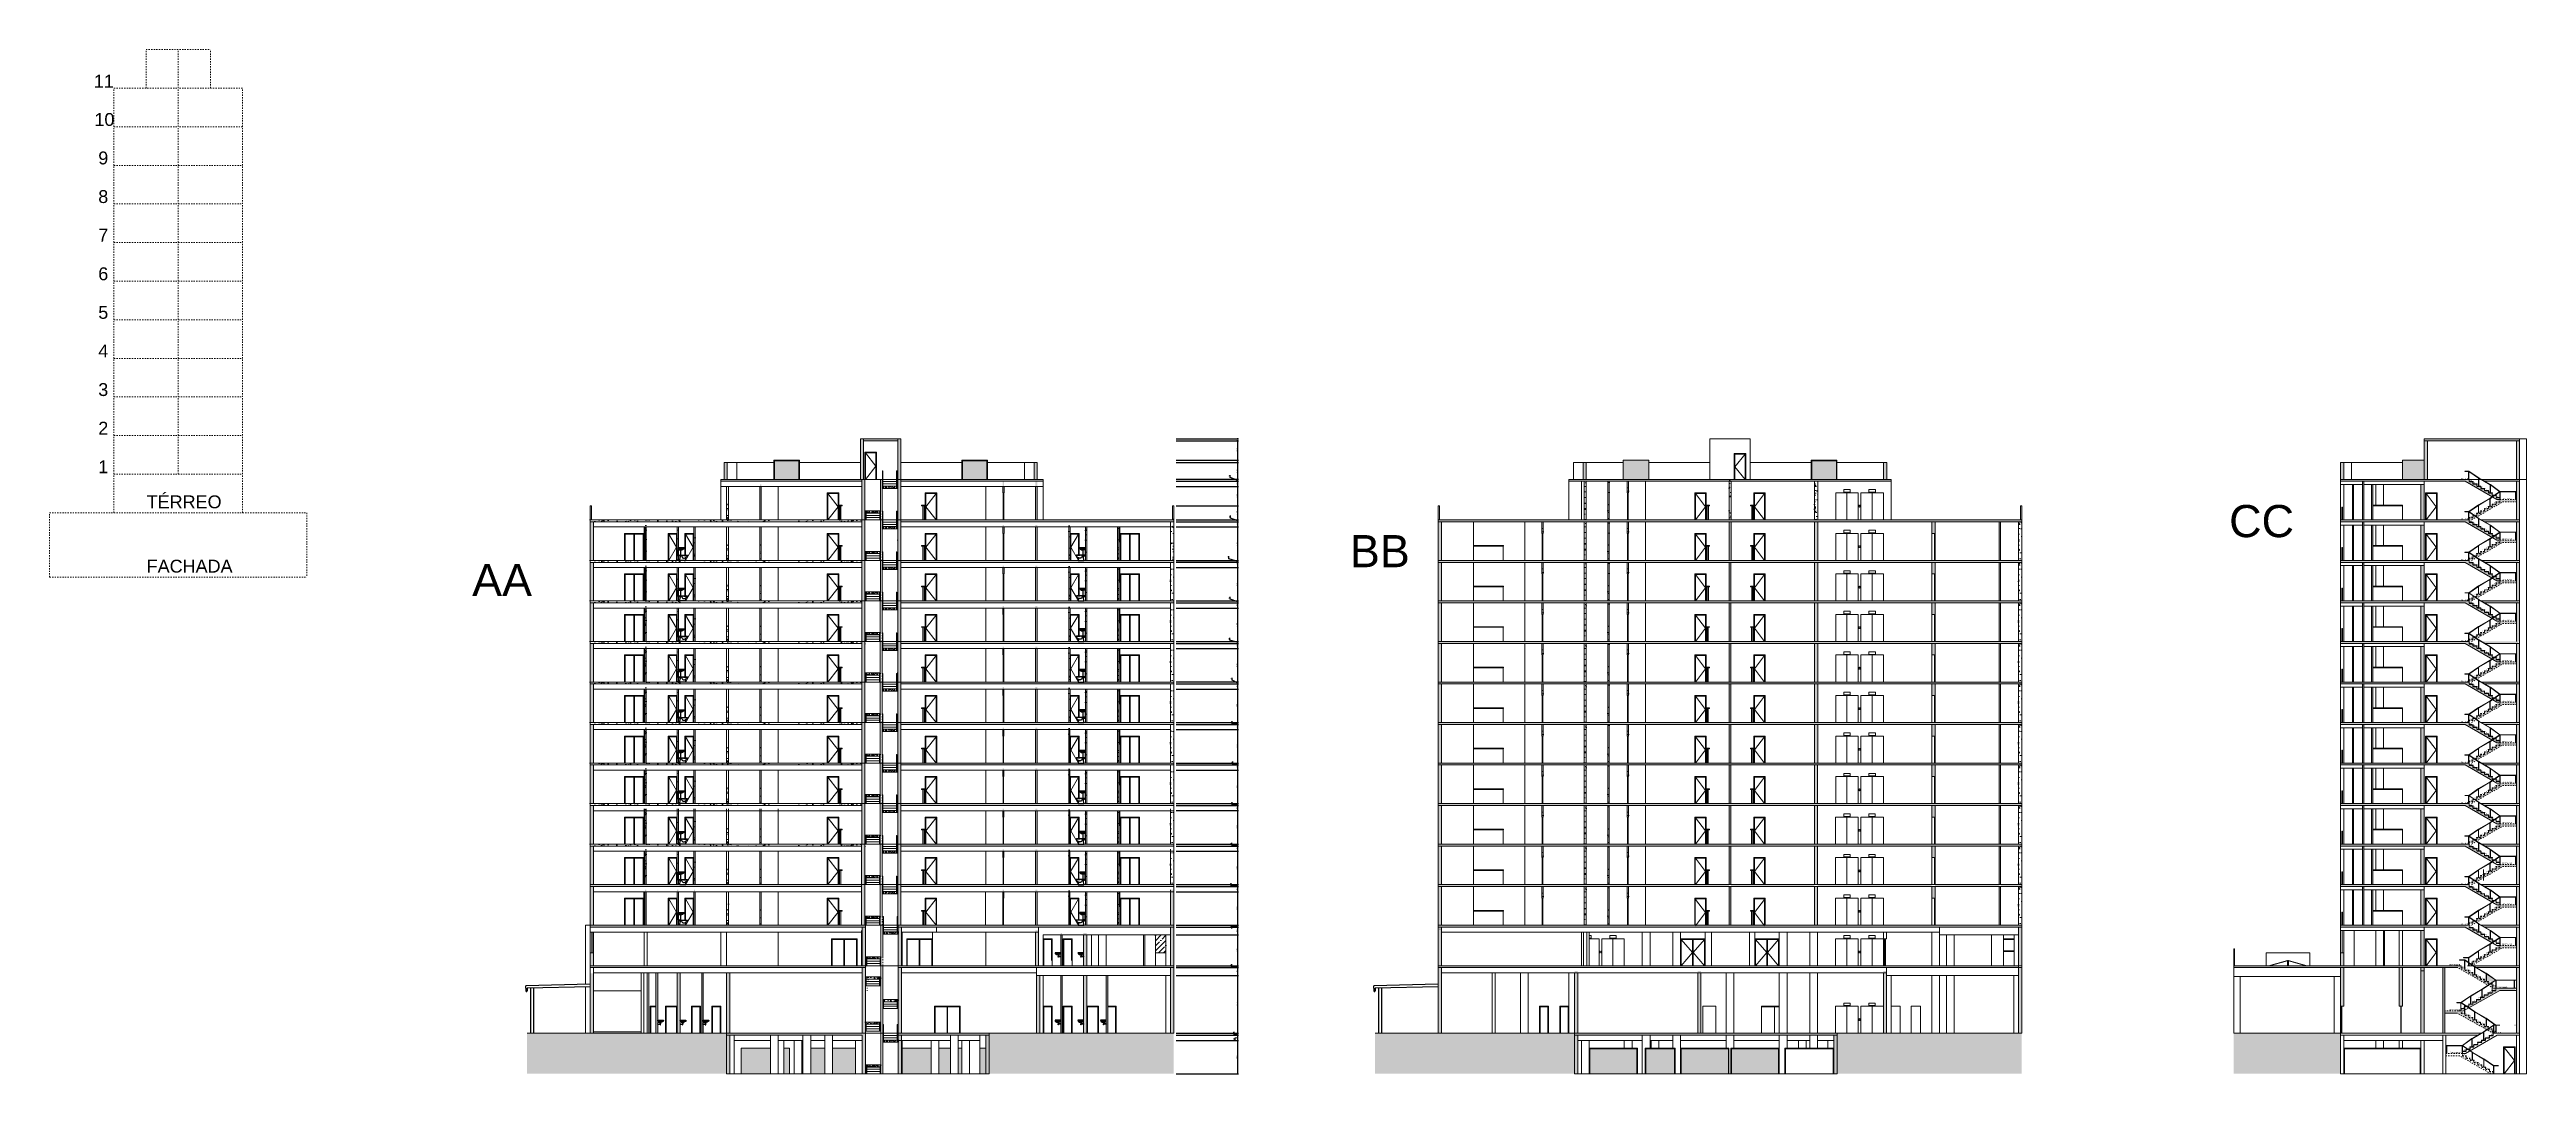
# Model space of a CAD drawing. Header units: millimetres. Extents: x 2878 to 6301, y 540 to 1980.
# Drawn here: x 2990.4 to 3182.9, y 945.4 to 1025.1 of the extents above; entities that cross this region are included whole.
import ezdxf

# ---------------------------------------------------------------- set-up
doc = ezdxf.new("R2010")
doc.units = ezdxf.units.MM
doc.header["$LTSCALE"] = 4
doc.linetypes.add('HIDDEN', pattern=[0.375, 0.25, -0.125])
for name, color, linetype, lineweight in [('ALVENARIA', 4, 'Continuous', 20), ('COTAS', 35, 'Continuous', 5), ('grosso', 1, 'Continuous', 25), ('JANELA', 2, 'Continuous', 20), ('PILAR', 1, 'Continuous', 5), ('PORTA', 2, 'Continuous', 20), ('SOLEIRA', 1, 'Continuous', 5)]:
    doc.layers.add(name, color=color, linetype=linetype, lineweight=lineweight)
doc.styles.get("Standard").update_dxf_attribs({"font": 'arial.ttf'})
doc.dimstyles.new('ISO-25', dxfattribs={"dimscale": 0, "dimtxt": 0.1, "dimasz": 0.05, "dimexe": 0.05, "dimexo": 0.2, "dimgap": 0.01, "dimtad": 1, "dimzin": 4, "dimdsep": 46, "dimtxsty": 'Standard', "dimblk": 'OBLIQUE', "dimcen": 0.1, "dimdle": 0.05, "dimclrt": 256, "dimadec": 0, "dimazin": 0, "dimtfac": 1, "dimtix": 1, "dimtofl": 0, "dimtmove": 0, "dimatfit": 3, "dimfxl": 1, "dimtfillclr": 256, "dimarcsym": 0})
pattern_1 = [(50, (-325.8662, -279.7765), (0.92914181, -0.08128934), [0.097155, -1.068705]), (355, (-325.8662, -279.7765), (-0.17974145, 0.9743899), [0.077724, -0.85496698]), (100.451445, (-325.7888, -279.7833), (0.74940036, 0.89310053), [0.08256904, -0.90826025]), (46.1842, (-325.8662, -279.5175), (1.3825031, -0.21441587), [0.1457325, -1.6030575]), (96.635558, (-325.751, -279.5353), (1.2107611, 1.26187324), [0.1238536, -1.3623916]), (351.18415, (-325.8662, -279.5175), (1.2107611, 1.26187324), [0.11658583, -1.28244463]), (21, (-325.7367, -279.5822), (0.7732334, -0.52155251), [0.097155, -1.068705]), (326, (-325.7367, -279.5822), (0.31519034, 0.93935863), [0.077724, -0.854964]), (71.451445, (-325.6722, -279.6257), (1.08842374, 0.41780612), [0.08256904, -0.90825868]), (37.5, (-325.8662, -279.77653), (0.015751877, 0.431230698), [0, -0.8446008, 0, -0.867918, 0, -0.8582025]), (7.5, (-325.8662, -279.77653), (0.34078028, 0.51092093), [0, -0.4948428, 0, -0.8251698, 0, -0.3270885]), (327.5, (-326.1551, -279.77653), (0.691512035, -0.029216594), [0, -0.32385, 0, -1.010412, 0, -1.340739]), (317.5, (-326.2846, -279.77653), (0.75545883, 0.1296751), [0, -0.421005, 0, -0.6710172, 0, -0.952119])]
pattern_2 = [(50, (189.1712, -347.3159), (0.92914181, -0.08128934), [0.097155, -1.068705]), (355, (189.1712, -347.3159), (-0.17974145, 0.9743899), [0.077724, -0.85496698]), (100.451445, (189.2486, -347.3227), (0.74940036, 0.89310053), [0.08256904, -0.90826025]), (46.1842, (189.1712, -347.0568), (1.3825031, -0.21441587), [0.1457325, -1.6030575]), (96.63556, (189.2864, -347.0747), (1.2107611, 1.26187324), [0.1238536, -1.3623916]), (351.18415, (189.1712, -347.0568), (1.2107611, 1.26187324), [0.11658583, -1.28244463]), (21, (189.3007, -347.1216), (0.7732334, -0.52155251), [0.097155, -1.068705]), (326, (189.3007, -347.1216), (0.31519034, 0.93935863), [0.077724, -0.854964]), (71.451445, (189.3652, -347.1651), (1.08842374, 0.41780612), [0.08256904, -0.90825868]), (37.5, (189.1712, -347.31592), (0.015751877, 0.431230698), [0, -0.8446008, 0, -0.867918, 0, -0.8582025]), (7.5, (189.1712, -347.3159), (0.34078028, 0.51092093), [0, -0.4948428, 0, -0.8251698, 0, -0.3270885]), (327.5, (188.8823, -347.31592), (0.691512035, -0.029216594), [0, -0.32385, 0, -1.010412, 0, -1.340739]), (317.5, (188.75277, -347.3159), (0.75545883, 0.1296751), [0, -0.421005, 0, -0.6710172, 0, -0.952119])]
pattern_3 = [(50, (124.5508, -344.1659), (0.92914181, -0.08128934), [0.097155, -1.068705]), (355, (124.5508, -344.1659), (-0.17974145, 0.9743899), [0.077724, -0.85496698]), (100.451445, (124.6282, -344.1727), (0.74940036, 0.89310053), [0.08256904, -0.90826025]), (46.1842, (124.5508, -343.9068), (1.3825031, -0.21441587), [0.1457325, -1.6030575]), (96.63556, (124.666, -343.9247), (1.2107611, 1.26187324), [0.1238536, -1.3623916]), (351.18415, (124.5508, -343.9068), (1.2107611, 1.26187324), [0.11658583, -1.28244463]), (21, (124.6803, -343.9716), (0.7732334, -0.52155251), [0.097155, -1.068705]), (326, (124.6803, -343.9716), (0.31519034, 0.93935863), [0.077724, -0.854964]), (71.451445, (124.7448, -344.0151), (1.08842374, 0.41780612), [0.08256904, -0.90825868]), (37.5, (124.5508, -344.16592), (0.015751877, 0.431230698), [0, -0.8446008, 0, -0.867918, 0, -0.8582025]), (7.5, (124.5508, -344.1659), (0.34078028, 0.51092093), [0, -0.4948428, 0, -0.8251698, 0, -0.3270885]), (327.5, (124.26192, -344.16592), (0.691512035, -0.029216594), [0, -0.32385, 0, -1.010412, 0, -1.340739]), (317.5, (124.1324, -344.1659), (0.75545883, 0.1296751), [0, -0.421005, 0, -0.6710172, 0, -0.952119])]
pattern_4 = [(50, (189.17205, -344.1659), (0.92914181, -0.08128934), [0.097155, -1.068705]), (355, (189.17205, -344.1659), (-0.17974145, 0.9743899), [0.077724, -0.85496698]), (100.451445, (189.2495, -344.1727), (0.74940036, 0.89310053), [0.08256904, -0.90826025]), (46.1842, (189.172, -343.9068), (1.3825031, -0.21441587), [0.1457325, -1.6030575]), (96.63556, (189.2873, -343.9247), (1.2107611, 1.26187324), [0.1238536, -1.3623916]), (351.18415, (189.172, -343.9068), (1.2107611, 1.26187324), [0.11658583, -1.28244463]), (21, (189.3016, -343.9716), (0.7732334, -0.52155251), [0.097155, -1.068705]), (326, (189.3016, -343.9716), (0.31519034, 0.93935863), [0.077724, -0.854964]), (71.451445, (189.366, -344.0151), (1.08842374, 0.41780612), [0.08256904, -0.90825868]), (37.5, (189.17205, -344.16592), (0.015751877, 0.431230698), [0, -0.8446008, 0, -0.867918, 0, -0.8582025]), (7.5, (189.17205, -344.1659), (0.34078028, 0.51092093), [0, -0.4948428, 0, -0.8251698, 0, -0.3270885]), (327.5, (188.88318, -344.16592), (0.691512035, -0.029216594), [0, -0.32385, 0, -1.010412, 0, -1.340739]), (317.5, (188.75364, -344.1659), (0.75545883, 0.1296751), [0, -0.421005, 0, -0.6710172, 0, -0.952119])]
pattern_5 = [(50, (124.55166, -341.0159), (0.92914181, -0.08128934), [0.097155, -1.068705]), (355, (124.5517, -341.0159), (-0.17974145, 0.9743899), [0.077724, -0.85496698]), (100.451445, (124.6291, -341.0227), (0.74940036, 0.89310053), [0.08256904, -0.90826025]), (46.1842, (124.5517, -340.7568), (1.3825031, -0.21441587), [0.1457325, -1.6030575]), (96.63556, (124.6669, -340.7747), (1.2107611, 1.26187324), [0.1238536, -1.3623916]), (351.18415, (124.5517, -340.7568), (1.2107611, 1.26187324), [0.11658583, -1.28244463]), (21, (124.6812, -340.8216), (0.7732334, -0.52155251), [0.097155, -1.068705]), (326, (124.6812, -340.8216), (0.31519034, 0.93935863), [0.077724, -0.854964]), (71.451445, (124.7456, -340.8651), (1.08842374, 0.41780612), [0.08256904, -0.90825868]), (37.5, (124.55166, -341.01592), (0.015751877, 0.431230698), [0, -0.8446008, 0, -0.867918, 0, -0.8582025]), (7.5, (124.55166, -341.0159), (0.34078028, 0.51092093), [0, -0.4948428, 0, -0.8251698, 0, -0.3270885]), (327.5, (124.2628, -341.01592), (0.691512035, -0.029216594), [0, -0.32385, 0, -1.010412, 0, -1.340739]), (317.5, (124.13325, -341.0159), (0.75545883, 0.1296751), [0, -0.421005, 0, -0.6710172, 0, -0.952119])]
pattern_6 = [(50, (189.1729, -341.0159), (0.92914181, -0.08128934), [0.097155, -1.068705]), (355, (189.1729, -341.0159), (-0.17974145, 0.9743899), [0.077724, -0.85496698]), (100.451445, (189.25035, -341.0227), (0.74940036, 0.89310053), [0.08256904, -0.90826025]), (46.1842, (189.1729, -340.7568), (1.3825031, -0.21441587), [0.1457325, -1.6030575]), (96.63556, (189.2881, -340.7747), (1.2107611, 1.26187324), [0.1238536, -1.3623916]), (351.18415, (189.1729, -340.7568), (1.2107611, 1.26187324), [0.11658583, -1.28244463]), (21, (189.30246, -340.8216), (0.7732334, -0.52155251), [0.097155, -1.068705]), (326, (189.3025, -340.8216), (0.31519034, 0.93935863), [0.077724, -0.854964]), (71.451445, (189.3669, -340.8651), (1.08842374, 0.41780612), [0.08256904, -0.90825868]), (37.5, (189.17292, -341.01592), (0.015751877, 0.431230698), [0, -0.8446008, 0, -0.867918, 0, -0.8582025]), (7.5, (189.1729, -341.0159), (0.34078028, 0.51092093), [0, -0.4948428, 0, -0.8251698, 0, -0.3270885]), (327.5, (188.88404, -341.01592), (0.691512035, -0.029216594), [0, -0.32385, 0, -1.010412, 0, -1.340739]), (317.5, (188.7545, -341.0159), (0.75545883, 0.1296751), [0, -0.421005, 0, -0.6710172, 0, -0.952119])]
pattern_7 = [(50, (124.55166, -337.8659), (0.92914181, -0.08128934), [0.097155, -1.068705]), (355, (124.5517, -337.8659), (-0.17974145, 0.9743899), [0.077724, -0.85496698]), (100.451445, (124.6291, -337.8727), (0.74940036, 0.89310053), [0.08256904, -0.90826025]), (46.1842, (124.5517, -337.6068), (1.3825031, -0.21441587), [0.1457325, -1.6030575]), (96.63556, (124.6669, -337.6247), (1.2107611, 1.26187324), [0.1238536, -1.3623916]), (351.18415, (124.5517, -337.6068), (1.2107611, 1.26187324), [0.11658583, -1.28244463]), (21, (124.6812, -337.6716), (0.7732334, -0.52155251), [0.097155, -1.068705]), (326, (124.6812, -337.6716), (0.31519034, 0.93935863), [0.077724, -0.854964]), (71.451445, (124.7456, -337.7151), (1.08842374, 0.41780612), [0.08256904, -0.90825868]), (37.5, (124.55166, -337.86592), (0.015751877, 0.431230698), [0, -0.8446008, 0, -0.867918, 0, -0.8582025]), (7.5, (124.55166, -337.8659), (0.34078028, 0.51092093), [0, -0.4948428, 0, -0.8251698, 0, -0.3270885]), (327.5, (124.2628, -337.86592), (0.691512035, -0.029216594), [0, -0.32385, 0, -1.010412, 0, -1.340739]), (317.5, (124.13325, -337.8659), (0.75545883, 0.1296751), [0, -0.421005, 0, -0.6710172, 0, -0.952119])]
pattern_8 = [(50, (189.1729, -337.8659), (0.92914181, -0.08128934), [0.097155, -1.068705]), (355, (189.1729, -337.8659), (-0.17974145, 0.9743899), [0.077724, -0.85496698]), (100.451445, (189.25035, -337.8727), (0.74940036, 0.89310053), [0.08256904, -0.90826025]), (46.1842, (189.1729, -337.6068), (1.3825031, -0.21441587), [0.1457325, -1.6030575]), (96.63556, (189.2881, -337.6247), (1.2107611, 1.26187324), [0.1238536, -1.3623916]), (351.18415, (189.1729, -337.6068), (1.2107611, 1.26187324), [0.11658583, -1.28244463]), (21, (189.30246, -337.6716), (0.7732334, -0.52155251), [0.097155, -1.068705]), (326, (189.3025, -337.6716), (0.31519034, 0.93935863), [0.077724, -0.854964]), (71.451445, (189.3669, -337.7151), (1.08842374, 0.41780612), [0.08256904, -0.90825868]), (37.5, (189.17292, -337.86592), (0.015751877, 0.431230698), [0, -0.8446008, 0, -0.867918, 0, -0.8582025]), (7.5, (189.1729, -337.8659), (0.34078028, 0.51092093), [0, -0.4948428, 0, -0.8251698, 0, -0.3270885]), (327.5, (188.88404, -337.86592), (0.691512035, -0.029216594), [0, -0.32385, 0, -1.010412, 0, -1.340739]), (317.5, (188.7545, -337.8659), (0.75545883, 0.1296751), [0, -0.421005, 0, -0.6710172, 0, -0.952119])]
pattern_9 = [(50, (124.55166, -334.7159), (0.92914181, -0.08128934), [0.097155, -1.068705]), (355, (124.5517, -334.7159), (-0.17974145, 0.9743899), [0.077724, -0.85496698]), (100.451445, (124.6291, -334.7227), (0.74940036, 0.89310053), [0.08256904, -0.90826025]), (46.1842, (124.5517, -334.4568), (1.3825031, -0.21441587), [0.1457325, -1.6030575]), (96.63556, (124.6669, -334.4747), (1.2107611, 1.26187324), [0.1238536, -1.3623916]), (351.18415, (124.5517, -334.4568), (1.2107611, 1.26187324), [0.11658583, -1.28244463]), (21, (124.6812, -334.5216), (0.7732334, -0.52155251), [0.097155, -1.068705]), (326, (124.6812, -334.5216), (0.31519034, 0.93935863), [0.077724, -0.854964]), (71.451445, (124.7456, -334.5651), (1.08842374, 0.41780612), [0.08256904, -0.90825868]), (37.5, (124.55166, -334.71592), (0.015751877, 0.431230698), [0, -0.8446008, 0, -0.867918, 0, -0.8582025]), (7.5, (124.55166, -334.7159), (0.34078028, 0.51092093), [0, -0.4948428, 0, -0.8251698, 0, -0.3270885]), (327.5, (124.2628, -334.71592), (0.691512035, -0.029216594), [0, -0.32385, 0, -1.010412, 0, -1.340739]), (317.5, (124.13325, -334.7159), (0.75545883, 0.1296751), [0, -0.421005, 0, -0.6710172, 0, -0.952119])]
pattern_10 = [(50, (189.1729, -334.7159), (0.92914181, -0.08128934), [0.097155, -1.068705]), (355, (189.1729, -334.7159), (-0.17974145, 0.9743899), [0.077724, -0.85496698]), (100.451445, (189.25035, -334.7227), (0.74940036, 0.89310053), [0.08256904, -0.90826025]), (46.1842, (189.1729, -334.4568), (1.3825031, -0.21441587), [0.1457325, -1.6030575]), (96.63556, (189.2881, -334.4747), (1.2107611, 1.26187324), [0.1238536, -1.3623916]), (351.18415, (189.1729, -334.4568), (1.2107611, 1.26187324), [0.11658583, -1.28244463]), (21, (189.30246, -334.5216), (0.7732334, -0.52155251), [0.097155, -1.068705]), (326, (189.3025, -334.5216), (0.31519034, 0.93935863), [0.077724, -0.854964]), (71.451445, (189.3669, -334.5651), (1.08842374, 0.41780612), [0.08256904, -0.90825868]), (37.5, (189.17292, -334.71592), (0.015751877, 0.431230698), [0, -0.8446008, 0, -0.867918, 0, -0.8582025]), (7.5, (189.1729, -334.7159), (0.34078028, 0.51092093), [0, -0.4948428, 0, -0.8251698, 0, -0.3270885]), (327.5, (188.88404, -334.71592), (0.691512035, -0.029216594), [0, -0.32385, 0, -1.010412, 0, -1.340739]), (317.5, (188.7545, -334.7159), (0.75545883, 0.1296751), [0, -0.421005, 0, -0.6710172, 0, -0.952119])]
pattern_11 = [(50, (124.5525, -331.5659), (0.92914181, -0.08128934), [0.097155, -1.068705]), (355, (124.5525, -331.5659), (-0.17974145, 0.9743899), [0.077724, -0.85496698]), (100.451445, (124.62995, -331.5727), (0.74940036, 0.89310053), [0.08256904, -0.90826025]), (46.1842, (124.5525, -331.3068), (1.3825031, -0.21441587), [0.1457325, -1.6030575]), (96.63556, (124.6677, -331.3247), (1.2107611, 1.26187324), [0.1238536, -1.3623916]), (351.18415, (124.5525, -331.3068), (1.2107611, 1.26187324), [0.11658583, -1.28244463]), (21, (124.6821, -331.3716), (0.7732334, -0.52155251), [0.097155, -1.068705]), (326, (124.6821, -331.3716), (0.31519034, 0.93935863), [0.077724, -0.854964]), (71.451445, (124.7465, -331.4151), (1.08842374, 0.41780612), [0.08256904, -0.90825868]), (37.5, (124.55253, -331.56592), (0.015751877, 0.431230698), [0, -0.8446008, 0, -0.867918, 0, -0.8582025]), (7.5, (124.55253, -331.5659), (0.34078028, 0.51092093), [0, -0.4948428, 0, -0.8251698, 0, -0.3270885]), (327.5, (124.26365, -331.56592), (0.691512035, -0.029216594), [0, -0.32385, 0, -1.010412, 0, -1.340739]), (317.5, (124.1341, -331.5659), (0.75545883, 0.1296751), [0, -0.421005, 0, -0.6710172, 0, -0.952119])]
pattern_12 = [(50, (189.1738, -331.5659), (0.92914181, -0.08128934), [0.097155, -1.068705]), (355, (189.1738, -331.5659), (-0.17974145, 0.9743899), [0.077724, -0.85496698]), (100.451445, (189.2512, -331.5727), (0.74940036, 0.89310053), [0.08256904, -0.90826025]), (46.1842, (189.1738, -331.3068), (1.3825031, -0.21441587), [0.1457325, -1.6030575]), (96.63556, (189.289, -331.3247), (1.2107611, 1.26187324), [0.1238536, -1.3623916]), (351.18415, (189.1738, -331.3068), (1.2107611, 1.26187324), [0.11658583, -1.28244463]), (21, (189.3033, -331.3716), (0.7732334, -0.52155251), [0.097155, -1.068705]), (326, (189.3033, -331.3716), (0.31519034, 0.93935863), [0.077724, -0.854964]), (71.451445, (189.3678, -331.4151), (1.08842374, 0.41780612), [0.08256904, -0.90825868]), (37.5, (189.1738, -331.56592), (0.015751877, 0.431230698), [0, -0.8446008, 0, -0.867918, 0, -0.8582025]), (7.5, (189.1738, -331.5659), (0.34078028, 0.51092093), [0, -0.4948428, 0, -0.8251698, 0, -0.3270885]), (327.5, (188.8849, -331.56592), (0.691512035, -0.029216594), [0, -0.32385, 0, -1.010412, 0, -1.340739]), (317.5, (188.7554, -331.5659), (0.75545883, 0.1296751), [0, -0.421005, 0, -0.6710172, 0, -0.952119])]
pattern_13 = [(50, (124.5525, -328.4159), (0.92914181, -0.08128934), [0.097155, -1.068705]), (355, (124.5525, -328.4159), (-0.17974145, 0.9743899), [0.077724, -0.85496698]), (100.451445, (124.62995, -328.4227), (0.74940036, 0.89310053), [0.08256904, -0.90826025]), (46.1842, (124.5525, -328.1568), (1.3825031, -0.21441587), [0.1457325, -1.6030575]), (96.63556, (124.6677, -328.1747), (1.2107611, 1.26187324), [0.1238536, -1.3623916]), (351.18415, (124.5525, -328.1568), (1.2107611, 1.26187324), [0.11658583, -1.28244463]), (21, (124.6821, -328.2216), (0.7732334, -0.52155251), [0.097155, -1.068705]), (326, (124.6821, -328.2216), (0.31519034, 0.93935863), [0.077724, -0.854964]), (71.451445, (124.7465, -328.2651), (1.08842374, 0.41780612), [0.08256904, -0.90825868]), (37.5, (124.55253, -328.41592), (0.015751877, 0.431230698), [0, -0.8446008, 0, -0.867918, 0, -0.8582025]), (7.5, (124.55253, -328.4159), (0.34078028, 0.51092093), [0, -0.4948428, 0, -0.8251698, 0, -0.3270885]), (327.5, (124.26365, -328.41592), (0.691512035, -0.029216594), [0, -0.32385, 0, -1.010412, 0, -1.340739]), (317.5, (124.1341, -328.4159), (0.75545883, 0.1296751), [0, -0.421005, 0, -0.6710172, 0, -0.952119])]
pattern_14 = [(50, (189.1738, -328.4159), (0.92914181, -0.08128934), [0.097155, -1.068705]), (355, (189.1738, -328.4159), (-0.17974145, 0.9743899), [0.077724, -0.85496698]), (100.451445, (189.2512, -328.4227), (0.74940036, 0.89310053), [0.08256904, -0.90826025]), (46.1842, (189.1738, -328.1568), (1.3825031, -0.21441587), [0.1457325, -1.6030575]), (96.63556, (189.289, -328.1747), (1.2107611, 1.26187324), [0.1238536, -1.3623916]), (351.18415, (189.1738, -328.1568), (1.2107611, 1.26187324), [0.11658583, -1.28244463]), (21, (189.3033, -328.2216), (0.7732334, -0.52155251), [0.097155, -1.068705]), (326, (189.3033, -328.2216), (0.31519034, 0.93935863), [0.077724, -0.854964]), (71.451445, (189.3678, -328.2651), (1.08842374, 0.41780612), [0.08256904, -0.90825868]), (37.5, (189.1738, -328.41592), (0.015751877, 0.431230698), [0, -0.8446008, 0, -0.867918, 0, -0.8582025]), (7.5, (189.1738, -328.4159), (0.34078028, 0.51092093), [0, -0.4948428, 0, -0.8251698, 0, -0.3270885]), (327.5, (188.8849, -328.41592), (0.691512035, -0.029216594), [0, -0.32385, 0, -1.010412, 0, -1.340739]), (317.5, (188.7554, -328.4159), (0.75545883, 0.1296751), [0, -0.421005, 0, -0.6710172, 0, -0.952119])]
pattern_15 = [(50, (124.5525, -325.2659), (0.92914181, -0.08128934), [0.097155, -1.068705]), (355, (124.5525, -325.2659), (-0.17974145, 0.9743899), [0.077724, -0.85496698]), (100.451445, (124.62995, -325.2727), (0.74940036, 0.89310053), [0.08256904, -0.90826025]), (46.1842, (124.5525, -325.0068), (1.3825031, -0.21441587), [0.1457325, -1.6030575]), (96.63556, (124.6677, -325.0247), (1.2107611, 1.26187324), [0.1238536, -1.3623916]), (351.18415, (124.5525, -325.0068), (1.2107611, 1.26187324), [0.11658583, -1.28244463]), (21, (124.6821, -325.0716), (0.7732334, -0.52155251), [0.097155, -1.068705]), (326, (124.6821, -325.0716), (0.31519034, 0.93935863), [0.077724, -0.854964]), (71.451445, (124.7465, -325.1151), (1.08842374, 0.41780612), [0.08256904, -0.90825868]), (37.5, (124.55253, -325.26592), (0.015751877, 0.431230698), [0, -0.8446008, 0, -0.867918, 0, -0.8582025]), (7.5, (124.55253, -325.2659), (0.34078028, 0.51092093), [0, -0.4948428, 0, -0.8251698, 0, -0.3270885]), (327.5, (124.26365, -325.26592), (0.691512035, -0.029216594), [0, -0.32385, 0, -1.010412, 0, -1.340739]), (317.5, (124.1341, -325.2659), (0.75545883, 0.1296751), [0, -0.421005, 0, -0.6710172, 0, -0.952119])]
pattern_16 = [(50, (189.1738, -325.2659), (0.92914181, -0.08128934), [0.097155, -1.068705]), (355, (189.1738, -325.2659), (-0.17974145, 0.9743899), [0.077724, -0.85496698]), (100.451445, (189.2512, -325.2727), (0.74940036, 0.89310053), [0.08256904, -0.90826025]), (46.1842, (189.1738, -325.0068), (1.3825031, -0.21441587), [0.1457325, -1.6030575]), (96.63556, (189.289, -325.0247), (1.2107611, 1.26187324), [0.1238536, -1.3623916]), (351.18415, (189.1738, -325.0068), (1.2107611, 1.26187324), [0.11658583, -1.28244463]), (21, (189.3033, -325.0716), (0.7732334, -0.52155251), [0.097155, -1.068705]), (326, (189.3033, -325.0716), (0.31519034, 0.93935863), [0.077724, -0.854964]), (71.451445, (189.3678, -325.1151), (1.08842374, 0.41780612), [0.08256904, -0.90825868]), (37.5, (189.1738, -325.26592), (0.015751877, 0.431230698), [0, -0.8446008, 0, -0.867918, 0, -0.8582025]), (7.5, (189.1738, -325.2659), (0.34078028, 0.51092093), [0, -0.4948428, 0, -0.8251698, 0, -0.3270885]), (327.5, (188.8849, -325.26592), (0.691512035, -0.029216594), [0, -0.32385, 0, -1.010412, 0, -1.340739]), (317.5, (188.7554, -325.2659), (0.75545883, 0.1296751), [0, -0.421005, 0, -0.6710172, 0, -0.952119])]
pattern_17 = [(50, (124.5534, -322.1159), (0.92914181, -0.08128934), [0.097155, -1.068705]), (355, (124.5534, -322.1159), (-0.17974145, 0.9743899), [0.077724, -0.85496698]), (100.451445, (124.6308, -322.1227), (0.74940036, 0.89310053), [0.08256904, -0.90826025]), (46.1842, (124.5534, -321.8568), (1.3825031, -0.21441587), [0.1457325, -1.6030575]), (96.63556, (124.6686, -321.8747), (1.2107611, 1.26187324), [0.1238536, -1.3623916]), (351.18415, (124.5534, -321.8568), (1.2107611, 1.26187324), [0.11658583, -1.28244463]), (21, (124.6829, -321.9216), (0.7732334, -0.52155251), [0.097155, -1.068705]), (326, (124.6829, -321.9216), (0.31519034, 0.93935863), [0.077724, -0.854964]), (71.451445, (124.7474, -321.9651), (1.08842374, 0.41780612), [0.08256904, -0.90825868]), (37.5, (124.5534, -322.11592), (0.015751877, 0.431230698), [0, -0.8446008, 0, -0.867918, 0, -0.8582025]), (7.5, (124.5534, -322.1159), (0.34078028, 0.51092093), [0, -0.4948428, 0, -0.8251698, 0, -0.3270885]), (327.5, (124.26452, -322.11592), (0.691512035, -0.029216594), [0, -0.32385, 0, -1.010412, 0, -1.340739]), (317.5, (124.135, -322.1159), (0.75545883, 0.1296751), [0, -0.421005, 0, -0.6710172, 0, -0.952119])]
pattern_18 = [(50, (189.17465, -322.1159), (0.92914181, -0.08128934), [0.097155, -1.068705]), (355, (189.17465, -322.1159), (-0.17974145, 0.9743899), [0.077724, -0.85496698]), (100.451445, (189.2521, -322.1227), (0.74940036, 0.89310053), [0.08256904, -0.90826025]), (46.1842, (189.1747, -321.8568), (1.3825031, -0.21441587), [0.1457325, -1.6030575]), (96.63556, (189.2899, -321.8747), (1.2107611, 1.26187324), [0.1238536, -1.3623916]), (351.18415, (189.1747, -321.8568), (1.2107611, 1.26187324), [0.11658583, -1.28244463]), (21, (189.3042, -321.9216), (0.7732334, -0.52155251), [0.097155, -1.068705]), (326, (189.3042, -321.9216), (0.31519034, 0.93935863), [0.077724, -0.854964]), (71.451445, (189.3686, -321.9651), (1.08842374, 0.41780612), [0.08256904, -0.90825868]), (37.5, (189.17465, -322.11592), (0.015751877, 0.431230698), [0, -0.8446008, 0, -0.867918, 0, -0.8582025]), (7.5, (189.17465, -322.1159), (0.34078028, 0.51092093), [0, -0.4948428, 0, -0.8251698, 0, -0.3270885]), (327.5, (188.88578, -322.11592), (0.691512035, -0.029216594), [0, -0.32385, 0, -1.010412, 0, -1.340739]), (317.5, (188.75624, -322.1159), (0.75545883, 0.1296751), [0, -0.421005, 0, -0.6710172, 0, -0.952119])]
pattern_19 = [(50, (124.5534, -318.9659), (0.92914181, -0.08128934), [0.097155, -1.068705]), (355, (124.5534, -318.9659), (-0.17974145, 0.9743899), [0.077724, -0.85496698]), (100.451445, (124.6308, -318.9727), (0.74940036, 0.89310053), [0.08256904, -0.90826025]), (46.1842, (124.5534, -318.7068), (1.3825031, -0.21441587), [0.1457325, -1.6030575]), (96.63556, (124.6686, -318.7247), (1.2107611, 1.26187324), [0.1238536, -1.3623916]), (351.18415, (124.5534, -318.7068), (1.2107611, 1.26187324), [0.11658583, -1.28244463]), (21, (124.6829, -318.7716), (0.7732334, -0.52155251), [0.097155, -1.068705]), (326, (124.6829, -318.7716), (0.31519034, 0.93935863), [0.077724, -0.854964]), (71.451445, (124.7474, -318.8151), (1.08842374, 0.41780612), [0.08256904, -0.90825868]), (37.5, (124.5534, -318.96592), (0.015751877, 0.431230698), [0, -0.8446008, 0, -0.867918, 0, -0.8582025]), (7.5, (124.5534, -318.9659), (0.34078028, 0.51092093), [0, -0.4948428, 0, -0.8251698, 0, -0.3270885]), (327.5, (124.26452, -318.96592), (0.691512035, -0.029216594), [0, -0.32385, 0, -1.010412, 0, -1.340739]), (317.5, (124.135, -318.9659), (0.75545883, 0.1296751), [0, -0.421005, 0, -0.6710172, 0, -0.952119])]
pattern_20 = [(50, (189.17465, -318.9659), (0.92914181, -0.08128934), [0.097155, -1.068705]), (355, (189.17465, -318.9659), (-0.17974145, 0.9743899), [0.077724, -0.85496698]), (100.451445, (189.2521, -318.9727), (0.74940036, 0.89310053), [0.08256904, -0.90826025]), (46.1842, (189.1747, -318.7068), (1.3825031, -0.21441587), [0.1457325, -1.6030575]), (96.63556, (189.2899, -318.7247), (1.2107611, 1.26187324), [0.1238536, -1.3623916]), (351.18415, (189.1747, -318.7068), (1.2107611, 1.26187324), [0.11658583, -1.28244463]), (21, (189.3042, -318.7716), (0.7732334, -0.52155251), [0.097155, -1.068705]), (326, (189.3042, -318.7716), (0.31519034, 0.93935863), [0.077724, -0.854964]), (71.451445, (189.3686, -318.8151), (1.08842374, 0.41780612), [0.08256904, -0.90825868]), (37.5, (189.17465, -318.96592), (0.015751877, 0.431230698), [0, -0.8446008, 0, -0.867918, 0, -0.8582025]), (7.5, (189.17465, -318.9659), (0.34078028, 0.51092093), [0, -0.4948428, 0, -0.8251698, 0, -0.3270885]), (327.5, (188.88578, -318.96592), (0.691512035, -0.029216594), [0, -0.32385, 0, -1.010412, 0, -1.340739]), (317.5, (188.75624, -318.9659), (0.75545883, 0.1296751), [0, -0.421005, 0, -0.6710172, 0, -0.952119])]
pattern_21 = [(50, (255.081, -347.3159), (0.92914181, -0.08128934), [0.097155, -1.068705]), (355, (255.081, -347.3159), (-0.17974145, 0.9743899), [0.077724, -0.85496698]), (100.451445, (255.1584, -347.3227), (0.74940036, 0.89310053), [0.08256904, -0.90826025]), (46.1842, (255.081, -347.0568), (1.3825031, -0.21441587), [0.1457325, -1.6030575]), (96.63556, (255.1962, -347.0747), (1.2107611, 1.26187324), [0.1238536, -1.3623916]), (351.18415, (255.081, -347.0568), (1.2107611, 1.26187324), [0.11658583, -1.28244463]), (21, (255.21055, -347.1216), (0.7732334, -0.52155251), [0.097155, -1.068705]), (326, (255.21055, -347.1216), (0.31519034, 0.93935863), [0.077724, -0.854964]), (71.451445, (255.275, -347.1651), (1.08842374, 0.41780612), [0.08256904, -0.90825868]), (37.5, (255.081, -347.31592), (0.015751877, 0.431230698), [0, -0.8446008, 0, -0.867918, 0, -0.8582025]), (7.5, (255.081, -347.3159), (0.34078028, 0.51092093), [0, -0.4948428, 0, -0.8251698, 0, -0.3270885]), (327.5, (254.79214, -347.31592), (0.691512035, -0.029216594), [0, -0.32385, 0, -1.010412, 0, -1.340739]), (317.5, (254.6626, -347.3159), (0.75545883, 0.1296751), [0, -0.421005, 0, -0.6710172, 0, -0.952119])]
pattern_22 = [(50, (-325.8662, -279.7765), (0.78339408, -0.06853807), [0.081915, -0.901065]), (355, (-325.8662, -279.7765), (-0.15154671, 0.82154443), [0.065532, -0.72085451]), (100.451445, (-325.8009, -279.78224), (0.63184736, 0.75300633), [0.06961704, -0.76578805]), (46.1842, (-325.8662, -279.5581), (1.16563988, -0.180782), [0.1228725, -1.3515975]), (96.635558, (-325.7691, -279.5732), (1.02083778, 1.06393234), [0.1044256, -1.1486831]), (351.18415, (-325.8662, -279.5581), (1.02083778, 1.06393234), [0.09829786, -1.08127685]), (21, (-325.757, -279.6127), (0.65194188, -0.43974035), [0.081915, -0.901065]), (326, (-325.757, -279.6127), (0.26574872, 0.79200825), [0.065532, -0.720852]), (71.451445, (-325.7027, -279.64935), (0.9176906, 0.3522679), [0.06961704, -0.76578673]), (37.5, (-325.8662, -279.77653), (0.013280994, 0.363586667), [0, -0.7121144, 0, -0.731774, 0, -0.7235825]), (7.5, (-325.8662, -279.77653), (0.28732455, 0.43077647), [0, -0.4172204, 0, -0.6957314, 0, -0.2757805]), (327.5, (-326.10977, -279.77653), (0.58303956, -0.0246336), [0, -0.27305, 0, -0.851916, 0, -1.130427]), (317.5, (-326.219, -279.77653), (0.63695548, 0.10933391), [0, -0.354965, 0, -0.5657596, 0, -0.802767])]
pattern_23 = [(50, (255.081, -344.1659), (0.92914181, -0.08128934), [0.097155, -1.068705]), (355, (255.081, -344.1659), (-0.17974145, 0.9743899), [0.077724, -0.85496698]), (100.451445, (255.1584, -344.1727), (0.74940036, 0.89310053), [0.08256904, -0.90826025]), (46.1842, (255.081, -343.9068), (1.3825031, -0.21441587), [0.1457325, -1.6030575]), (96.63556, (255.1962, -343.9247), (1.2107611, 1.26187324), [0.1238536, -1.3623916]), (351.18415, (255.081, -343.9068), (1.2107611, 1.26187324), [0.11658583, -1.28244463]), (21, (255.21055, -343.9716), (0.7732334, -0.52155251), [0.097155, -1.068705]), (326, (255.21055, -343.9716), (0.31519034, 0.93935863), [0.077724, -0.854964]), (71.451445, (255.275, -344.0151), (1.08842374, 0.41780612), [0.08256904, -0.90825868]), (37.5, (255.081, -344.16592), (0.015751877, 0.431230698), [0, -0.8446008, 0, -0.867918, 0, -0.8582025]), (7.5, (255.081, -344.1659), (0.34078028, 0.51092093), [0, -0.4948428, 0, -0.8251698, 0, -0.3270885]), (327.5, (254.79214, -344.16592), (0.691512035, -0.029216594), [0, -0.32385, 0, -1.010412, 0, -1.340739]), (317.5, (254.6626, -344.1659), (0.75545883, 0.1296751), [0, -0.421005, 0, -0.6710172, 0, -0.952119])]
pattern_24 = [(50, (255.0819, -341.0159), (0.92914181, -0.08128934), [0.097155, -1.068705]), (355, (255.0819, -341.0159), (-0.17974145, 0.9743899), [0.077724, -0.85496698]), (100.451445, (255.1593, -341.0227), (0.74940036, 0.89310053), [0.08256904, -0.90826025]), (46.1842, (255.0819, -340.7568), (1.3825031, -0.21441587), [0.1457325, -1.6030575]), (96.63556, (255.1971, -340.7747), (1.2107611, 1.26187324), [0.1238536, -1.3623916]), (351.18415, (255.0819, -340.7568), (1.2107611, 1.26187324), [0.11658583, -1.28244463]), (21, (255.2114, -340.8216), (0.7732334, -0.52155251), [0.097155, -1.068705]), (326, (255.2114, -340.8216), (0.31519034, 0.93935863), [0.077724, -0.854964]), (71.451445, (255.27585, -340.8651), (1.08842374, 0.41780612), [0.08256904, -0.90825868]), (37.5, (255.08188, -341.01592), (0.015751877, 0.431230698), [0, -0.8446008, 0, -0.867918, 0, -0.8582025]), (7.5, (255.0819, -341.0159), (0.34078028, 0.51092093), [0, -0.4948428, 0, -0.8251698, 0, -0.3270885]), (327.5, (254.793, -341.01592), (0.691512035, -0.029216594), [0, -0.32385, 0, -1.010412, 0, -1.340739]), (317.5, (254.66346, -341.0159), (0.75545883, 0.1296751), [0, -0.421005, 0, -0.6710172, 0, -0.952119])]
pattern_25 = [(50, (255.08275, -337.8659), (0.92914181, -0.08128934), [0.097155, -1.068705]), (355, (255.0827, -337.8659), (-0.17974145, 0.9743899), [0.077724, -0.85496698]), (100.451445, (255.1602, -337.8727), (0.74940036, 0.89310053), [0.08256904, -0.90826025]), (46.1842, (255.0827, -337.6068), (1.3825031, -0.21441587), [0.1457325, -1.6030575]), (96.63556, (255.198, -337.6247), (1.2107611, 1.26187324), [0.1238536, -1.3623916]), (351.18415, (255.0827, -337.6068), (1.2107611, 1.26187324), [0.11658583, -1.28244463]), (21, (255.2123, -337.6716), (0.7732334, -0.52155251), [0.097155, -1.068705]), (326, (255.2123, -337.6716), (0.31519034, 0.93935863), [0.077724, -0.854964]), (71.451445, (255.2767, -337.7151), (1.08842374, 0.41780612), [0.08256904, -0.90825868]), (37.5, (255.08275, -337.86592), (0.015751877, 0.431230698), [0, -0.8446008, 0, -0.867918, 0, -0.8582025]), (7.5, (255.08275, -337.8659), (0.34078028, 0.51092093), [0, -0.4948428, 0, -0.8251698, 0, -0.3270885]), (327.5, (254.79387, -337.86592), (0.691512035, -0.029216594), [0, -0.32385, 0, -1.010412, 0, -1.340739]), (317.5, (254.66433, -337.8659), (0.75545883, 0.1296751), [0, -0.421005, 0, -0.6710172, 0, -0.952119])]
pattern_26 = [(50, (255.0836, -334.7159), (0.92914181, -0.08128934), [0.097155, -1.068705]), (355, (255.0836, -334.7159), (-0.17974145, 0.9743899), [0.077724, -0.85496698]), (100.451445, (255.161, -334.7227), (0.74940036, 0.89310053), [0.08256904, -0.90826025]), (46.1842, (255.0836, -334.4568), (1.3825031, -0.21441587), [0.1457325, -1.6030575]), (96.63556, (255.1988, -334.4747), (1.2107611, 1.26187324), [0.1238536, -1.3623916]), (351.18415, (255.0836, -334.4568), (1.2107611, 1.26187324), [0.11658583, -1.28244463]), (21, (255.21315, -334.5216), (0.7732334, -0.52155251), [0.097155, -1.068705]), (326, (255.2132, -334.5216), (0.31519034, 0.93935863), [0.077724, -0.854964]), (71.451445, (255.2776, -334.5651), (1.08842374, 0.41780612), [0.08256904, -0.90825868]), (37.5, (255.0836, -334.71592), (0.015751877, 0.431230698), [0, -0.8446008, 0, -0.867918, 0, -0.8582025]), (7.5, (255.0836, -334.7159), (0.34078028, 0.51092093), [0, -0.4948428, 0, -0.8251698, 0, -0.3270885]), (327.5, (254.79474, -334.71592), (0.691512035, -0.029216594), [0, -0.32385, 0, -1.010412, 0, -1.340739]), (317.5, (254.6652, -334.7159), (0.75545883, 0.1296751), [0, -0.421005, 0, -0.6710172, 0, -0.952119])]
pattern_27 = [(50, (255.0836, -331.5659), (0.92914181, -0.08128934), [0.097155, -1.068705]), (355, (255.0836, -331.5659), (-0.17974145, 0.9743899), [0.077724, -0.85496698]), (100.451445, (255.161, -331.5727), (0.74940036, 0.89310053), [0.08256904, -0.90826025]), (46.1842, (255.0836, -331.3068), (1.3825031, -0.21441587), [0.1457325, -1.6030575]), (96.63556, (255.1988, -331.3247), (1.2107611, 1.26187324), [0.1238536, -1.3623916]), (351.18415, (255.0836, -331.3068), (1.2107611, 1.26187324), [0.11658583, -1.28244463]), (21, (255.21315, -331.3716), (0.7732334, -0.52155251), [0.097155, -1.068705]), (326, (255.2132, -331.3716), (0.31519034, 0.93935863), [0.077724, -0.854964]), (71.451445, (255.2776, -331.4151), (1.08842374, 0.41780612), [0.08256904, -0.90825868]), (37.5, (255.0836, -331.56592), (0.015751877, 0.431230698), [0, -0.8446008, 0, -0.867918, 0, -0.8582025]), (7.5, (255.0836, -331.5659), (0.34078028, 0.51092093), [0, -0.4948428, 0, -0.8251698, 0, -0.3270885]), (327.5, (254.79474, -331.56592), (0.691512035, -0.029216594), [0, -0.32385, 0, -1.010412, 0, -1.340739]), (317.5, (254.6652, -331.5659), (0.75545883, 0.1296751), [0, -0.421005, 0, -0.6710172, 0, -0.952119])]
pattern_28 = [(50, (255.0836, -328.4159), (0.92914181, -0.08128934), [0.097155, -1.068705]), (355, (255.0836, -328.4159), (-0.17974145, 0.9743899), [0.077724, -0.85496698]), (100.451445, (255.161, -328.4227), (0.74940036, 0.89310053), [0.08256904, -0.90826025]), (46.1842, (255.0836, -328.1568), (1.3825031, -0.21441587), [0.1457325, -1.6030575]), (96.63556, (255.1988, -328.1747), (1.2107611, 1.26187324), [0.1238536, -1.3623916]), (351.18415, (255.0836, -328.1568), (1.2107611, 1.26187324), [0.11658583, -1.28244463]), (21, (255.21315, -328.2216), (0.7732334, -0.52155251), [0.097155, -1.068705]), (326, (255.2132, -328.2216), (0.31519034, 0.93935863), [0.077724, -0.854964]), (71.451445, (255.2776, -328.2651), (1.08842374, 0.41780612), [0.08256904, -0.90825868]), (37.5, (255.0836, -328.41592), (0.015751877, 0.431230698), [0, -0.8446008, 0, -0.867918, 0, -0.8582025]), (7.5, (255.0836, -328.4159), (0.34078028, 0.51092093), [0, -0.4948428, 0, -0.8251698, 0, -0.3270885]), (327.5, (254.79474, -328.41592), (0.691512035, -0.029216594), [0, -0.32385, 0, -1.010412, 0, -1.340739]), (317.5, (254.6652, -328.4159), (0.75545883, 0.1296751), [0, -0.421005, 0, -0.6710172, 0, -0.952119])]
pattern_29 = [(50, (255.0836, -325.2659), (0.92914181, -0.08128934), [0.097155, -1.068705]), (355, (255.0836, -325.2659), (-0.17974145, 0.9743899), [0.077724, -0.85496698]), (100.451445, (255.161, -325.2727), (0.74940036, 0.89310053), [0.08256904, -0.90826025]), (46.1842, (255.0836, -325.0068), (1.3825031, -0.21441587), [0.1457325, -1.6030575]), (96.63556, (255.1988, -325.0247), (1.2107611, 1.26187324), [0.1238536, -1.3623916]), (351.18415, (255.0836, -325.0068), (1.2107611, 1.26187324), [0.11658583, -1.28244463]), (21, (255.21315, -325.0716), (0.7732334, -0.52155251), [0.097155, -1.068705]), (326, (255.2132, -325.0716), (0.31519034, 0.93935863), [0.077724, -0.854964]), (71.451445, (255.2776, -325.1151), (1.08842374, 0.41780612), [0.08256904, -0.90825868]), (37.5, (255.0836, -325.26592), (0.015751877, 0.431230698), [0, -0.8446008, 0, -0.867918, 0, -0.8582025]), (7.5, (255.0836, -325.2659), (0.34078028, 0.51092093), [0, -0.4948428, 0, -0.8251698, 0, -0.3270885]), (327.5, (254.79474, -325.26592), (0.691512035, -0.029216594), [0, -0.32385, 0, -1.010412, 0, -1.340739]), (317.5, (254.6652, -325.2659), (0.75545883, 0.1296751), [0, -0.421005, 0, -0.6710172, 0, -0.952119])]
pattern_30 = [(50, (255.0845, -322.1159), (0.92914181, -0.08128934), [0.097155, -1.068705]), (355, (255.0845, -322.1159), (-0.17974145, 0.9743899), [0.077724, -0.85496698]), (100.451445, (255.1619, -322.1227), (0.74940036, 0.89310053), [0.08256904, -0.90826025]), (46.1842, (255.0845, -321.8568), (1.3825031, -0.21441587), [0.1457325, -1.6030575]), (96.63556, (255.1997, -321.8747), (1.2107611, 1.26187324), [0.1238536, -1.3623916]), (351.18415, (255.0845, -321.8568), (1.2107611, 1.26187324), [0.11658583, -1.28244463]), (21, (255.214, -321.9216), (0.7732334, -0.52155251), [0.097155, -1.068705]), (326, (255.214, -321.9216), (0.31519034, 0.93935863), [0.077724, -0.854964]), (71.451445, (255.2785, -321.9651), (1.08842374, 0.41780612), [0.08256904, -0.90825868]), (37.5, (255.08448, -322.11592), (0.015751877, 0.431230698), [0, -0.8446008, 0, -0.867918, 0, -0.8582025]), (7.5, (255.0845, -322.1159), (0.34078028, 0.51092093), [0, -0.4948428, 0, -0.8251698, 0, -0.3270885]), (327.5, (254.7956, -322.11592), (0.691512035, -0.029216594), [0, -0.32385, 0, -1.010412, 0, -1.340739]), (317.5, (254.66607, -322.1159), (0.75545883, 0.1296751), [0, -0.421005, 0, -0.6710172, 0, -0.952119])]
pattern_31 = [(50, (255.08535, -318.9659), (0.92914181, -0.08128934), [0.097155, -1.068705]), (355, (255.0853, -318.9659), (-0.17974145, 0.9743899), [0.077724, -0.85496698]), (100.451445, (255.1628, -318.9727), (0.74940036, 0.89310053), [0.08256904, -0.90826025]), (46.1842, (255.0853, -318.7068), (1.3825031, -0.21441587), [0.1457325, -1.6030575]), (96.63556, (255.2006, -318.7247), (1.2107611, 1.26187324), [0.1238536, -1.3623916]), (351.18415, (255.0853, -318.7068), (1.2107611, 1.26187324), [0.11658583, -1.28244463]), (21, (255.2149, -318.7716), (0.7732334, -0.52155251), [0.097155, -1.068705]), (326, (255.2149, -318.7716), (0.31519034, 0.93935863), [0.077724, -0.854964]), (71.451445, (255.2793, -318.8151), (1.08842374, 0.41780612), [0.08256904, -0.90825868]), (37.5, (255.08535, -318.96592), (0.015751877, 0.431230698), [0, -0.8446008, 0, -0.867918, 0, -0.8582025]), (7.5, (255.08535, -318.9659), (0.34078028, 0.51092093), [0, -0.4948428, 0, -0.8251698, 0, -0.3270885]), (327.5, (254.79647, -318.96592), (0.691512035, -0.029216594), [0, -0.32385, 0, -1.010412, 0, -1.340739]), (317.5, (254.66693, -318.9659), (0.75545883, 0.1296751), [0, -0.421005, 0, -0.6710172, 0, -0.952119])]
pattern_32 = [(50, (255.08535, -315.8159), (0.92914181, -0.08128934), [0.097155, -1.068705]), (355, (255.0853, -315.8159), (-0.17974145, 0.9743899), [0.077724, -0.85496698]), (100.451445, (255.1628, -315.8227), (0.74940036, 0.89310053), [0.08256904, -0.90826025]), (46.1842, (255.0853, -315.5568), (1.3825031, -0.21441587), [0.1457325, -1.6030575]), (96.63556, (255.2006, -315.5747), (1.2107611, 1.26187324), [0.1238536, -1.3623916]), (351.18415, (255.0853, -315.5568), (1.2107611, 1.26187324), [0.11658583, -1.28244463]), (21, (255.2149, -315.6216), (0.7732334, -0.52155251), [0.097155, -1.068705]), (326, (255.2149, -315.6216), (0.31519034, 0.93935863), [0.077724, -0.854964]), (71.451445, (255.2793, -315.6651), (1.08842374, 0.41780612), [0.08256904, -0.90825868]), (37.5, (255.08535, -315.81592), (0.015751877, 0.4312307), [0, -0.8446008, 0, -0.867918, 0, -0.8582025]), (7.5, (255.08535, -315.8159), (0.34078028, 0.51092093), [0, -0.4948428, 0, -0.8251698, 0, -0.3270885]), (327.5, (254.79647, -315.81592), (0.691512035, -0.029216594), [0, -0.32385, 0, -1.010412, 0, -1.340739]), (317.5, (254.66693, -315.8159), (0.75545883, 0.1296751), [0, -0.421005, 0, -0.6710172, 0, -0.952119])]

# ---------------------------------------------------------------- blocks, each defined once
blk = doc.blocks.new('PIA_VL04')
blk.add_lwpolyline([(0.02, -0.09), (0.01, -0.01, 0.464638), (0.01, -0.01), (0, -0.01, -0.351171), (0, 0), (0, 0, -0.364059), (0, 0.01), (0.48, 0.01, -0.435774), (0.49, 0), (0.49, 0, -0.493118), (0.48, -0.01), (0.47, -0.01, 0.407101), (0.47, -0.01), (0.47, -0.09, -0.384408), (0.46, -0.1), (0.43, -0.1, 0.190801), (0.42, -0.1, -0.170388), (0.26, -0.18, 0.327259), (0.24, -0.19), (0.24, -0.21, -0.337398), (0.24, -0.21), (0.21, -0.21), (0.18, -0.21, 0.069454), (0.18, -0.2), (0.13, -0.2, -0.395263), (0.12, -0.19), (0.11, -0.1), (0.02, -0.1, -0.399821)], format="xyb", close=True)
blk.add_lwpolyline([(0.47, -0.01), (0.01, -0.01)])
blk.add_lwpolyline([(0.43, -0.1), (0.11, -0.1, -0.277433), (0.13, -0.12, 0.262243), (0.18, -0.18, 0.053735), (0.21, -0.18, 0.048939), (0.24, -0.18)], format="xyb")
for end in [266.8232, 267.1512]:
    blk.add_arc((0.36, 3.11), 3.32, 266.8232, end)
blk = doc.blocks.new('_Oblique')
at = {"color": 0, "linetype": 'ByBlock', "lineweight": -2}
blk.add_line((-0.5, -0.5), (0.5, 0.5), dxfattribs=at)
blk = doc.blocks.new('*D154')
at = {"layer": 'COTAS', "color": 0, "lineweight": -2, "transparency": 16777216}
for p, q in [((3077.99, 948.08), (3082.82, 948.08)), ((3082.77, 945.43), (3082.77, 948.13)), ((3077.99, 945.48), (3082.82, 945.48))]:
    blk.add_line(p, q, dxfattribs=at)
at = {"layer": 'Defpoints', "color": 0, "transparency": 16777216}
for p in [(3077.79, 948.08), (3082.77, 948.08), (3077.79, 945.48)]:
    blk.add_point(p, dxfattribs=at)
at = {"layer": 'COTAS', "color": 0, "lineweight": -2, "transparency": 16777216, "xscale": 0.05, "yscale": 0.05, "zscale": 0.05}
for p, rotation in [((3082.77, 948.08), 90), ((3082.77, 945.48), 270)]:
    blk.add_blockref('_Oblique', p, dxfattribs=dict(at, rotation=rotation))
at = {"layer": 'COTAS', "transparency": 16777216, "insert": (3082.71, 946.75), "char_height": 0.1, "attachment_point": 5, "rotation": 90}
blk.add_mtext('2.60', dxfattribs=at)
blk = doc.blocks.new('*D155')
at = {"layer": 'COTAS', "color": 0, "lineweight": -2, "transparency": 16777216}
for p, q in [((3077.99, 948.48), (3082.82, 948.48)), ((3077.99, 948.08), (3082.82, 948.08)), ((3082.77, 948.28), (3082.54, 948.26)), ((3082.54, 948.26), (3082.54, 948.07)), ((3082.77, 948.03), (3082.77, 948.53))]:
    blk.add_line(p, q, dxfattribs=at)
at = {"layer": 'Defpoints', "color": 0, "transparency": 16777216}
for p in [(3077.79, 948.48), (3077.79, 948.08), (3082.77, 948.48)]:
    blk.add_point(p, dxfattribs=at)
at = {"layer": 'COTAS', "color": 0, "lineweight": -2, "transparency": 16777216, "xscale": 0.05, "yscale": 0.05, "zscale": 0.05}
for p, rotation in [((3082.77, 948.48), 90), ((3082.77, 948.08), 270)]:
    blk.add_blockref('_Oblique', p, dxfattribs=dict(at, rotation=rotation))
at = {"layer": 'COTAS', "transparency": 16777216, "insert": (3082.48, 948.17), "char_height": 0.1, "attachment_point": 5, "rotation": 90}
blk.add_mtext('.40', dxfattribs=at)
blk = doc.blocks.new('*D156')
at = {"layer": 'COTAS', "color": 0, "lineweight": -2, "transparency": 16777216}
for p, q in [((3077.99, 948.63), (3082.82, 948.63)), ((3077.99, 948.48), (3082.82, 948.48)), ((3082.48, 948.54), (3082.48, 948.74)), ((3082.77, 948.55), (3082.48, 948.54)), ((3082.77, 948.43), (3082.77, 948.68))]:
    blk.add_line(p, q, dxfattribs=at)
at = {"layer": 'Defpoints', "color": 0, "transparency": 16777216}
for p in [(3077.79, 948.63), (3077.79, 948.48), (3082.77, 948.63)]:
    blk.add_point(p, dxfattribs=at)
at = {"layer": 'COTAS', "color": 0, "lineweight": -2, "transparency": 16777216, "xscale": 0.05, "yscale": 0.05, "zscale": 0.05}
for p, rotation in [((3082.77, 948.63), 90), ((3082.77, 948.48), 270)]:
    blk.add_blockref('_Oblique', p, dxfattribs=dict(at, rotation=rotation))
at = {"layer": 'COTAS', "transparency": 16777216, "insert": (3082.42, 948.64), "char_height": 0.1, "attachment_point": 5, "rotation": 90}
blk.add_mtext('.15', dxfattribs=at)
blk = doc.blocks.new('*D157')
at = {"layer": 'COTAS', "color": 0, "lineweight": -2, "transparency": 16777216}
for p, q in [((3077.99, 953.13), (3082.82, 953.13)), ((3082.77, 948.58), (3082.77, 953.18)), ((3077.99, 948.63), (3082.82, 948.63))]:
    blk.add_line(p, q, dxfattribs=at)
at = {"layer": 'Defpoints', "color": 0, "transparency": 16777216}
for p in [(3077.79, 953.13), (3082.77, 953.13), (3077.79, 948.63)]:
    blk.add_point(p, dxfattribs=at)
at = {"layer": 'COTAS', "color": 0, "lineweight": -2, "transparency": 16777216, "xscale": 0.05, "yscale": 0.05, "zscale": 0.05}
for p, rotation in [((3082.77, 953.13), 90), ((3082.77, 948.63), 270)]:
    blk.add_blockref('_Oblique', p, dxfattribs=dict(at, rotation=rotation))
at = {"layer": 'COTAS', "transparency": 16777216, "insert": (3082.71, 950.88), "char_height": 0.1, "attachment_point": 5, "rotation": 90}
blk.add_mtext('4.50', dxfattribs=at)
blk = doc.blocks.new('*D158')
at = {"layer": 'COTAS', "color": 0, "lineweight": -2, "transparency": 16777216}
for p, q in [((3077.99, 953.73), (3082.82, 953.73)), ((3077.99, 953.13), (3082.82, 953.13)), ((3082.77, 953.08), (3082.77, 953.78))]:
    blk.add_line(p, q, dxfattribs=at)
at = {"layer": 'Defpoints', "color": 0, "transparency": 16777216}
for p in [(3077.79, 953.73), (3077.79, 953.13), (3082.77, 953.73)]:
    blk.add_point(p, dxfattribs=at)
at = {"layer": 'COTAS', "color": 0, "lineweight": -2, "transparency": 16777216, "xscale": 0.05, "yscale": 0.05, "zscale": 0.05}
for p, rotation in [((3082.77, 953.73), 90), ((3082.77, 953.13), 270)]:
    blk.add_blockref('_Oblique', p, dxfattribs=dict(at, rotation=rotation))
at = {"layer": 'COTAS', "transparency": 16777216, "insert": (3082.71, 953.43), "char_height": 0.1, "attachment_point": 5, "rotation": 90}
blk.add_mtext('.60', dxfattribs=at)
blk = doc.blocks.new('*D159')
at = {"layer": 'COTAS', "color": 0, "lineweight": -2, "transparency": 16777216}
for p, q in [((3077.99, 953.88), (3082.82, 953.88)), ((3077.99, 953.73), (3082.82, 953.73)), ((3082.31, 953.79), (3082.31, 953.99)), ((3082.77, 953.8), (3082.31, 953.79)), ((3082.77, 953.68), (3082.77, 953.93))]:
    blk.add_line(p, q, dxfattribs=at)
at = {"layer": 'Defpoints', "color": 0, "transparency": 16777216}
for p in [(3077.79, 953.88), (3077.79, 953.73), (3082.77, 953.88)]:
    blk.add_point(p, dxfattribs=at)
at = {"layer": 'COTAS', "color": 0, "lineweight": -2, "transparency": 16777216, "xscale": 0.05, "yscale": 0.05, "zscale": 0.05}
for p, rotation in [((3082.77, 953.88), 90), ((3082.77, 953.73), 270)]:
    blk.add_blockref('_Oblique', p, dxfattribs=dict(at, rotation=rotation))
at = {"layer": 'COTAS', "transparency": 16777216, "insert": (3082.25, 953.89), "char_height": 0.1, "attachment_point": 5, "rotation": 90}
blk.add_mtext('.15', dxfattribs=at)
blk = doc.blocks.new('*D160')
at = {"layer": 'COTAS', "color": 0, "lineweight": -2, "transparency": 16777216}
for p, q in [((3077.99, 956.28), (3082.82, 956.28)), ((3082.77, 953.83), (3082.77, 956.33)), ((3077.99, 953.88), (3082.82, 953.88))]:
    blk.add_line(p, q, dxfattribs=at)
at = {"layer": 'Defpoints', "color": 0, "transparency": 16777216}
for p in [(3077.79, 956.28), (3082.77, 956.28), (3077.79, 953.88)]:
    blk.add_point(p, dxfattribs=at)
at = {"layer": 'COTAS', "color": 0, "lineweight": -2, "transparency": 16777216, "xscale": 0.05, "yscale": 0.05, "zscale": 0.05}
for p, rotation in [((3082.77, 956.28), 90), ((3082.77, 953.88), 270)]:
    blk.add_blockref('_Oblique', p, dxfattribs=dict(at, rotation=rotation))
at = {"layer": 'COTAS', "transparency": 16777216, "insert": (3082.71, 955.08), "char_height": 0.1, "attachment_point": 5, "rotation": 90}
blk.add_mtext('2.40', dxfattribs=at)
blk = doc.blocks.new('*D161')
at = {"layer": 'COTAS', "color": 0, "lineweight": -2, "transparency": 16777216}
for p, q in [((3077.99, 956.88), (3082.82, 956.88)), ((3082.77, 956.23), (3082.77, 956.93)), ((3077.99, 956.28), (3082.82, 956.28))]:
    blk.add_line(p, q, dxfattribs=at)
at = {"layer": 'Defpoints', "color": 0, "transparency": 16777216}
for p in [(3077.79, 956.88), (3082.77, 956.88), (3077.79, 956.28)]:
    blk.add_point(p, dxfattribs=at)
at = {"layer": 'COTAS', "color": 0, "lineweight": -2, "transparency": 16777216, "xscale": 0.05, "yscale": 0.05, "zscale": 0.05}
for p, rotation in [((3082.77, 956.88), 90), ((3082.77, 956.28), 270)]:
    blk.add_blockref('_Oblique', p, dxfattribs=dict(at, rotation=rotation))
at = {"layer": 'COTAS', "transparency": 16777216, "insert": (3082.71, 956.58), "char_height": 0.1, "attachment_point": 5, "rotation": 90}
blk.add_mtext('.60', dxfattribs=at)
blk = doc.blocks.new('*D162')
at = {"layer": 'COTAS', "color": 0, "lineweight": -2, "transparency": 16777216}
for p, q in [((3077.99, 957.03), (3082.82, 957.03)), ((3077.99, 956.88), (3082.82, 956.88)), ((3082.77, 956.95), (3082.28, 956.96)), ((3082.28, 956.96), (3082.28, 956.77)), ((3082.77, 956.83), (3082.77, 957.08))]:
    blk.add_line(p, q, dxfattribs=at)
at = {"layer": 'Defpoints', "color": 0, "transparency": 16777216}
for p in [(3077.79, 957.03), (3077.79, 956.88), (3082.77, 957.03)]:
    blk.add_point(p, dxfattribs=at)
at = {"layer": 'COTAS', "color": 0, "lineweight": -2, "transparency": 16777216, "xscale": 0.05, "yscale": 0.05, "zscale": 0.05}
for p, rotation in [((3082.77, 957.03), 90), ((3082.77, 956.88), 270)]:
    blk.add_blockref('_Oblique', p, dxfattribs=dict(at, rotation=rotation))
at = {"layer": 'COTAS', "transparency": 16777216, "insert": (3082.22, 956.87), "char_height": 0.1, "attachment_point": 5, "rotation": 90}
blk.add_mtext('.15', dxfattribs=at)
blk = doc.blocks.new('*D163')
at = {"layer": 'COTAS', "color": 0, "lineweight": -2, "transparency": 16777216}
for p, q in [((3077.99, 959.63), (3082.82, 959.63)), ((3082.77, 956.98), (3082.77, 959.68)), ((3077.99, 957.03), (3082.82, 957.03))]:
    blk.add_line(p, q, dxfattribs=at)
at = {"layer": 'Defpoints', "color": 0, "transparency": 16777216}
for p in [(3077.79, 959.63), (3082.77, 959.63), (3077.79, 957.03)]:
    blk.add_point(p, dxfattribs=at)
at = {"layer": 'COTAS', "color": 0, "lineweight": -2, "transparency": 16777216, "xscale": 0.05, "yscale": 0.05, "zscale": 0.05}
for p, rotation in [((3082.77, 959.63), 90), ((3082.77, 957.03), 270)]:
    blk.add_blockref('_Oblique', p, dxfattribs=dict(at, rotation=rotation))
at = {"layer": 'COTAS', "transparency": 16777216, "insert": (3082.71, 958.33), "char_height": 0.1, "attachment_point": 5, "rotation": 90}
blk.add_mtext('2.60', dxfattribs=at)
blk = doc.blocks.new('*D164')
at = {"layer": 'COTAS', "color": 0, "lineweight": -2, "transparency": 16777216}
for p, q in [((3077.99, 960.03), (3082.82, 960.03)), ((3077.99, 959.63), (3082.82, 959.63)), ((3082.77, 959.58), (3082.77, 960.08))]:
    blk.add_line(p, q, dxfattribs=at)
at = {"layer": 'Defpoints', "color": 0, "transparency": 16777216}
for p in [(3077.79, 960.03), (3077.79, 959.63), (3082.77, 960.03)]:
    blk.add_point(p, dxfattribs=at)
at = {"layer": 'COTAS', "color": 0, "lineweight": -2, "transparency": 16777216, "xscale": 0.05, "yscale": 0.05, "zscale": 0.05}
for p, rotation in [((3082.77, 960.03), 90), ((3082.77, 959.63), 270)]:
    blk.add_blockref('_Oblique', p, dxfattribs=dict(at, rotation=rotation))
at = {"layer": 'COTAS', "transparency": 16777216, "insert": (3082.71, 959.83), "char_height": 0.1, "attachment_point": 5, "rotation": 90}
blk.add_mtext('.40', dxfattribs=at)
blk = doc.blocks.new('*D165')
at = {"layer": 'COTAS', "color": 0, "lineweight": -2, "transparency": 16777216}
for p, q in [((3077.99, 960.18), (3082.82, 960.18)), ((3077.99, 960.03), (3082.82, 960.03)), ((3082.25, 960.09), (3082.25, 960.29)), ((3082.77, 960.1), (3082.25, 960.09)), ((3082.77, 959.98), (3082.77, 960.23))]:
    blk.add_line(p, q, dxfattribs=at)
at = {"layer": 'Defpoints', "color": 0, "transparency": 16777216}
for p in [(3077.79, 960.18), (3077.79, 960.03), (3082.77, 960.18)]:
    blk.add_point(p, dxfattribs=at)
at = {"layer": 'COTAS', "color": 0, "lineweight": -2, "transparency": 16777216, "xscale": 0.05, "yscale": 0.05, "zscale": 0.05}
for p, rotation in [((3082.77, 960.18), 90), ((3082.77, 960.03), 270)]:
    blk.add_blockref('_Oblique', p, dxfattribs=dict(at, rotation=rotation))
at = {"layer": 'COTAS', "transparency": 16777216, "insert": (3082.19, 960.19), "char_height": 0.1, "attachment_point": 5, "rotation": 90}
blk.add_mtext('.15', dxfattribs=at)
blk = doc.blocks.new('*D166')
at = {"layer": 'COTAS', "color": 0, "lineweight": -2, "transparency": 16777216}
for p, q in [((3077.99, 962.78), (3082.82, 962.78)), ((3082.77, 960.13), (3082.77, 962.83)), ((3077.99, 960.18), (3082.82, 960.18))]:
    blk.add_line(p, q, dxfattribs=at)
at = {"layer": 'Defpoints', "color": 0, "transparency": 16777216}
for p in [(3077.79, 962.78), (3082.77, 962.78), (3077.79, 960.18)]:
    blk.add_point(p, dxfattribs=at)
at = {"layer": 'COTAS', "color": 0, "lineweight": -2, "transparency": 16777216, "xscale": 0.05, "yscale": 0.05, "zscale": 0.05}
for p, rotation in [((3082.77, 962.78), 90), ((3082.77, 960.18), 270)]:
    blk.add_blockref('_Oblique', p, dxfattribs=dict(at, rotation=rotation))
at = {"layer": 'COTAS', "transparency": 16777216, "insert": (3082.71, 961.48), "char_height": 0.1, "attachment_point": 5, "rotation": 90}
blk.add_mtext('2.60', dxfattribs=at)
blk = doc.blocks.new('*D167')
at = {"layer": 'COTAS', "color": 0, "lineweight": -2, "transparency": 16777216}
for p, q in [((3077.99, 963.18), (3082.82, 963.18)), ((3077.99, 962.78), (3082.82, 962.78)), ((3082.77, 962.73), (3082.77, 963.23))]:
    blk.add_line(p, q, dxfattribs=at)
at = {"layer": 'Defpoints', "color": 0, "transparency": 16777216}
for p in [(3077.79, 963.18), (3077.79, 962.78), (3082.77, 963.18)]:
    blk.add_point(p, dxfattribs=at)
at = {"layer": 'COTAS', "color": 0, "lineweight": -2, "transparency": 16777216, "xscale": 0.05, "yscale": 0.05, "zscale": 0.05}
for p, rotation in [((3082.77, 963.18), 90), ((3082.77, 962.78), 270)]:
    blk.add_blockref('_Oblique', p, dxfattribs=dict(at, rotation=rotation))
at = {"layer": 'COTAS', "transparency": 16777216, "insert": (3082.71, 962.98), "char_height": 0.1, "attachment_point": 5, "rotation": 90}
blk.add_mtext('.40', dxfattribs=at)
blk = doc.blocks.new('*D168')
at = {"layer": 'COTAS', "color": 0, "lineweight": -2, "transparency": 16777216}
for p, q in [((3077.99, 963.33), (3082.82, 963.33)), ((3077.99, 963.18), (3082.82, 963.18)), ((3082.31, 963.24), (3082.31, 963.44)), ((3082.77, 963.25), (3082.31, 963.24)), ((3082.77, 963.13), (3082.77, 963.38))]:
    blk.add_line(p, q, dxfattribs=at)
at = {"layer": 'Defpoints', "color": 0, "transparency": 16777216}
for p in [(3077.79, 963.33), (3077.79, 963.18), (3082.77, 963.33)]:
    blk.add_point(p, dxfattribs=at)
at = {"layer": 'COTAS', "color": 0, "lineweight": -2, "transparency": 16777216, "xscale": 0.05, "yscale": 0.05, "zscale": 0.05}
for p, rotation in [((3082.77, 963.33), 90), ((3082.77, 963.18), 270)]:
    blk.add_blockref('_Oblique', p, dxfattribs=dict(at, rotation=rotation))
at = {"layer": 'COTAS', "transparency": 16777216, "insert": (3082.25, 963.34), "char_height": 0.1, "attachment_point": 5, "rotation": 90}
blk.add_mtext('.15', dxfattribs=at)
blk = doc.blocks.new('*D169')
at = {"layer": 'COTAS', "color": 0, "lineweight": -2, "transparency": 16777216}
for p, q in [((3077.99, 965.93), (3082.82, 965.93)), ((3082.77, 963.28), (3082.77, 965.98)), ((3077.99, 963.33), (3082.82, 963.33))]:
    blk.add_line(p, q, dxfattribs=at)
at = {"layer": 'Defpoints', "color": 0, "transparency": 16777216}
for p in [(3077.79, 965.93), (3082.77, 965.93), (3077.79, 963.33)]:
    blk.add_point(p, dxfattribs=at)
at = {"layer": 'COTAS', "color": 0, "lineweight": -2, "transparency": 16777216, "xscale": 0.05, "yscale": 0.05, "zscale": 0.05}
for p, rotation in [((3082.77, 965.93), 90), ((3082.77, 963.33), 270)]:
    blk.add_blockref('_Oblique', p, dxfattribs=dict(at, rotation=rotation))
at = {"layer": 'COTAS', "transparency": 16777216, "insert": (3082.71, 964.63), "char_height": 0.1, "attachment_point": 5, "rotation": 90}
blk.add_mtext('2.60', dxfattribs=at)
blk = doc.blocks.new('*D170')
at = {"layer": 'COTAS', "color": 0, "lineweight": -2, "transparency": 16777216}
for p, q in [((3082.77, 965.88), (3082.77, 966.38)), ((3077.99, 966.33), (3082.82, 966.33)), ((3077.99, 965.93), (3082.82, 965.93))]:
    blk.add_line(p, q, dxfattribs=at)
at = {"layer": 'Defpoints', "color": 0, "transparency": 16777216}
for p in [(3077.79, 966.33), (3077.79, 965.93), (3082.77, 966.33)]:
    blk.add_point(p, dxfattribs=at)
at = {"layer": 'COTAS', "color": 0, "lineweight": -2, "transparency": 16777216, "xscale": 0.05, "yscale": 0.05, "zscale": 0.05}
for p, rotation in [((3082.77, 966.33), 90), ((3082.77, 965.93), 270)]:
    blk.add_blockref('_Oblique', p, dxfattribs=dict(at, rotation=rotation))
at = {"layer": 'COTAS', "transparency": 16777216, "insert": (3082.71, 966.13), "char_height": 0.1, "attachment_point": 5, "rotation": 90}
blk.add_mtext('.40', dxfattribs=at)
blk = doc.blocks.new('*D171')
at = {"layer": 'COTAS', "color": 0, "lineweight": -2, "transparency": 16777216}
for p, q in [((3077.99, 966.48), (3082.82, 966.48)), ((3082.33, 966.39), (3082.33, 966.59)), ((3082.77, 966.4), (3082.33, 966.39)), ((3082.77, 966.28), (3082.77, 966.53)), ((3077.99, 966.33), (3082.82, 966.33))]:
    blk.add_line(p, q, dxfattribs=at)
at = {"layer": 'Defpoints', "color": 0, "transparency": 16777216}
for p in [(3077.79, 966.48), (3082.77, 966.48), (3077.79, 966.33)]:
    blk.add_point(p, dxfattribs=at)
at = {"layer": 'COTAS', "color": 0, "lineweight": -2, "transparency": 16777216, "xscale": 0.05, "yscale": 0.05, "zscale": 0.05}
for p, rotation in [((3082.77, 966.48), 90), ((3082.77, 966.33), 270)]:
    blk.add_blockref('_Oblique', p, dxfattribs=dict(at, rotation=rotation))
at = {"layer": 'COTAS', "transparency": 16777216, "insert": (3082.27, 966.49), "char_height": 0.1, "attachment_point": 5, "rotation": 90}
blk.add_mtext('.15', dxfattribs=at)
blk = doc.blocks.new('*D172')
at = {"layer": 'COTAS', "color": 0, "lineweight": -2, "transparency": 16777216}
for p, q in [((3077.99, 969.08), (3082.82, 969.08)), ((3082.77, 966.43), (3082.77, 969.13)), ((3077.99, 966.48), (3082.82, 966.48))]:
    blk.add_line(p, q, dxfattribs=at)
at = {"layer": 'Defpoints', "color": 0, "transparency": 16777216}
for p in [(3077.79, 969.08), (3082.77, 969.08), (3077.79, 966.48)]:
    blk.add_point(p, dxfattribs=at)
at = {"layer": 'COTAS', "color": 0, "lineweight": -2, "transparency": 16777216, "xscale": 0.05, "yscale": 0.05, "zscale": 0.05}
for p, rotation in [((3082.77, 969.08), 90), ((3082.77, 966.48), 270)]:
    blk.add_blockref('_Oblique', p, dxfattribs=dict(at, rotation=rotation))
at = {"layer": 'COTAS', "transparency": 16777216, "insert": (3082.71, 967.78), "char_height": 0.1, "attachment_point": 5, "rotation": 90}
blk.add_mtext('2.60', dxfattribs=at)
blk = doc.blocks.new('*D173')
at = {"layer": 'COTAS', "color": 0, "lineweight": -2, "transparency": 16777216}
for p, q in [((3077.99, 969.48), (3082.82, 969.48)), ((3077.99, 969.08), (3082.82, 969.08)), ((3082.77, 969.03), (3082.77, 969.53))]:
    blk.add_line(p, q, dxfattribs=at)
at = {"layer": 'Defpoints', "color": 0, "transparency": 16777216}
for p in [(3077.79, 969.48), (3077.79, 969.08), (3082.77, 969.48)]:
    blk.add_point(p, dxfattribs=at)
at = {"layer": 'COTAS', "color": 0, "lineweight": -2, "transparency": 16777216, "xscale": 0.05, "yscale": 0.05, "zscale": 0.05}
for p, rotation in [((3082.77, 969.48), 90), ((3082.77, 969.08), 270)]:
    blk.add_blockref('_Oblique', p, dxfattribs=dict(at, rotation=rotation))
at = {"layer": 'COTAS', "transparency": 16777216, "insert": (3082.71, 969.28), "char_height": 0.1, "attachment_point": 5, "rotation": 90}
blk.add_mtext('.40', dxfattribs=at)
blk = doc.blocks.new('*D174')
at = {"layer": 'COTAS', "color": 0, "lineweight": -2, "transparency": 16777216}
for p, q in [((3077.99, 969.63), (3082.82, 969.63)), ((3077.99, 969.48), (3082.82, 969.48)), ((3082.39, 969.54), (3082.39, 969.74)), ((3082.77, 969.55), (3082.39, 969.54)), ((3082.77, 969.43), (3082.77, 969.68))]:
    blk.add_line(p, q, dxfattribs=at)
at = {"layer": 'Defpoints', "color": 0, "transparency": 16777216}
for p in [(3077.79, 969.63), (3077.79, 969.48), (3082.77, 969.63)]:
    blk.add_point(p, dxfattribs=at)
at = {"layer": 'COTAS', "color": 0, "lineweight": -2, "transparency": 16777216, "xscale": 0.05, "yscale": 0.05, "zscale": 0.05}
for p, rotation in [((3082.77, 969.63), 90), ((3082.77, 969.48), 270)]:
    blk.add_blockref('_Oblique', p, dxfattribs=dict(at, rotation=rotation))
at = {"layer": 'COTAS', "transparency": 16777216, "insert": (3082.33, 969.64), "char_height": 0.1, "attachment_point": 5, "rotation": 90}
blk.add_mtext('.15', dxfattribs=at)
blk = doc.blocks.new('*D175')
at = {"layer": 'COTAS', "color": 0, "lineweight": -2, "transparency": 16777216}
for p, q in [((3077.99, 972.23), (3082.82, 972.23)), ((3082.77, 969.58), (3082.77, 972.28)), ((3077.99, 969.63), (3082.82, 969.63))]:
    blk.add_line(p, q, dxfattribs=at)
at = {"layer": 'Defpoints', "color": 0, "transparency": 16777216}
for p in [(3077.79, 972.23), (3082.77, 972.23), (3077.79, 969.63)]:
    blk.add_point(p, dxfattribs=at)
at = {"layer": 'COTAS', "color": 0, "lineweight": -2, "transparency": 16777216, "xscale": 0.05, "yscale": 0.05, "zscale": 0.05}
for p, rotation in [((3082.77, 972.23), 90), ((3082.77, 969.63), 270)]:
    blk.add_blockref('_Oblique', p, dxfattribs=dict(at, rotation=rotation))
at = {"layer": 'COTAS', "transparency": 16777216, "insert": (3082.71, 970.93), "char_height": 0.1, "attachment_point": 5, "rotation": 90}
blk.add_mtext('2.60', dxfattribs=at)
blk = doc.blocks.new('*D176')
at = {"layer": 'COTAS', "color": 0, "lineweight": -2, "transparency": 16777216}
for p, q in [((3077.99, 972.63), (3082.82, 972.63)), ((3077.99, 972.23), (3082.82, 972.23)), ((3082.77, 972.18), (3082.77, 972.68))]:
    blk.add_line(p, q, dxfattribs=at)
at = {"layer": 'Defpoints', "color": 0, "transparency": 16777216}
for p in [(3077.79, 972.63), (3077.79, 972.23), (3082.77, 972.63)]:
    blk.add_point(p, dxfattribs=at)
at = {"layer": 'COTAS', "color": 0, "lineweight": -2, "transparency": 16777216, "xscale": 0.05, "yscale": 0.05, "zscale": 0.05}
for p, rotation in [((3082.77, 972.63), 90), ((3082.77, 972.23), 270)]:
    blk.add_blockref('_Oblique', p, dxfattribs=dict(at, rotation=rotation))
at = {"layer": 'COTAS', "transparency": 16777216, "insert": (3082.71, 972.43), "char_height": 0.1, "attachment_point": 5, "rotation": 90}
blk.add_mtext('.40', dxfattribs=at)
blk = doc.blocks.new('*D177')
at = {"layer": 'COTAS', "color": 0, "lineweight": -2, "transparency": 16777216}
for p, q in [((3077.99, 972.78), (3082.82, 972.78)), ((3077.99, 972.63), (3082.82, 972.63)), ((3082.33, 972.69), (3082.33, 972.89)), ((3082.77, 972.7), (3082.33, 972.69)), ((3082.77, 972.58), (3082.77, 972.83))]:
    blk.add_line(p, q, dxfattribs=at)
at = {"layer": 'Defpoints', "color": 0, "transparency": 16777216}
for p in [(3077.79, 972.78), (3077.79, 972.63), (3082.77, 972.78)]:
    blk.add_point(p, dxfattribs=at)
at = {"layer": 'COTAS', "color": 0, "lineweight": -2, "transparency": 16777216, "xscale": 0.05, "yscale": 0.05, "zscale": 0.05}
for p, rotation in [((3082.77, 972.78), 90), ((3082.77, 972.63), 270)]:
    blk.add_blockref('_Oblique', p, dxfattribs=dict(at, rotation=rotation))
at = {"layer": 'COTAS', "transparency": 16777216, "insert": (3082.27, 972.79), "char_height": 0.1, "attachment_point": 5, "rotation": 90}
blk.add_mtext('.15', dxfattribs=at)
blk = doc.blocks.new('*D178')
at = {"layer": 'COTAS', "color": 0, "lineweight": -2, "transparency": 16777216}
for p, q in [((3077.99, 975.38), (3082.82, 975.38)), ((3082.77, 972.73), (3082.77, 975.43)), ((3077.99, 972.78), (3082.82, 972.78))]:
    blk.add_line(p, q, dxfattribs=at)
at = {"layer": 'Defpoints', "color": 0, "transparency": 16777216}
for p in [(3077.79, 975.38), (3082.77, 975.38), (3077.79, 972.78)]:
    blk.add_point(p, dxfattribs=at)
at = {"layer": 'COTAS', "color": 0, "lineweight": -2, "transparency": 16777216, "xscale": 0.05, "yscale": 0.05, "zscale": 0.05}
for p, rotation in [((3082.77, 975.38), 90), ((3082.77, 972.78), 270)]:
    blk.add_blockref('_Oblique', p, dxfattribs=dict(at, rotation=rotation))
at = {"layer": 'COTAS', "transparency": 16777216, "insert": (3082.71, 974.08), "char_height": 0.1, "attachment_point": 5, "rotation": 90}
blk.add_mtext('2.60', dxfattribs=at)
blk = doc.blocks.new('*D179')
at = {"layer": 'COTAS', "color": 0, "lineweight": -2, "transparency": 16777216}
for p, q in [((3077.99, 975.78), (3082.82, 975.78)), ((3077.99, 975.38), (3082.82, 975.38)), ((3082.77, 975.33), (3082.77, 975.83))]:
    blk.add_line(p, q, dxfattribs=at)
at = {"layer": 'Defpoints', "color": 0, "transparency": 16777216}
for p in [(3077.79, 975.78), (3077.79, 975.38), (3082.77, 975.78)]:
    blk.add_point(p, dxfattribs=at)
at = {"layer": 'COTAS', "color": 0, "lineweight": -2, "transparency": 16777216, "xscale": 0.05, "yscale": 0.05, "zscale": 0.05}
for p, rotation in [((3082.77, 975.78), 90), ((3082.77, 975.38), 270)]:
    blk.add_blockref('_Oblique', p, dxfattribs=dict(at, rotation=rotation))
at = {"layer": 'COTAS', "transparency": 16777216, "insert": (3082.71, 975.58), "char_height": 0.1, "attachment_point": 5, "rotation": 90}
blk.add_mtext('.40', dxfattribs=at)
blk = doc.blocks.new('*D180')
at = {"layer": 'COTAS', "color": 0, "lineweight": -2, "transparency": 16777216}
for p, q in [((3082.34, 976.06), (3082.34, 976.26)), ((3082.77, 975.85), (3082.34, 976.06)), ((3077.99, 975.93), (3082.82, 975.93)), ((3077.99, 975.78), (3082.82, 975.78)), ((3082.77, 975.73), (3082.77, 975.98))]:
    blk.add_line(p, q, dxfattribs=at)
at = {"layer": 'Defpoints', "color": 0, "transparency": 16777216}
for p in [(3077.79, 975.93), (3077.79, 975.78), (3082.77, 975.93)]:
    blk.add_point(p, dxfattribs=at)
at = {"layer": 'COTAS', "color": 0, "lineweight": -2, "transparency": 16777216, "xscale": 0.05, "yscale": 0.05, "zscale": 0.05}
for p, rotation in [((3082.77, 975.93), 90), ((3082.77, 975.78), 270)]:
    blk.add_blockref('_Oblique', p, dxfattribs=dict(at, rotation=rotation))
at = {"layer": 'COTAS', "transparency": 16777216, "insert": (3082.28, 976.16), "char_height": 0.1, "attachment_point": 5, "rotation": 90}
blk.add_mtext('.15', dxfattribs=at)
blk = doc.blocks.new('*D181')
at = {"layer": 'COTAS', "color": 0, "lineweight": -2, "transparency": 16777216}
for p, q in [((3077.99, 978.53), (3082.82, 978.53)), ((3082.77, 975.88), (3082.77, 978.58)), ((3077.99, 975.93), (3082.82, 975.93))]:
    blk.add_line(p, q, dxfattribs=at)
at = {"layer": 'Defpoints', "color": 0, "transparency": 16777216}
for p in [(3077.79, 978.53), (3082.77, 978.53), (3077.79, 975.93)]:
    blk.add_point(p, dxfattribs=at)
at = {"layer": 'COTAS', "color": 0, "lineweight": -2, "transparency": 16777216, "xscale": 0.05, "yscale": 0.05, "zscale": 0.05}
for p, rotation in [((3082.77, 978.53), 90), ((3082.77, 975.93), 270)]:
    blk.add_blockref('_Oblique', p, dxfattribs=dict(at, rotation=rotation))
at = {"layer": 'COTAS', "transparency": 16777216, "insert": (3082.71, 977.23), "char_height": 0.1, "attachment_point": 5, "rotation": 90}
blk.add_mtext('2.60', dxfattribs=at)
blk = doc.blocks.new('*D182')
at = {"layer": 'COTAS', "color": 0, "lineweight": -2, "transparency": 16777216}
for p, q in [((3077.99, 978.93), (3082.82, 978.93)), ((3077.99, 978.53), (3082.82, 978.53)), ((3082.77, 978.48), (3082.77, 978.98))]:
    blk.add_line(p, q, dxfattribs=at)
at = {"layer": 'Defpoints', "color": 0, "transparency": 16777216}
for p in [(3077.79, 978.93), (3077.79, 978.53), (3082.77, 978.93)]:
    blk.add_point(p, dxfattribs=at)
at = {"layer": 'COTAS', "color": 0, "lineweight": -2, "transparency": 16777216, "xscale": 0.05, "yscale": 0.05, "zscale": 0.05}
for p, rotation in [((3082.77, 978.93), 90), ((3082.77, 978.53), 270)]:
    blk.add_blockref('_Oblique', p, dxfattribs=dict(at, rotation=rotation))
at = {"layer": 'COTAS', "transparency": 16777216, "insert": (3082.71, 978.73), "char_height": 0.1, "attachment_point": 5, "rotation": 90}
blk.add_mtext('.40', dxfattribs=at)
blk = doc.blocks.new('*D183')
at = {"layer": 'COTAS', "color": 0, "lineweight": -2, "transparency": 16777216}
for p, q in [((3077.99, 979.08), (3082.82, 979.08)), ((3077.99, 978.93), (3082.82, 978.93)), ((3082.16, 979.17), (3082.16, 979.36)), ((3082.77, 979), (3082.16, 979.17)), ((3082.77, 978.88), (3082.77, 979.13))]:
    blk.add_line(p, q, dxfattribs=at)
at = {"layer": 'Defpoints', "color": 0, "transparency": 16777216}
for p in [(3077.79, 979.08), (3077.79, 978.93), (3082.77, 979.08)]:
    blk.add_point(p, dxfattribs=at)
at = {"layer": 'COTAS', "color": 0, "lineweight": -2, "transparency": 16777216, "xscale": 0.05, "yscale": 0.05, "zscale": 0.05}
for p, rotation in [((3082.77, 979.08), 90), ((3082.77, 978.93), 270)]:
    blk.add_blockref('_Oblique', p, dxfattribs=dict(at, rotation=rotation))
at = {"layer": 'COTAS', "transparency": 16777216, "insert": (3082.1, 979.27), "char_height": 0.1, "attachment_point": 5, "rotation": 90}
blk.add_mtext('.15', dxfattribs=at)
blk = doc.blocks.new('*D184')
at = {"layer": 'COTAS', "color": 0, "lineweight": -2, "transparency": 16777216}
for p, q in [((3077.99, 981.68), (3082.82, 981.68)), ((3082.77, 979.03), (3082.77, 981.73)), ((3077.99, 979.08), (3082.82, 979.08))]:
    blk.add_line(p, q, dxfattribs=at)
at = {"layer": 'Defpoints', "color": 0, "transparency": 16777216}
for p in [(3077.79, 981.68), (3082.77, 981.68), (3077.79, 979.08)]:
    blk.add_point(p, dxfattribs=at)
at = {"layer": 'COTAS', "color": 0, "lineweight": -2, "transparency": 16777216, "xscale": 0.05, "yscale": 0.05, "zscale": 0.05}
for p, rotation in [((3082.77, 981.68), 90), ((3082.77, 979.08), 270)]:
    blk.add_blockref('_Oblique', p, dxfattribs=dict(at, rotation=rotation))
at = {"layer": 'COTAS', "transparency": 16777216, "insert": (3082.71, 980.38), "char_height": 0.1, "attachment_point": 5, "rotation": 90}
blk.add_mtext('2.60', dxfattribs=at)
blk = doc.blocks.new('*D185')
at = {"layer": 'COTAS', "color": 0, "lineweight": -2, "transparency": 16777216}
for p, q in [((3077.99, 982.08), (3082.82, 982.08)), ((3082.77, 981.63), (3082.77, 982.13)), ((3077.99, 981.68), (3082.82, 981.68))]:
    blk.add_line(p, q, dxfattribs=at)
at = {"layer": 'Defpoints', "color": 0, "transparency": 16777216}
for p in [(3077.79, 982.08), (3082.77, 982.08), (3077.79, 981.68)]:
    blk.add_point(p, dxfattribs=at)
at = {"layer": 'COTAS', "color": 0, "lineweight": -2, "transparency": 16777216, "xscale": 0.05, "yscale": 0.05, "zscale": 0.05}
for p, rotation in [((3082.77, 982.08), 90), ((3082.77, 981.68), 270)]:
    blk.add_blockref('_Oblique', p, dxfattribs=dict(at, rotation=rotation))
at = {"layer": 'COTAS', "transparency": 16777216, "insert": (3082.71, 981.88), "char_height": 0.1, "attachment_point": 5, "rotation": 90}
blk.add_mtext('.40', dxfattribs=at)
blk = doc.blocks.new('*D186')
at = {"layer": 'COTAS', "color": 0, "lineweight": -2, "transparency": 16777216}
for p, q in [((3077.99, 982.23), (3082.82, 982.23)), ((3077.99, 982.08), (3082.82, 982.08)), ((3082.17, 982.36), (3082.17, 982.56)), ((3082.77, 982.15), (3082.17, 982.36)), ((3082.77, 982.03), (3082.77, 982.28))]:
    blk.add_line(p, q, dxfattribs=at)
at = {"layer": 'Defpoints', "color": 0, "transparency": 16777216}
for p in [(3077.79, 982.23), (3077.79, 982.08), (3082.77, 982.23)]:
    blk.add_point(p, dxfattribs=at)
at = {"layer": 'COTAS', "color": 0, "lineweight": -2, "transparency": 16777216, "xscale": 0.05, "yscale": 0.05, "zscale": 0.05}
for p, rotation in [((3082.77, 982.23), 90), ((3082.77, 982.08), 270)]:
    blk.add_blockref('_Oblique', p, dxfattribs=dict(at, rotation=rotation))
at = {"layer": 'COTAS', "transparency": 16777216, "insert": (3082.11, 982.46), "char_height": 0.1, "attachment_point": 5, "rotation": 90}
blk.add_mtext('.15', dxfattribs=at)
blk = doc.blocks.new('*D187')
at = {"layer": 'COTAS', "color": 0, "lineweight": -2, "transparency": 16777216}
for p, q in [((3077.99, 984.83), (3082.82, 984.83)), ((3082.77, 982.18), (3082.77, 984.88)), ((3077.99, 982.23), (3082.82, 982.23))]:
    blk.add_line(p, q, dxfattribs=at)
at = {"layer": 'Defpoints', "color": 0, "transparency": 16777216}
for p in [(3077.79, 984.83), (3082.77, 984.83), (3077.79, 982.23)]:
    blk.add_point(p, dxfattribs=at)
at = {"layer": 'COTAS', "color": 0, "lineweight": -2, "transparency": 16777216, "xscale": 0.05, "yscale": 0.05, "zscale": 0.05}
for p, rotation in [((3082.77, 984.83), 90), ((3082.77, 982.23), 270)]:
    blk.add_blockref('_Oblique', p, dxfattribs=dict(at, rotation=rotation))
at = {"layer": 'COTAS', "transparency": 16777216, "insert": (3082.71, 983.53), "char_height": 0.1, "attachment_point": 5, "rotation": 90}
blk.add_mtext('2.60', dxfattribs=at)
blk = doc.blocks.new('*D188')
at = {"layer": 'COTAS', "color": 0, "lineweight": -2, "transparency": 16777216}
for p, q in [((3077.99, 985.23), (3082.82, 985.23)), ((3077.99, 984.83), (3082.82, 984.83)), ((3082.77, 984.78), (3082.77, 985.28))]:
    blk.add_line(p, q, dxfattribs=at)
at = {"layer": 'Defpoints', "color": 0, "transparency": 16777216}
for p in [(3077.79, 985.23), (3077.79, 984.83), (3082.77, 985.23)]:
    blk.add_point(p, dxfattribs=at)
at = {"layer": 'COTAS', "color": 0, "lineweight": -2, "transparency": 16777216, "xscale": 0.05, "yscale": 0.05, "zscale": 0.05}
for p, rotation in [((3082.77, 985.23), 90), ((3082.77, 984.83), 270)]:
    blk.add_blockref('_Oblique', p, dxfattribs=dict(at, rotation=rotation))
at = {"layer": 'COTAS', "transparency": 16777216, "insert": (3082.71, 985.03), "char_height": 0.1, "attachment_point": 5, "rotation": 90}
blk.add_mtext('.40', dxfattribs=at)
blk = doc.blocks.new('*D189')
at = {"layer": 'COTAS', "color": 0, "lineweight": -2, "transparency": 16777216}
for p, q in [((3082.07, 985.51), (3082.07, 985.71)), ((3077.99, 985.38), (3082.82, 985.38)), ((3077.99, 985.23), (3082.82, 985.23)), ((3082.77, 985.3), (3082.07, 985.51)), ((3082.77, 985.18), (3082.77, 985.43))]:
    blk.add_line(p, q, dxfattribs=at)
at = {"layer": 'Defpoints', "color": 0, "transparency": 16777216}
for p in [(3077.79, 985.38), (3077.79, 985.23), (3082.77, 985.38)]:
    blk.add_point(p, dxfattribs=at)
at = {"layer": 'COTAS', "color": 0, "lineweight": -2, "transparency": 16777216, "xscale": 0.05, "yscale": 0.05, "zscale": 0.05}
for p, rotation in [((3082.77, 985.38), 90), ((3082.77, 985.23), 270)]:
    blk.add_blockref('_Oblique', p, dxfattribs=dict(at, rotation=rotation))
at = {"layer": 'COTAS', "transparency": 16777216, "insert": (3082.01, 985.61), "char_height": 0.1, "attachment_point": 5, "rotation": 90}
blk.add_mtext('.15', dxfattribs=at)
blk = doc.blocks.new('*D190')
at = {"layer": 'COTAS', "color": 0, "lineweight": -2, "transparency": 16777216}
for p, q in [((3077.99, 987.98), (3082.82, 987.98)), ((3082.77, 985.33), (3082.77, 988.03)), ((3077.99, 985.38), (3082.82, 985.38))]:
    blk.add_line(p, q, dxfattribs=at)
at = {"layer": 'Defpoints', "color": 0, "transparency": 16777216}
for p in [(3077.79, 987.98), (3082.77, 987.98), (3077.79, 985.38)]:
    blk.add_point(p, dxfattribs=at)
at = {"layer": 'COTAS', "color": 0, "lineweight": -2, "transparency": 16777216, "xscale": 0.05, "yscale": 0.05, "zscale": 0.05}
for p, rotation in [((3082.77, 987.98), 90), ((3082.77, 985.38), 270)]:
    blk.add_blockref('_Oblique', p, dxfattribs=dict(at, rotation=rotation))
at = {"layer": 'COTAS', "transparency": 16777216, "insert": (3082.71, 986.68), "char_height": 0.1, "attachment_point": 5, "rotation": 90}
blk.add_mtext('2.60', dxfattribs=at)
blk = doc.blocks.new('*D191')
at = {"layer": 'COTAS', "color": 0, "lineweight": -2, "transparency": 16777216}
for p, q in [((3077.99, 988.38), (3082.82, 988.38)), ((3077.99, 987.98), (3082.82, 987.98)), ((3082.77, 987.93), (3082.77, 988.43))]:
    blk.add_line(p, q, dxfattribs=at)
at = {"layer": 'Defpoints', "color": 0, "transparency": 16777216}
for p in [(3077.79, 988.38), (3077.79, 987.98), (3082.77, 988.38)]:
    blk.add_point(p, dxfattribs=at)
at = {"layer": 'COTAS', "color": 0, "lineweight": -2, "transparency": 16777216, "xscale": 0.05, "yscale": 0.05, "zscale": 0.05}
for p, rotation in [((3082.77, 988.38), 90), ((3082.77, 987.98), 270)]:
    blk.add_blockref('_Oblique', p, dxfattribs=dict(at, rotation=rotation))
at = {"layer": 'COTAS', "transparency": 16777216, "insert": (3082.71, 988.18), "char_height": 0.1, "attachment_point": 5, "rotation": 90}
blk.add_mtext('.40', dxfattribs=at)
blk = doc.blocks.new('*D192')
at = {"layer": 'COTAS', "color": 0, "lineweight": -2, "transparency": 16777216}
for p, q in [((3077.99, 988.53), (3082.82, 988.53)), ((3077.99, 988.38), (3082.82, 988.38)), ((3082.2, 988.66), (3082.2, 988.86)), ((3082.77, 988.45), (3082.2, 988.66)), ((3082.77, 988.33), (3082.77, 988.58))]:
    blk.add_line(p, q, dxfattribs=at)
at = {"layer": 'Defpoints', "color": 0, "transparency": 16777216}
for p in [(3077.79, 988.53), (3077.79, 988.38), (3082.77, 988.53)]:
    blk.add_point(p, dxfattribs=at)
at = {"layer": 'COTAS', "color": 0, "lineweight": -2, "transparency": 16777216, "xscale": 0.05, "yscale": 0.05, "zscale": 0.05}
for p, rotation in [((3082.77, 988.53), 90), ((3082.77, 988.38), 270)]:
    blk.add_blockref('_Oblique', p, dxfattribs=dict(at, rotation=rotation))
at = {"layer": 'COTAS', "transparency": 16777216, "insert": (3082.14, 988.76), "char_height": 0.1, "attachment_point": 5, "rotation": 90}
blk.add_mtext('.15', dxfattribs=at)
blk = doc.blocks.new('*D193')
at = {"layer": 'COTAS', "color": 0, "lineweight": -2, "transparency": 16777216}
for p, q in [((3077.99, 989.63), (3082.82, 989.63)), ((3082.77, 988.48), (3082.77, 989.68)), ((3077.99, 988.53), (3082.82, 988.53))]:
    blk.add_line(p, q, dxfattribs=at)
at = {"layer": 'Defpoints', "color": 0, "transparency": 16777216}
for p in [(3077.79, 989.63), (3082.77, 989.63), (3077.79, 988.53)]:
    blk.add_point(p, dxfattribs=at)
at = {"layer": 'COTAS', "color": 0, "lineweight": -2, "transparency": 16777216, "xscale": 0.05, "yscale": 0.05, "zscale": 0.05}
for p, rotation in [((3082.77, 989.63), 90), ((3082.77, 988.53), 270)]:
    blk.add_blockref('_Oblique', p, dxfattribs=dict(at, rotation=rotation))
at = {"layer": 'COTAS', "transparency": 16777216, "insert": (3082.71, 989.08), "char_height": 0.1, "attachment_point": 5, "rotation": 90}
blk.add_mtext('1.10', dxfattribs=at)
blk = doc.blocks.new('*D194')
at = {"layer": 'COTAS', "color": 0, "lineweight": -2, "transparency": 16777216}
for p, q in [((3077.99, 991.13), (3082.82, 991.13)), ((3077.99, 989.63), (3082.82, 989.63)), ((3082.77, 989.58), (3082.77, 991.18))]:
    blk.add_line(p, q, dxfattribs=at)
at = {"layer": 'Defpoints', "color": 0, "transparency": 16777216}
for p in [(3077.79, 991.13), (3077.79, 989.63), (3082.77, 991.13)]:
    blk.add_point(p, dxfattribs=at)
at = {"layer": 'COTAS', "color": 0, "lineweight": -2, "transparency": 16777216, "xscale": 0.05, "yscale": 0.05, "zscale": 0.05}
for p, rotation in [((3082.77, 991.13), 90), ((3082.77, 989.63), 270)]:
    blk.add_blockref('_Oblique', p, dxfattribs=dict(at, rotation=rotation))
at = {"layer": 'COTAS', "transparency": 16777216, "insert": (3082.71, 990.38), "char_height": 0.1, "attachment_point": 5, "rotation": 90}
blk.add_mtext('1.50', dxfattribs=at)
blk = doc.blocks.new('*D195')
at = {"layer": 'COTAS', "color": 0, "lineweight": -2, "transparency": 16777216}
for p, q in [((3077.99, 991.53), (3082.82, 991.53)), ((3082.77, 991.08), (3082.77, 991.58)), ((3077.99, 991.13), (3082.82, 991.13))]:
    blk.add_line(p, q, dxfattribs=at)
at = {"layer": 'Defpoints', "color": 0, "transparency": 16777216}
for p in [(3077.79, 991.53), (3082.77, 991.53), (3077.79, 991.13)]:
    blk.add_point(p, dxfattribs=at)
at = {"layer": 'COTAS', "color": 0, "lineweight": -2, "transparency": 16777216, "xscale": 0.05, "yscale": 0.05, "zscale": 0.05}
for p, rotation in [((3082.77, 991.53), 90), ((3082.77, 991.13), 270)]:
    blk.add_blockref('_Oblique', p, dxfattribs=dict(at, rotation=rotation))
at = {"layer": 'COTAS', "transparency": 16777216, "insert": (3082.71, 991.33), "char_height": 0.1, "attachment_point": 5, "rotation": 90}
blk.add_mtext('.40', dxfattribs=at)
blk = doc.blocks.new('*D196')
at = {"layer": 'COTAS', "color": 0, "lineweight": -2, "transparency": 16777216}
for p, q in [((3077.99, 991.68), (3082.82, 991.68)), ((3077.99, 991.53), (3082.82, 991.53)), ((3082.17, 991.81), (3082.17, 992.01)), ((3082.77, 991.6), (3082.17, 991.81)), ((3082.77, 991.48), (3082.77, 991.73))]:
    blk.add_line(p, q, dxfattribs=at)
at = {"layer": 'Defpoints', "color": 0, "transparency": 16777216}
for p in [(3077.79, 991.68), (3077.79, 991.53), (3082.77, 991.68)]:
    blk.add_point(p, dxfattribs=at)
at = {"layer": 'COTAS', "color": 0, "lineweight": -2, "transparency": 16777216, "xscale": 0.05, "yscale": 0.05, "zscale": 0.05}
for p, rotation in [((3082.77, 991.68), 90), ((3082.77, 991.53), 270)]:
    blk.add_blockref('_Oblique', p, dxfattribs=dict(at, rotation=rotation))
at = {"layer": 'COTAS', "transparency": 16777216, "insert": (3082.11, 991.91), "char_height": 0.1, "attachment_point": 5, "rotation": 90}
blk.add_mtext('.15', dxfattribs=at)
blk = doc.blocks.new('*D197')
at = {"layer": 'COTAS', "color": 0, "lineweight": -2, "transparency": 16777216}
for p, q in [((3077.99, 992.98), (3082.82, 992.98)), ((3077.99, 991.68), (3082.82, 991.68)), ((3082.77, 991.63), (3082.77, 993.03))]:
    blk.add_line(p, q, dxfattribs=at)
at = {"layer": 'Defpoints', "color": 0, "transparency": 16777216}
for p in [(3077.79, 992.98), (3077.79, 991.68), (3082.77, 992.98)]:
    blk.add_point(p, dxfattribs=at)
at = {"layer": 'COTAS', "color": 0, "lineweight": -2, "transparency": 16777216, "xscale": 0.05, "yscale": 0.05, "zscale": 0.05}
for p, rotation in [((3082.77, 992.98), 90), ((3082.77, 991.68), 270)]:
    blk.add_blockref('_Oblique', p, dxfattribs=dict(at, rotation=rotation))
at = {"layer": 'COTAS', "transparency": 16777216, "insert": (3082.71, 992.33), "char_height": 0.1, "attachment_point": 5, "rotation": 90}
blk.add_mtext('1.30', dxfattribs=at)
blk = doc.blocks.new('*D198')
at = {"layer": 'COTAS', "color": 0, "lineweight": -2, "transparency": 16777216}
for p, q in [((3077.99, 993.18), (3082.82, 993.18)), ((3077.99, 992.98), (3082.82, 992.98)), ((3082.77, 992.93), (3082.77, 993.23))]:
    blk.add_line(p, q, dxfattribs=at)
at = {"layer": 'Defpoints', "color": 0, "transparency": 16777216}
for p in [(3077.79, 993.18), (3077.79, 992.98), (3082.77, 993.18)]:
    blk.add_point(p, dxfattribs=at)
at = {"layer": 'COTAS', "color": 0, "lineweight": -2, "transparency": 16777216, "xscale": 0.05, "yscale": 0.05, "zscale": 0.05}
for p, rotation in [((3082.77, 993.18), 90), ((3082.77, 992.98), 270)]:
    blk.add_blockref('_Oblique', p, dxfattribs=dict(at, rotation=rotation))
at = {"layer": 'COTAS', "transparency": 16777216, "insert": (3082.71, 993.08), "char_height": 0.1, "attachment_point": 5, "rotation": 90}
blk.add_mtext('.20', dxfattribs=at)
blk = doc.blocks.new('*D199')
at = {"layer": 'COTAS', "color": 0, "lineweight": -2, "transparency": 16777216}
for p, q in [((3077.99, 994.68), (3082.82, 994.68)), ((3082.77, 993.13), (3082.77, 994.73)), ((3077.99, 993.18), (3082.82, 993.18))]:
    blk.add_line(p, q, dxfattribs=at)
at = {"layer": 'Defpoints', "color": 0, "transparency": 16777216}
for p in [(3077.79, 994.68), (3082.77, 994.68), (3077.79, 993.18)]:
    blk.add_point(p, dxfattribs=at)
at = {"layer": 'COTAS', "color": 0, "lineweight": -2, "transparency": 16777216, "xscale": 0.05, "yscale": 0.05, "zscale": 0.05}
for p, rotation in [((3082.77, 994.68), 90), ((3082.77, 993.18), 270)]:
    blk.add_blockref('_Oblique', p, dxfattribs=dict(at, rotation=rotation))
at = {"layer": 'COTAS', "transparency": 16777216, "insert": (3082.71, 993.93), "char_height": 0.1, "attachment_point": 5, "rotation": 90}
blk.add_mtext('1.50', dxfattribs=at)
blk = doc.blocks.new('*D200')
at = {"layer": 'COTAS', "color": 0, "lineweight": -2, "transparency": 16777216}
for p, q in [((3077.99, 994.83), (3082.82, 994.83)), ((3077.99, 994.68), (3082.82, 994.68)), ((3082.77, 994.83), (3082.77, 994.88)), ((3082.77, 994.68), (3082.77, 994.63))]:
    blk.add_line(p, q, dxfattribs=at)
at = {"layer": 'Defpoints', "color": 0, "transparency": 16777216}
for p in [(3077.79, 994.83), (3077.79, 994.68), (3082.77, 994.83)]:
    blk.add_point(p, dxfattribs=at)
at = {"layer": 'COTAS', "color": 0, "lineweight": -2, "transparency": 16777216, "xscale": 0.05, "yscale": 0.05, "zscale": 0.05}
for p, rotation in [((3082.77, 994.83), 270), ((3082.77, 994.68), 90)]:
    blk.add_blockref('_Oblique', p, dxfattribs=dict(at, rotation=rotation))
at = {"layer": 'COTAS', "transparency": 16777216, "insert": (3082.71, 994.75), "char_height": 0.1, "attachment_point": 5, "rotation": 90}
blk.add_mtext('.15', dxfattribs=at)

msp = doc.modelspace()

# ---------------------------------------------------------------- hatches: boundary and pattern name
at = {"layer": 'COTAS'}
h = msp.add_hatch(dxfattribs=at)
h.set_pattern_fill('AR-CONC', color=256, scale=0.0043, angle=-90)
h.set_pattern_definition([(320, (-325.8662, -279.7765), (-0.06853807, -0.78339408), [0.081915, -0.901065]), (265, (-325.8662, -279.7765), (0.82154443, 0.15154671), [0.065532, -0.72085451]), (10.451445, (-325.8719, -279.8418), (0.75300633, -0.63184736), [0.06961704, -0.76578805]), (316.1842, (-325.6478, -279.7765), (-0.180782, -1.16563988), [0.1228725, -1.3515975]), (6.635558, (-325.6628, -279.8737), (1.06393234, -1.02083778), [0.1044256, -1.1486831]), (261.18415, (-325.6478, -279.7765), (1.06393234, -1.02083778), [0.09829786, -1.08127685]), (291, (-325.7024, -279.88575), (-0.43974035, -0.65194188), [0.081915, -0.901065]), (236, (-325.7024, -279.88575), (0.79200825, -0.26574872), [0.065532, -0.720852]), (341.451445, (-325.739, -279.9401), (0.3522679, -0.9176906), [0.06961704, -0.76578673]), (307.5, (-325.8662, -279.77653), (0.363586667, -0.013280994), [0, -0.7121144, 0, -0.731774, 0, -0.7235825]), (277.5, (-325.8662, -279.77653), (0.43077647, -0.28732455), [0, -0.4172204, 0, -0.6957314, 0, -0.2757805]), (237.5, (-325.8662, -279.53297), (-0.0246336, -0.58303956), [0, -0.27305, 0, -0.851916, 0, -1.130427]), (227.5, (-325.8662, -279.42375), (0.10933391, -0.63695548), [0, -0.354965, 0, -0.5657596, 0, -0.802767])])
h.paths.add_polyline_path([(3175.226, 994.679), (3174.976, 994.679), (3174.976, 991.679), (3175.226, 991.679)])
h.paths.add_polyline_path([(3182.393, 994.829), (3174.976, 994.829), (3174.976, 994.679), (3182.393, 994.679)])
h.paths.add_polyline_path([(3182.393, 994.679), (3182.14, 994.679), (3182.14, 991.679), (3182.393, 991.679)])
h.paths.add_polyline_path([(3168.725, 992.979), (3168.475, 992.979), (3168.475, 991.679), (3168.725, 991.679)])
h.paths.add_polyline_path([(3178.467, 991.654), (3178.482, 991.679), (3168.475, 991.679), (3168.475, 991.529), (3178.167, 991.529), (3180.256, 990.317), (3180.457, 990.454), (3180.267, 990.454), (3180.267, 990.604), (3180.282, 990.629), (3179.967, 990.629), (3179.967, 990.779), (3179.982, 990.804), (3179.667, 990.804), (3179.667, 990.954), (3179.682, 990.979), (3179.367, 990.979), (3179.367, 991.129), (3179.382, 991.154), (3179.067, 991.154), (3179.067, 991.304), (3179.082, 991.329), (3178.767, 991.329), (3178.767, 991.479), (3178.782, 991.479), (3178.782, 991.504), (3178.467, 991.504)])
h.paths.add_polyline_path([(3174.976, 991.279), (3174.726, 991.279), (3174.726, 988.529), (3174.976, 988.529)])
h.paths.add_polyline_path([(3170.295, 991.529), (3170.195, 991.529), (3170.195, 988.529), (3170.295, 988.529)])
h.paths.add_polyline_path([(3170.995, 991.279), (3170.895, 991.279), (3170.895, 988.529), (3170.995, 988.529)])
h.paths.add_polyline_path([(3169.495, 991.279), (3169.395, 991.279), (3169.395, 988.529), (3169.495, 988.529)])
h.paths.add_polyline_path([(3182.393, 991.529), (3182.142, 991.529), (3182.142, 988.529), (3182.393, 988.529)])
h.paths.add_polyline_path([(3182.292, 991.679), (3179.422, 991.679), (3179.679, 991.529), (3182.292, 991.529)])
h.paths.add_polyline_path([(3182.142, 990.104), (3180.867, 990.104), (3180.867, 989.929), (3180.552, 989.929), (3180.552, 989.904), (3180.567, 989.904), (3180.567, 989.754), (3180.252, 989.754), (3180.252, 989.729), (3180.267, 989.729), (3180.267, 989.579), (3179.952, 989.579), (3179.952, 989.554), (3179.967, 989.554), (3179.967, 989.404), (3179.652, 989.404), (3179.652, 989.379), (3179.667, 989.379), (3179.667, 989.229), (3179.352, 989.229), (3179.352, 989.204), (3179.367, 989.204), (3179.367, 989.054), (3179.052, 989.054), (3179.052, 989.029), (3179.067, 989.029), (3179.067, 988.879), (3178.879, 988.879), (3179.056, 988.758), (3181.074, 989.929), (3182.142, 989.929)])
h.paths.add_polyline_path([(3179.036, 988.747), (3178.88, 988.854), (3178.767, 988.854), (3178.767, 988.704), (3178.452, 988.704), (3178.452, 988.679), (3178.467, 988.679), (3178.467, 988.529), (3178.66, 988.529)])
h.paths.add_polyline_path([(3178.467, 988.504), (3178.482, 988.529), (3168.475, 988.529), (3168.475, 988.379), (3178.167, 988.379), (3180.256, 987.167), (3180.457, 987.304), (3180.267, 987.304), (3180.267, 987.454), (3180.282, 987.479), (3179.967, 987.479), (3179.967, 987.629), (3179.982, 987.654), (3179.667, 987.654), (3179.667, 987.804), (3179.682, 987.804), (3179.682, 987.829), (3179.367, 987.829), (3179.367, 987.979), (3179.382, 988.004), (3179.067, 988.004), (3179.067, 988.154), (3179.082, 988.179), (3178.767, 988.179), (3178.767, 988.329), (3178.782, 988.329), (3178.782, 988.354), (3178.467, 988.354)])
h.paths.add_polyline_path([(3170.995, 988.129), (3170.895, 988.129), (3170.895, 985.379), (3170.995, 985.379)])
h.paths.add_polyline_path([(3170.295, 988.379), (3170.195, 988.379), (3170.195, 985.379), (3170.295, 985.379)])
h.paths.add_polyline_path([(3169.495, 988.129), (3169.395, 988.129), (3169.395, 985.379), (3169.495, 985.379)])
h.paths.add_polyline_path([(3174.976, 988.129), (3174.726, 988.129), (3174.726, 985.379), (3174.976, 985.379)])
h.paths.add_polyline_path([(3182.292, 988.529), (3179.422, 988.529), (3179.679, 988.379), (3182.292, 988.379)])
h.paths.add_polyline_path([(3182.393, 988.379), (3182.142, 988.379), (3182.142, 985.379), (3182.393, 985.379)])
h.paths.add_polyline_path([(3182.142, 986.954), (3180.867, 986.954), (3180.867, 986.779), (3180.552, 986.779), (3180.552, 986.754), (3180.567, 986.754), (3180.567, 986.604), (3180.252, 986.604), (3180.252, 986.579), (3180.267, 986.579), (3180.267, 986.429), (3179.952, 986.429), (3179.952, 986.404), (3179.967, 986.404), (3179.967, 986.254), (3179.652, 986.254), (3179.652, 986.229), (3179.667, 986.229), (3179.667, 986.079), (3179.352, 986.079), (3179.352, 986.054), (3179.367, 986.054), (3179.367, 985.904), (3179.052, 985.904), (3179.052, 985.879), (3179.067, 985.879), (3179.067, 985.729), (3178.879, 985.729), (3179.056, 985.608), (3181.074, 986.779), (3182.142, 986.779)])
h.paths.add_polyline_path([(3180.567, 987.279), (3180.456, 987.279), (3180.275, 987.156), (3180.625, 986.954), (3180.867, 986.954), (3180.867, 987.129), (3180.567, 987.129)])
h.paths.add_polyline_path([(3179.036, 985.597), (3178.88, 985.704), (3178.767, 985.704), (3178.767, 985.554), (3178.452, 985.554), (3178.452, 985.529), (3178.467, 985.529), (3178.467, 985.379), (3178.66, 985.379)])
h.paths.add_polyline_path([(3174.976, 984.979), (3174.726, 984.979), (3174.726, 982.229), (3174.976, 982.229)])
h.paths.add_polyline_path([(3170.995, 984.979), (3170.895, 984.979), (3170.895, 982.229), (3170.995, 982.229)])
h.paths.add_polyline_path([(3170.295, 985.229), (3170.195, 985.229), (3170.195, 982.229), (3170.295, 982.229)])
h.paths.add_polyline_path([(3169.495, 984.979), (3169.395, 984.979), (3169.395, 982.229), (3169.495, 982.229)])
h.paths.add_polyline_path([(3178.467, 985.354), (3178.482, 985.354), (3178.482, 985.379), (3168.475, 985.379), (3168.475, 985.229), (3178.167, 985.229), (3180.256, 984.017), (3180.457, 984.154), (3180.267, 984.154), (3180.267, 984.304), (3180.282, 984.329), (3179.967, 984.329), (3179.967, 984.479), (3179.982, 984.504), (3179.667, 984.504), (3179.667, 984.654), (3179.682, 984.654), (3179.682, 984.679), (3179.367, 984.679), (3179.367, 984.829), (3179.382, 984.854), (3179.067, 984.854), (3179.067, 985.004), (3179.082, 985.004), (3179.082, 985.029), (3178.767, 985.029), (3178.767, 985.179), (3178.782, 985.179), (3178.782, 985.204), (3178.467, 985.204)])
h.paths.add_polyline_path([(3182.393, 985.229), (3182.142, 985.229), (3182.142, 982.229), (3182.393, 982.229)])
h.paths.add_polyline_path([(3182.142, 983.804), (3180.867, 983.804), (3180.867, 983.629), (3180.552, 983.629), (3180.552, 983.604), (3180.567, 983.604), (3180.567, 983.454), (3180.252, 983.454), (3180.252, 983.429), (3180.267, 983.429), (3180.267, 983.279), (3179.952, 983.279), (3179.952, 983.254), (3179.967, 983.254), (3179.967, 983.104), (3179.652, 983.104), (3179.652, 983.079), (3179.667, 983.079), (3179.667, 982.929), (3179.352, 982.929), (3179.352, 982.904), (3179.367, 982.904), (3179.367, 982.754), (3179.052, 982.754), (3179.052, 982.729), (3179.067, 982.729), (3179.067, 982.579), (3178.879, 982.579), (3179.056, 982.458), (3181.074, 983.629), (3182.142, 983.629)])
h.paths.add_polyline_path([(3180.867, 983.979), (3180.567, 983.979), (3180.567, 984.129), (3180.456, 984.129), (3180.275, 984.006), (3180.625, 983.804), (3180.867, 983.804)])
h.paths.add_polyline_path([(3178.88, 982.554), (3178.767, 982.554), (3178.767, 982.404), (3178.452, 982.404), (3178.452, 982.379), (3178.467, 982.379), (3178.467, 982.229), (3178.66, 982.229), (3179.036, 982.447)])
h.paths.add_polyline_path([(3182.292, 985.379), (3179.422, 985.379), (3179.679, 985.229), (3182.292, 985.229)])
h.paths.add_polyline_path([(3178.467, 979.054), (3178.482, 979.079), (3168.475, 979.079), (3168.475, 978.929), (3178.167, 978.929), (3180.256, 977.717), (3180.457, 977.854), (3180.267, 977.854), (3180.267, 978.004), (3180.282, 978.029), (3179.967, 978.029), (3179.967, 978.179), (3179.982, 978.204), (3179.667, 978.204), (3179.667, 978.354), (3179.682, 978.354), (3179.682, 978.379), (3179.367, 978.379), (3179.367, 978.529), (3179.382, 978.554), (3179.067, 978.554), (3179.067, 978.704), (3179.082, 978.729), (3178.767, 978.729), (3178.767, 978.879), (3178.782, 978.879), (3178.782, 978.904), (3178.467, 978.904)])
h.paths.add_polyline_path([(3182.292, 979.079), (3179.422, 979.079), (3179.679, 978.929), (3182.292, 978.929)])
h.paths.add_polyline_path([(3178.467, 982.204), (3178.482, 982.229), (3168.475, 982.229), (3168.475, 982.079), (3178.167, 982.079), (3180.256, 980.867), (3180.457, 981.004), (3180.267, 981.004), (3180.267, 981.154), (3180.282, 981.179), (3179.967, 981.179), (3179.967, 981.329), (3179.982, 981.354), (3179.667, 981.354), (3179.667, 981.504), (3179.682, 981.529), (3179.367, 981.529), (3179.367, 981.679), (3179.382, 981.704), (3179.067, 981.704), (3179.067, 981.854), (3179.082, 981.879), (3178.767, 981.879), (3178.767, 982.029), (3178.782, 982.029), (3178.782, 982.054), (3178.467, 982.054)])
h.paths.add_polyline_path([(3174.976, 981.829), (3174.726, 981.829), (3174.726, 979.079), (3174.976, 979.079)])
h.paths.add_polyline_path([(3170.995, 981.829), (3170.895, 981.829), (3170.895, 979.079), (3170.995, 979.079)])
h.paths.add_polyline_path([(3170.295, 982.079), (3170.195, 982.079), (3170.195, 979.079), (3170.295, 979.079)])
h.paths.add_polyline_path([(3169.495, 981.829), (3169.395, 981.829), (3169.395, 979.079), (3169.495, 979.079)])
h.paths.add_polyline_path([(3180.867, 980.829), (3180.567, 980.829), (3180.567, 980.979), (3180.456, 980.979), (3180.275, 980.856), (3180.625, 980.654), (3180.867, 980.654)])
h.paths.add_polyline_path([(3182.142, 980.654), (3180.867, 980.654), (3180.867, 980.479), (3180.552, 980.479), (3180.552, 980.454), (3180.567, 980.454), (3180.567, 980.304), (3180.252, 980.304), (3180.252, 980.279), (3180.267, 980.279), (3180.267, 980.129), (3179.952, 980.129), (3179.952, 980.104), (3179.967, 980.104), (3179.967, 979.954), (3179.652, 979.954), (3179.652, 979.929), (3179.667, 979.929), (3179.667, 979.779), (3179.352, 979.779), (3179.352, 979.754), (3179.367, 979.754), (3179.367, 979.604), (3179.052, 979.604), (3179.052, 979.579), (3179.067, 979.579), (3179.067, 979.429), (3178.879, 979.429), (3179.056, 979.308), (3181.074, 980.479), (3182.142, 980.479)])
h.paths.add_polyline_path([(3179.036, 979.297), (3178.88, 979.404), (3178.767, 979.404), (3178.767, 979.254), (3178.452, 979.254), (3178.452, 979.229), (3178.467, 979.229), (3178.467, 979.079), (3178.66, 979.079)])
h.paths.add_polyline_path([(3179.036, 976.147), (3178.88, 976.254), (3178.767, 976.254), (3178.767, 976.104), (3178.452, 976.104), (3178.452, 976.079), (3178.467, 976.079), (3178.467, 975.929), (3178.66, 975.929)])
h.paths.add_polyline_path([(3182.393, 978.929), (3182.142, 978.929), (3182.142, 975.929), (3182.393, 975.929)])
h.paths.add_polyline_path([(3182.393, 982.079), (3182.142, 982.079), (3182.142, 979.079), (3182.393, 979.079)])
h.paths.add_polyline_path([(3182.292, 982.229), (3179.422, 982.229), (3179.679, 982.079), (3182.292, 982.079)])
h.paths.add_polyline_path([(3178.467, 975.904), (3178.482, 975.929), (3168.475, 975.929), (3168.475, 975.779), (3178.167, 975.779), (3180.256, 974.567), (3180.457, 974.704), (3180.267, 974.704), (3180.267, 974.854), (3180.282, 974.879), (3179.967, 974.879), (3179.967, 975.029), (3179.982, 975.054), (3179.667, 975.054), (3179.667, 975.204), (3179.682, 975.204), (3179.682, 975.229), (3179.367, 975.229), (3179.367, 975.379), (3179.382, 975.404), (3179.067, 975.404), (3179.067, 975.554), (3179.082, 975.579), (3178.767, 975.579), (3178.767, 975.729), (3178.782, 975.729), (3178.782, 975.754), (3178.467, 975.754)])
h.paths.add_polyline_path([(3170.295, 975.779), (3170.195, 975.779), (3170.195, 972.779), (3170.295, 972.779)])
h.paths.add_polyline_path([(3170.995, 975.529), (3170.895, 975.529), (3170.895, 972.779), (3170.995, 972.779)])
h.paths.add_polyline_path([(3169.495, 975.529), (3169.395, 975.529), (3169.395, 972.779), (3169.495, 972.779)])
h.paths.add_polyline_path([(3174.976, 975.529), (3174.726, 975.529), (3174.726, 972.779), (3174.976, 972.779)])
h.paths.add_polyline_path([(3182.292, 975.929), (3179.422, 975.929), (3179.679, 975.779), (3182.292, 975.779)])
h.paths.add_polyline_path([(3182.393, 975.779), (3182.142, 975.779), (3182.142, 972.779), (3182.393, 972.779)])
h.paths.add_polyline_path([(3182.142, 974.354), (3180.867, 974.354), (3180.867, 974.179), (3180.552, 974.179), (3180.552, 974.154), (3180.567, 974.154), (3180.567, 974.004), (3180.252, 974.004), (3180.252, 973.979), (3180.267, 973.979), (3180.267, 973.829), (3179.952, 973.829), (3179.952, 973.804), (3179.967, 973.804), (3179.967, 973.654), (3179.652, 973.654), (3179.652, 973.629), (3179.667, 973.629), (3179.667, 973.479), (3179.352, 973.479), (3179.352, 973.454), (3179.367, 973.454), (3179.367, 973.304), (3179.052, 973.304), (3179.052, 973.279), (3179.067, 973.279), (3179.067, 973.129), (3178.879, 973.129), (3179.056, 973.008), (3181.074, 974.179), (3182.142, 974.179)])
h.paths.add_polyline_path([(3180.867, 974.529), (3180.567, 974.529), (3180.567, 974.679), (3180.456, 974.679), (3180.275, 974.556), (3180.625, 974.354), (3180.867, 974.354)])
h.paths.add_polyline_path([(3180.567, 971.529), (3180.456, 971.529), (3180.275, 971.406), (3180.625, 971.204), (3180.867, 971.204), (3180.867, 971.379), (3180.567, 971.379)])
h.paths.add_polyline_path([(3182.142, 977.504), (3180.867, 977.504), (3180.867, 977.329), (3180.552, 977.329), (3180.552, 977.304), (3180.567, 977.304), (3180.567, 977.154), (3180.252, 977.154), (3180.252, 977.129), (3180.267, 977.129), (3180.267, 976.979), (3179.952, 976.979), (3179.952, 976.954), (3179.967, 976.954), (3179.967, 976.804), (3179.652, 976.804), (3179.652, 976.779), (3179.667, 976.779), (3179.667, 976.629), (3179.352, 976.629), (3179.352, 976.604), (3179.367, 976.604), (3179.367, 976.454), (3179.052, 976.454), (3179.052, 976.429), (3179.067, 976.429), (3179.067, 976.279), (3178.879, 976.279), (3179.056, 976.158), (3181.074, 977.329), (3182.142, 977.329)])
h.paths.add_polyline_path([(3174.976, 978.679), (3174.726, 978.679), (3174.726, 975.929), (3174.976, 975.929)])
h.paths.add_polyline_path([(3170.295, 978.929), (3170.195, 978.929), (3170.195, 975.929), (3170.295, 975.929)])
h.paths.add_polyline_path([(3170.995, 978.679), (3170.895, 978.679), (3170.895, 975.929), (3170.995, 975.929)])
h.paths.add_polyline_path([(3169.495, 978.679), (3169.395, 978.679), (3169.395, 975.929), (3169.495, 975.929)])
h.paths.add_polyline_path([(3180.867, 977.679), (3180.567, 977.679), (3180.567, 977.829), (3180.456, 977.829), (3180.275, 977.706), (3180.625, 977.504), (3180.867, 977.504)])
h.paths.add_polyline_path([(3182.393, 969.479), (3182.142, 969.479), (3182.142, 966.479), (3182.393, 966.479)])
h.paths.add_polyline_path([(3174.976, 969.229), (3174.726, 969.229), (3174.726, 966.479), (3174.976, 966.479)])
h.paths.add_polyline_path([(3170.295, 969.479), (3170.195, 969.479), (3170.195, 966.479), (3170.295, 966.479)])
h.paths.add_polyline_path([(3170.995, 969.229), (3170.895, 969.229), (3170.895, 966.479), (3170.995, 966.479)])
h.paths.add_polyline_path([(3169.495, 969.229), (3169.395, 969.229), (3169.395, 966.479), (3169.495, 966.479)])
h.paths.add_polyline_path([(3182.292, 969.629), (3179.422, 969.629), (3179.679, 969.479), (3182.292, 969.479)])
h.paths.add_polyline_path([(3178.467, 969.629), (3168.475, 969.629), (3168.475, 969.479), (3178.167, 969.479), (3180.256, 968.267), (3180.457, 968.404), (3180.267, 968.404), (3180.267, 968.579), (3179.967, 968.579), (3179.967, 968.754), (3179.667, 968.754), (3179.667, 968.929), (3179.367, 968.929), (3179.367, 969.104), (3179.067, 969.104), (3179.067, 969.279), (3178.767, 969.279), (3178.767, 969.454), (3178.467, 969.454)])
h.paths.add_polyline_path([(3178.467, 966.479), (3168.475, 966.479), (3168.475, 966.329), (3178.167, 966.329), (3180.256, 965.117), (3180.457, 965.254), (3180.267, 965.254), (3180.267, 965.429), (3179.967, 965.429), (3179.967, 965.604), (3179.667, 965.604), (3179.667, 965.779), (3179.367, 965.779), (3179.367, 965.954), (3179.067, 965.954), (3179.067, 966.129), (3178.767, 966.129), (3178.767, 966.304), (3178.467, 966.304)])
h.paths.add_polyline_path([(3182.142, 968.054), (3180.867, 968.054), (3180.867, 967.854), (3180.567, 967.854), (3180.567, 967.679), (3180.267, 967.679), (3180.267, 967.504), (3179.967, 967.504), (3179.967, 967.329), (3179.667, 967.329), (3179.667, 967.154), (3179.367, 967.154), (3179.367, 966.979), (3179.067, 966.979), (3179.067, 966.804), (3178.916, 966.804), (3179.056, 966.708), (3181.074, 967.879), (3182.142, 967.879)])
h.paths.add_polyline_path([(3174.976, 972.379), (3174.726, 972.379), (3174.726, 969.629), (3174.976, 969.629)])
h.paths.add_polyline_path([(3170.995, 972.379), (3170.895, 972.379), (3170.895, 969.629), (3170.995, 969.629)])
h.paths.add_polyline_path([(3170.295, 972.629), (3170.195, 972.629), (3170.195, 969.629), (3170.295, 969.629)])
h.paths.add_polyline_path([(3169.495, 972.379), (3169.395, 972.379), (3169.395, 969.629), (3169.495, 969.629)])
h.paths.add_polyline_path([(3178.467, 972.779), (3168.475, 972.779), (3168.475, 972.629), (3178.167, 972.629), (3180.256, 971.417), (3180.457, 971.554), (3180.267, 971.554), (3180.267, 971.729), (3179.967, 971.729), (3179.967, 971.904), (3179.667, 971.904), (3179.667, 972.079), (3179.367, 972.079), (3179.367, 972.254), (3179.067, 972.254), (3179.067, 972.429), (3178.767, 972.429), (3178.767, 972.604), (3178.467, 972.604)])
h.paths.add_polyline_path([(3182.142, 971.204), (3180.867, 971.204), (3180.867, 971.004), (3180.567, 971.004), (3180.567, 970.829), (3180.267, 970.829), (3180.267, 970.654), (3179.967, 970.654), (3179.967, 970.479), (3179.667, 970.479), (3179.667, 970.304), (3179.367, 970.304), (3179.367, 970.129), (3179.067, 970.129), (3179.067, 969.954), (3178.916, 969.954), (3179.056, 969.858), (3181.074, 971.029), (3182.142, 971.029)])
h.paths.add_polyline_path([(3182.393, 972.629), (3182.142, 972.629), (3182.142, 969.629), (3182.393, 969.629)])
h.paths.add_polyline_path([(3182.292, 972.779), (3179.422, 972.779), (3179.679, 972.629), (3182.292, 972.629)])
h.paths.add_polyline_path([(3182.393, 966.329), (3182.142, 966.329), (3182.142, 963.329), (3182.393, 963.329)])
h.paths.add_polyline_path([(3182.292, 966.479), (3179.422, 966.479), (3179.679, 966.329), (3182.292, 966.329)])
h.paths.add_polyline_path([(3174.976, 966.079), (3174.726, 966.079), (3174.726, 963.329), (3174.976, 963.329)])
h.paths.add_polyline_path([(3170.995, 966.079), (3170.895, 966.079), (3170.895, 963.329), (3170.995, 963.329)])
h.paths.add_polyline_path([(3170.295, 966.329), (3170.195, 966.329), (3170.195, 963.329), (3170.295, 963.329)])
h.paths.add_polyline_path([(3169.495, 966.079), (3169.395, 966.079), (3169.395, 963.329), (3169.495, 963.329)])
h.paths.add_polyline_path([(3182.142, 958.604), (3180.867, 958.604), (3180.867, 958.429), (3180.552, 958.429), (3180.552, 958.404), (3180.567, 958.404), (3180.567, 958.254), (3180.252, 958.254), (3180.252, 958.229), (3180.267, 958.229), (3180.267, 958.079), (3179.952, 958.079), (3179.952, 958.054), (3179.967, 958.054), (3179.967, 957.904), (3179.652, 957.904), (3179.652, 957.879), (3179.667, 957.879), (3179.667, 957.729), (3179.352, 957.729), (3179.352, 957.704), (3179.367, 957.704), (3179.367, 957.554), (3179.052, 957.554), (3179.052, 957.529), (3179.067, 957.529), (3179.067, 957.379), (3178.779, 957.379), (3179.002, 957.227), (3181.074, 958.429), (3182.142, 958.429)])
h.paths.add_polyline_path([(3182.292, 963.329), (3179.422, 963.329), (3179.679, 963.179), (3182.292, 963.179)])
h.paths.add_polyline_path([(3182.393, 963.179), (3182.142, 963.179), (3182.142, 960.179), (3182.393, 960.179)])
h.paths.add_polyline_path([(3182.142, 961.754), (3180.867, 961.754), (3180.867, 961.579), (3180.552, 961.579), (3180.552, 961.554), (3180.567, 961.554), (3180.567, 961.404), (3180.252, 961.404), (3180.252, 961.379), (3180.267, 961.379), (3180.267, 961.229), (3179.952, 961.229), (3179.952, 961.204), (3179.967, 961.204), (3179.967, 961.054), (3179.652, 961.054), (3179.652, 961.029), (3179.667, 961.029), (3179.667, 960.879), (3179.352, 960.879), (3179.352, 960.854), (3179.367, 960.854), (3179.367, 960.704), (3179.052, 960.704), (3179.052, 960.679), (3179.067, 960.679), (3179.067, 960.529), (3178.879, 960.529), (3179.056, 960.408), (3181.074, 961.579), (3182.142, 961.579)])
h.paths.add_polyline_path([(3178.767, 963.129), (3178.782, 963.129), (3178.782, 963.154), (3178.467, 963.154), (3178.467, 963.304), (3178.482, 963.304), (3178.482, 963.329), (3168.475, 963.329), (3168.475, 963.179), (3178.167, 963.179), (3180.256, 961.967), (3180.457, 962.104), (3180.267, 962.104), (3180.267, 962.254), (3180.282, 962.254), (3180.282, 962.279), (3179.967, 962.279), (3179.967, 962.429), (3179.982, 962.429), (3179.982, 962.454), (3179.667, 962.454), (3179.667, 962.604), (3179.682, 962.604), (3179.682, 962.629), (3179.367, 962.629), (3179.367, 962.779), (3179.382, 962.779), (3179.382, 962.804), (3179.067, 962.804), (3179.067, 962.954), (3179.082, 962.954), (3179.082, 962.979), (3178.767, 962.979)])
h.paths.add_polyline_path([(3182.142, 964.904), (3180.867, 964.904), (3180.867, 964.729), (3180.552, 964.729), (3180.552, 964.704), (3180.567, 964.704), (3180.567, 964.554), (3180.252, 964.554), (3180.252, 964.529), (3180.267, 964.529), (3180.267, 964.379), (3179.952, 964.379), (3179.952, 964.354), (3179.967, 964.354), (3179.967, 964.204), (3179.652, 964.204), (3179.652, 964.179), (3179.667, 964.179), (3179.667, 964.029), (3179.352, 964.029), (3179.352, 964.004), (3179.367, 964.004), (3179.367, 963.854), (3179.052, 963.854), (3179.052, 963.829), (3179.067, 963.829), (3179.067, 963.679), (3178.879, 963.679), (3179.056, 963.558), (3181.074, 964.729), (3182.142, 964.729)])
h.paths.add_polyline_path([(3174.976, 962.929), (3174.726, 962.929), (3174.726, 960.179), (3174.976, 960.179)])
h.paths.add_polyline_path([(3170.995, 962.929), (3170.895, 962.929), (3170.895, 960.179), (3170.995, 960.179)])
h.paths.add_polyline_path([(3170.295, 963.179), (3170.195, 963.179), (3170.195, 960.179), (3170.295, 960.179)])
h.paths.add_polyline_path([(3169.495, 962.929), (3169.395, 962.929), (3169.395, 960.179), (3169.495, 960.179)])
h.paths.add_polyline_path([(3182.143, 955.454), (3180.768, 955.454), (3180.768, 955.279), (3180.453, 955.279), (3180.453, 955.254), (3180.468, 955.254), (3180.468, 955.104), (3180.153, 955.104), (3180.153, 955.079), (3180.168, 955.079), (3180.168, 954.929), (3179.853, 954.929), (3179.853, 954.904), (3179.868, 954.904), (3179.868, 954.754), (3179.553, 954.754), (3179.553, 954.729), (3179.568, 954.729), (3179.568, 954.579), (3179.253, 954.579), (3179.253, 954.554), (3179.268, 954.554), (3179.268, 954.404), (3178.953, 954.404), (3178.953, 954.379), (3178.968, 954.379), (3178.968, 954.229), (3178.653, 954.229), (3178.653, 954.204), (3178.668, 954.204), (3178.668, 954.054), (3178.48, 954.029), (3178.636, 953.923), (3180.975, 955.279), (3182.143, 955.279)])
h.paths.add_polyline_path([(3182.193, 957.029), (3179.322, 957.029), (3179.579, 956.879), (3182.193, 956.879)])
h.paths.add_polyline_path([(3182.393, 960.029), (3182.142, 960.029), (3182.142, 957.029), (3182.393, 957.029)])
h.paths.add_polyline_path([(3182.292, 960.179), (3179.422, 960.179), (3179.679, 960.029), (3182.292, 960.029)])
h.paths.add_polyline_path([(3178.467, 960.154), (3178.482, 960.154), (3178.482, 960.179), (3168.475, 960.179), (3168.475, 960.029), (3178.167, 960.029), (3180.256, 958.817), (3180.457, 958.954), (3180.267, 958.954), (3180.267, 959.104), (3180.282, 959.104), (3180.282, 959.129), (3179.967, 959.129), (3179.967, 959.279), (3179.982, 959.279), (3179.982, 959.304), (3179.667, 959.304), (3179.667, 959.454), (3179.682, 959.454), (3179.682, 959.479), (3179.367, 959.479), (3179.367, 959.629), (3179.382, 959.629), (3179.382, 959.654), (3179.067, 959.654), (3179.067, 959.804), (3179.082, 959.804), (3179.082, 959.829), (3178.767, 959.829), (3178.767, 959.979), (3178.782, 959.979), (3178.782, 960.004), (3178.467, 960.004)])
h.paths.add_polyline_path([(3174.976, 959.779), (3174.726, 959.779), (3174.726, 957.029), (3174.976, 957.029)])
h.paths.add_polyline_path([(3170.995, 959.779), (3170.895, 959.779), (3170.895, 957.029), (3170.995, 957.029)])
h.paths.add_polyline_path([(3170.295, 960.029), (3170.195, 960.029), (3170.195, 957.029), (3170.295, 957.029)])
h.paths.add_polyline_path([(3170.32, 960.029), (3170.22, 960.029), (3170.195, 960.029), (3170.295, 960.029)], flags=17)
h.paths.add_polyline_path([(3169.495, 959.779), (3169.395, 959.779), (3169.395, 957.029), (3169.495, 957.029)])
h.paths.add_polyline_path([(3182.393, 956.879), (3182.143, 956.879), (3182.143, 953.879), (3182.393, 953.879)])
h.paths.add_polyline_path([(3174.975, 956.629), (3174.725, 956.629), (3174.725, 953.879), (3174.975, 953.879)])
h.paths.add_polyline_path([(3178.368, 957.004), (3178.383, 957.004), (3178.383, 957.029), (3168.475, 957.029), (3168.475, 956.879), (3178.068, 956.879), (3180.156, 955.667), (3180.357, 955.804), (3180.168, 955.804), (3180.168, 955.954), (3180.183, 955.954), (3180.183, 955.979), (3179.868, 955.979), (3179.868, 956.129), (3179.883, 956.129), (3179.883, 956.154), (3179.568, 956.154), (3179.568, 956.304), (3179.583, 956.304), (3179.583, 956.329), (3179.268, 956.329), (3179.268, 956.479), (3179.283, 956.479), (3179.283, 956.504), (3178.968, 956.504), (3178.968, 956.654), (3178.983, 956.654), (3178.983, 956.679), (3178.668, 956.679), (3178.668, 956.829), (3178.683, 956.829), (3178.683, 956.854), (3178.368, 956.854)])
h.paths.add_polyline_path([(3168.725, 954.879), (3168.475, 954.879), (3168.475, 953.879), (3168.725, 953.879)])
h.paths.add_polyline_path([(3177.596, 953.729), (3179.956, 952.36), (3180.247, 952.557), (3180.247, 952.58), (3180.267, 952.595), (3180.267, 952.57), (3180.536, 952.752), (3179.81, 953.255), (3179.81, 952.629), (3179.962, 952.629), (3179.962, 952.654), (3179.647, 952.654), (3179.647, 952.829), (3179.347, 952.829), (3179.347, 953.004), (3179.047, 953.004), (3179.047, 953.179), (3178.747, 953.179), (3178.747, 953.354), (3178.447, 953.354), (3178.447, 953.529), (3178.147, 953.529), (3178.147, 953.704), (3177.847, 953.704), (3177.847, 953.879), (3160.177, 953.879), (3160.177, 953.729)])
h.paths.add_polyline_path([(3182.19, 953.729), (3182.19, 953.879), (3178.801, 953.879), (3178.89, 953.819), (3179.044, 953.729)])
h.paths.add_polyline_path([(3182.04, 951.954), (3182.04, 952.129), (3180.532, 952.129), (3180.532, 952.104), (3180.547, 952.104), (3180.547, 951.954), (3180.232, 951.954), (3180.232, 951.929), (3180.247, 951.929), (3180.247, 951.779), (3179.932, 951.779), (3179.932, 951.754), (3179.947, 951.754), (3179.947, 951.604), (3179.632, 951.604), (3179.632, 951.579), (3179.647, 951.579), (3179.647, 951.429), (3179.332, 951.429), (3179.332, 951.404), (3179.347, 951.404), (3179.347, 951.254), (3179.032, 951.254), (3179.032, 951.229), (3179.047, 951.229), (3179.047, 951.079), (3178.732, 951.079), (3178.732, 951.054), (3178.747, 951.054), (3178.747, 950.904), (3178.432, 950.904), (3178.432, 950.879), (3178.447, 950.879), (3178.447, 950.729), (3178.284, 950.729), (3178.457, 950.612), (3180.847, 951.954)])
h.paths.add_polyline_path([(3180.254, 948.629), (3180.448, 948.629), (3180.448, 948.804), (3180.148, 948.804), (3180.148, 948.954), (3180.163, 948.954), (3180.163, 948.979), (3179.848, 948.978), (3179.848, 949.128), (3179.863, 949.129), (3179.863, 949.154), (3179.548, 949.154), (3179.548, 949.304), (3179.563, 949.329), (3179.248, 949.329), (3179.248, 949.479), (3179.263, 949.504), (3178.948, 949.504), (3178.948, 949.654), (3178.963, 949.654), (3178.963, 949.679), (3178.648, 949.679), (3178.648, 949.829), (3178.663, 949.829), (3178.663, 949.854), (3178.348, 949.854), (3178.348, 950.004), (3178.363, 950.004), (3178.363, 950.029), (3178.048, 950.029), (3178.048, 950.179), (3178.063, 950.179), (3178.063, 950.204), (3177.748, 950.204), (3177.748, 950.354), (3177.763, 950.354), (3177.763, 950.379), (3177.847, 950.379), (3176.572, 950.379), (3176.572, 950.204), (3177.448, 950.204)])
h.paths.add_polyline_path([(3182.367, 948.629), (3182.367, 953.729), (3182.143, 953.729), (3182.143, 948.629)])
h.paths.add_polyline_path([(3176.573, 948.629), (3176.573, 953.729), (3176.422, 953.729), (3176.422, 948.629)])
h.paths.add_polyline_path([(3174.973, 953.471), (3174.973, 953.729), (3174.723, 953.729), (3174.723, 953.471)], flags=16)
h.paths.add_polyline_path([(3174.974, 948.629), (3174.974, 953.471), (3174.724, 953.471), (3174.724, 948.629)])
h.paths.add_polyline_path([(3173.292, 950.729), (3173.292, 953.729), (3173.043, 953.729), (3173.043, 950.729)])
h.paths.add_polyline_path([(3168.725, 950.729), (3168.725, 953.729), (3168.473, 953.729), (3168.473, 950.729)])
h.paths.add_polyline_path([(3177.908, 953.651), (3178.036, 953.651), (3178.036, 953.857), (3177.908, 953.857)], flags=16)
h.paths.add_polyline_path([(3179.73, 952.631), (3179.857, 952.631), (3179.857, 952.837), (3179.73, 952.837)], flags=16)
h.paths.add_polyline_path([(3180.031, 952.456), (3180.158, 952.456), (3180.158, 952.662), (3180.031, 952.662)], flags=16)
h.paths.add_polyline_path([(3180.359, 951.901), (3180.487, 951.901), (3180.487, 952.107), (3180.359, 952.107)], flags=16)
h = msp.add_hatch(dxfattribs=at)
h.set_pattern_fill('FLEX', color=9, scale=0.061)
h.set_pattern_definition([(0, (-325.8662, -279.77653), (0, 0.38735), [0.38735, -0.38735]), (45, (-325.47886, -279.77653), (3e-17, 0.38735), [0.0968375, -0.354120624, 0.0968375, -0.547795624])])
h.paths.add_polyline_path([(3129.292, 993.129), (3127.392, 993.129), (3127.392, 991.679), (3129.292, 991.679)])
h.paths.add_polyline_path([(3110.123, 945.479), (3113.789, 945.479), (3113.789, 947.429), (3110.123, 947.429)])
h.paths.add_polyline_path([(3114.488, 945.479), (3116.714, 945.479), (3116.714, 947.429), (3114.488, 947.429)])
h.paths.add_polyline_path([(3117.239, 945.479), (3120.898, 945.479), (3120.898, 947.429), (3117.239, 947.429)])
h.paths.add_polyline_path([(3121.149, 945.479), (3124.808, 945.479), (3124.808, 947.429), (3121.149, 947.429)])
h.paths.add_polyline_path([(3046.755, 991.679), (3048.655, 991.679), (3048.655, 993.129), (3046.755, 993.129)])
h.paths.add_polyline_path([(3061.381, 991.679), (3063.281, 991.679), (3063.281, 993.129), (3061.381, 993.129)])
at = {"layer": 'COTAS', "ltscale": 9}
h = msp.add_hatch(dxfattribs=at)
h.set_pattern_fill('AR-CONC', color=256, scale=0.0043)
h.set_pattern_definition(pattern_22)
h.paths.add_polyline_path([(3109.854, 992.979), (3109.604, 992.979), (3109.604, 991.679), (3109.854, 991.679)])
h.paths.add_polyline_path([(3133.204, 992.979), (3132.954, 992.979), (3132.954, 991.679), (3133.204, 991.679)])
h.paths.add_polyline_path([(3133.554, 991.679), (3108.503, 991.679), (3108.503, 991.529), (3133.554, 991.529)])
h.paths.add_polyline_path([(3136.965, 985.379), (3136.715, 985.379), (3136.715, 984.329), (3136.965, 984.329)])
h.paths.add_polyline_path([(3142.058, 985.379), (3141.953, 985.379), (3141.953, 982.229), (3142.058, 982.229)])
h.paths.add_polyline_path([(3127.841, 985.379), (3127.591, 985.379), (3127.591, 982.229), (3127.841, 982.229)])
h.paths.add_polyline_path([(3121.103, 985.379), (3120.953, 985.379), (3120.953, 982.229), (3121.103, 982.229)])
at = {"layer": 'COTAS'}
h = msp.add_hatch(color=9, dxfattribs=at)
h.dxf.hatch_style = 1
h.paths.add_polyline_path([(3174.976, 993.179), (3173.295, 993.179), (3173.295, 991.679), (3174.976, 991.679)])
h.paths.add_polyline_path([(3114.716, 993.179), (3112.716, 993.179), (3112.716, 991.679), (3114.716, 991.679)])
at = {"layer": 'COTAS', "ltscale": 9}
h = msp.add_hatch(dxfattribs=at)
h.set_pattern_fill('AR-CONC', color=256, scale=0.0043)
h.set_pattern_definition([(50, (80.2617, -303.24615), (0.78339408, -0.06853807), [0.081915, -0.901065]), (355, (80.2617, -303.24615), (-0.15154671, 0.82154443), [0.065532, -0.72085451]), (100.451445, (80.327, -303.25186), (0.63184736, 0.75300633), [0.06961704, -0.76578805]), (46.1842, (80.2617, -303.0277), (1.16563988, -0.180782), [0.1228725, -1.3515975]), (96.635558, (80.3588, -303.0428), (1.02083778, 1.06393234), [0.1044256, -1.1486831]), (351.18415, (80.2617, -303.0277), (1.02083778, 1.06393234), [0.09829786, -1.08127685]), (21, (80.3709, -303.0823), (0.65194188, -0.43974035), [0.081915, -0.901065]), (326, (80.3709, -303.0823), (0.26574872, 0.79200825), [0.065532, -0.720852]), (71.451445, (80.42525, -303.119), (0.9176906, 0.3522679), [0.06961704, -0.76578673]), (37.5, (80.2617, -303.24615), (0.013280994, 0.363586667), [0, -0.7121144, 0, -0.731774, 0, -0.7235825]), (7.5, (80.2617, -303.24615), (0.28732455, 0.43077647), [0, -0.4172204, 0, -0.6957314, 0, -0.2757805]), (327.5, (80.01814, -303.24615), (0.58303956, -0.0246336), [0, -0.27305, 0, -0.851916, 0, -1.130427]), (317.5, (79.9089, -303.24615), (0.63695548, 0.10933391), [0, -0.354965, 0, -0.5657596, 0, -0.802767])])
h.paths.add_polyline_path([(3127.842, 991.679), (3127.592, 991.679), (3127.592, 988.529), (3127.842, 988.529)])
h.paths.add_polyline_path([(3121.104, 991.679), (3120.954, 991.679), (3120.954, 988.529), (3121.104, 988.529)])
h = msp.add_hatch(dxfattribs=at)
h.set_pattern_fill('AR-CONC', color=256, scale=0.0043)
h.set_pattern_definition([(50, (-59.3249, -212.6349), (0.78339408, -0.06853807), [0.081915, -0.901065]), (355, (-59.3249, -212.6349), (-0.15154671, 0.82154443), [0.065532, -0.72085451]), (100.451445, (-59.2596, -212.64064), (0.63184736, 0.75300633), [0.06961704, -0.76578805]), (46.1842, (-59.3249, -212.4165), (1.16563988, -0.180782), [0.1228725, -1.3515975]), (96.635558, (-59.2277, -212.4316), (1.02083778, 1.06393234), [0.1044256, -1.1486831]), (351.18415, (-59.3249, -212.4165), (1.02083778, 1.06393234), [0.09829786, -1.08127685]), (21, (-59.21566, -212.4711), (0.65194188, -0.43974035), [0.081915, -0.901065]), (326, (-59.21566, -212.4711), (0.26574872, 0.79200825), [0.065532, -0.720852]), (71.451445, (-59.1613, -212.50774), (0.9176906, 0.3522679), [0.06961704, -0.76578673]), (37.5, (-59.32488, -212.63493), (0.013280994, 0.363586667), [0, -0.7121144, 0, -0.731774, 0, -0.7235825]), (7.5, (-59.32488, -212.63493), (0.28732455, 0.43077647), [0, -0.4172204, 0, -0.6957314, 0, -0.2757805]), (327.5, (-59.56844, -212.63493), (0.58303956, -0.0246336), [0, -0.27305, 0, -0.851916, 0, -1.130427]), (317.5, (-59.67766, -212.63493), (0.63695548, 0.10933391), [0, -0.354965, 0, -0.5657596, 0, -0.802767])])
h.paths.add_polyline_path([(3143.704, 988.529), (3098.353, 988.529), (3098.353, 988.379), (3143.704, 988.379)])
h.paths.add_polyline_path([(3143.703, 985.379), (3098.352, 985.379), (3098.352, 985.229), (3143.703, 985.229)])
h.paths.add_polyline_path([(3143.702, 982.229), (3098.351, 982.229), (3098.351, 982.079), (3143.702, 982.079)])
h.paths.add_polyline_path([(3143.702, 979.079), (3098.351, 979.079), (3098.351, 978.929), (3143.702, 978.929)])
h.paths.add_polyline_path([(3098.601, 982.079), (3098.351, 982.079), (3098.351, 979.079), (3098.601, 979.079)])
h.paths.add_polyline_path([(3098.601, 978.929), (3098.351, 978.929), (3098.351, 975.929), (3098.601, 975.929)])
h.paths.add_polyline_path([(3098.602, 985.229), (3098.352, 985.229), (3098.352, 982.229), (3098.602, 982.229)])
h.paths.add_polyline_path([(3098.603, 988.379), (3098.353, 988.379), (3098.353, 985.379), (3098.603, 985.379)])
h.paths.add_polyline_path([(3143.702, 969.629), (3098.35, 969.629), (3098.35, 969.479), (3143.702, 969.479)])
h.paths.add_polyline_path([(3098.6, 969.479), (3098.35, 969.479), (3098.35, 966.479), (3098.6, 966.479)])
h.paths.add_polyline_path([(3143.702, 972.779), (3098.351, 972.779), (3098.351, 972.629), (3143.702, 972.629)])
h.paths.add_polyline_path([(3098.601, 972.629), (3098.351, 972.629), (3098.351, 969.629), (3098.601, 969.629)])
h.paths.add_polyline_path([(3098.601, 975.779), (3098.351, 975.779), (3098.351, 972.779), (3098.601, 972.779)])
h.paths.add_polyline_path([(3143.702, 975.929), (3098.351, 975.929), (3098.351, 975.779), (3143.702, 975.779)])
h.paths.add_polyline_path([(3136.962, 966.479), (3136.712, 966.479), (3136.712, 965.429), (3136.962, 965.429)])
h.paths.add_polyline_path([(3142.056, 966.479), (3141.951, 966.479), (3141.951, 963.329), (3142.056, 963.329)])
h.paths.add_polyline_path([(3127.838, 966.479), (3127.588, 966.479), (3127.588, 963.329), (3127.838, 963.329)])
h.paths.add_polyline_path([(3121.101, 966.479), (3120.951, 966.479), (3120.951, 963.329), (3121.101, 963.329)])
h = msp.add_hatch(dxfattribs=at)
h.set_pattern_fill('AR-CONC', color=256, scale=0.0043)
h.set_pattern_definition([(50, (255.08535, -306.39616), (0.78339408, -0.06853807), [0.081915, -0.901065]), (355, (255.08535, -306.3962), (-0.15154671, 0.82154443), [0.065532, -0.72085451]), (100.451445, (255.1506, -306.4019), (0.63184736, 0.75300633), [0.06961704, -0.76578805]), (46.1842, (255.0853, -306.1777), (1.16563988, -0.180782), [0.1228725, -1.3515975]), (96.635558, (255.1825, -306.1928), (1.02083778, 1.06393234), [0.1044256, -1.1486831]), (351.18415, (255.0853, -306.1777), (1.02083778, 1.06393234), [0.09829786, -1.08127685]), (21, (255.19457, -306.2323), (0.65194188, -0.43974035), [0.081915, -0.901065]), (326, (255.1946, -306.2323), (0.26574872, 0.79200825), [0.065532, -0.720852]), (71.451445, (255.2489, -306.269), (0.9176906, 0.3522679), [0.06961704, -0.76578673]), (37.5, (255.08535, -306.39616), (0.013280994, 0.363586667), [0, -0.7121144, 0, -0.731774, 0, -0.7235825]), (7.5, (255.08535, -306.39616), (0.28732455, 0.43077647), [0, -0.4172204, 0, -0.6957314, 0, -0.2757805]), (327.5, (254.8418, -306.39616), (0.58303956, -0.0246336), [0, -0.27305, 0, -0.851916, 0, -1.130427]), (317.5, (254.73257, -306.39616), (0.63695548, 0.10933391), [0, -0.354965, 0, -0.5657596, 0, -0.802767])])
h.paths.add_polyline_path([(3136.966, 988.529), (3136.716, 988.529), (3136.716, 987.479), (3136.966, 987.479)])
h.paths.add_polyline_path([(3142.059, 988.529), (3141.954, 988.529), (3141.954, 985.379), (3142.059, 985.379)])
h.paths.add_polyline_path([(3127.842, 988.529), (3127.592, 988.529), (3127.592, 985.379), (3127.842, 985.379)])
h.paths.add_polyline_path([(3121.104, 988.529), (3120.954, 988.529), (3120.954, 985.379), (3121.104, 985.379)])
h = msp.add_hatch(dxfattribs=at)
h.set_pattern_fill('AR-CONC', color=256, scale=0.0043)
h.set_pattern_definition([(50, (255.0836, -312.69616), (0.78339408, -0.06853807), [0.081915, -0.901065]), (355, (255.0836, -312.6962), (-0.15154671, 0.82154443), [0.065532, -0.72085451]), (100.451445, (255.1489, -312.7019), (0.63184736, 0.75300633), [0.06961704, -0.76578805]), (46.1842, (255.0836, -312.4777), (1.16563988, -0.180782), [0.1228725, -1.3515975]), (96.635558, (255.1807, -312.4928), (1.02083778, 1.06393234), [0.1044256, -1.1486831]), (351.18415, (255.0836, -312.4777), (1.02083778, 1.06393234), [0.09829786, -1.08127685]), (21, (255.19283, -312.5323), (0.65194188, -0.43974035), [0.081915, -0.901065]), (326, (255.1928, -312.5323), (0.26574872, 0.79200825), [0.065532, -0.720852]), (71.451445, (255.24716, -312.569), (0.9176906, 0.3522679), [0.06961704, -0.76578673]), (37.5, (255.0836, -312.69616), (0.013280994, 0.363586667), [0, -0.7121144, 0, -0.731774, 0, -0.7235825]), (7.5, (255.0836, -312.69616), (0.28732455, 0.43077647), [0, -0.4172204, 0, -0.6957314, 0, -0.2757805]), (327.5, (254.84005, -312.69616), (0.58303956, -0.0246336), [0, -0.27305, 0, -0.851916, 0, -1.130427]), (317.5, (254.73083, -312.69616), (0.63695548, 0.10933391), [0, -0.354965, 0, -0.5657596, 0, -0.802767])])
h.paths.add_polyline_path([(3136.964, 982.229), (3136.714, 982.229), (3136.714, 981.179), (3136.964, 981.179)])
h.paths.add_polyline_path([(3142.058, 982.229), (3141.953, 982.229), (3141.953, 979.079), (3142.058, 979.079)])
h.paths.add_polyline_path([(3127.84, 982.229), (3127.59, 982.229), (3127.59, 979.079), (3127.84, 979.079)])
h.paths.add_polyline_path([(3121.102, 982.229), (3120.952, 982.229), (3120.952, 979.079), (3121.102, 979.079)])
h = msp.add_hatch(dxfattribs=at)
h.set_pattern_fill('AR-CONC', color=256, scale=0.0043)
h.set_pattern_definition([(50, (255.0836, -315.84616), (0.78339408, -0.06853807), [0.081915, -0.901065]), (355, (255.0836, -315.8462), (-0.15154671, 0.82154443), [0.065532, -0.72085451]), (100.451445, (255.1489, -315.8519), (0.63184736, 0.75300633), [0.06961704, -0.76578805]), (46.1842, (255.0836, -315.6277), (1.16563988, -0.180782), [0.1228725, -1.3515975]), (96.635558, (255.1807, -315.6428), (1.02083778, 1.06393234), [0.1044256, -1.1486831]), (351.18415, (255.0836, -315.6277), (1.02083778, 1.06393234), [0.09829786, -1.08127685]), (21, (255.19283, -315.6823), (0.65194188, -0.43974035), [0.081915, -0.901065]), (326, (255.1928, -315.6823), (0.26574872, 0.79200825), [0.065532, -0.720852]), (71.451445, (255.24716, -315.719), (0.9176906, 0.3522679), [0.06961704, -0.76578673]), (37.5, (255.0836, -315.84616), (0.013280994, 0.363586667), [0, -0.7121144, 0, -0.731774, 0, -0.7235825]), (7.5, (255.0836, -315.84616), (0.28732455, 0.43077647), [0, -0.4172204, 0, -0.6957314, 0, -0.2757805]), (327.5, (254.84005, -315.84616), (0.58303956, -0.0246336), [0, -0.27305, 0, -0.851916, 0, -1.130427]), (317.5, (254.73083, -315.84616), (0.63695548, 0.10933391), [0, -0.354965, 0, -0.5657596, 0, -0.802767])])
h.paths.add_polyline_path([(3136.964, 979.079), (3136.714, 979.079), (3136.714, 978.029), (3136.964, 978.029)])
h.paths.add_polyline_path([(3142.058, 979.079), (3141.953, 979.079), (3141.953, 975.929), (3142.058, 975.929)])
h.paths.add_polyline_path([(3127.84, 979.079), (3127.59, 979.079), (3127.59, 975.929), (3127.84, 975.929)])
h.paths.add_polyline_path([(3121.102, 979.079), (3120.952, 979.079), (3120.952, 975.929), (3121.102, 975.929)])
h = msp.add_hatch(dxfattribs=at)
h.set_pattern_fill('AR-CONC', color=256, scale=0.0043)
h.set_pattern_definition([(50, (255.0836, -318.99616), (0.78339408, -0.06853807), [0.081915, -0.901065]), (355, (255.0836, -318.9962), (-0.15154671, 0.82154443), [0.065532, -0.72085451]), (100.451445, (255.1489, -319.0019), (0.63184736, 0.75300633), [0.06961704, -0.76578805]), (46.1842, (255.0836, -318.7777), (1.16563988, -0.180782), [0.1228725, -1.3515975]), (96.635558, (255.1807, -318.7928), (1.02083778, 1.06393234), [0.1044256, -1.1486831]), (351.18415, (255.0836, -318.7777), (1.02083778, 1.06393234), [0.09829786, -1.08127685]), (21, (255.19283, -318.8323), (0.65194188, -0.43974035), [0.081915, -0.901065]), (326, (255.1928, -318.8323), (0.26574872, 0.79200825), [0.065532, -0.720852]), (71.451445, (255.24716, -318.869), (0.9176906, 0.3522679), [0.06961704, -0.76578673]), (37.5, (255.0836, -318.99616), (0.013280994, 0.363586667), [0, -0.7121144, 0, -0.731774, 0, -0.7235825]), (7.5, (255.0836, -318.99616), (0.28732455, 0.43077647), [0, -0.4172204, 0, -0.6957314, 0, -0.2757805]), (327.5, (254.84005, -318.99616), (0.58303956, -0.0246336), [0, -0.27305, 0, -0.851916, 0, -1.130427]), (317.5, (254.73083, -318.99616), (0.63695548, 0.10933391), [0, -0.354965, 0, -0.5657596, 0, -0.802767])])
h.paths.add_polyline_path([(3136.964, 975.929), (3136.714, 975.929), (3136.714, 974.879), (3136.964, 974.879)])
h.paths.add_polyline_path([(3142.058, 975.929), (3141.953, 975.929), (3141.953, 972.779), (3142.058, 972.779)])
h.paths.add_polyline_path([(3127.84, 975.929), (3127.59, 975.929), (3127.59, 972.779), (3127.84, 972.779)])
h.paths.add_polyline_path([(3121.102, 975.929), (3120.952, 975.929), (3120.952, 972.779), (3121.102, 972.779)])
h = msp.add_hatch(dxfattribs=at)
h.set_pattern_fill('AR-CONC', color=256, scale=0.0043)
h.set_pattern_definition([(50, (255.0836, -322.14616), (0.78339408, -0.06853807), [0.081915, -0.901065]), (355, (255.0836, -322.1462), (-0.15154671, 0.82154443), [0.065532, -0.72085451]), (100.451445, (255.1489, -322.1519), (0.63184736, 0.75300633), [0.06961704, -0.76578805]), (46.1842, (255.0836, -321.9277), (1.16563988, -0.180782), [0.1228725, -1.3515975]), (96.635558, (255.1807, -321.9428), (1.02083778, 1.06393234), [0.1044256, -1.1486831]), (351.18415, (255.0836, -321.9277), (1.02083778, 1.06393234), [0.09829786, -1.08127685]), (21, (255.19283, -321.9823), (0.65194188, -0.43974035), [0.081915, -0.901065]), (326, (255.1928, -321.9823), (0.26574872, 0.79200825), [0.065532, -0.720852]), (71.451445, (255.24716, -322.019), (0.9176906, 0.3522679), [0.06961704, -0.76578673]), (37.5, (255.0836, -322.14616), (0.013280994, 0.363586667), [0, -0.7121144, 0, -0.731774, 0, -0.7235825]), (7.5, (255.0836, -322.14616), (0.28732455, 0.43077647), [0, -0.4172204, 0, -0.6957314, 0, -0.2757805]), (327.5, (254.84005, -322.14616), (0.58303956, -0.0246336), [0, -0.27305, 0, -0.851916, 0, -1.130427]), (317.5, (254.73083, -322.14616), (0.63695548, 0.10933391), [0, -0.354965, 0, -0.5657596, 0, -0.802767])])
h.paths.add_polyline_path([(3136.964, 972.779), (3136.714, 972.779), (3136.714, 971.729), (3136.964, 971.729)])
h.paths.add_polyline_path([(3142.058, 972.779), (3141.953, 972.779), (3141.953, 969.629), (3142.058, 969.629)])
h.paths.add_polyline_path([(3127.84, 972.779), (3127.59, 972.779), (3127.59, 969.629), (3127.84, 969.629)])
h.paths.add_polyline_path([(3121.102, 972.779), (3120.952, 972.779), (3120.952, 969.629), (3121.102, 969.629)])
h = msp.add_hatch(dxfattribs=at)
h.set_pattern_fill('AR-CONC', color=256, scale=0.0043)
h.set_pattern_definition([(50, (255.08275, -325.29616), (0.78339408, -0.06853807), [0.081915, -0.901065]), (355, (255.08275, -325.2962), (-0.15154671, 0.82154443), [0.065532, -0.72085451]), (100.451445, (255.148, -325.3019), (0.63184736, 0.75300633), [0.06961704, -0.76578805]), (46.1842, (255.0827, -325.0777), (1.16563988, -0.180782), [0.1228725, -1.3515975]), (96.635558, (255.1799, -325.0928), (1.02083778, 1.06393234), [0.1044256, -1.1486831]), (351.18415, (255.0827, -325.0777), (1.02083778, 1.06393234), [0.09829786, -1.08127685]), (21, (255.19197, -325.1323), (0.65194188, -0.43974035), [0.081915, -0.901065]), (326, (255.192, -325.1323), (0.26574872, 0.79200825), [0.065532, -0.720852]), (71.451445, (255.2463, -325.169), (0.9176906, 0.3522679), [0.06961704, -0.76578673]), (37.5, (255.08275, -325.29616), (0.013280994, 0.363586667), [0, -0.7121144, 0, -0.731774, 0, -0.7235825]), (7.5, (255.08275, -325.29616), (0.28732455, 0.43077647), [0, -0.4172204, 0, -0.6957314, 0, -0.2757805]), (327.5, (254.83919, -325.29616), (0.58303956, -0.0246336), [0, -0.27305, 0, -0.851916, 0, -1.130427]), (317.5, (254.72997, -325.29616), (0.63695548, 0.10933391), [0, -0.354965, 0, -0.5657596, 0, -0.802767])])
h.paths.add_polyline_path([(3136.963, 969.629), (3136.713, 969.629), (3136.713, 968.579), (3136.963, 968.579)])
h.paths.add_polyline_path([(3142.057, 969.629), (3141.952, 969.629), (3141.952, 966.479), (3142.057, 966.479)])
h.paths.add_polyline_path([(3127.839, 969.629), (3127.589, 969.629), (3127.589, 966.479), (3127.839, 966.479)])
h.paths.add_polyline_path([(3121.101, 969.629), (3120.951, 969.629), (3120.951, 966.479), (3121.101, 966.479)])
h = msp.add_hatch(dxfattribs=at)
h.set_pattern_fill('AR-CONC', color=256, scale=0.0043)
h.set_pattern_definition(pattern_22)
h.paths.add_polyline_path([(3129.358, 948.629), (3108.948, 948.629), (3108.948, 948.479), (3129.358, 948.479)])
h.paths.add_polyline_path([(3120.948, 947.479), (3117.189, 947.479), (3117.189, 945.479), (3117.239, 945.479), (3117.239, 947.429), (3120.898, 947.429), (3120.898, 945.479), (3120.948, 945.479)])
h.paths.add_polyline_path([(3124.858, 947.479), (3121.099, 947.479), (3121.099, 945.479), (3121.149, 945.479), (3121.149, 947.429), (3124.808, 947.429), (3124.808, 945.479), (3124.858, 945.479)])
h.paths.add_polyline_path([(3129.107, 947.479), (3125.283, 947.479), (3125.283, 945.479), (3125.333, 945.479), (3125.333, 947.429), (3129.057, 947.429), (3129.057, 945.479), (3129.107, 945.479)])
h.paths.add_polyline_path([(3109.197, 948.479), (3108.948, 948.479), (3108.948, 945.479), (3109.197, 945.479)])
h.paths.add_polyline_path([(3113.839, 947.479), (3110.073, 947.479), (3110.073, 945.479), (3110.123, 945.479), (3110.123, 947.429), (3113.789, 947.429), (3113.789, 945.479), (3113.839, 945.479)])
h.paths.add_polyline_path([(3116.764, 947.479), (3114.438, 947.479), (3114.438, 945.479), (3114.488, 945.479), (3114.488, 947.429), (3116.714, 947.429), (3116.714, 945.479), (3116.764, 945.479)])
h.paths.add_polyline_path([(3129.358, 948.479), (3129.107, 948.479), (3129.107, 945.479), (3129.358, 945.479)])
h.paths.add_polyline_path([(3143.698, 953.729), (3143.448, 953.729), (3143.448, 948.629), (3143.698, 948.629)])
h.paths.add_polyline_path([(3098.596, 953.729), (3098.347, 953.729), (3098.347, 948.629), (3098.596, 948.629)])
h.paths.add_polyline_path([(3109.196, 953.479), (3108.947, 953.479), (3108.947, 948.629), (3109.196, 948.629)])
h.paths.add_polyline_path([(3118.772, 953.479), (3118.522, 953.479), (3118.522, 948.629), (3118.772, 948.629)])
h.paths.add_polyline_path([(3133.198, 953.479), (3132.948, 953.479), (3132.948, 948.629), (3133.198, 948.629)])
h.paths.add_polyline_path([(3143.699, 957.029), (3098.347, 957.029), (3098.347, 956.879), (3121.098, 956.879), (3143.699, 956.879)])
h.paths.add_polyline_path([(3143.7, 960.179), (3098.348, 960.179), (3098.348, 960.029), (3143.7, 960.029)])
h.paths.add_polyline_path([(3143.7, 963.329), (3098.348, 963.329), (3098.348, 963.179), (3143.7, 963.179)])
h.paths.add_polyline_path([(3143.701, 966.479), (3098.349, 966.479), (3098.349, 966.329), (3143.701, 966.329)])
h.paths.add_polyline_path([(3143.448, 953.879), (3098.347, 953.879), (3098.347, 953.729), (3143.448, 953.729)])
h.paths.add_polyline_path([(3143.699, 956.879), (3143.449, 956.879), (3143.449, 953.879), (3143.699, 953.879)])
h.paths.add_polyline_path([(3098.597, 956.879), (3098.347, 956.879), (3098.347, 953.879), (3098.597, 953.879)])
h.paths.add_polyline_path([(3098.598, 960.029), (3098.348, 960.029), (3098.348, 957.029), (3098.598, 957.029)])
h.paths.add_polyline_path([(3098.598, 963.179), (3098.348, 963.179), (3098.348, 960.179), (3098.598, 960.179)])
h.paths.add_polyline_path([(3098.599, 966.329), (3098.349, 966.329), (3098.349, 963.329), (3098.599, 963.329)])
h.paths.add_polyline_path([(3136.962, 960.179), (3136.712, 960.179), (3136.712, 959.129), (3136.962, 959.129)])
h.paths.add_polyline_path([(3142.055, 960.179), (3141.95, 960.179), (3141.95, 957.029), (3142.055, 957.029)])
h.paths.add_polyline_path([(3127.838, 960.179), (3127.588, 960.179), (3127.588, 957.029), (3127.838, 957.029)])
h.paths.add_polyline_path([(3121.1, 960.179), (3120.95, 960.179), (3120.95, 957.029), (3121.1, 957.029)])
h = msp.add_hatch(dxfattribs=at)
h.set_pattern_fill('AR-CONC', color=256, scale=0.0043)
h.set_pattern_definition([(50, (255.081, -331.59616), (0.78339408, -0.06853807), [0.081915, -0.901065]), (355, (255.081, -331.5962), (-0.15154671, 0.82154443), [0.065532, -0.72085451]), (100.451445, (255.1463, -331.6019), (0.63184736, 0.75300633), [0.06961704, -0.76578805]), (46.1842, (255.081, -331.3777), (1.16563988, -0.180782), [0.1228725, -1.3515975]), (96.635558, (255.1781, -331.3928), (1.02083778, 1.06393234), [0.1044256, -1.1486831]), (351.18415, (255.081, -331.3777), (1.02083778, 1.06393234), [0.09829786, -1.08127685]), (21, (255.1902, -331.4323), (0.65194188, -0.43974035), [0.081915, -0.901065]), (326, (255.1902, -331.4323), (0.26574872, 0.79200825), [0.065532, -0.720852]), (71.451445, (255.24456, -331.469), (0.9176906, 0.3522679), [0.06961704, -0.76578673]), (37.5, (255.081, -331.59616), (0.013280994, 0.363586667), [0, -0.7121144, 0, -0.731774, 0, -0.7235825]), (7.5, (255.081, -331.59616), (0.28732455, 0.43077647), [0, -0.4172204, 0, -0.6957314, 0, -0.2757805]), (327.5, (254.83745, -331.59616), (0.58303956, -0.0246336), [0, -0.27305, 0, -0.851916, 0, -1.130427]), (317.5, (254.72823, -331.59616), (0.63695548, 0.10933391), [0, -0.354965, 0, -0.5657596, 0, -0.802767])])
h.paths.add_polyline_path([(3136.962, 963.329), (3136.712, 963.329), (3136.712, 962.279), (3136.962, 962.279)])
h.paths.add_polyline_path([(3142.055, 963.329), (3141.95, 963.329), (3141.95, 960.179), (3142.055, 960.179)])
h.paths.add_polyline_path([(3127.838, 963.329), (3127.588, 963.329), (3127.588, 960.179), (3127.838, 960.179)])
h.paths.add_polyline_path([(3121.1, 963.329), (3120.95, 963.329), (3120.95, 960.179), (3121.1, 960.179)])
at = {"layer": 'COTAS'}
h = msp.add_hatch(dxfattribs=at)
h.set_pattern_fill('ANSI35', color=256, scale=0.088)
h.set_pattern_definition([(45, (285.1811, -350.4659), (-0.39513127, 0.39513127), []), (45, (285.57623, -350.4659), (-0.39513127, 0.39513127), [0.6985, -0.1397, 0, -0.1397])])
h.paths.add_polyline_path([(3076.366, 954.879), (3077.19, 954.879), (3077.19, 956.279), (3076.366, 956.279)])
h = msp.add_hatch(color=9, dxfattribs=at)
h.dxf.hatch_style = 1
h.paths.add_polyline_path([(3168.473, 948.629), (3160.178, 948.629), (3160.178, 945.479), (3168.473, 945.479)])
h.paths.add_polyline_path([(3043.04, 948.629), (3027.538, 948.629), (3027.538, 945.479), (3043.04, 945.479)])
h.paths.add_polyline_path([(3077.791, 948.629), (3063.45, 948.629), (3063.45, 945.479), (3077.791, 945.479)])
h.paths.add_polyline_path([(3108.948, 948.629), (3093.446, 948.629), (3093.446, 945.479), (3108.948, 945.479)])
h.paths.add_polyline_path([(3143.698, 948.629), (3129.358, 948.629), (3129.358, 945.479), (3143.698, 945.479)])
h = msp.add_hatch(color=9, dxfattribs=at)
h.dxf.hatch_style = 1
h.paths.add_polyline_path([(3044.165, 947.479), (3044.165, 945.479), (3046.452, 945.479), (3046.452, 947.479)])
h.paths.add_polyline_path([(3047.931, 947.479), (3047.502, 947.479), (3047.502, 945.479), (3047.931, 945.479)])
h.paths.add_polyline_path([(3050.681, 947.479), (3049.58, 947.479), (3049.58, 945.479), (3050.681, 945.479)])
h.paths.add_polyline_path([(3051.281, 945.479), (3053.057, 945.479), (3053.057, 947.479), (3051.281, 947.479)])
h.paths.add_polyline_path([(3056.69, 947.479), (3056.69, 945.479), (3058.95, 945.479), (3058.95, 947.479)])
h.paths.add_polyline_path([(3059.55, 945.479), (3060.45, 945.479), (3060.45, 947.479), (3059.55, 947.479)])
h.paths.add_polyline_path([(3061.05, 945.479), (3061.329, 945.479), (3061.329, 947.479), (3061.05, 947.479)])
h.paths.add_polyline_path([(3062.728, 945.479), (3063.2, 945.479), (3063.2, 947.479), (3062.728, 947.479)])
at = {"layer": 'PORTA', "ltscale": 9}
h = msp.add_hatch(dxfattribs=at)
h.set_pattern_fill('AR-CONC', color=256, scale=0.0051)
h.set_pattern_definition(pattern_1)
h.paths.add_polyline_path([(3048.705, 993.179), (3046.705, 993.179), (3046.705, 991.679), (3046.755, 991.679), (3046.755, 993.129), (3048.655, 993.129), (3048.655, 991.679), (3048.705, 991.679)])
h.paths.add_polyline_path([(3063.331, 993.179), (3061.331, 993.179), (3061.331, 991.679), (3061.381, 991.679), (3061.381, 993.129), (3063.281, 993.129), (3063.281, 991.679), (3063.331, 991.679)])
h.paths.add_polyline_path([(3043.092, 992.979), (3042.842, 992.979), (3042.842, 991.679), (3043.092, 991.679)])
h.paths.add_polyline_path([(3067.193, 992.979), (3066.943, 992.979), (3066.943, 991.679), (3067.193, 991.679)])
h.paths.add_polyline_path([(3056.592, 994.829), (3056.342, 994.829), (3056.342, 991.679), (3056.592, 991.679)])
h.paths.add_polyline_path([(3053.692, 994.829), (3053.442, 994.829), (3053.442, 991.679), (3053.692, 991.679)])
h.paths.add_polyline_path([(3056.342, 994.829), (3053.692, 994.829), (3053.692, 994.679), (3056.342, 994.679)])
h.paths.add_polyline_path([(3053.792, 991.679), (3053.543, 991.679), (3053.543, 988.529), (3053.792, 988.529)])
h.paths.add_polyline_path([(3056.592, 991.679), (3056.343, 991.679), (3056.343, 988.529), (3056.592, 988.529)])
h.paths.add_polyline_path([(3064.603, 991.679), (3064.503, 991.679), (3064.503, 990.629), (3064.603, 990.629)])
h.paths.add_polyline_path([(3067.193, 991.679), (3067.043, 991.679), (3067.043, 988.529), (3067.193, 988.529)])
h = msp.add_hatch(dxfattribs=at)
h.set_pattern_fill('AR-CONC', color=256, scale=0.0051)
h.set_pattern_definition([(50, (14.351, -315.8159), (0.92914181, -0.08128934), [0.097155, -1.068705]), (355, (14.351, -315.8159), (-0.17974145, 0.9743899), [0.077724, -0.85496698]), (100.451445, (14.4284, -315.8227), (0.74940036, 0.89310053), [0.08256904, -0.90826025]), (46.1842, (14.351, -315.5568), (1.3825031, -0.21441587), [0.1457325, -1.6030575]), (96.635558, (14.4662, -315.5747), (1.2107611, 1.26187324), [0.1238536, -1.3623916]), (351.18415, (14.351, -315.5568), (1.2107611, 1.26187324), [0.11658583, -1.28244463]), (21, (14.48054, -315.6216), (0.7732334, -0.52155251), [0.097155, -1.068705]), (326, (14.4805, -315.6216), (0.31519034, 0.93935863), [0.077724, -0.854964]), (71.451445, (14.545, -315.6651), (1.08842374, 0.41780612), [0.08256904, -0.90825868]), (37.5, (14.351, -315.8159), (0.015751877, 0.431230698), [0, -0.8446008, 0, -0.867918, 0, -0.8582025]), (7.5, (14.351, -315.8159), (0.34078028, 0.51092093), [0, -0.4948428, 0, -0.8251698, 0, -0.3270885]), (327.5, (14.06213, -315.8159), (0.691512035, -0.029216594), [0, -0.32385, 0, -1.010412, 0, -1.340739]), (317.5, (13.9326, -315.8159), (0.75545883, 0.1296751), [0, -0.421005, 0, -0.6710172, 0, -0.952119])])
h.paths.add_polyline_path([(3053.543, 991.679), (3042.592, 991.679), (3042.592, 991.529), (3053.543, 991.529)])
h.paths.add_polyline_path([(3067.644, 991.679), (3056.592, 991.679), (3056.592, 991.529), (3067.644, 991.529)])
h.paths.add_polyline_path([(3045.733, 991.279), (3045.633, 991.279), (3045.633, 988.529), (3045.733, 988.529)])
h = msp.add_hatch(dxfattribs=at)
h.set_pattern_fill('AR-CONC', color=256, scale=0.0051)
h.set_pattern_definition([(50, (189.17465, -315.8159), (0.92914181, -0.08128934), [0.097155, -1.068705]), (355, (189.17465, -315.8159), (-0.17974145, 0.9743899), [0.077724, -0.85496698]), (100.451445, (189.2521, -315.8227), (0.74940036, 0.89310053), [0.08256904, -0.90826025]), (46.1842, (189.1747, -315.5568), (1.3825031, -0.21441587), [0.1457325, -1.6030575]), (96.63556, (189.2899, -315.5747), (1.2107611, 1.26187324), [0.1238536, -1.3623916]), (351.18415, (189.1747, -315.5568), (1.2107611, 1.26187324), [0.11658583, -1.28244463]), (21, (189.3042, -315.6216), (0.7732334, -0.52155251), [0.097155, -1.068705]), (326, (189.3042, -315.6216), (0.31519034, 0.93935863), [0.077724, -0.854964]), (71.451445, (189.3686, -315.6651), (1.08842374, 0.41780612), [0.08256904, -0.90825868]), (37.5, (189.17465, -315.81592), (0.015751877, 0.4312307), [0, -0.8446008, 0, -0.867918, 0, -0.8582025]), (7.5, (189.17465, -315.8159), (0.34078028, 0.51092093), [0, -0.4948428, 0, -0.8251698, 0, -0.3270885]), (327.5, (188.88578, -315.81592), (0.691512035, -0.029216594), [0, -0.32385, 0, -1.010412, 0, -1.340739]), (317.5, (188.75624, -315.8159), (0.75545883, 0.1296751), [0, -0.421005, 0, -0.6710172, 0, -0.952119])])
h.paths.add_polyline_path([(3043.192, 991.679), (3043.042, 991.679), (3043.042, 988.529), (3043.192, 988.529)])
h = msp.add_hatch(dxfattribs=at)
h.set_pattern_fill('AR-CONC', color=256, scale=0.0051)
h.set_pattern_definition(pattern_32)
h.paths.add_polyline_path([(3109.854, 991.529), (3109.704, 991.529), (3109.704, 988.529), (3109.854, 988.529)])
h = msp.add_hatch(dxfattribs=at)
h.set_pattern_fill('AR-CONC', color=256, scale=0.0051)
h.set_pattern_definition(pattern_32)
h.paths.add_polyline_path([(3111.644, 991.679), (3111.544, 991.679), (3111.544, 988.529), (3111.644, 988.529)])
h = msp.add_hatch(dxfattribs=at)
h.set_pattern_fill('AR-CONC', color=256, scale=0.0051)
h.set_pattern_definition([(50, (261.7168, -303.24616), (0.92914181, -0.08128934), [0.097155, -1.068705]), (355, (261.7168, -303.2462), (-0.17974145, 0.9743899), [0.077724, -0.85496698]), (100.451445, (261.7942, -303.2529), (0.74940036, 0.89310053), [0.08256904, -0.90826025]), (46.1842, (261.7168, -302.9871), (1.3825031, -0.21441587), [0.1457325, -1.6030575]), (96.63556, (261.832, -303.005), (1.2107611, 1.26187324), [0.1238536, -1.3623916]), (351.18415, (261.7168, -302.9871), (1.2107611, 1.26187324), [0.11658583, -1.28244463]), (21, (261.8463, -303.05185), (0.7732334, -0.52155251), [0.097155, -1.068705]), (326, (261.8463, -303.05185), (0.31519034, 0.93935863), [0.077724, -0.854964]), (71.451445, (261.9107, -303.0953), (1.08842374, 0.41780612), [0.08256904, -0.90825868]), (37.5, (261.71676, -303.24616), (0.015751877, 0.4312307), [0, -0.8446008, 0, -0.867918, 0, -0.8582025]), (7.5, (261.71676, -303.24616), (0.34078028, 0.51092093), [0, -0.4948428, 0, -0.8251698, 0, -0.3270885]), (327.5, (261.4279, -303.24616), (0.691512035, -0.029216594), [0, -0.32385, 0, -1.010412, 0, -1.340739]), (317.5, (261.29835, -303.24616), (0.75545883, 0.1296751), [0, -0.421005, 0, -0.6710172, 0, -0.952119])])
h.paths.add_polyline_path([(3113.144, 991.679), (3113.044, 991.679), (3113.044, 990.629), (3113.044, 990.629), (3113.144, 990.629)])
h = msp.add_hatch(dxfattribs=at)
h.set_pattern_fill('AR-CONC', color=256, scale=0.0051)
h.set_pattern_definition(pattern_1)
h.paths.add_polyline_path([(3032.692, 988.379), (3032.442, 988.379), (3032.442, 985.379), (3032.692, 985.379)])
h.paths.add_polyline_path([(3032.541, 989.629), (3032.441, 989.629), (3032.441, 988.529), (3032.541, 988.529)])
h.paths.add_polyline_path([(3032.692, 985.229), (3032.442, 985.229), (3032.442, 982.229), (3032.692, 982.229)])
h.paths.add_polyline_path([(3032.691, 982.079), (3032.441, 982.079), (3032.441, 979.079), (3032.691, 979.079)])
h.paths.add_polyline_path([(3032.691, 978.929), (3032.441, 978.929), (3032.441, 975.929), (3032.691, 975.929)])
h.paths.add_polyline_path([(3032.69, 972.629), (3032.44, 972.629), (3032.44, 969.629), (3032.69, 969.629)])
h.paths.add_polyline_path([(3032.691, 975.779), (3032.441, 975.779), (3032.441, 972.779), (3032.691, 972.779)])
h.paths.add_polyline_path([(3032.69, 966.329), (3032.44, 966.329), (3032.44, 963.329), (3032.69, 963.329)])
h.paths.add_polyline_path([(3032.69, 969.479), (3032.44, 969.479), (3032.44, 966.479), (3032.69, 966.479)])
h.paths.add_polyline_path([(3032.689, 960.029), (3032.439, 960.029), (3032.439, 957.029), (3032.689, 957.029)])
h.paths.add_polyline_path([(3032.689, 963.179), (3032.439, 963.179), (3032.439, 960.179), (3032.689, 960.179)])
h.paths.add_polyline_path([(3053.539, 960.179), (3032.439, 960.179), (3032.439, 960.029), (3053.539, 960.029)])
h.paths.add_polyline_path([(3036.799, 959.779), (3036.699, 959.779), (3036.699, 957.029), (3036.799, 957.029)])
h.paths.add_polyline_path([(3039.298, 959.779), (3039.198, 959.779), (3039.198, 959.129), (3039.198, 959.129), (3039.198, 957.029), (3039.298, 957.029)])
h.paths.add_polyline_path([(3040.599, 959.779), (3040.498, 959.779), (3040.498, 959.129), (3040.498, 959.129), (3040.498, 957.029), (3040.599, 957.029)])
at = {"layer": 'PORTA'}
h = msp.add_hatch(dxfattribs=at)
h.set_pattern_fill('AR-CONC', color=256, scale=0.0016)
h.set_pattern_definition([(50, (124.5534, -315.81592), (0.29149547, -0.025502537), [0.03048, -0.33528]), (355, (124.5534, -315.81592), (-0.056389474, 0.305690952), [0.024384, -0.268224935]), (100.451445, (124.57768, -315.81805), (0.235105995, 0.280188403), [0.025904014, -0.28494439]), (46.1842, (124.5534, -315.73464), (0.433726465, -0.067267725), [0.04572, -0.50292]), (96.635558, (124.58954, -315.74025), (0.379846614, 0.3958818), [0.03885604, -0.42741697]), (351.184151, (124.5534, -315.73464), (0.379846615, 0.3958818), [0.03657595, -0.40233557]), (21, (124.59403, -315.75496), (0.242583026, -0.163624317), [0.03048, -0.33528]), (326, (124.59403, -315.75496), (0.098883245, 0.294700746), [0.024384, -0.268224]), (71.451445, (124.61425, -315.7686), (0.34146627, 0.13107643), [0.025904014, -0.2849439]), (37.5, (124.55339, -315.81592), (0.0049417652, 0.1352880622), [0, -0.2649728, 0, -0.272288, 0, -0.26924]), (7.5, (124.5534, -315.81592), (0.10691146, 0.16028892), [0, -0.1552448, 0, -0.2588768, 0, -0.102616]), (327.5, (124.46277, -315.81592), (0.2169449523, -0.0091659904), [0, -0.1016, 0, -0.316992, 0, -0.420624]), (317.5, (124.42213, -315.81592), (0.23700669, 0.040682386), [0, -0.13208, 0, -0.2105152, 0, -0.298704])])
h.paths.add_polyline_path([(3053.791, 989.229), (3054.992, 989.229), (3054.992, 989.054), (3053.791, 989.054)])
h.paths.add_polyline_path([(3055.142, 991.154), (3056.342, 991.154), (3056.342, 990.979), (3055.142, 990.979)])
at = {"layer": 'PORTA', "ltscale": 9}
h = msp.add_hatch(dxfattribs=at)
h.set_pattern_fill('AR-CONC', color=256, scale=0.0051)
h.set_pattern_definition(pattern_1)
h.paths.add_polyline_path([(3077.793, 989.629), (3077.693, 989.629), (3077.693, 988.529), (3077.793, 988.529)])
h.paths.add_polyline_path([(3077.793, 988.129), (3077.543, 988.129), (3077.543, 985.379), (3077.793, 985.379)])
h = msp.add_hatch(dxfattribs=at)
h.set_pattern_fill('AR-CONC', color=256, scale=0.0051)
h.set_pattern_definition(pattern_19)
h.paths.add_polyline_path([(3053.543, 988.529), (3032.442, 988.529), (3032.442, 988.379), (3053.543, 988.379)])
h.paths.add_polyline_path([(3036.802, 988.129), (3036.702, 988.129), (3036.702, 985.379), (3036.802, 985.379)])
h.paths.add_polyline_path([(3039.302, 988.129), (3039.202, 988.129), (3039.202, 987.479), (3039.202, 987.479), (3039.202, 985.379), (3039.302, 985.379)])
h.paths.add_polyline_path([(3040.602, 988.129), (3040.502, 988.129), (3040.502, 987.479), (3040.502, 987.479), (3040.502, 985.379), (3040.602, 985.379)])
h = msp.add_hatch(dxfattribs=at)
h.set_pattern_fill('AR-CONC', color=256, scale=0.0051)
h.set_pattern_definition(pattern_20)
h.paths.add_polyline_path([(3043.192, 988.129), (3043.042, 988.129), (3043.042, 985.379), (3043.192, 985.379)])
h = msp.add_hatch(dxfattribs=at)
h.set_pattern_fill('AR-CONC', color=256, scale=0.0051)
h.set_pattern_definition(pattern_20)
h.paths.add_polyline_path([(3045.733, 988.129), (3045.633, 988.129), (3045.633, 985.379), (3045.733, 985.379)])
h = msp.add_hatch(dxfattribs=at)
h.set_pattern_fill('AR-CONC', color=256, scale=0.0051)
h.set_pattern_definition(pattern_19)
h.paths.add_polyline_path([(3077.793, 988.529), (3056.592, 988.529), (3056.592, 988.379), (3077.793, 988.379)])
h.paths.add_polyline_path([(3053.792, 988.529), (3053.543, 988.529), (3053.543, 985.379), (3053.792, 985.379)])
h.paths.add_polyline_path([(3056.592, 988.529), (3056.343, 988.529), (3056.343, 985.379), (3056.592, 985.379)])
h.paths.add_polyline_path([(3064.603, 988.129), (3064.503, 988.129), (3064.503, 987.479), (3064.603, 987.479)])
h.paths.add_polyline_path([(3067.193, 988.129), (3067.043, 988.129), (3067.043, 985.379), (3067.193, 985.379)])
at = {"layer": 'PORTA'}
h = msp.add_hatch(dxfattribs=at)
h.set_pattern_fill('AR-CONC', color=256, scale=0.0016)
h.set_pattern_definition([(50, (124.5534, -318.96592), (0.29149547, -0.025502537), [0.03048, -0.33528]), (355, (124.5534, -318.96592), (-0.056389474, 0.305690952), [0.024384, -0.268224935]), (100.451445, (124.57768, -318.96805), (0.235105995, 0.280188403), [0.025904014, -0.28494439]), (46.1842, (124.5534, -318.88464), (0.433726465, -0.067267725), [0.04572, -0.50292]), (96.635558, (124.58954, -318.89025), (0.379846614, 0.3958818), [0.03885604, -0.42741697]), (351.184151, (124.5534, -318.88464), (0.379846615, 0.3958818), [0.03657595, -0.40233557]), (21, (124.59403, -318.90496), (0.242583026, -0.163624317), [0.03048, -0.33528]), (326, (124.59403, -318.90496), (0.098883245, 0.294700746), [0.024384, -0.268224]), (71.451445, (124.61425, -318.9186), (0.34146627, 0.13107643), [0.025904014, -0.2849439]), (37.5, (124.55339, -318.96592), (0.0049417652, 0.1352880622), [0, -0.2649728, 0, -0.272288, 0, -0.26924]), (7.5, (124.5534, -318.96592), (0.10691146, 0.16028892), [0, -0.1552448, 0, -0.2588768, 0, -0.102616]), (327.5, (124.46277, -318.96592), (0.2169449523, -0.0091659904), [0, -0.1016, 0, -0.316992, 0, -0.420624]), (317.5, (124.42213, -318.96592), (0.23700669, 0.040682386), [0, -0.13208, 0, -0.2105152, 0, -0.298704])])
h.paths.add_polyline_path([(3053.791, 986.079), (3054.992, 986.079), (3054.992, 985.904), (3053.791, 985.904)])
h.paths.add_polyline_path([(3055.142, 988.004), (3056.342, 988.004), (3056.342, 987.829), (3055.142, 987.829)])
at = {"layer": 'PORTA', "ltscale": 9}
h = msp.add_hatch(dxfattribs=at)
h.set_pattern_fill('AR-CONC', color=256, scale=0.0051)
h.set_pattern_definition(pattern_20)
h.paths.add_polyline_path([(3069.733, 988.129), (3069.633, 988.129), (3069.633, 985.379), (3069.733, 985.379)])
h.paths.add_polyline_path([(3071.034, 988.129), (3070.934, 988.129), (3070.934, 985.379), (3071.034, 985.379)])
h.paths.add_polyline_path([(3073.533, 988.129), (3073.433, 988.129), (3073.433, 985.379), (3073.533, 985.379)])
h = msp.add_hatch(dxfattribs=at)
h.set_pattern_fill('AR-CONC', color=256, scale=0.0051)
h.set_pattern_definition([(50, (255.08535, -306.39616), (0.92914181, -0.08128934), [0.097155, -1.068705]), (355, (255.0853, -306.3962), (-0.17974145, 0.9743899), [0.077724, -0.85496698]), (100.451445, (255.1628, -306.4029), (0.74940036, 0.89310053), [0.08256904, -0.90826025]), (46.1842, (255.0853, -306.1371), (1.3825031, -0.21441587), [0.1457325, -1.6030575]), (96.63556, (255.2006, -306.155), (1.2107611, 1.26187324), [0.1238536, -1.3623916]), (351.18415, (255.0853, -306.1371), (1.2107611, 1.26187324), [0.11658583, -1.28244463]), (21, (255.2149, -306.20185), (0.7732334, -0.52155251), [0.097155, -1.068705]), (326, (255.2149, -306.20185), (0.31519034, 0.93935863), [0.077724, -0.854964]), (71.451445, (255.2793, -306.2453), (1.08842374, 0.41780612), [0.08256904, -0.90825868]), (37.5, (255.08535, -306.39616), (0.015751877, 0.4312307), [0, -0.8446008, 0, -0.867918, 0, -0.8582025]), (7.5, (255.08535, -306.39616), (0.34078028, 0.51092093), [0, -0.4948428, 0, -0.8251698, 0, -0.3270885]), (327.5, (254.79647, -306.39616), (0.691512035, -0.029216594), [0, -0.32385, 0, -1.010412, 0, -1.340739]), (317.5, (254.66693, -306.39616), (0.75545883, 0.1296751), [0, -0.421005, 0, -0.6710172, 0, -0.952119])])
h.paths.add_polyline_path([(3106.513, 988.529), (3106.413, 988.529), (3106.413, 987.479), (3106.413, 987.479), (3106.513, 987.479)])
h = msp.add_hatch(dxfattribs=at)
h.set_pattern_fill('AR-CONC', color=256, scale=0.0051)
h.set_pattern_definition(pattern_31)
h.paths.add_polyline_path([(3109.854, 988.379), (3109.704, 988.379), (3109.704, 985.379), (3109.854, 985.379)])
h = msp.add_hatch(dxfattribs=at)
h.set_pattern_fill('AR-CONC', color=256, scale=0.0051)
h.set_pattern_definition(pattern_31)
h.paths.add_polyline_path([(3111.644, 988.529), (3111.544, 988.529), (3111.544, 985.379), (3111.644, 985.379)])
h = msp.add_hatch(dxfattribs=at)
h.set_pattern_fill('AR-CONC', color=256, scale=0.0051)
h.set_pattern_definition([(50, (261.7168, -306.39616), (0.92914181, -0.08128934), [0.097155, -1.068705]), (355, (261.7168, -306.3962), (-0.17974145, 0.9743899), [0.077724, -0.85496698]), (100.451445, (261.7942, -306.4029), (0.74940036, 0.89310053), [0.08256904, -0.90826025]), (46.1842, (261.7168, -306.1371), (1.3825031, -0.21441587), [0.1457325, -1.6030575]), (96.63556, (261.832, -306.155), (1.2107611, 1.26187324), [0.1238536, -1.3623916]), (351.18415, (261.7168, -306.1371), (1.2107611, 1.26187324), [0.11658583, -1.28244463]), (21, (261.8463, -306.20185), (0.7732334, -0.52155251), [0.097155, -1.068705]), (326, (261.8463, -306.20185), (0.31519034, 0.93935863), [0.077724, -0.854964]), (71.451445, (261.9107, -306.2453), (1.08842374, 0.41780612), [0.08256904, -0.90825868]), (37.5, (261.71676, -306.39616), (0.015751877, 0.4312307), [0, -0.8446008, 0, -0.867918, 0, -0.8582025]), (7.5, (261.71676, -306.39616), (0.34078028, 0.51092093), [0, -0.4948428, 0, -0.8251698, 0, -0.3270885]), (327.5, (261.4279, -306.39616), (0.691512035, -0.029216594), [0, -0.32385, 0, -1.010412, 0, -1.340739]), (317.5, (261.29835, -306.39616), (0.75545883, 0.1296751), [0, -0.421005, 0, -0.6710172, 0, -0.952119])])
h.paths.add_polyline_path([(3113.144, 988.529), (3113.044, 988.529), (3113.044, 987.479), (3113.044, 987.479), (3113.144, 987.479)])
h = msp.add_hatch(dxfattribs=at)
h.set_pattern_fill('AR-CONC', color=256, scale=0.0051)
h.set_pattern_definition(pattern_31)
h.paths.add_polyline_path([(3143.704, 988.529), (3143.454, 988.529), (3143.454, 985.379), (3143.704, 985.379)])
h = msp.add_hatch(dxfattribs=at)
h.set_pattern_fill('AR-CONC', color=256, scale=0.0051)
h.set_pattern_definition(pattern_17)
h.paths.add_polyline_path([(3053.543, 985.379), (3032.442, 985.379), (3032.442, 985.229), (3053.543, 985.229)])
h.paths.add_polyline_path([(3036.802, 984.979), (3036.702, 984.979), (3036.702, 982.229), (3036.802, 982.229)])
h.paths.add_polyline_path([(3039.302, 984.979), (3039.202, 984.979), (3039.202, 984.329), (3039.202, 984.329), (3039.202, 982.229), (3039.302, 982.229)])
h.paths.add_polyline_path([(3040.602, 984.979), (3040.502, 984.979), (3040.502, 984.329), (3040.502, 984.329), (3040.502, 982.229), (3040.602, 982.229)])
h = msp.add_hatch(dxfattribs=at)
h.set_pattern_fill('AR-CONC', color=256, scale=0.0051)
h.set_pattern_definition(pattern_18)
h.paths.add_polyline_path([(3043.192, 984.979), (3043.042, 984.979), (3043.042, 982.229), (3043.192, 982.229)])
h = msp.add_hatch(dxfattribs=at)
h.set_pattern_fill('AR-CONC', color=256, scale=0.0051)
h.set_pattern_definition(pattern_18)
h.paths.add_polyline_path([(3045.733, 984.979), (3045.633, 984.979), (3045.633, 982.229), (3045.733, 982.229)])
h = msp.add_hatch(dxfattribs=at)
h.set_pattern_fill('AR-CONC', color=256, scale=0.0051)
h.set_pattern_definition(pattern_17)
h.paths.add_polyline_path([(3077.793, 985.379), (3056.592, 985.379), (3056.592, 985.229), (3077.793, 985.229)])
h.paths.add_polyline_path([(3053.792, 985.379), (3053.543, 985.379), (3053.543, 982.229), (3053.792, 982.229)])
h.paths.add_polyline_path([(3056.592, 985.379), (3056.343, 985.379), (3056.343, 982.229), (3056.592, 982.229)])
h.paths.add_polyline_path([(3064.603, 984.979), (3064.503, 984.979), (3064.503, 984.329), (3064.603, 984.329)])
h.paths.add_polyline_path([(3067.193, 984.979), (3067.043, 984.979), (3067.043, 982.229), (3067.193, 982.229)])
at = {"layer": 'PORTA'}
h = msp.add_hatch(dxfattribs=at)
h.set_pattern_fill('AR-CONC', color=256, scale=0.0016)
h.set_pattern_definition([(50, (124.55166, -322.11592), (0.29149547, -0.025502537), [0.03048, -0.33528]), (355, (124.55166, -322.11592), (-0.056389474, 0.305690952), [0.024384, -0.268224935]), (100.451445, (124.57595, -322.11805), (0.235105995, 0.280188403), [0.025904014, -0.28494439]), (46.1842, (124.55166, -322.03464), (0.433726465, -0.067267725), [0.04572, -0.50292]), (96.635558, (124.5878, -322.04025), (0.379846614, 0.3958818), [0.03885604, -0.42741697]), (351.184151, (124.55166, -322.03464), (0.379846615, 0.3958818), [0.03657595, -0.40233557]), (21, (124.5923, -322.05496), (0.242583026, -0.163624317), [0.03048, -0.33528]), (326, (124.5923, -322.05496), (0.098883245, 0.294700746), [0.024384, -0.268224]), (71.451445, (124.61251, -322.0686), (0.34146627, 0.13107643), [0.025904014, -0.2849439]), (37.5, (124.55166, -322.11592), (0.0049417652, 0.1352880622), [0, -0.2649728, 0, -0.272288, 0, -0.26924]), (7.5, (124.55166, -322.11592), (0.10691146, 0.16028892), [0, -0.1552448, 0, -0.2588768, 0, -0.102616]), (327.5, (124.46103, -322.11592), (0.2169449523, -0.0091659904), [0, -0.1016, 0, -0.316992, 0, -0.420624]), (317.5, (124.4204, -322.11592), (0.23700669, 0.040682386), [0, -0.13208, 0, -0.2105152, 0, -0.298704])])
h.paths.add_polyline_path([(3053.79, 982.929), (3054.99, 982.929), (3054.99, 982.754), (3053.79, 982.754)])
h.paths.add_polyline_path([(3055.14, 984.854), (3056.34, 984.854), (3056.34, 984.679), (3055.14, 984.679)])
at = {"layer": 'PORTA', "ltscale": 9}
h = msp.add_hatch(dxfattribs=at)
h.set_pattern_fill('AR-CONC', color=256, scale=0.0051)
h.set_pattern_definition(pattern_18)
h.paths.add_polyline_path([(3069.733, 984.979), (3069.633, 984.979), (3069.633, 982.229), (3069.733, 982.229)])
h.paths.add_polyline_path([(3071.034, 984.979), (3070.934, 984.979), (3070.934, 982.229), (3071.034, 982.229)])
h.paths.add_polyline_path([(3073.533, 984.979), (3073.433, 984.979), (3073.433, 982.229), (3073.533, 982.229)])
h = msp.add_hatch(dxfattribs=at)
h.set_pattern_fill('AR-CONC', color=256, scale=0.0051)
h.set_pattern_definition(pattern_18)
h.paths.add_polyline_path([(3077.793, 984.979), (3077.543, 984.979), (3077.543, 982.229), (3077.793, 982.229)])
h = msp.add_hatch(dxfattribs=at)
h.set_pattern_fill('AR-CONC', color=256, scale=0.0051)
h.set_pattern_definition([(50, (255.0845, -309.54616), (0.92914181, -0.08128934), [0.097155, -1.068705]), (355, (255.0845, -309.5462), (-0.17974145, 0.9743899), [0.077724, -0.85496698]), (100.451445, (255.1619, -309.5529), (0.74940036, 0.89310053), [0.08256904, -0.90826025]), (46.1842, (255.0845, -309.2871), (1.3825031, -0.21441587), [0.1457325, -1.6030575]), (96.63556, (255.1997, -309.305), (1.2107611, 1.26187324), [0.1238536, -1.3623916]), (351.18415, (255.0845, -309.2871), (1.2107611, 1.26187324), [0.11658583, -1.28244463]), (21, (255.214, -309.35185), (0.7732334, -0.52155251), [0.097155, -1.068705]), (326, (255.214, -309.35185), (0.31519034, 0.93935863), [0.077724, -0.854964]), (71.451445, (255.2785, -309.3953), (1.08842374, 0.41780612), [0.08256904, -0.90825868]), (37.5, (255.08448, -309.54616), (0.015751877, 0.4312307), [0, -0.8446008, 0, -0.867918, 0, -0.8582025]), (7.5, (255.0845, -309.54616), (0.34078028, 0.51092093), [0, -0.4948428, 0, -0.8251698, 0, -0.3270885]), (327.5, (254.7956, -309.54616), (0.691512035, -0.029216594), [0, -0.32385, 0, -1.010412, 0, -1.340739]), (317.5, (254.66607, -309.54616), (0.75545883, 0.1296751), [0, -0.421005, 0, -0.6710172, 0, -0.952119])])
h.paths.add_polyline_path([(3106.512, 985.379), (3106.412, 985.379), (3106.412, 984.329), (3106.412, 984.329), (3106.512, 984.329)])
h = msp.add_hatch(dxfattribs=at)
h.set_pattern_fill('AR-CONC', color=256, scale=0.0051)
h.set_pattern_definition(pattern_30)
h.paths.add_polyline_path([(3109.853, 985.229), (3109.703, 985.229), (3109.703, 982.229), (3109.853, 982.229)])
h = msp.add_hatch(dxfattribs=at)
h.set_pattern_fill('AR-CONC', color=256, scale=0.0051)
h.set_pattern_definition(pattern_30)
h.paths.add_polyline_path([(3111.643, 985.379), (3111.543, 985.379), (3111.543, 982.229), (3111.643, 982.229)])
h = msp.add_hatch(dxfattribs=at)
h.set_pattern_fill('AR-CONC', color=256, scale=0.0051)
h.set_pattern_definition([(50, (261.7159, -309.54616), (0.92914181, -0.08128934), [0.097155, -1.068705]), (355, (261.7159, -309.5462), (-0.17974145, 0.9743899), [0.077724, -0.85496698]), (100.451445, (261.7933, -309.5529), (0.74940036, 0.89310053), [0.08256904, -0.90826025]), (46.1842, (261.7159, -309.2871), (1.3825031, -0.21441587), [0.1457325, -1.6030575]), (96.63556, (261.8311, -309.305), (1.2107611, 1.26187324), [0.1238536, -1.3623916]), (351.18415, (261.7159, -309.2871), (1.2107611, 1.26187324), [0.11658583, -1.28244463]), (21, (261.8454, -309.35185), (0.7732334, -0.52155251), [0.097155, -1.068705]), (326, (261.8454, -309.35185), (0.31519034, 0.93935863), [0.077724, -0.854964]), (71.451445, (261.9099, -309.3953), (1.08842374, 0.41780612), [0.08256904, -0.90825868]), (37.5, (261.7159, -309.54616), (0.015751877, 0.4312307), [0, -0.8446008, 0, -0.867918, 0, -0.8582025]), (7.5, (261.7159, -309.54616), (0.34078028, 0.51092093), [0, -0.4948428, 0, -0.8251698, 0, -0.3270885]), (327.5, (261.42702, -309.54616), (0.691512035, -0.029216594), [0, -0.32385, 0, -1.010412, 0, -1.340739]), (317.5, (261.2975, -309.54616), (0.75545883, 0.1296751), [0, -0.421005, 0, -0.6710172, 0, -0.952119])])
h.paths.add_polyline_path([(3113.143, 985.379), (3113.043, 985.379), (3113.043, 984.329), (3113.043, 984.329), (3113.143, 984.329)])
h = msp.add_hatch(dxfattribs=at)
h.set_pattern_fill('AR-CONC', color=256, scale=0.0051)
h.set_pattern_definition(pattern_30)
h.paths.add_polyline_path([(3143.703, 985.379), (3143.453, 985.379), (3143.453, 982.229), (3143.703, 982.229)])
h = msp.add_hatch(dxfattribs=at)
h.set_pattern_fill('AR-CONC', color=256, scale=0.0051)
h.set_pattern_definition(pattern_15)
h.paths.add_polyline_path([(3053.542, 982.229), (3032.441, 982.229), (3032.441, 982.079), (3053.542, 982.079)])
h.paths.add_polyline_path([(3036.801, 981.829), (3036.701, 981.829), (3036.701, 979.079), (3036.801, 979.079)])
h.paths.add_polyline_path([(3039.301, 981.829), (3039.201, 981.829), (3039.201, 981.179), (3039.201, 981.179), (3039.201, 979.079), (3039.301, 979.079)])
h.paths.add_polyline_path([(3040.601, 981.829), (3040.501, 981.829), (3040.501, 981.179), (3040.501, 981.179), (3040.501, 979.079), (3040.601, 979.079)])
h = msp.add_hatch(dxfattribs=at)
h.set_pattern_fill('AR-CONC', color=256, scale=0.0051)
h.set_pattern_definition(pattern_16)
h.paths.add_polyline_path([(3043.191, 981.829), (3043.041, 981.829), (3043.041, 979.079), (3043.191, 979.079)])
h = msp.add_hatch(dxfattribs=at)
h.set_pattern_fill('AR-CONC', color=256, scale=0.0051)
h.set_pattern_definition(pattern_16)
h.paths.add_polyline_path([(3045.732, 981.829), (3045.632, 981.829), (3045.632, 979.079), (3045.732, 979.079)])
h = msp.add_hatch(dxfattribs=at)
h.set_pattern_fill('AR-CONC', color=256, scale=0.0051)
h.set_pattern_definition(pattern_15)
h.paths.add_polyline_path([(3077.793, 982.229), (3056.592, 982.229), (3056.592, 982.079), (3077.793, 982.079)])
h.paths.add_polyline_path([(3053.792, 982.229), (3053.542, 982.229), (3053.542, 979.079), (3053.792, 979.079)])
h.paths.add_polyline_path([(3056.592, 982.229), (3056.342, 982.229), (3056.342, 979.079), (3056.592, 979.079)])
h.paths.add_polyline_path([(3064.602, 981.829), (3064.502, 981.829), (3064.502, 981.179), (3064.602, 981.179)])
h.paths.add_polyline_path([(3067.193, 981.829), (3067.043, 981.829), (3067.043, 979.079), (3067.193, 979.079)])
h = msp.add_hatch(dxfattribs=at)
h.set_pattern_fill('AR-CONC', color=256, scale=0.0051)
h.set_pattern_definition(pattern_16)
h.paths.add_polyline_path([(3069.733, 981.829), (3069.633, 981.829), (3069.633, 979.079), (3069.733, 979.079)])
h.paths.add_polyline_path([(3071.033, 981.829), (3070.933, 981.829), (3070.933, 979.079), (3071.033, 979.079)])
h.paths.add_polyline_path([(3073.533, 981.829), (3073.433, 981.829), (3073.433, 979.079), (3073.533, 979.079)])
h = msp.add_hatch(dxfattribs=at)
h.set_pattern_fill('AR-CONC', color=256, scale=0.0051)
h.set_pattern_definition(pattern_16)
h.paths.add_polyline_path([(3077.793, 981.829), (3077.543, 981.829), (3077.543, 979.079), (3077.793, 979.079)])
h = msp.add_hatch(dxfattribs=at)
h.set_pattern_fill('AR-CONC', color=256, scale=0.0051)
h.set_pattern_definition([(50, (255.0836, -312.69616), (0.92914181, -0.08128934), [0.097155, -1.068705]), (355, (255.0836, -312.6962), (-0.17974145, 0.9743899), [0.077724, -0.85496698]), (100.451445, (255.161, -312.7029), (0.74940036, 0.89310053), [0.08256904, -0.90826025]), (46.1842, (255.0836, -312.4371), (1.3825031, -0.21441587), [0.1457325, -1.6030575]), (96.63556, (255.1988, -312.455), (1.2107611, 1.26187324), [0.1238536, -1.3623916]), (351.18415, (255.0836, -312.4371), (1.2107611, 1.26187324), [0.11658583, -1.28244463]), (21, (255.21315, -312.50185), (0.7732334, -0.52155251), [0.097155, -1.068705]), (326, (255.2132, -312.50185), (0.31519034, 0.93935863), [0.077724, -0.854964]), (71.451445, (255.2776, -312.5453), (1.08842374, 0.41780612), [0.08256904, -0.90825868]), (37.5, (255.0836, -312.69616), (0.015751877, 0.4312307), [0, -0.8446008, 0, -0.867918, 0, -0.8582025]), (7.5, (255.0836, -312.69616), (0.34078028, 0.51092093), [0, -0.4948428, 0, -0.8251698, 0, -0.3270885]), (327.5, (254.79474, -312.69616), (0.691512035, -0.029216594), [0, -0.32385, 0, -1.010412, 0, -1.340739]), (317.5, (254.6652, -312.69616), (0.75545883, 0.1296751), [0, -0.421005, 0, -0.6710172, 0, -0.952119])])
h.paths.add_polyline_path([(3106.511, 982.229), (3106.411, 982.229), (3106.411, 981.179), (3106.411, 981.179), (3106.511, 981.179)])
h = msp.add_hatch(dxfattribs=at)
h.set_pattern_fill('AR-CONC', color=256, scale=0.0051)
h.set_pattern_definition(pattern_29)
h.paths.add_polyline_path([(3109.852, 982.079), (3109.702, 982.079), (3109.702, 979.079), (3109.852, 979.079)])
h = msp.add_hatch(dxfattribs=at)
h.set_pattern_fill('AR-CONC', color=256, scale=0.0051)
h.set_pattern_definition(pattern_29)
h.paths.add_polyline_path([(3111.642, 982.229), (3111.542, 982.229), (3111.542, 979.079), (3111.642, 979.079)])
h = msp.add_hatch(dxfattribs=at)
h.set_pattern_fill('AR-CONC', color=256, scale=0.0051)
h.set_pattern_definition([(50, (261.715, -312.69616), (0.92914181, -0.08128934), [0.097155, -1.068705]), (355, (261.715, -312.6962), (-0.17974145, 0.9743899), [0.077724, -0.85496698]), (100.451445, (261.7925, -312.7029), (0.74940036, 0.89310053), [0.08256904, -0.90826025]), (46.1842, (261.715, -312.4371), (1.3825031, -0.21441587), [0.1457325, -1.6030575]), (96.63556, (261.8302, -312.455), (1.2107611, 1.26187324), [0.1238536, -1.3623916]), (351.18415, (261.715, -312.4371), (1.2107611, 1.26187324), [0.11658583, -1.28244463]), (21, (261.8446, -312.50185), (0.7732334, -0.52155251), [0.097155, -1.068705]), (326, (261.8446, -312.50185), (0.31519034, 0.93935863), [0.077724, -0.854964]), (71.451445, (261.909, -312.5453), (1.08842374, 0.41780612), [0.08256904, -0.90825868]), (37.5, (261.71503, -312.69616), (0.015751877, 0.4312307), [0, -0.8446008, 0, -0.867918, 0, -0.8582025]), (7.5, (261.71503, -312.69616), (0.34078028, 0.51092093), [0, -0.4948428, 0, -0.8251698, 0, -0.3270885]), (327.5, (261.42616, -312.69616), (0.691512035, -0.029216594), [0, -0.32385, 0, -1.010412, 0, -1.340739]), (317.5, (261.2966, -312.69616), (0.75545883, 0.1296751), [0, -0.421005, 0, -0.6710172, 0, -0.952119])])
h.paths.add_polyline_path([(3113.142, 982.229), (3113.042, 982.229), (3113.042, 981.179), (3113.042, 981.179), (3113.142, 981.179)])
h = msp.add_hatch(dxfattribs=at)
h.set_pattern_fill('AR-CONC', color=256, scale=0.0051)
h.set_pattern_definition(pattern_29)
h.paths.add_polyline_path([(3143.702, 982.229), (3143.452, 982.229), (3143.452, 979.079), (3143.702, 979.079)])
at = {"layer": 'PORTA'}
h = msp.add_hatch(dxfattribs=at)
h.set_pattern_fill('AR-CONC', color=256, scale=0.0016)
h.set_pattern_definition([(50, (124.55166, -325.26592), (0.29149547, -0.025502537), [0.03048, -0.33528]), (355, (124.55166, -325.26592), (-0.056389474, 0.305690952), [0.024384, -0.268224935]), (100.451445, (124.57595, -325.26805), (0.235105995, 0.280188403), [0.025904014, -0.28494439]), (46.1842, (124.55166, -325.18464), (0.433726465, -0.067267725), [0.04572, -0.50292]), (96.635558, (124.5878, -325.19025), (0.379846614, 0.3958818), [0.03885604, -0.42741697]), (351.184151, (124.55166, -325.18464), (0.379846615, 0.3958818), [0.03657595, -0.40233557]), (21, (124.5923, -325.20496), (0.242583026, -0.163624317), [0.03048, -0.33528]), (326, (124.5923, -325.20496), (0.098883245, 0.294700746), [0.024384, -0.268224]), (71.451445, (124.61251, -325.2186), (0.34146627, 0.13107643), [0.025904014, -0.2849439]), (37.5, (124.55166, -325.26592), (0.0049417652, 0.1352880622), [0, -0.2649728, 0, -0.272288, 0, -0.26924]), (7.5, (124.55166, -325.26592), (0.10691146, 0.16028892), [0, -0.1552448, 0, -0.2588768, 0, -0.102616]), (327.5, (124.46103, -325.26592), (0.2169449523, -0.0091659904), [0, -0.1016, 0, -0.316992, 0, -0.420624]), (317.5, (124.4204, -325.26592), (0.23700669, 0.040682386), [0, -0.13208, 0, -0.2105152, 0, -0.298704])])
h.paths.add_polyline_path([(3053.79, 979.779), (3054.99, 979.779), (3054.99, 979.604), (3053.79, 979.604)])
h.paths.add_polyline_path([(3055.14, 981.704), (3056.34, 981.704), (3056.34, 981.529), (3055.14, 981.529)])
at = {"layer": 'PORTA', "ltscale": 9}
h = msp.add_hatch(dxfattribs=at)
h.set_pattern_fill('AR-CONC', color=256, scale=0.0051)
h.set_pattern_definition(pattern_13)
h.paths.add_polyline_path([(3053.542, 979.079), (3032.441, 979.079), (3032.441, 978.929), (3053.542, 978.929)])
h.paths.add_polyline_path([(3036.801, 978.679), (3036.701, 978.679), (3036.701, 975.929), (3036.801, 975.929)])
h.paths.add_polyline_path([(3039.301, 978.679), (3039.201, 978.679), (3039.201, 978.029), (3039.201, 978.029), (3039.201, 975.929), (3039.301, 975.929)])
h.paths.add_polyline_path([(3040.601, 978.679), (3040.501, 978.679), (3040.501, 978.029), (3040.501, 978.029), (3040.501, 975.929), (3040.601, 975.929)])
h = msp.add_hatch(dxfattribs=at)
h.set_pattern_fill('AR-CONC', color=256, scale=0.0051)
h.set_pattern_definition(pattern_14)
h.paths.add_polyline_path([(3043.191, 978.679), (3043.041, 978.679), (3043.041, 975.929), (3043.191, 975.929)])
h = msp.add_hatch(dxfattribs=at)
h.set_pattern_fill('AR-CONC', color=256, scale=0.0051)
h.set_pattern_definition(pattern_14)
h.paths.add_polyline_path([(3045.732, 978.679), (3045.632, 978.679), (3045.632, 975.929), (3045.732, 975.929)])
h = msp.add_hatch(dxfattribs=at)
h.set_pattern_fill('AR-CONC', color=256, scale=0.0051)
h.set_pattern_definition(pattern_13)
h.paths.add_polyline_path([(3077.793, 979.079), (3056.592, 979.079), (3056.592, 978.929), (3077.793, 978.929)])
h.paths.add_polyline_path([(3053.792, 979.079), (3053.542, 979.079), (3053.542, 975.929), (3053.792, 975.929)])
h.paths.add_polyline_path([(3056.592, 979.079), (3056.342, 979.079), (3056.342, 975.929), (3056.592, 975.929)])
h.paths.add_polyline_path([(3064.602, 978.679), (3064.502, 978.679), (3064.502, 978.029), (3064.602, 978.029)])
h.paths.add_polyline_path([(3067.193, 978.679), (3067.043, 978.679), (3067.043, 975.929), (3067.193, 975.929)])
at = {"layer": 'PORTA'}
h = msp.add_hatch(dxfattribs=at)
h.set_pattern_fill('AR-CONC', color=256, scale=0.0016)
h.set_pattern_definition([(50, (124.55166, -328.41592), (0.29149547, -0.025502537), [0.03048, -0.33528]), (355, (124.55166, -328.41592), (-0.056389474, 0.305690952), [0.024384, -0.268224935]), (100.451445, (124.57595, -328.41805), (0.235105995, 0.280188403), [0.025904014, -0.28494439]), (46.1842, (124.55166, -328.33464), (0.433726465, -0.067267725), [0.04572, -0.50292]), (96.635558, (124.5878, -328.34025), (0.379846614, 0.3958818), [0.03885604, -0.42741697]), (351.184151, (124.55166, -328.33464), (0.379846615, 0.3958818), [0.03657595, -0.40233557]), (21, (124.5923, -328.35496), (0.242583026, -0.163624317), [0.03048, -0.33528]), (326, (124.5923, -328.35496), (0.098883245, 0.294700746), [0.024384, -0.268224]), (71.451445, (124.61251, -328.3686), (0.34146627, 0.13107643), [0.025904014, -0.2849439]), (37.5, (124.55166, -328.41592), (0.0049417652, 0.1352880622), [0, -0.2649728, 0, -0.272288, 0, -0.26924]), (7.5, (124.55166, -328.41592), (0.10691146, 0.16028892), [0, -0.1552448, 0, -0.2588768, 0, -0.102616]), (327.5, (124.46103, -328.41592), (0.2169449523, -0.0091659904), [0, -0.1016, 0, -0.316992, 0, -0.420624]), (317.5, (124.4204, -328.41592), (0.23700669, 0.040682386), [0, -0.13208, 0, -0.2105152, 0, -0.298704])])
h.paths.add_polyline_path([(3053.79, 976.629), (3054.99, 976.629), (3054.99, 976.454), (3053.79, 976.454)])
h.paths.add_polyline_path([(3055.14, 978.554), (3056.34, 978.554), (3056.34, 978.379), (3055.14, 978.379)])
at = {"layer": 'PORTA', "ltscale": 9}
h = msp.add_hatch(dxfattribs=at)
h.set_pattern_fill('AR-CONC', color=256, scale=0.0051)
h.set_pattern_definition(pattern_14)
h.paths.add_polyline_path([(3069.733, 978.679), (3069.633, 978.679), (3069.633, 975.929), (3069.733, 975.929)])
h.paths.add_polyline_path([(3071.033, 978.679), (3070.933, 978.679), (3070.933, 975.929), (3071.033, 975.929)])
h.paths.add_polyline_path([(3073.533, 978.679), (3073.433, 978.679), (3073.433, 975.929), (3073.533, 975.929)])
h = msp.add_hatch(dxfattribs=at)
h.set_pattern_fill('AR-CONC', color=256, scale=0.0051)
h.set_pattern_definition(pattern_14)
h.paths.add_polyline_path([(3077.793, 978.679), (3077.543, 978.679), (3077.543, 975.929), (3077.793, 975.929)])
h = msp.add_hatch(dxfattribs=at)
h.set_pattern_fill('AR-CONC', color=256, scale=0.0051)
h.set_pattern_definition([(50, (255.0836, -315.84616), (0.92914181, -0.08128934), [0.097155, -1.068705]), (355, (255.0836, -315.8462), (-0.17974145, 0.9743899), [0.077724, -0.85496698]), (100.451445, (255.161, -315.8529), (0.74940036, 0.89310053), [0.08256904, -0.90826025]), (46.1842, (255.0836, -315.5871), (1.3825031, -0.21441587), [0.1457325, -1.6030575]), (96.63556, (255.1988, -315.605), (1.2107611, 1.26187324), [0.1238536, -1.3623916]), (351.18415, (255.0836, -315.5871), (1.2107611, 1.26187324), [0.11658583, -1.28244463]), (21, (255.21315, -315.65185), (0.7732334, -0.52155251), [0.097155, -1.068705]), (326, (255.2132, -315.65185), (0.31519034, 0.93935863), [0.077724, -0.854964]), (71.451445, (255.2776, -315.6953), (1.08842374, 0.41780612), [0.08256904, -0.90825868]), (37.5, (255.0836, -315.84616), (0.015751877, 0.4312307), [0, -0.8446008, 0, -0.867918, 0, -0.8582025]), (7.5, (255.0836, -315.84616), (0.34078028, 0.51092093), [0, -0.4948428, 0, -0.8251698, 0, -0.3270885]), (327.5, (254.79474, -315.84616), (0.691512035, -0.029216594), [0, -0.32385, 0, -1.010412, 0, -1.340739]), (317.5, (254.6652, -315.84616), (0.75545883, 0.1296751), [0, -0.421005, 0, -0.6710172, 0, -0.952119])])
h.paths.add_polyline_path([(3106.511, 979.079), (3106.411, 979.079), (3106.411, 978.029), (3106.411, 978.029), (3106.511, 978.029)])
h = msp.add_hatch(dxfattribs=at)
h.set_pattern_fill('AR-CONC', color=256, scale=0.0051)
h.set_pattern_definition(pattern_28)
h.paths.add_polyline_path([(3109.852, 978.929), (3109.702, 978.929), (3109.702, 975.929), (3109.852, 975.929)])
h = msp.add_hatch(dxfattribs=at)
h.set_pattern_fill('AR-CONC', color=256, scale=0.0051)
h.set_pattern_definition(pattern_28)
h.paths.add_polyline_path([(3111.642, 979.079), (3111.542, 979.079), (3111.542, 975.929), (3111.642, 975.929)])
h = msp.add_hatch(dxfattribs=at)
h.set_pattern_fill('AR-CONC', color=256, scale=0.0051)
h.set_pattern_definition([(50, (261.715, -315.84616), (0.92914181, -0.08128934), [0.097155, -1.068705]), (355, (261.715, -315.8462), (-0.17974145, 0.9743899), [0.077724, -0.85496698]), (100.451445, (261.7925, -315.8529), (0.74940036, 0.89310053), [0.08256904, -0.90826025]), (46.1842, (261.715, -315.5871), (1.3825031, -0.21441587), [0.1457325, -1.6030575]), (96.63556, (261.8302, -315.605), (1.2107611, 1.26187324), [0.1238536, -1.3623916]), (351.18415, (261.715, -315.5871), (1.2107611, 1.26187324), [0.11658583, -1.28244463]), (21, (261.8446, -315.65185), (0.7732334, -0.52155251), [0.097155, -1.068705]), (326, (261.8446, -315.65185), (0.31519034, 0.93935863), [0.077724, -0.854964]), (71.451445, (261.909, -315.6953), (1.08842374, 0.41780612), [0.08256904, -0.90825868]), (37.5, (261.71503, -315.84616), (0.015751877, 0.4312307), [0, -0.8446008, 0, -0.867918, 0, -0.8582025]), (7.5, (261.71503, -315.84616), (0.34078028, 0.51092093), [0, -0.4948428, 0, -0.8251698, 0, -0.3270885]), (327.5, (261.42616, -315.84616), (0.691512035, -0.029216594), [0, -0.32385, 0, -1.010412, 0, -1.340739]), (317.5, (261.2966, -315.84616), (0.75545883, 0.1296751), [0, -0.421005, 0, -0.6710172, 0, -0.952119])])
h.paths.add_polyline_path([(3113.142, 979.079), (3113.042, 979.079), (3113.042, 978.029), (3113.042, 978.029), (3113.142, 978.029)])
h = msp.add_hatch(dxfattribs=at)
h.set_pattern_fill('AR-CONC', color=256, scale=0.0051)
h.set_pattern_definition(pattern_28)
h.paths.add_polyline_path([(3143.702, 979.079), (3143.452, 979.079), (3143.452, 975.929), (3143.702, 975.929)])
h = msp.add_hatch(dxfattribs=at)
h.set_pattern_fill('AR-CONC', color=256, scale=0.0051)
h.set_pattern_definition(pattern_11)
h.paths.add_polyline_path([(3053.542, 975.929), (3032.441, 975.929), (3032.441, 975.779), (3053.542, 975.779)])
h.paths.add_polyline_path([(3036.801, 975.529), (3036.701, 975.529), (3036.701, 972.779), (3036.801, 972.779)])
h.paths.add_polyline_path([(3039.301, 975.529), (3039.201, 975.529), (3039.201, 974.879), (3039.201, 974.879), (3039.201, 972.779), (3039.301, 972.779)])
h.paths.add_polyline_path([(3040.601, 975.529), (3040.501, 975.529), (3040.501, 974.879), (3040.501, 974.879), (3040.501, 972.779), (3040.601, 972.779)])
h = msp.add_hatch(dxfattribs=at)
h.set_pattern_fill('AR-CONC', color=256, scale=0.0051)
h.set_pattern_definition(pattern_12)
h.paths.add_polyline_path([(3043.191, 975.529), (3043.041, 975.529), (3043.041, 972.779), (3043.191, 972.779)])
h = msp.add_hatch(dxfattribs=at)
h.set_pattern_fill('AR-CONC', color=256, scale=0.0051)
h.set_pattern_definition(pattern_12)
h.paths.add_polyline_path([(3045.732, 975.529), (3045.632, 975.529), (3045.632, 972.779), (3045.732, 972.779)])
h = msp.add_hatch(dxfattribs=at)
h.set_pattern_fill('AR-CONC', color=256, scale=0.0051)
h.set_pattern_definition(pattern_11)
h.paths.add_polyline_path([(3077.793, 975.929), (3056.592, 975.929), (3056.592, 975.779), (3077.793, 975.779)])
h.paths.add_polyline_path([(3053.792, 975.929), (3053.542, 975.929), (3053.542, 972.779), (3053.792, 972.779)])
h.paths.add_polyline_path([(3056.592, 975.929), (3056.342, 975.929), (3056.342, 972.779), (3056.592, 972.779)])
h.paths.add_polyline_path([(3064.602, 975.529), (3064.502, 975.529), (3064.502, 974.879), (3064.602, 974.879)])
h.paths.add_polyline_path([(3067.193, 975.529), (3067.043, 975.529), (3067.043, 972.779), (3067.193, 972.779)])
at = {"layer": 'PORTA'}
h = msp.add_hatch(dxfattribs=at)
h.set_pattern_fill('AR-CONC', color=256, scale=0.0016)
h.set_pattern_definition([(50, (124.55166, -331.56592), (0.29149547, -0.025502537), [0.03048, -0.33528]), (355, (124.55166, -331.56592), (-0.056389474, 0.305690952), [0.024384, -0.268224935]), (100.451445, (124.57595, -331.56805), (0.235105995, 0.280188403), [0.025904014, -0.28494439]), (46.1842, (124.55166, -331.48464), (0.433726465, -0.067267725), [0.04572, -0.50292]), (96.635558, (124.5878, -331.49025), (0.379846614, 0.3958818), [0.03885604, -0.42741697]), (351.184151, (124.55166, -331.48464), (0.379846615, 0.3958818), [0.03657595, -0.40233557]), (21, (124.5923, -331.50496), (0.242583026, -0.163624317), [0.03048, -0.33528]), (326, (124.5923, -331.50496), (0.098883245, 0.294700746), [0.024384, -0.268224]), (71.451445, (124.61251, -331.5186), (0.34146627, 0.13107643), [0.025904014, -0.2849439]), (37.5, (124.55166, -331.56592), (0.0049417652, 0.1352880622), [0, -0.2649728, 0, -0.272288, 0, -0.26924]), (7.5, (124.55166, -331.56592), (0.10691146, 0.16028892), [0, -0.1552448, 0, -0.2588768, 0, -0.102616]), (327.5, (124.46103, -331.56592), (0.2169449523, -0.0091659904), [0, -0.1016, 0, -0.316992, 0, -0.420624]), (317.5, (124.4204, -331.56592), (0.23700669, 0.040682386), [0, -0.13208, 0, -0.2105152, 0, -0.298704])])
h.paths.add_polyline_path([(3053.79, 973.479), (3054.99, 973.479), (3054.99, 973.304), (3053.79, 973.304)])
h.paths.add_polyline_path([(3055.14, 975.404), (3056.34, 975.404), (3056.34, 975.229), (3055.14, 975.229)])
at = {"layer": 'PORTA', "ltscale": 9}
h = msp.add_hatch(dxfattribs=at)
h.set_pattern_fill('AR-CONC', color=256, scale=0.0051)
h.set_pattern_definition(pattern_12)
h.paths.add_polyline_path([(3069.733, 975.529), (3069.633, 975.529), (3069.633, 972.779), (3069.733, 972.779)])
h.paths.add_polyline_path([(3071.033, 975.529), (3070.933, 975.529), (3070.933, 972.779), (3071.033, 972.779)])
h.paths.add_polyline_path([(3073.533, 975.529), (3073.433, 975.529), (3073.433, 972.779), (3073.533, 972.779)])
h = msp.add_hatch(dxfattribs=at)
h.set_pattern_fill('AR-CONC', color=256, scale=0.0051)
h.set_pattern_definition(pattern_12)
h.paths.add_polyline_path([(3077.793, 975.529), (3077.543, 975.529), (3077.543, 972.779), (3077.793, 972.779)])
h = msp.add_hatch(dxfattribs=at)
h.set_pattern_fill('AR-CONC', color=256, scale=0.0051)
h.set_pattern_definition([(50, (255.0836, -318.99616), (0.92914181, -0.08128934), [0.097155, -1.068705]), (355, (255.0836, -318.9962), (-0.17974145, 0.9743899), [0.077724, -0.85496698]), (100.451445, (255.161, -319.0029), (0.74940036, 0.89310053), [0.08256904, -0.90826025]), (46.1842, (255.0836, -318.7371), (1.3825031, -0.21441587), [0.1457325, -1.6030575]), (96.63556, (255.1988, -318.755), (1.2107611, 1.26187324), [0.1238536, -1.3623916]), (351.18415, (255.0836, -318.7371), (1.2107611, 1.26187324), [0.11658583, -1.28244463]), (21, (255.21315, -318.80185), (0.7732334, -0.52155251), [0.097155, -1.068705]), (326, (255.2132, -318.80185), (0.31519034, 0.93935863), [0.077724, -0.854964]), (71.451445, (255.2776, -318.8453), (1.08842374, 0.41780612), [0.08256904, -0.90825868]), (37.5, (255.0836, -318.99616), (0.015751877, 0.4312307), [0, -0.8446008, 0, -0.867918, 0, -0.8582025]), (7.5, (255.0836, -318.99616), (0.34078028, 0.51092093), [0, -0.4948428, 0, -0.8251698, 0, -0.3270885]), (327.5, (254.79474, -318.99616), (0.691512035, -0.029216594), [0, -0.32385, 0, -1.010412, 0, -1.340739]), (317.5, (254.6652, -318.99616), (0.75545883, 0.1296751), [0, -0.421005, 0, -0.6710172, 0, -0.952119])])
h.paths.add_polyline_path([(3106.511, 975.929), (3106.411, 975.929), (3106.411, 974.879), (3106.411, 974.879), (3106.511, 974.879)])
h = msp.add_hatch(dxfattribs=at)
h.set_pattern_fill('AR-CONC', color=256, scale=0.0051)
h.set_pattern_definition(pattern_27)
h.paths.add_polyline_path([(3109.852, 975.779), (3109.702, 975.779), (3109.702, 972.779), (3109.852, 972.779)])
h = msp.add_hatch(dxfattribs=at)
h.set_pattern_fill('AR-CONC', color=256, scale=0.0051)
h.set_pattern_definition(pattern_27)
h.paths.add_polyline_path([(3111.642, 975.929), (3111.542, 975.929), (3111.542, 972.779), (3111.642, 972.779)])
h = msp.add_hatch(dxfattribs=at)
h.set_pattern_fill('AR-CONC', color=256, scale=0.0051)
h.set_pattern_definition([(50, (261.715, -318.99616), (0.92914181, -0.08128934), [0.097155, -1.068705]), (355, (261.715, -318.9962), (-0.17974145, 0.9743899), [0.077724, -0.85496698]), (100.451445, (261.7925, -319.0029), (0.74940036, 0.89310053), [0.08256904, -0.90826025]), (46.1842, (261.715, -318.7371), (1.3825031, -0.21441587), [0.1457325, -1.6030575]), (96.63556, (261.8302, -318.755), (1.2107611, 1.26187324), [0.1238536, -1.3623916]), (351.18415, (261.715, -318.7371), (1.2107611, 1.26187324), [0.11658583, -1.28244463]), (21, (261.8446, -318.80185), (0.7732334, -0.52155251), [0.097155, -1.068705]), (326, (261.8446, -318.80185), (0.31519034, 0.93935863), [0.077724, -0.854964]), (71.451445, (261.909, -318.8453), (1.08842374, 0.41780612), [0.08256904, -0.90825868]), (37.5, (261.71503, -318.99616), (0.015751877, 0.4312307), [0, -0.8446008, 0, -0.867918, 0, -0.8582025]), (7.5, (261.71503, -318.99616), (0.34078028, 0.51092093), [0, -0.4948428, 0, -0.8251698, 0, -0.3270885]), (327.5, (261.42616, -318.99616), (0.691512035, -0.029216594), [0, -0.32385, 0, -1.010412, 0, -1.340739]), (317.5, (261.2966, -318.99616), (0.75545883, 0.1296751), [0, -0.421005, 0, -0.6710172, 0, -0.952119])])
h.paths.add_polyline_path([(3113.142, 975.929), (3113.042, 975.929), (3113.042, 974.879), (3113.042, 974.879), (3113.142, 974.879)])
h = msp.add_hatch(dxfattribs=at)
h.set_pattern_fill('AR-CONC', color=256, scale=0.0051)
h.set_pattern_definition(pattern_27)
h.paths.add_polyline_path([(3143.702, 975.929), (3143.452, 975.929), (3143.452, 972.779), (3143.702, 972.779)])
h = msp.add_hatch(dxfattribs=at)
h.set_pattern_fill('AR-CONC', color=256, scale=0.0051)
h.set_pattern_definition(pattern_9)
h.paths.add_polyline_path([(3053.541, 972.779), (3032.44, 972.779), (3032.44, 972.629), (3053.541, 972.629)])
h.paths.add_polyline_path([(3036.8, 972.379), (3036.7, 972.379), (3036.7, 969.629), (3036.8, 969.629)])
h.paths.add_polyline_path([(3039.3, 972.379), (3039.2, 972.379), (3039.2, 971.729), (3039.2, 971.729), (3039.2, 969.629), (3039.3, 969.629)])
h.paths.add_polyline_path([(3040.6, 972.379), (3040.5, 972.379), (3040.5, 971.729), (3040.5, 971.729), (3040.5, 969.629), (3040.6, 969.629)])
h = msp.add_hatch(dxfattribs=at)
h.set_pattern_fill('AR-CONC', color=256, scale=0.0051)
h.set_pattern_definition(pattern_10)
h.paths.add_polyline_path([(3043.19, 972.379), (3043.04, 972.379), (3043.04, 969.629), (3043.19, 969.629)])
h = msp.add_hatch(dxfattribs=at)
h.set_pattern_fill('AR-CONC', color=256, scale=0.0051)
h.set_pattern_definition(pattern_10)
h.paths.add_polyline_path([(3045.731, 972.379), (3045.631, 972.379), (3045.631, 969.629), (3045.731, 969.629)])
h = msp.add_hatch(dxfattribs=at)
h.set_pattern_fill('AR-CONC', color=256, scale=0.0051)
h.set_pattern_definition(pattern_9)
h.paths.add_polyline_path([(3077.792, 972.779), (3056.591, 972.779), (3056.591, 972.629), (3077.792, 972.629)])
h.paths.add_polyline_path([(3053.791, 972.779), (3053.541, 972.779), (3053.541, 969.629), (3053.791, 969.629)])
h.paths.add_polyline_path([(3056.591, 972.779), (3056.341, 972.779), (3056.341, 969.629), (3056.591, 969.629)])
h.paths.add_polyline_path([(3064.601, 972.379), (3064.501, 972.379), (3064.501, 971.729), (3064.601, 971.729)])
h.paths.add_polyline_path([(3067.192, 972.379), (3067.042, 972.379), (3067.042, 969.629), (3067.192, 969.629)])
at = {"layer": 'PORTA'}
h = msp.add_hatch(dxfattribs=at)
h.set_pattern_fill('AR-CONC', color=256, scale=0.0016)
h.set_pattern_definition([(50, (124.55166, -334.71592), (0.29149547, -0.025502537), [0.03048, -0.33528]), (355, (124.55166, -334.71592), (-0.056389474, 0.305690952), [0.024384, -0.268224935]), (100.451445, (124.57595, -334.71805), (0.235105995, 0.280188403), [0.025904014, -0.28494439]), (46.1842, (124.55166, -334.63464), (0.433726465, -0.067267725), [0.04572, -0.50292]), (96.635558, (124.5878, -334.64025), (0.379846614, 0.3958818), [0.03885604, -0.42741697]), (351.184151, (124.55166, -334.63464), (0.379846615, 0.3958818), [0.03657595, -0.40233557]), (21, (124.5923, -334.65496), (0.242583026, -0.163624317), [0.03048, -0.33528]), (326, (124.5923, -334.65496), (0.098883245, 0.294700746), [0.024384, -0.268224]), (71.451445, (124.61251, -334.6686), (0.34146627, 0.13107643), [0.025904014, -0.2849439]), (37.5, (124.55166, -334.71592), (0.0049417652, 0.1352880622), [0, -0.2649728, 0, -0.272288, 0, -0.26924]), (7.5, (124.55166, -334.71592), (0.10691146, 0.16028892), [0, -0.1552448, 0, -0.2588768, 0, -0.102616]), (327.5, (124.46103, -334.71592), (0.2169449523, -0.0091659904), [0, -0.1016, 0, -0.316992, 0, -0.420624]), (317.5, (124.4204, -334.71592), (0.23700669, 0.040682386), [0, -0.13208, 0, -0.2105152, 0, -0.298704])])
h.paths.add_polyline_path([(3053.79, 970.329), (3054.99, 970.329), (3054.99, 970.154), (3053.79, 970.154)])
h.paths.add_polyline_path([(3055.14, 972.254), (3056.34, 972.254), (3056.34, 972.079), (3055.14, 972.079)])
at = {"layer": 'PORTA', "ltscale": 9}
h = msp.add_hatch(dxfattribs=at)
h.set_pattern_fill('AR-CONC', color=256, scale=0.0051)
h.set_pattern_definition(pattern_10)
h.paths.add_polyline_path([(3069.732, 972.379), (3069.632, 972.379), (3069.632, 969.629), (3069.732, 969.629)])
h.paths.add_polyline_path([(3071.032, 972.379), (3070.932, 972.379), (3070.932, 969.629), (3071.032, 969.629)])
h.paths.add_polyline_path([(3073.532, 972.379), (3073.432, 972.379), (3073.432, 969.629), (3073.532, 969.629)])
h = msp.add_hatch(dxfattribs=at)
h.set_pattern_fill('AR-CONC', color=256, scale=0.0051)
h.set_pattern_definition(pattern_10)
h.paths.add_polyline_path([(3077.792, 972.379), (3077.542, 972.379), (3077.542, 969.629), (3077.792, 969.629)])
h = msp.add_hatch(dxfattribs=at)
h.set_pattern_fill('AR-CONC', color=256, scale=0.0051)
h.set_pattern_definition([(50, (255.0836, -322.14616), (0.92914181, -0.08128934), [0.097155, -1.068705]), (355, (255.0836, -322.1462), (-0.17974145, 0.9743899), [0.077724, -0.85496698]), (100.451445, (255.161, -322.1529), (0.74940036, 0.89310053), [0.08256904, -0.90826025]), (46.1842, (255.0836, -321.8871), (1.3825031, -0.21441587), [0.1457325, -1.6030575]), (96.63556, (255.1988, -321.905), (1.2107611, 1.26187324), [0.1238536, -1.3623916]), (351.18415, (255.0836, -321.8871), (1.2107611, 1.26187324), [0.11658583, -1.28244463]), (21, (255.21315, -321.95185), (0.7732334, -0.52155251), [0.097155, -1.068705]), (326, (255.2132, -321.95185), (0.31519034, 0.93935863), [0.077724, -0.854964]), (71.451445, (255.2776, -321.9953), (1.08842374, 0.41780612), [0.08256904, -0.90825868]), (37.5, (255.0836, -322.14616), (0.015751877, 0.4312307), [0, -0.8446008, 0, -0.867918, 0, -0.8582025]), (7.5, (255.0836, -322.14616), (0.34078028, 0.51092093), [0, -0.4948428, 0, -0.8251698, 0, -0.3270885]), (327.5, (254.79474, -322.14616), (0.691512035, -0.029216594), [0, -0.32385, 0, -1.010412, 0, -1.340739]), (317.5, (254.6652, -322.14616), (0.75545883, 0.1296751), [0, -0.421005, 0, -0.6710172, 0, -0.952119])])
h.paths.add_polyline_path([(3106.511, 972.779), (3106.411, 972.779), (3106.411, 971.729), (3106.411, 971.729), (3106.511, 971.729)])
h = msp.add_hatch(dxfattribs=at)
h.set_pattern_fill('AR-CONC', color=256, scale=0.0051)
h.set_pattern_definition(pattern_26)
h.paths.add_polyline_path([(3109.852, 972.629), (3109.702, 972.629), (3109.702, 969.629), (3109.852, 969.629)])
h = msp.add_hatch(dxfattribs=at)
h.set_pattern_fill('AR-CONC', color=256, scale=0.0051)
h.set_pattern_definition(pattern_26)
h.paths.add_polyline_path([(3111.642, 972.779), (3111.542, 972.779), (3111.542, 969.629), (3111.642, 969.629)])
h = msp.add_hatch(dxfattribs=at)
h.set_pattern_fill('AR-CONC', color=256, scale=0.0051)
h.set_pattern_definition([(50, (261.715, -322.14616), (0.92914181, -0.08128934), [0.097155, -1.068705]), (355, (261.715, -322.1462), (-0.17974145, 0.9743899), [0.077724, -0.85496698]), (100.451445, (261.7925, -322.1529), (0.74940036, 0.89310053), [0.08256904, -0.90826025]), (46.1842, (261.715, -321.8871), (1.3825031, -0.21441587), [0.1457325, -1.6030575]), (96.63556, (261.8302, -321.905), (1.2107611, 1.26187324), [0.1238536, -1.3623916]), (351.18415, (261.715, -321.8871), (1.2107611, 1.26187324), [0.11658583, -1.28244463]), (21, (261.8446, -321.95185), (0.7732334, -0.52155251), [0.097155, -1.068705]), (326, (261.8446, -321.95185), (0.31519034, 0.93935863), [0.077724, -0.854964]), (71.451445, (261.909, -321.9953), (1.08842374, 0.41780612), [0.08256904, -0.90825868]), (37.5, (261.71503, -322.14616), (0.015751877, 0.4312307), [0, -0.8446008, 0, -0.867918, 0, -0.8582025]), (7.5, (261.71503, -322.14616), (0.34078028, 0.51092093), [0, -0.4948428, 0, -0.8251698, 0, -0.3270885]), (327.5, (261.42616, -322.14616), (0.691512035, -0.029216594), [0, -0.32385, 0, -1.010412, 0, -1.340739]), (317.5, (261.2966, -322.14616), (0.75545883, 0.1296751), [0, -0.421005, 0, -0.6710172, 0, -0.952119])])
h.paths.add_polyline_path([(3113.142, 972.779), (3113.042, 972.779), (3113.042, 971.729), (3113.042, 971.729), (3113.142, 971.729)])
h = msp.add_hatch(dxfattribs=at)
h.set_pattern_fill('AR-CONC', color=256, scale=0.0051)
h.set_pattern_definition(pattern_26)
h.paths.add_polyline_path([(3143.702, 972.779), (3143.452, 972.779), (3143.452, 969.629), (3143.702, 969.629)])
h = msp.add_hatch(dxfattribs=at)
h.set_pattern_fill('AR-CONC', color=256, scale=0.0051)
h.set_pattern_definition(pattern_7)
h.paths.add_polyline_path([(3053.541, 969.629), (3032.44, 969.629), (3032.44, 969.479), (3053.541, 969.479)])
h.paths.add_polyline_path([(3036.8, 969.229), (3036.7, 969.229), (3036.7, 966.479), (3036.8, 966.479)])
h.paths.add_polyline_path([(3039.3, 969.229), (3039.2, 969.229), (3039.2, 968.579), (3039.2, 968.579), (3039.2, 966.479), (3039.3, 966.479)])
h.paths.add_polyline_path([(3040.6, 969.229), (3040.5, 969.229), (3040.5, 968.579), (3040.5, 968.579), (3040.5, 966.479), (3040.6, 966.479)])
h = msp.add_hatch(dxfattribs=at)
h.set_pattern_fill('AR-CONC', color=256, scale=0.0051)
h.set_pattern_definition(pattern_8)
h.paths.add_polyline_path([(3043.19, 969.229), (3043.04, 969.229), (3043.04, 966.479), (3043.19, 966.479)])
h = msp.add_hatch(dxfattribs=at)
h.set_pattern_fill('AR-CONC', color=256, scale=0.0051)
h.set_pattern_definition(pattern_8)
h.paths.add_polyline_path([(3045.731, 969.229), (3045.631, 969.229), (3045.631, 966.479), (3045.731, 966.479)])
h = msp.add_hatch(dxfattribs=at)
h.set_pattern_fill('AR-CONC', color=256, scale=0.0051)
h.set_pattern_definition(pattern_7)
h.paths.add_polyline_path([(3077.792, 969.629), (3056.591, 969.629), (3056.591, 969.479), (3077.792, 969.479)])
h.paths.add_polyline_path([(3053.791, 969.629), (3053.541, 969.629), (3053.541, 966.479), (3053.791, 966.479)])
h.paths.add_polyline_path([(3056.591, 969.629), (3056.341, 969.629), (3056.341, 966.479), (3056.591, 966.479)])
h.paths.add_polyline_path([(3064.601, 969.229), (3064.501, 969.229), (3064.501, 968.579), (3064.601, 968.579)])
h.paths.add_polyline_path([(3067.192, 969.229), (3067.042, 969.229), (3067.042, 966.479), (3067.192, 966.479)])
at = {"layer": 'PORTA'}
h = msp.add_hatch(dxfattribs=at)
h.set_pattern_fill('AR-CONC', color=256, scale=0.0016)
h.set_pattern_definition([(50, (124.55166, -337.86592), (0.29149547, -0.025502537), [0.03048, -0.33528]), (355, (124.55166, -337.86592), (-0.056389474, 0.305690952), [0.024384, -0.268224935]), (100.451445, (124.57595, -337.86805), (0.235105995, 0.280188403), [0.025904014, -0.28494439]), (46.1842, (124.55166, -337.78464), (0.433726465, -0.067267725), [0.04572, -0.50292]), (96.635558, (124.5878, -337.79025), (0.379846614, 0.3958818), [0.03885604, -0.42741697]), (351.184151, (124.55166, -337.78464), (0.379846615, 0.3958818), [0.03657595, -0.40233557]), (21, (124.5923, -337.80496), (0.242583026, -0.163624317), [0.03048, -0.33528]), (326, (124.5923, -337.80496), (0.098883245, 0.294700746), [0.024384, -0.268224]), (71.451445, (124.61251, -337.8186), (0.34146627, 0.13107643), [0.025904014, -0.2849439]), (37.5, (124.55166, -337.86592), (0.0049417652, 0.1352880622), [0, -0.2649728, 0, -0.272288, 0, -0.26924]), (7.5, (124.55166, -337.86592), (0.10691146, 0.16028892), [0, -0.1552448, 0, -0.2588768, 0, -0.102616]), (327.5, (124.46103, -337.86592), (0.2169449523, -0.0091659904), [0, -0.1016, 0, -0.316992, 0, -0.420624]), (317.5, (124.4204, -337.86592), (0.23700669, 0.040682386), [0, -0.13208, 0, -0.2105152, 0, -0.298704])])
h.paths.add_polyline_path([(3053.79, 967.179), (3054.99, 967.179), (3054.99, 967.004), (3053.79, 967.004)])
h.paths.add_polyline_path([(3055.14, 969.104), (3056.34, 969.104), (3056.34, 968.929), (3055.14, 968.929)])
at = {"layer": 'PORTA', "ltscale": 9}
h = msp.add_hatch(dxfattribs=at)
h.set_pattern_fill('AR-CONC', color=256, scale=0.0051)
h.set_pattern_definition(pattern_8)
h.paths.add_polyline_path([(3069.732, 969.229), (3069.632, 969.229), (3069.632, 966.479), (3069.732, 966.479)])
h.paths.add_polyline_path([(3071.032, 969.229), (3070.932, 969.229), (3070.932, 966.479), (3071.032, 966.479)])
h.paths.add_polyline_path([(3073.532, 969.229), (3073.432, 969.229), (3073.432, 966.479), (3073.532, 966.479)])
h = msp.add_hatch(dxfattribs=at)
h.set_pattern_fill('AR-CONC', color=256, scale=0.0051)
h.set_pattern_definition(pattern_8)
h.paths.add_polyline_path([(3077.792, 969.229), (3077.542, 969.229), (3077.542, 966.479), (3077.792, 966.479)])
h = msp.add_hatch(dxfattribs=at)
h.set_pattern_fill('AR-CONC', color=256, scale=0.0051)
h.set_pattern_definition([(50, (255.08275, -325.29616), (0.92914181, -0.08128934), [0.097155, -1.068705]), (355, (255.0827, -325.2962), (-0.17974145, 0.9743899), [0.077724, -0.85496698]), (100.451445, (255.1602, -325.3029), (0.74940036, 0.89310053), [0.08256904, -0.90826025]), (46.1842, (255.0827, -325.0371), (1.3825031, -0.21441587), [0.1457325, -1.6030575]), (96.63556, (255.198, -325.055), (1.2107611, 1.26187324), [0.1238536, -1.3623916]), (351.18415, (255.0827, -325.0371), (1.2107611, 1.26187324), [0.11658583, -1.28244463]), (21, (255.2123, -325.10185), (0.7732334, -0.52155251), [0.097155, -1.068705]), (326, (255.2123, -325.10185), (0.31519034, 0.93935863), [0.077724, -0.854964]), (71.451445, (255.2767, -325.1453), (1.08842374, 0.41780612), [0.08256904, -0.90825868]), (37.5, (255.08275, -325.29616), (0.015751877, 0.4312307), [0, -0.8446008, 0, -0.867918, 0, -0.8582025]), (7.5, (255.08275, -325.29616), (0.34078028, 0.51092093), [0, -0.4948428, 0, -0.8251698, 0, -0.3270885]), (327.5, (254.79387, -325.29616), (0.691512035, -0.029216594), [0, -0.32385, 0, -1.010412, 0, -1.340739]), (317.5, (254.66433, -325.29616), (0.75545883, 0.1296751), [0, -0.421005, 0, -0.6710172, 0, -0.952119])])
h.paths.add_polyline_path([(3106.51, 969.629), (3106.41, 969.629), (3106.41, 968.579), (3106.41, 968.579), (3106.51, 968.579)])
h = msp.add_hatch(dxfattribs=at)
h.set_pattern_fill('AR-CONC', color=256, scale=0.0051)
h.set_pattern_definition(pattern_25)
h.paths.add_polyline_path([(3109.851, 969.479), (3109.701, 969.479), (3109.701, 966.479), (3109.851, 966.479)])
h = msp.add_hatch(dxfattribs=at)
h.set_pattern_fill('AR-CONC', color=256, scale=0.0051)
h.set_pattern_definition(pattern_25)
h.paths.add_polyline_path([(3111.641, 969.629), (3111.541, 969.629), (3111.541, 966.479), (3111.641, 966.479)])
h = msp.add_hatch(dxfattribs=at)
h.set_pattern_fill('AR-CONC', color=256, scale=0.0051)
h.set_pattern_definition([(50, (261.7142, -325.29616), (0.92914181, -0.08128934), [0.097155, -1.068705]), (355, (261.7142, -325.2962), (-0.17974145, 0.9743899), [0.077724, -0.85496698]), (100.451445, (261.7916, -325.3029), (0.74940036, 0.89310053), [0.08256904, -0.90826025]), (46.1842, (261.7142, -325.0371), (1.3825031, -0.21441587), [0.1457325, -1.6030575]), (96.63556, (261.8294, -325.055), (1.2107611, 1.26187324), [0.1238536, -1.3623916]), (351.18415, (261.7142, -325.0371), (1.2107611, 1.26187324), [0.11658583, -1.28244463]), (21, (261.8437, -325.10185), (0.7732334, -0.52155251), [0.097155, -1.068705]), (326, (261.8437, -325.10185), (0.31519034, 0.93935863), [0.077724, -0.854964]), (71.451445, (261.9081, -325.1453), (1.08842374, 0.41780612), [0.08256904, -0.90825868]), (37.5, (261.71416, -325.29616), (0.015751877, 0.4312307), [0, -0.8446008, 0, -0.867918, 0, -0.8582025]), (7.5, (261.71416, -325.29616), (0.34078028, 0.51092093), [0, -0.4948428, 0, -0.8251698, 0, -0.3270885]), (327.5, (261.4253, -325.29616), (0.691512035, -0.029216594), [0, -0.32385, 0, -1.010412, 0, -1.340739]), (317.5, (261.29575, -325.29616), (0.75545883, 0.1296751), [0, -0.421005, 0, -0.6710172, 0, -0.952119])])
h.paths.add_polyline_path([(3113.142, 969.629), (3113.041, 969.629), (3113.041, 968.579), (3113.041, 968.579), (3113.142, 968.579)])
h = msp.add_hatch(dxfattribs=at)
h.set_pattern_fill('AR-CONC', color=256, scale=0.0051)
h.set_pattern_definition(pattern_25)
h.paths.add_polyline_path([(3143.702, 969.629), (3143.452, 969.629), (3143.452, 966.479), (3143.702, 966.479)])
h = msp.add_hatch(dxfattribs=at)
h.set_pattern_fill('AR-CONC', color=256, scale=0.0051)
h.set_pattern_definition(pattern_5)
h.paths.add_polyline_path([(3053.541, 966.479), (3032.44, 966.479), (3032.44, 966.329), (3053.541, 966.329)])
h.paths.add_polyline_path([(3036.8, 966.079), (3036.7, 966.079), (3036.7, 963.329), (3036.8, 963.329)])
h.paths.add_polyline_path([(3039.3, 966.079), (3039.2, 966.079), (3039.2, 965.429), (3039.2, 965.429), (3039.2, 963.329), (3039.3, 963.329)])
h.paths.add_polyline_path([(3040.6, 966.079), (3040.5, 966.079), (3040.5, 965.429), (3040.5, 965.429), (3040.5, 963.329), (3040.6, 963.329)])
h = msp.add_hatch(dxfattribs=at)
h.set_pattern_fill('AR-CONC', color=256, scale=0.0051)
h.set_pattern_definition(pattern_5)
h.paths.add_polyline_path([(3077.792, 966.479), (3056.591, 966.479), (3056.591, 966.329), (3077.792, 966.329)])
h.paths.add_polyline_path([(3053.791, 966.479), (3053.541, 966.479), (3053.541, 963.329), (3053.791, 963.329)])
h.paths.add_polyline_path([(3056.591, 966.479), (3056.341, 966.479), (3056.341, 963.329), (3056.591, 963.329)])
h.paths.add_polyline_path([(3064.601, 966.079), (3064.501, 966.079), (3064.501, 965.429), (3064.601, 965.429)])
h.paths.add_polyline_path([(3067.192, 966.079), (3067.042, 966.079), (3067.042, 963.329), (3067.192, 963.329)])
h = msp.add_hatch(dxfattribs=at)
h.set_pattern_fill('AR-CONC', color=256, scale=0.0051)
h.set_pattern_definition([(50, (255.0819, -328.44616), (0.92914181, -0.08128934), [0.097155, -1.068705]), (355, (255.0819, -328.4462), (-0.17974145, 0.9743899), [0.077724, -0.85496698]), (100.451445, (255.1593, -328.4529), (0.74940036, 0.89310053), [0.08256904, -0.90826025]), (46.1842, (255.0819, -328.1871), (1.3825031, -0.21441587), [0.1457325, -1.6030575]), (96.63556, (255.1971, -328.205), (1.2107611, 1.26187324), [0.1238536, -1.3623916]), (351.18415, (255.0819, -328.1871), (1.2107611, 1.26187324), [0.11658583, -1.28244463]), (21, (255.2114, -328.25185), (0.7732334, -0.52155251), [0.097155, -1.068705]), (326, (255.2114, -328.25185), (0.31519034, 0.93935863), [0.077724, -0.854964]), (71.451445, (255.27585, -328.2953), (1.08842374, 0.41780612), [0.08256904, -0.90825868]), (37.5, (255.08188, -328.44616), (0.015751877, 0.4312307), [0, -0.8446008, 0, -0.867918, 0, -0.8582025]), (7.5, (255.0819, -328.44616), (0.34078028, 0.51092093), [0, -0.4948428, 0, -0.8251698, 0, -0.3270885]), (327.5, (254.793, -328.44616), (0.691512035, -0.029216594), [0, -0.32385, 0, -1.010412, 0, -1.340739]), (317.5, (254.66346, -328.44616), (0.75545883, 0.1296751), [0, -0.421005, 0, -0.6710172, 0, -0.952119])])
h.paths.add_polyline_path([(3106.509, 966.479), (3106.409, 966.479), (3106.409, 965.429), (3106.409, 965.429), (3106.509, 965.429)])
h = msp.add_hatch(dxfattribs=at)
h.set_pattern_fill('AR-CONC', color=256, scale=0.0051)
h.set_pattern_definition(pattern_24)
h.paths.add_polyline_path([(3111.64, 966.479), (3111.54, 966.479), (3111.54, 963.329), (3111.64, 963.329)])
h = msp.add_hatch(dxfattribs=at)
h.set_pattern_fill('AR-CONC', color=256, scale=0.0051)
h.set_pattern_definition([(50, (261.7133, -328.44616), (0.92914181, -0.08128934), [0.097155, -1.068705]), (355, (261.7133, -328.4462), (-0.17974145, 0.9743899), [0.077724, -0.85496698]), (100.451445, (261.7907, -328.4529), (0.74940036, 0.89310053), [0.08256904, -0.90826025]), (46.1842, (261.7133, -328.1871), (1.3825031, -0.21441587), [0.1457325, -1.6030575]), (96.63556, (261.8285, -328.205), (1.2107611, 1.26187324), [0.1238536, -1.3623916]), (351.18415, (261.7133, -328.1871), (1.2107611, 1.26187324), [0.11658583, -1.28244463]), (21, (261.8428, -328.25185), (0.7732334, -0.52155251), [0.097155, -1.068705]), (326, (261.8428, -328.25185), (0.31519034, 0.93935863), [0.077724, -0.854964]), (71.451445, (261.9073, -328.2953), (1.08842374, 0.41780612), [0.08256904, -0.90825868]), (37.5, (261.7133, -328.44616), (0.015751877, 0.4312307), [0, -0.8446008, 0, -0.867918, 0, -0.8582025]), (7.5, (261.7133, -328.44616), (0.34078028, 0.51092093), [0, -0.4948428, 0, -0.8251698, 0, -0.3270885]), (327.5, (261.42442, -328.44616), (0.691512035, -0.029216594), [0, -0.32385, 0, -1.010412, 0, -1.340739]), (317.5, (261.2949, -328.44616), (0.75545883, 0.1296751), [0, -0.421005, 0, -0.6710172, 0, -0.952119])])
h.paths.add_polyline_path([(3113.141, 966.479), (3113.04, 966.479), (3113.04, 965.429), (3113.041, 965.429), (3113.141, 965.429)])
h = msp.add_hatch(dxfattribs=at)
h.set_pattern_fill('AR-CONC', color=256, scale=0.0051)
h.set_pattern_definition(pattern_24)
h.paths.add_polyline_path([(3143.701, 966.479), (3143.451, 966.479), (3143.451, 963.329), (3143.701, 963.329)])
h = msp.add_hatch(dxfattribs=at)
h.set_pattern_fill('AR-CONC', color=256, scale=0.0051)
h.set_pattern_definition(pattern_6)
h.paths.add_polyline_path([(3043.19, 966.079), (3043.04, 966.079), (3043.04, 963.329), (3043.19, 963.329)])
h = msp.add_hatch(dxfattribs=at)
h.set_pattern_fill('AR-CONC', color=256, scale=0.0051)
h.set_pattern_definition(pattern_6)
h.paths.add_polyline_path([(3045.731, 966.079), (3045.631, 966.079), (3045.631, 963.329), (3045.731, 963.329)])
at = {"layer": 'PORTA'}
h = msp.add_hatch(dxfattribs=at)
h.set_pattern_fill('AR-CONC', color=256, scale=0.0016)
h.set_pattern_definition([(50, (124.55166, -341.01592), (0.29149547, -0.025502537), [0.03048, -0.33528]), (355, (124.55166, -341.01592), (-0.056389474, 0.305690952), [0.024384, -0.268224935]), (100.451445, (124.57595, -341.01805), (0.235105995, 0.280188403), [0.025904014, -0.28494439]), (46.1842, (124.55166, -340.93464), (0.433726465, -0.067267725), [0.04572, -0.50292]), (96.635558, (124.5878, -340.94025), (0.379846614, 0.3958818), [0.03885604, -0.42741697]), (351.184151, (124.55166, -340.93464), (0.379846615, 0.3958818), [0.03657595, -0.40233557]), (21, (124.5923, -340.95496), (0.242583026, -0.163624317), [0.03048, -0.33528]), (326, (124.5923, -340.95496), (0.098883245, 0.294700746), [0.024384, -0.268224]), (71.451445, (124.61251, -340.9686), (0.34146627, 0.13107643), [0.025904014, -0.2849439]), (37.5, (124.55166, -341.01592), (0.0049417652, 0.1352880622), [0, -0.2649728, 0, -0.272288, 0, -0.26924]), (7.5, (124.55166, -341.01592), (0.10691146, 0.16028892), [0, -0.1552448, 0, -0.2588768, 0, -0.102616]), (327.5, (124.46103, -341.01592), (0.2169449523, -0.0091659904), [0, -0.1016, 0, -0.316992, 0, -0.420624]), (317.5, (124.4204, -341.01592), (0.23700669, 0.040682386), [0, -0.13208, 0, -0.2105152, 0, -0.298704])])
h.paths.add_polyline_path([(3053.79, 964.029), (3054.99, 964.029), (3054.99, 963.854), (3053.79, 963.854)])
h.paths.add_polyline_path([(3055.14, 965.954), (3056.34, 965.954), (3056.34, 965.779), (3055.14, 965.779)])
at = {"layer": 'PORTA', "ltscale": 9}
h = msp.add_hatch(dxfattribs=at)
h.set_pattern_fill('AR-CONC', color=256, scale=0.0051)
h.set_pattern_definition(pattern_6)
h.paths.add_polyline_path([(3069.732, 966.079), (3069.632, 966.079), (3069.632, 963.329), (3069.732, 963.329)])
h.paths.add_polyline_path([(3071.032, 966.079), (3070.932, 966.079), (3070.932, 963.329), (3071.032, 963.329)])
h.paths.add_polyline_path([(3073.532, 966.079), (3073.432, 966.079), (3073.432, 963.329), (3073.532, 963.329)])
h = msp.add_hatch(dxfattribs=at)
h.set_pattern_fill('AR-CONC', color=256, scale=0.0051)
h.set_pattern_definition(pattern_6)
h.paths.add_polyline_path([(3077.792, 966.079), (3077.542, 966.079), (3077.542, 963.329), (3077.792, 963.329)])
h = msp.add_hatch(dxfattribs=at)
h.set_pattern_fill('AR-CONC', color=256, scale=0.0051)
h.set_pattern_definition(pattern_24)
h.paths.add_polyline_path([(3109.85, 966.329), (3109.7, 966.329), (3109.7, 963.329), (3109.85, 963.329)])
h = msp.add_hatch(dxfattribs=at)
h.set_pattern_fill('AR-CONC', color=256, scale=0.0051)
h.set_pattern_definition(pattern_3)
h.paths.add_polyline_path([(3053.54, 963.329), (3032.439, 963.329), (3032.439, 963.179), (3053.54, 963.179)])
h.paths.add_polyline_path([(3036.799, 962.929), (3036.699, 962.929), (3036.699, 960.179), (3036.799, 960.179)])
h.paths.add_polyline_path([(3039.299, 962.929), (3039.199, 962.929), (3039.199, 962.279), (3039.199, 962.279), (3039.199, 960.179), (3039.299, 960.179)])
h.paths.add_polyline_path([(3040.599, 962.929), (3040.499, 962.929), (3040.499, 962.279), (3040.499, 962.279), (3040.499, 960.179), (3040.599, 960.179)])
h = msp.add_hatch(dxfattribs=at)
h.set_pattern_fill('AR-CONC', color=256, scale=0.0051)
h.set_pattern_definition(pattern_4)
h.paths.add_polyline_path([(3043.189, 962.929), (3043.039, 962.929), (3043.039, 960.179), (3043.189, 960.179)])
h = msp.add_hatch(dxfattribs=at)
h.set_pattern_fill('AR-CONC', color=256, scale=0.0051)
h.set_pattern_definition(pattern_4)
h.paths.add_polyline_path([(3045.73, 962.929), (3045.63, 962.929), (3045.63, 960.179), (3045.73, 960.179)])
h = msp.add_hatch(dxfattribs=at)
h.set_pattern_fill('AR-CONC', color=256, scale=0.0051)
h.set_pattern_definition(pattern_3)
h.paths.add_polyline_path([(3077.791, 963.329), (3056.59, 963.329), (3056.59, 963.179), (3077.791, 963.179)])
h.paths.add_polyline_path([(3053.79, 963.329), (3053.54, 963.329), (3053.54, 960.179), (3053.79, 960.179)])
h.paths.add_polyline_path([(3056.59, 963.329), (3056.34, 963.329), (3056.34, 960.179), (3056.59, 960.179)])
h.paths.add_polyline_path([(3064.6, 962.929), (3064.5, 962.929), (3064.5, 962.279), (3064.6, 962.279)])
h.paths.add_polyline_path([(3067.191, 962.929), (3067.041, 962.929), (3067.041, 960.179), (3067.191, 960.179)])
at = {"layer": 'PORTA'}
h = msp.add_hatch(dxfattribs=at)
h.set_pattern_fill('AR-CONC', color=256, scale=0.0016)
h.set_pattern_definition([(50, (124.5508, -344.16592), (0.29149547, -0.025502537), [0.03048, -0.33528]), (355, (124.5508, -344.16592), (-0.056389474, 0.305690952), [0.024384, -0.268224935]), (100.451445, (124.57508, -344.16805), (0.235105995, 0.280188403), [0.025904014, -0.28494439]), (46.1842, (124.5508, -344.08464), (0.433726465, -0.067267725), [0.04572, -0.50292]), (96.635558, (124.58694, -344.09025), (0.379846614, 0.3958818), [0.03885604, -0.42741697]), (351.184151, (124.5508, -344.08464), (0.379846615, 0.3958818), [0.03657595, -0.40233557]), (21, (124.59143, -344.10496), (0.242583026, -0.163624317), [0.03048, -0.33528]), (326, (124.59143, -344.10496), (0.098883245, 0.294700746), [0.024384, -0.268224]), (71.451445, (124.61165, -344.1186), (0.34146627, 0.13107643), [0.025904014, -0.2849439]), (37.5, (124.55079, -344.16592), (0.0049417652, 0.1352880622), [0, -0.2649728, 0, -0.272288, 0, -0.26924]), (7.5, (124.55079, -344.16592), (0.10691146, 0.16028892), [0, -0.1552448, 0, -0.2588768, 0, -0.102616]), (327.5, (124.46017, -344.16592), (0.2169449523, -0.0091659904), [0, -0.1016, 0, -0.316992, 0, -0.420624]), (317.5, (124.41953, -344.16592), (0.23700669, 0.040682386), [0, -0.13208, 0, -0.2105152, 0, -0.298704])])
h.paths.add_polyline_path([(3053.789, 960.879), (3054.989, 960.879), (3054.989, 960.704), (3053.789, 960.704)])
h.paths.add_polyline_path([(3055.139, 962.804), (3056.339, 962.804), (3056.339, 962.629), (3055.139, 962.629)])
at = {"layer": 'PORTA', "ltscale": 9}
h = msp.add_hatch(dxfattribs=at)
h.set_pattern_fill('AR-CONC', color=256, scale=0.0051)
h.set_pattern_definition(pattern_4)
h.paths.add_polyline_path([(3069.731, 962.929), (3069.631, 962.929), (3069.631, 960.179), (3069.731, 960.179)])
h.paths.add_polyline_path([(3071.031, 962.929), (3070.931, 962.929), (3070.931, 960.179), (3071.031, 960.179)])
h.paths.add_polyline_path([(3073.531, 962.929), (3073.431, 962.929), (3073.431, 960.179), (3073.531, 960.179)])
h = msp.add_hatch(dxfattribs=at)
h.set_pattern_fill('AR-CONC', color=256, scale=0.0051)
h.set_pattern_definition(pattern_4)
h.paths.add_polyline_path([(3077.791, 962.929), (3077.541, 962.929), (3077.541, 960.179), (3077.791, 960.179)])
h = msp.add_hatch(dxfattribs=at)
h.set_pattern_fill('AR-CONC', color=256, scale=0.0051)
h.set_pattern_definition([(50, (255.081, -331.59616), (0.92914181, -0.08128934), [0.097155, -1.068705]), (355, (255.081, -331.5962), (-0.17974145, 0.9743899), [0.077724, -0.85496698]), (100.451445, (255.1584, -331.6029), (0.74940036, 0.89310053), [0.08256904, -0.90826025]), (46.1842, (255.081, -331.3371), (1.3825031, -0.21441587), [0.1457325, -1.6030575]), (96.63556, (255.1962, -331.355), (1.2107611, 1.26187324), [0.1238536, -1.3623916]), (351.18415, (255.081, -331.3371), (1.2107611, 1.26187324), [0.11658583, -1.28244463]), (21, (255.21055, -331.40185), (0.7732334, -0.52155251), [0.097155, -1.068705]), (326, (255.21055, -331.40185), (0.31519034, 0.93935863), [0.077724, -0.854964]), (71.451445, (255.275, -331.4453), (1.08842374, 0.41780612), [0.08256904, -0.90825868]), (37.5, (255.081, -331.59616), (0.015751877, 0.4312307), [0, -0.8446008, 0, -0.867918, 0, -0.8582025]), (7.5, (255.081, -331.59616), (0.34078028, 0.51092093), [0, -0.4948428, 0, -0.8251698, 0, -0.3270885]), (327.5, (254.79214, -331.59616), (0.691512035, -0.029216594), [0, -0.32385, 0, -1.010412, 0, -1.340739]), (317.5, (254.6626, -331.59616), (0.75545883, 0.1296751), [0, -0.421005, 0, -0.6710172, 0, -0.952119])])
h.paths.add_polyline_path([(3106.508, 963.329), (3106.408, 963.329), (3106.408, 962.279), (3106.408, 962.279), (3106.508, 962.279)])
h = msp.add_hatch(dxfattribs=at)
h.set_pattern_fill('AR-CONC', color=256, scale=0.0051)
h.set_pattern_definition(pattern_23)
h.paths.add_polyline_path([(3109.849, 963.179), (3109.699, 963.179), (3109.699, 960.179), (3109.849, 960.179)])
h = msp.add_hatch(dxfattribs=at)
h.set_pattern_fill('AR-CONC', color=256, scale=0.0051)
h.set_pattern_definition(pattern_23)
h.paths.add_polyline_path([(3111.639, 963.329), (3111.539, 963.329), (3111.539, 960.179), (3111.639, 960.179)])
h = msp.add_hatch(dxfattribs=at)
h.set_pattern_fill('AR-CONC', color=256, scale=0.0051)
h.set_pattern_definition([(50, (261.7124, -331.59616), (0.92914181, -0.08128934), [0.097155, -1.068705]), (355, (261.7124, -331.5962), (-0.17974145, 0.9743899), [0.077724, -0.85496698]), (100.451445, (261.7899, -331.6029), (0.74940036, 0.89310053), [0.08256904, -0.90826025]), (46.1842, (261.7124, -331.3371), (1.3825031, -0.21441587), [0.1457325, -1.6030575]), (96.63556, (261.8276, -331.355), (1.2107611, 1.26187324), [0.1238536, -1.3623916]), (351.18415, (261.7124, -331.3371), (1.2107611, 1.26187324), [0.11658583, -1.28244463]), (21, (261.842, -331.40185), (0.7732334, -0.52155251), [0.097155, -1.068705]), (326, (261.842, -331.40185), (0.31519034, 0.93935863), [0.077724, -0.854964]), (71.451445, (261.9064, -331.4453), (1.08842374, 0.41780612), [0.08256904, -0.90825868]), (37.5, (261.71243, -331.59616), (0.015751877, 0.4312307), [0, -0.8446008, 0, -0.867918, 0, -0.8582025]), (7.5, (261.71243, -331.59616), (0.34078028, 0.51092093), [0, -0.4948428, 0, -0.8251698, 0, -0.3270885]), (327.5, (261.42355, -331.59616), (0.691512035, -0.029216594), [0, -0.32385, 0, -1.010412, 0, -1.340739]), (317.5, (261.294, -331.59616), (0.75545883, 0.1296751), [0, -0.421005, 0, -0.6710172, 0, -0.952119])])
h.paths.add_polyline_path([(3113.14, 963.329), (3113.04, 963.329), (3113.04, 962.279), (3113.04, 962.279), (3113.14, 962.279)])
h = msp.add_hatch(dxfattribs=at)
h.set_pattern_fill('AR-CONC', color=256, scale=0.0051)
h.set_pattern_definition(pattern_23)
h.paths.add_polyline_path([(3143.7, 963.329), (3143.45, 963.329), (3143.45, 960.179), (3143.7, 960.179)])
h = msp.add_hatch(dxfattribs=at)
h.set_pattern_fill('AR-CONC', color=256, scale=0.0051)
h.set_pattern_definition(pattern_1)
h.paths.add_polyline_path([(3053.839, 948.629), (3043.04, 948.629), (3043.04, 948.479), (3053.589, 948.479), (3053.589, 948.079), (3053.839, 948.079)])
h.paths.add_polyline_path([(3053.839, 948.079), (3053.589, 948.079), (3053.589, 945.479), (3053.839, 945.479)])
h.paths.add_polyline_path([(3043.289, 948.479), (3043.04, 948.479), (3043.04, 945.479), (3043.289, 945.479)])
h.paths.add_polyline_path([(3056.64, 948.479), (3063.45, 948.479), (3063.45, 948.629), (3056.389, 948.629), (3056.389, 945.479), (3056.64, 945.479)])
h.paths.add_polyline_path([(3063.45, 948.479), (3063.2, 948.479), (3063.2, 945.479), (3063.45, 945.479)])
h.paths.add_polyline_path([(3071.031, 953.129), (3070.781, 953.129), (3070.781, 948.629), (3071.031, 948.629), (3071.031, 950.729)])
h.paths.add_polyline_path([(3043.288, 953.279), (3043.039, 953.279), (3043.039, 948.629), (3043.288, 948.629)])
h.paths.add_polyline_path([(3056.639, 953.729), (3056.389, 953.729), (3056.389, 948.629), (3056.639, 948.629)])
h.paths.add_polyline_path([(3053.839, 953.729), (3053.589, 953.729), (3053.589, 948.629), (3053.839, 948.629)])
h.paths.add_polyline_path([(3053.839, 956.854), (3053.839, 956.854), (3053.589, 956.854), (3053.589, 953.879), (3053.839, 953.879)])
h.paths.add_polyline_path([(3056.639, 956.879), (3056.389, 956.879), (3056.389, 954.549), (3056.389, 953.879), (3056.639, 953.879)])
h.paths.add_polyline_path([(3067.387, 953.129), (3067.138, 953.129), (3067.138, 948.629), (3067.387, 948.629)])
h.paths.add_polyline_path([(3041.216, 953.279), (3041.116, 953.279), (3041.116, 948.629), (3041.216, 948.629)])
h.paths.add_polyline_path([(3037.7, 953.279), (3037.55, 953.279), (3037.55, 948.629), (3037.7, 948.629)])
h.paths.add_polyline_path([(3039.446, 953.279), (3039.196, 953.279), (3039.196, 948.629), (3039.446, 948.629)])
h.paths.add_polyline_path([(3053.839, 957.029), (3032.439, 957.029), (3032.439, 956.879), (3053.839, 956.879)])
h.paths.add_polyline_path([(3077.79, 957.029), (3056.389, 957.029), (3056.389, 956.879), (3077.79, 956.879)])
h.paths.add_polyline_path([(3069.112, 956.429), (3069.012, 956.429), (3069.012, 953.879), (3069.112, 953.879)])
h.paths.add_polyline_path([(3069.111, 953.129), (3069.011, 953.129), (3069.011, 948.629), (3069.111, 948.629)])
h.paths.add_polyline_path([(3072.679, 953.129), (3072.54, 953.129), (3072.54, 948.629), (3072.679, 948.629)])
h.paths.add_polyline_path([(3077.791, 953.729), (3077.54, 953.729), (3077.54, 948.629), (3077.791, 948.629)])
h.paths.add_polyline_path([(3077.79, 956.879), (3077.54, 956.879), (3077.54, 953.879), (3077.79, 953.879)])
h.paths.add_polyline_path([(3032.689, 954.879), (3032.439, 954.879), (3032.439, 953.879), (3032.689, 953.879)])
h.paths.add_polyline_path([(3032.688, 953.279), (3032.439, 953.279), (3032.439, 948.629), (3032.688, 948.629)])
h.paths.add_polyline_path([(3053.938, 953.879), (3032.439, 953.879), (3032.439, 953.729), (3053.938, 953.729)])
h.paths.add_polyline_path([(3077.791, 953.879), (3056.488, 953.879), (3056.488, 953.729), (3077.791, 953.729)])
h.paths.add_polyline_path([(3067.289, 956.629), (3067.039, 956.629), (3067.039, 953.879), (3067.289, 953.879)])
h.paths.add_polyline_path([(3071.03, 956.429), (3070.781, 956.429), (3070.781, 953.879), (3071.03, 953.879)])
h.paths.add_polyline_path([(3077.79, 959.779), (3077.54, 959.779), (3077.54, 957.029), (3077.79, 957.029)])
h = msp.add_hatch(dxfattribs=at)
h.set_pattern_fill('AR-CONC', color=256, scale=0.0051)
h.set_pattern_definition(pattern_2)
h.paths.add_polyline_path([(3043.189, 959.779), (3043.039, 959.779), (3043.039, 957.029), (3043.189, 957.029)])
h = msp.add_hatch(dxfattribs=at)
h.set_pattern_fill('AR-CONC', color=256, scale=0.0051)
h.set_pattern_definition(pattern_2)
h.paths.add_polyline_path([(3045.729, 959.779), (3045.629, 959.779), (3045.629, 957.029), (3045.729, 957.029)])
h = msp.add_hatch(dxfattribs=at)
h.set_pattern_fill('AR-CONC', color=256, scale=0.0051)
h.set_pattern_definition([(50, (124.5499, -347.3159), (0.92914181, -0.08128934), [0.097155, -1.068705]), (355, (124.5499, -347.3159), (-0.17974145, 0.9743899), [0.077724, -0.85496698]), (100.451445, (124.62735, -347.3227), (0.74940036, 0.89310053), [0.08256904, -0.90826025]), (46.1842, (124.5499, -347.0568), (1.3825031, -0.21441587), [0.1457325, -1.6030575]), (96.63556, (124.6651, -347.0747), (1.2107611, 1.26187324), [0.1238536, -1.3623916]), (351.18415, (124.5499, -347.0568), (1.2107611, 1.26187324), [0.11658583, -1.28244463]), (21, (124.6795, -347.1216), (0.7732334, -0.52155251), [0.097155, -1.068705]), (326, (124.6795, -347.1216), (0.31519034, 0.93935863), [0.077724, -0.854964]), (71.451445, (124.7439, -347.1651), (1.08842374, 0.41780612), [0.08256904, -0.90825868]), (37.5, (124.54993, -347.31592), (0.015751877, 0.431230698), [0, -0.8446008, 0, -0.867918, 0, -0.8582025]), (7.5, (124.54993, -347.3159), (0.34078028, 0.51092093), [0, -0.4948428, 0, -0.8251698, 0, -0.3270885]), (327.5, (124.26105, -347.31592), (0.691512035, -0.029216594), [0, -0.32385, 0, -1.010412, 0, -1.340739]), (317.5, (124.1315, -347.3159), (0.75545883, 0.1296751), [0, -0.421005, 0, -0.6710172, 0, -0.952119])])
h.paths.add_polyline_path([(3077.79, 960.179), (3056.589, 960.179), (3056.589, 960.029), (3077.79, 960.029)])
h.paths.add_polyline_path([(3053.789, 960.179), (3053.539, 960.179), (3053.539, 957.029), (3053.789, 957.029)])
h.paths.add_polyline_path([(3056.589, 960.179), (3056.339, 960.179), (3056.339, 957.029), (3056.589, 957.029)])
h.paths.add_polyline_path([(3064.599, 959.779), (3064.499, 959.779), (3064.499, 959.129), (3064.599, 959.129)])
h.paths.add_polyline_path([(3067.19, 959.779), (3067.04, 959.779), (3067.04, 957.029), (3067.19, 957.029)])
at = {"layer": 'PORTA'}
h = msp.add_hatch(dxfattribs=at)
h.set_pattern_fill('AR-CONC', color=256, scale=0.0016)
h.set_pattern_definition([(50, (124.54993, -347.31592), (0.29149547, -0.025502537), [0.03048, -0.33528]), (355, (124.54993, -347.31592), (-0.056389474, 0.305690952), [0.024384, -0.268224935]), (100.451445, (124.57422, -347.31805), (0.235105995, 0.280188403), [0.025904014, -0.28494439]), (46.1842, (124.54993, -347.23464), (0.433726465, -0.067267725), [0.04572, -0.50292]), (96.635558, (124.58607, -347.24025), (0.379846614, 0.3958818), [0.03885604, -0.42741697]), (351.184151, (124.54993, -347.23464), (0.379846615, 0.3958818), [0.03657595, -0.40233557]), (21, (124.59057, -347.25496), (0.242583026, -0.163624317), [0.03048, -0.33528]), (326, (124.59057, -347.25496), (0.098883245, 0.294700746), [0.024384, -0.268224]), (71.451445, (124.61078, -347.2686), (0.34146627, 0.13107643), [0.025904014, -0.2849439]), (37.5, (124.54993, -347.31592), (0.0049417652, 0.1352880622), [0, -0.2649728, 0, -0.272288, 0, -0.26924]), (7.5, (124.54993, -347.31592), (0.10691146, 0.16028892), [0, -0.1552448, 0, -0.2588768, 0, -0.102616]), (327.5, (124.4593, -347.31592), (0.2169449523, -0.0091659904), [0, -0.1016, 0, -0.316992, 0, -0.420624]), (317.5, (124.41866, -347.31592), (0.23700669, 0.040682386), [0, -0.13208, 0, -0.2105152, 0, -0.298704])])
h.paths.add_polyline_path([(3053.788, 957.729), (3054.988, 957.729), (3054.988, 957.554), (3053.788, 957.554)])
h.paths.add_polyline_path([(3055.138, 959.654), (3056.338, 959.654), (3056.338, 959.479), (3055.138, 959.479)])
at = {"layer": 'PORTA', "ltscale": 9}
h = msp.add_hatch(dxfattribs=at)
h.set_pattern_fill('AR-CONC', color=256, scale=0.0051)
h.set_pattern_definition(pattern_2)
h.paths.add_polyline_path([(3069.73, 959.779), (3069.63, 959.779), (3069.63, 957.029), (3069.73, 957.029)])
h.paths.add_polyline_path([(3071.03, 959.779), (3070.93, 959.779), (3070.93, 957.029), (3071.03, 957.029)])
h.paths.add_polyline_path([(3073.53, 959.779), (3073.43, 959.779), (3073.43, 957.029), (3073.53, 957.029)])
h = msp.add_hatch(dxfattribs=at)
h.set_pattern_fill('AR-CONC', color=256, scale=0.0051)
h.set_pattern_definition([(50, (255.081, -334.74616), (0.92914181, -0.08128934), [0.097155, -1.068705]), (355, (255.081, -334.7462), (-0.17974145, 0.9743899), [0.077724, -0.85496698]), (100.451445, (255.1584, -334.7529), (0.74940036, 0.89310053), [0.08256904, -0.90826025]), (46.1842, (255.081, -334.4871), (1.3825031, -0.21441587), [0.1457325, -1.6030575]), (96.63556, (255.1962, -334.505), (1.2107611, 1.26187324), [0.1238536, -1.3623916]), (351.18415, (255.081, -334.4871), (1.2107611, 1.26187324), [0.11658583, -1.28244463]), (21, (255.21055, -334.55185), (0.7732334, -0.52155251), [0.097155, -1.068705]), (326, (255.21055, -334.55185), (0.31519034, 0.93935863), [0.077724, -0.854964]), (71.451445, (255.275, -334.5953), (1.08842374, 0.41780612), [0.08256904, -0.90825868]), (37.5, (255.081, -334.74616), (0.015751877, 0.4312307), [0, -0.8446008, 0, -0.867918, 0, -0.8582025]), (7.5, (255.081, -334.74616), (0.34078028, 0.51092093), [0, -0.4948428, 0, -0.8251698, 0, -0.3270885]), (327.5, (254.79214, -334.74616), (0.691512035, -0.029216594), [0, -0.32385, 0, -1.010412, 0, -1.340739]), (317.5, (254.6626, -334.74616), (0.75545883, 0.1296751), [0, -0.421005, 0, -0.6710172, 0, -0.952119])])
h.paths.add_polyline_path([(3106.508, 960.179), (3106.408, 960.179), (3106.408, 959.129), (3106.408, 959.129), (3106.508, 959.129)])
h = msp.add_hatch(dxfattribs=at)
h.set_pattern_fill('AR-CONC', color=256, scale=0.0051)
h.set_pattern_definition(pattern_21)
h.paths.add_polyline_path([(3109.849, 960.029), (3109.699, 960.029), (3109.699, 957.029), (3109.849, 957.029)])
h = msp.add_hatch(dxfattribs=at)
h.set_pattern_fill('AR-CONC', color=256, scale=0.0051)
h.set_pattern_definition(pattern_21)
h.paths.add_polyline_path([(3111.639, 960.179), (3111.539, 960.179), (3111.539, 957.029), (3111.639, 957.029)])
h = msp.add_hatch(dxfattribs=at)
h.set_pattern_fill('AR-CONC', color=256, scale=0.0051)
h.set_pattern_definition([(50, (261.7124, -334.74616), (0.92914181, -0.08128934), [0.097155, -1.068705]), (355, (261.7124, -334.7462), (-0.17974145, 0.9743899), [0.077724, -0.85496698]), (100.451445, (261.7899, -334.7529), (0.74940036, 0.89310053), [0.08256904, -0.90826025]), (46.1842, (261.7124, -334.4871), (1.3825031, -0.21441587), [0.1457325, -1.6030575]), (96.63556, (261.8276, -334.505), (1.2107611, 1.26187324), [0.1238536, -1.3623916]), (351.18415, (261.7124, -334.4871), (1.2107611, 1.26187324), [0.11658583, -1.28244463]), (21, (261.842, -334.55185), (0.7732334, -0.52155251), [0.097155, -1.068705]), (326, (261.842, -334.55185), (0.31519034, 0.93935863), [0.077724, -0.854964]), (71.451445, (261.9064, -334.5953), (1.08842374, 0.41780612), [0.08256904, -0.90825868]), (37.5, (261.71243, -334.74616), (0.015751877, 0.4312307), [0, -0.8446008, 0, -0.867918, 0, -0.8582025]), (7.5, (261.71243, -334.74616), (0.34078028, 0.51092093), [0, -0.4948428, 0, -0.8251698, 0, -0.3270885]), (327.5, (261.42355, -334.74616), (0.691512035, -0.029216594), [0, -0.32385, 0, -1.010412, 0, -1.340739]), (317.5, (261.294, -334.74616), (0.75545883, 0.1296751), [0, -0.421005, 0, -0.6710172, 0, -0.952119])])
h.paths.add_polyline_path([(3113.14, 960.179), (3113.04, 960.179), (3113.04, 959.129), (3113.04, 959.129), (3113.14, 959.129)])
h = msp.add_hatch(dxfattribs=at)
h.set_pattern_fill('AR-CONC', color=256, scale=0.0051)
h.set_pattern_definition(pattern_21)
h.paths.add_polyline_path([(3143.7, 960.179), (3143.45, 960.179), (3143.45, 957.029), (3143.7, 957.029)])
at = {"layer": 'PORTA'}
h = msp.add_hatch(dxfattribs=at)
h.set_pattern_fill('AR-CONC', color=256, scale=0.0016)
h.set_pattern_definition([(50, (124.60023, -350.46592), (0.29149547, -0.025502537), [0.03048, -0.33528]), (355, (124.60023, -350.46592), (-0.056389474, 0.305690952), [0.024384, -0.268224935]), (100.451445, (124.62452, -350.46805), (0.235105995, 0.280188403), [0.025904014, -0.28494439]), (46.1842, (124.60023, -350.38464), (0.433726465, -0.067267725), [0.04572, -0.50292]), (96.635558, (124.63637, -350.39025), (0.379846614, 0.3958818), [0.03885604, -0.42741697]), (351.184151, (124.60023, -350.38464), (0.379846615, 0.3958818), [0.03657595, -0.40233557]), (21, (124.64087, -350.40496), (0.242583026, -0.163624317), [0.03048, -0.33528]), (326, (124.64087, -350.40496), (0.098883245, 0.294700746), [0.024384, -0.268224]), (71.451445, (124.66108, -350.4186), (0.34146627, 0.13107643), [0.025904014, -0.2849439]), (37.5, (124.60023, -350.46592), (0.0049417652, 0.1352880622), [0, -0.2649728, 0, -0.272288, 0, -0.26924]), (7.5, (124.60023, -350.46592), (0.10691146, 0.16028892), [0, -0.1552448, 0, -0.2588768, 0, -0.102616]), (327.5, (124.5096, -350.46592), (0.2169449523, -0.0091659904), [0, -0.1016, 0, -0.316992, 0, -0.420624]), (317.5, (124.46896, -350.46592), (0.23700669, 0.040682386), [0, -0.13208, 0, -0.2105152, 0, -0.298704])])
h.paths.add_polyline_path([(3053.838, 954.579), (3055.039, 954.579), (3055.039, 954.404), (3053.838, 954.404)])
h.paths.add_polyline_path([(3055.189, 956.504), (3056.389, 956.504), (3056.389, 956.329), (3055.189, 956.329)])
h = msp.add_hatch(dxfattribs=at)
h.set_pattern_fill('AR-CONC', color=256, scale=0.0021)
h.set_pattern_definition([(50, (-59.32488, -212.63493), (0.382587805, -0.03347208), [0.040005, -0.440055]), (355, (-59.32488, -212.63493), (-0.074011185, 0.401219375), [0.032004, -0.352045227]), (100.451445, (-59.293, -212.63772), (0.30857662, 0.36774728), [0.03399902, -0.373989514]), (46.1842, (-59.3249, -212.52825), (0.569265986, -0.08828889), [0.0600075, -0.6600825]), (96.635558, (-59.27744, -212.5356), (0.49854868, 0.51959486), [0.05099855, -0.56098478]), (351.184151, (-59.3249, -212.52825), (0.49854868, 0.51959486), [0.04800593, -0.52806544]), (21, (-59.27154, -212.55492), (0.318390222, -0.214756916), [0.040005, -0.440055]), (326, (-59.27154, -212.5549), (0.12978426, 0.38679473), [0.032004, -0.352044]), (71.451445, (-59.245, -212.5728), (0.44817448, 0.172037815), [0.03399902, -0.37398887]), (37.5, (-59.32488, -212.63493), (0.006486067, 0.1775655816), [0, -0.3477768, 0, -0.357378, 0, -0.3533775]), (7.5, (-59.32488, -212.63493), (0.140321291, 0.210379207), [0, -0.2037588, 0, -0.3397758, 0, -0.1346835]), (327.5, (-59.44383, -212.63493), (0.28474025, -0.0120303624), [0, -0.13335, 0, -0.416052, 0, -0.552069]), (317.5, (-59.49717, -212.63493), (0.31107128, 0.053395631), [0, -0.173355, 0, -0.2763012, 0, -0.392049])])
h.paths.add_polyline_path([(3053.838, 949.504), (3055.039, 949.504), (3055.039, 949.329), (3053.838, 949.329)])
h.paths.add_polyline_path([(3055.189, 951.254), (3056.389, 951.254), (3056.389, 951.079), (3055.189, 951.079)])
h.paths.add_polyline_path([(3053.838, 953.004), (3055.039, 953.004), (3055.039, 952.829), (3053.838, 952.829)])
h = msp.add_hatch(dxfattribs=at)
h.set_pattern_fill('AR-CONC', color=256, scale=0.0016)
h.set_pattern_definition([(50, (124.60086, -358.86592), (0.29149547, -0.025502537), [0.03048, -0.33528]), (355, (124.60086, -358.86592), (-0.056389474, 0.305690952), [0.024384, -0.268224935]), (100.451445, (124.62515, -358.86805), (0.235105995, 0.280188403), [0.025904014, -0.28494439]), (46.1842, (124.60086, -358.78464), (0.433726465, -0.067267725), [0.04572, -0.50292]), (96.635558, (124.637, -358.79025), (0.379846614, 0.3958818), [0.03885604, -0.42741697]), (351.184151, (124.60086, -358.78464), (0.379846615, 0.3958818), [0.03657595, -0.40233557]), (21, (124.6415, -358.80496), (0.242583026, -0.163624317), [0.03048, -0.33528]), (326, (124.6415, -358.80496), (0.098883245, 0.294700746), [0.024384, -0.268224]), (71.451445, (124.6617, -358.8186), (0.34146627, 0.13107643), [0.025904014, -0.2849439]), (37.5, (124.60086, -358.86592), (0.0049417652, 0.1352880622), [0, -0.2649728, 0, -0.272288, 0, -0.26924]), (7.5, (124.60086, -358.86592), (0.10691146, 0.16028892), [0, -0.1552448, 0, -0.2588768, 0, -0.102616]), (327.5, (124.51023, -358.86592), (0.2169449523, -0.0091659904), [0, -0.1016, 0, -0.316992, 0, -0.420624]), (317.5, (124.46959, -358.86592), (0.23700669, 0.040682386), [0, -0.13208, 0, -0.2105152, 0, -0.298704])])
h.paths.add_polyline_path([(3053.839, 946.179), (3055.039, 946.179), (3055.039, 946.004), (3053.839, 946.004)])
h.paths.add_polyline_path([(3055.189, 948.104), (3056.389, 948.104), (3056.389, 947.929), (3055.189, 947.929)])

# ---------------------------------------------------------------- linework, layer by layer
at = {"layer": 'ALVENARIA', "linetype": 'HIDDEN', "ltscale": 0.01}
for p, q in [((2997.923, 1022.081), (2997.923, 1025.081)), ((2997.923, 1025.081), (3002.923, 1025.081)), ((3000.423, 992.081), (3000.423, 1025.081)), ((3002.923, 1022.081), (3002.923, 1025.081)), ((2995.423, 1019.081), (2995.423, 1022.081)), ((2995.423, 1022.081), (3000.423, 1022.081)), ((3005.423, 1022.081), (3000.423, 1022.081)), ((3005.423, 1019.081), (3005.423, 1022.081)), ((2995.423, 1016.081), (2995.423, 1019.081)), ((2995.423, 1019.081), (3000.423, 1019.081)), ((3005.423, 1019.081), (3000.423, 1019.081)), ((3005.423, 1016.081), (3005.423, 1019.081)), ((2995.423, 1013.081), (2995.423, 1016.081)), ((2995.423, 1016.081), (3005.423, 1016.081)), ((3005.423, 1013.081), (3005.423, 1016.081)), ((2995.423, 1010.081), (2995.423, 1013.081)), ((2995.423, 1013.081), (3005.423, 1013.081)), ((3005.423, 1010.081), (3005.423, 1013.081)), ((2995.423, 1007.081), (2995.423, 1010.081)), ((2995.423, 1010.081), (3005.423, 1010.081)), ((3005.423, 1007.081), (3005.423, 1010.081)), ((2995.423, 1004.081), (2995.423, 1007.081)), ((2995.423, 1007.081), (3005.423, 1007.081)), ((3005.423, 1004.081), (3005.423, 1007.081)), ((2995.423, 1001.081), (2995.423, 1004.081)), ((2995.423, 1004.081), (3005.423, 1004.081)), ((3005.423, 1001.081), (3005.423, 1004.081)), ((2995.423, 998.081), (2995.423, 1001.081)), ((2995.423, 1001.081), (3005.423, 1001.081)), ((3005.423, 998.081), (3005.423, 1001.081)), ((2995.423, 995.081), (2995.423, 998.081)), ((2995.423, 998.081), (3005.423, 998.081)), ((3005.423, 995.081), (3005.423, 998.081)), ((2995.423, 992.081), (2995.423, 995.081)), ((2995.423, 995.081), (3005.423, 995.081)), ((3005.423, 992.081), (3005.423, 995.081)), ((2995.423, 989.081), (2995.423, 992.081)), ((2995.423, 992.081), (3005.423, 992.081)), ((3005.423, 989.081), (3005.423, 992.081)), ((2990.423, 984.081), (2990.423, 989.081)), ((2990.423, 989.081), (3010.423, 989.081)), ((3010.423, 989.081), (3010.423, 984.081)), ((2990.423, 984.081), (3010.423, 984.081))]:
    msp.add_line(p, q, dxfattribs=at)
at = {"layer": 'ALVENARIA'}
for p, q in [((3053.442, 994.829), (3056.592, 994.829)), ((3053.442, 994.829), (3053.442, 991.679)), ((3053.692, 994.829), (3053.692, 991.679)), ((3053.692, 994.679), (3056.342, 994.679)), ((3056.342, 994.829), (3056.342, 991.679)), ((3056.592, 994.829), (3056.592, 991.679)), ((3119.453, 994.829), (3119.453, 991.679)), ((3119.453, 994.829), (3122.604, 994.829)), ((3122.604, 994.829), (3122.604, 991.679)), ((3174.976, 994.829), (3174.976, 991.679)), ((3174.976, 994.829), (3182.926, 994.829)), ((3174.976, 994.679), (3182.393, 994.679)), ((3175.226, 994.679), (3175.226, 991.679)), ((3182.14, 994.679), (3182.14, 991.679)), ((3182.393, 994.829), (3182.393, 991.679)), ((3182.926, 994.829), (3182.926, 991.679)), ((3042.592, 991.679), (3067.644, 991.679)), ((3042.592, 991.679), (3042.592, 988.529)), ((3042.592, 991.529), (3053.543, 991.529)), ((3042.842, 992.979), (3042.842, 991.679)), ((3042.842, 992.979), (3046.705, 992.979)), ((3042.842, 991.679), (3055.193, 991.679)), ((3043.092, 992.979), (3043.092, 991.679)), ((3043.843, 992.979), (3043.843, 991.679)), ((3046.705, 993.179), (3048.705, 993.179)), ((3046.705, 993.179), (3046.705, 991.679)), ((3046.755, 993.129), (3048.655, 993.129)), ((3046.755, 993.129), (3046.755, 991.679)), ((3048.655, 993.129), (3048.655, 991.679)), ((3048.705, 993.179), (3048.705, 991.679)), ((3048.705, 992.979), (3053.442, 992.979)), ((3055.164, 991.679), (3055.142, 991.679)), ((3056.258, 991.679), (3067.193, 991.679)), ((3056.591, 991.679), (3056.343, 991.679)), ((3056.592, 991.529), (3067.644, 991.529)), ((3056.593, 992.979), (3061.331, 992.979)), ((3061.331, 993.179), (3063.331, 993.179)), ((3061.331, 993.179), (3061.331, 991.679)), ((3061.381, 993.129), (3063.281, 993.129)), ((3061.381, 993.129), (3061.381, 991.679)), ((3063.281, 993.129), (3063.281, 991.679)), ((3063.33, 992.979), (3067.193, 992.979)), ((3063.331, 993.179), (3063.331, 991.679)), ((3066.192, 992.979), (3066.192, 991.679)), ((3066.943, 992.979), (3066.943, 991.679)), ((3067.193, 992.979), (3067.193, 991.679)), ((3067.644, 991.679), (3067.644, 988.529)), ((3108.503, 991.679), (3133.554, 991.679)), ((3108.503, 991.679), (3108.503, 988.529)), ((3108.503, 991.529), (3133.554, 991.529)), ((3108.853, 992.979), (3108.853, 991.679)), ((3112.716, 992.979), (3108.853, 992.979)), ((3108.853, 991.679), (3133.204, 991.679)), ((3109.479, 991.529), (3109.479, 988.529)), ((3109.604, 992.979), (3109.604, 991.679)), ((3109.854, 992.979), (3109.854, 991.679)), ((3112.716, 993.179), (3112.716, 991.679)), ((3112.716, 993.179), (3114.716, 993.179)), ((3114.716, 993.179), (3114.716, 991.679)), ((3119.453, 992.979), (3114.716, 992.979)), ((3127.342, 992.979), (3122.604, 992.979)), ((3127.342, 993.179), (3127.342, 991.679)), ((3127.342, 993.179), (3129.342, 993.179)), ((3127.392, 993.129), (3127.392, 991.679)), ((3127.392, 993.129), (3129.292, 993.129)), ((3129.292, 993.129), (3129.292, 991.679)), ((3129.342, 993.179), (3129.342, 991.679)), ((3133.204, 992.979), (3129.342, 992.979)), ((3132.954, 992.979), (3132.954, 991.679)), ((3133.204, 992.979), (3133.204, 991.679)), ((3133.554, 991.679), (3133.554, 988.529)), ((3168.475, 992.979), (3168.475, 991.679)), ((3173.295, 992.979), (3168.475, 992.979)), ((3168.475, 991.679), (3178.483, 991.679)), ((3168.475, 991.679), (3168.475, 991.279)), ((3168.475, 991.679), (3182.926, 991.679)), ((3168.475, 991.529), (3178.168, 991.529)), ((3168.725, 992.979), (3168.725, 991.679)), ((3169.335, 992.979), (3169.335, 991.679)), ((3170.195, 991.529), (3170.195, 988.529)), ((3170.295, 991.529), (3170.295, 988.529)), ((3174.976, 991.529), (3174.976, 988.529)), ((3178.468, 991.529), (3178.679, 991.529)), ((3179.422, 991.679), (3182.926, 991.679)), ((3179.422, 991.679), (3182.926, 991.679)), ((3179.679, 991.529), (3182.393, 991.529)), ((3182.143, 991.529), (3182.143, 988.529)), ((3182.393, 991.679), (3182.393, 988.529)), ((3182.926, 991.679), (3182.926, 988.529)), ((3032.441, 988.529), (3032.441, 989.629)), ((3032.441, 989.629), (3032.541, 989.629)), ((3032.541, 989.629), (3032.541, 988.529)), ((3056.343, 991.154), (3055.142, 991.154)), ((3056.343, 990.979), (3055.142, 990.979)), ((3077.793, 989.629), (3077.693, 989.629)), ((3077.693, 989.629), (3077.693, 988.529)), ((3077.793, 988.529), (3077.793, 989.629)), ((3098.352, 988.529), (3098.352, 989.629)), ((3098.352, 989.629), (3098.452, 989.629)), ((3098.452, 989.629), (3098.452, 988.529)), ((3143.704, 989.629), (3143.604, 989.629)), ((3143.604, 989.629), (3143.604, 988.529)), ((3143.704, 988.529), (3143.704, 989.629)), ((3168.575, 989.529), (3168.575, 988.529)), ((3168.575, 989.529), (3168.635, 989.529)), ((3168.595, 989.529), (3168.595, 988.529)), ((3168.615, 989.529), (3168.615, 988.529)), ((3168.635, 989.529), (3168.635, 988.529)), ((3169.395, 991.279), (3169.395, 988.529)), ((3169.495, 991.279), (3169.495, 988.529)), ((3170.895, 991.279), (3170.895, 988.529)), ((3170.995, 991.279), (3170.995, 988.529)), ((3174.726, 991.279), (3174.726, 988.529)), ((3032.441, 988.529), (3077.793, 988.529)), ((3032.441, 988.529), (3077.793, 988.529)), ((3032.441, 988.379), (3053.543, 988.379)), ((3054.992, 989.229), (3053.792, 989.229)), ((3055.164, 988.529), (3055.142, 988.529)), ((3056.343, 988.004), (3055.142, 988.004)), ((3056.343, 987.829), (3055.142, 987.829)), ((3056.591, 988.529), (3056.343, 988.529)), ((3056.592, 988.379), (3077.793, 988.379)), ((3098.352, 988.529), (3143.704, 988.529)), ((3098.352, 988.529), (3143.704, 988.529)), ((3098.352, 988.379), (3143.704, 988.379)), ((3108.503, 988.529), (3133.554, 988.529)), ((3168.475, 988.529), (3178.483, 988.529)), ((3168.475, 988.529), (3168.475, 988.129)), ((3168.475, 988.379), (3178.168, 988.379)), ((3169.395, 988.129), (3169.395, 985.379)), ((3169.495, 988.129), (3169.495, 985.379)), ((3170.195, 988.379), (3170.195, 985.379)), ((3170.295, 988.379), (3170.295, 985.379)), ((3170.895, 988.129), (3170.895, 985.379)), ((3170.995, 988.129), (3170.995, 985.379)), ((3174.726, 988.129), (3174.726, 985.379)), ((3174.976, 988.379), (3174.976, 985.379)), ((3178.468, 988.379), (3178.679, 988.379)), ((3179.422, 988.529), (3182.293, 988.529)), ((3179.422, 988.529), (3182.393, 988.529)), ((3179.679, 988.379), (3182.393, 988.379)), ((3182.143, 988.379), (3182.143, 985.379)), ((3182.393, 988.529), (3182.393, 985.379)), ((3182.926, 988.529), (3182.926, 985.379)), ((3054.992, 986.079), (3053.792, 986.079)), ((3168.575, 986.379), (3168.575, 985.379)), ((3168.575, 986.379), (3168.635, 986.379)), ((3168.595, 986.379), (3168.595, 985.379)), ((3168.615, 986.379), (3168.615, 985.379)), ((3168.635, 986.379), (3168.635, 985.379)), ((3032.441, 985.379), (3077.793, 985.379)), ((3032.441, 985.379), (3077.793, 985.379)), ((3032.441, 985.229), (3053.543, 985.229)), ((3055.162, 985.379), (3055.14, 985.379)), ((3056.341, 984.854), (3055.14, 984.854)), ((3056.341, 984.679), (3055.14, 984.679)), ((3056.589, 985.379), (3056.341, 985.379)), ((3056.592, 985.229), (3077.793, 985.229)), ((3098.351, 985.379), (3143.703, 985.379)), ((3098.351, 985.229), (3143.703, 985.229)), ((3098.352, 985.379), (3143.704, 985.379)), ((3168.475, 985.379), (3178.483, 985.379)), ((3168.475, 985.379), (3168.475, 984.979)), ((3168.475, 985.229), (3178.168, 985.229)), ((3169.395, 984.979), (3169.395, 982.229)), ((3169.495, 984.979), (3169.495, 982.229)), ((3170.195, 985.229), (3170.195, 982.229)), ((3170.295, 985.229), (3170.295, 982.229)), ((3170.895, 984.979), (3170.895, 982.229)), ((3170.995, 984.979), (3170.995, 982.229)), ((3174.726, 984.979), (3174.726, 982.229)), ((3174.976, 985.229), (3174.976, 982.229)), ((3178.468, 985.229), (3178.679, 985.229)), ((3179.422, 985.379), (3182.293, 985.379)), ((3179.422, 985.379), (3182.393, 985.379)), ((3179.679, 985.229), (3182.393, 985.229)), ((3182.143, 985.229), (3182.143, 982.229)), ((3182.393, 985.379), (3182.393, 982.229)), ((3182.926, 985.379), (3182.926, 982.229)), ((3032.44, 982.229), (3077.793, 982.229)), ((3032.44, 982.079), (3053.542, 982.079)), ((3032.441, 982.229), (3077.793, 982.229)), ((3054.99, 982.929), (3053.791, 982.929)), ((3055.162, 982.229), (3055.14, 982.229)), ((3056.589, 982.229), (3056.341, 982.229)), ((3056.592, 982.079), (3077.793, 982.079)), ((3098.35, 982.229), (3143.702, 982.229)), ((3098.35, 982.079), (3143.702, 982.079)), ((3098.351, 982.229), (3143.703, 982.229)), ((3168.475, 982.229), (3178.483, 982.229)), ((3168.475, 982.229), (3168.475, 981.829)), ((3168.475, 982.079), (3178.168, 982.079)), ((3168.575, 983.229), (3168.575, 982.229)), ((3168.575, 983.229), (3168.635, 983.229)), ((3168.595, 983.229), (3168.595, 982.229)), ((3168.615, 983.229), (3168.615, 982.229)), ((3168.635, 983.229), (3168.635, 982.229)), ((3169.395, 981.829), (3169.395, 979.079)), ((3169.495, 981.829), (3169.495, 979.079)), ((3170.195, 982.079), (3170.195, 979.079)), ((3170.295, 982.079), (3170.295, 979.079)), ((3170.895, 981.829), (3170.895, 979.079)), ((3170.995, 981.829), (3170.995, 979.079)), ((3174.726, 981.829), (3174.726, 979.079)), ((3174.976, 982.079), (3174.976, 979.079)), ((3178.468, 982.079), (3178.679, 982.079)), ((3179.422, 982.229), (3182.293, 982.229)), ((3179.422, 982.229), (3182.393, 982.229)), ((3179.679, 982.079), (3182.393, 982.079)), ((3182.143, 982.079), (3182.143, 979.079)), ((3182.393, 982.229), (3182.393, 979.079)), ((3182.926, 982.229), (3182.926, 979.079)), ((3056.341, 981.704), (3055.14, 981.704)), ((3056.341, 981.529), (3055.14, 981.529)), ((3168.575, 980.079), (3168.575, 979.079)), ((3168.575, 980.079), (3168.635, 980.079)), ((3168.595, 980.079), (3168.595, 979.079)), ((3168.615, 980.079), (3168.615, 979.079)), ((3168.635, 980.079), (3168.635, 979.079)), ((3032.44, 979.079), (3077.793, 979.079)), ((3032.44, 979.079), (3077.793, 979.079)), ((3032.44, 978.929), (3053.542, 978.929)), ((3054.99, 979.779), (3053.791, 979.779)), ((3055.162, 979.079), (3055.14, 979.079)), ((3056.341, 978.554), (3055.14, 978.554)), ((3056.341, 978.379), (3055.14, 978.379)), ((3056.589, 979.079), (3056.341, 979.079)), ((3056.592, 978.929), (3077.793, 978.929)), ((3098.35, 979.079), (3143.702, 979.079)), ((3098.35, 979.079), (3143.702, 979.079)), ((3098.35, 978.929), (3143.702, 978.929)), ((3168.475, 979.079), (3178.483, 979.079)), ((3168.475, 979.079), (3168.475, 978.679)), ((3168.475, 978.929), (3178.168, 978.929)), ((3169.395, 978.679), (3169.395, 975.929)), ((3169.495, 978.679), (3169.495, 975.929)), ((3170.195, 978.929), (3170.195, 975.929)), ((3170.295, 978.929), (3170.295, 975.929)), ((3170.895, 978.679), (3170.895, 975.929)), ((3170.995, 978.679), (3170.995, 975.929)), ((3174.726, 978.679), (3174.726, 975.929)), ((3174.976, 978.929), (3174.976, 975.929)), ((3178.468, 978.929), (3178.679, 978.929)), ((3179.679, 978.929), (3182.393, 978.929)), ((3182.143, 978.929), (3182.143, 975.929)), ((3182.393, 979.079), (3182.393, 975.929)), ((3182.926, 979.079), (3182.926, 975.929)), ((3054.99, 976.629), (3053.791, 976.629)), ((3056.291, 976.629), (3056.342, 976.629)), ((3168.575, 976.929), (3168.575, 975.929)), ((3168.575, 976.929), (3168.635, 976.929)), ((3168.595, 976.929), (3168.595, 975.929)), ((3168.615, 976.929), (3168.615, 975.929)), ((3168.635, 976.929), (3168.635, 975.929)), ((3032.44, 975.929), (3077.793, 975.929)), ((3032.44, 975.929), (3077.793, 975.929)), ((3032.44, 975.779), (3053.542, 975.779)), ((3055.162, 975.929), (3055.14, 975.929)), ((3056.341, 975.404), (3055.14, 975.404)), ((3056.341, 975.229), (3055.14, 975.229)), ((3056.589, 975.929), (3056.341, 975.929)), ((3056.592, 975.779), (3077.793, 975.779)), ((3098.35, 975.929), (3143.702, 975.929)), ((3098.35, 975.929), (3143.702, 975.929)), ((3098.35, 975.779), (3143.702, 975.779)), ((3168.475, 975.929), (3178.483, 975.929)), ((3168.475, 975.929), (3168.475, 975.529)), ((3168.475, 975.779), (3178.168, 975.779)), ((3169.395, 975.529), (3169.395, 972.779)), ((3169.495, 975.529), (3169.495, 972.779)), ((3170.195, 975.779), (3170.195, 972.779)), ((3170.295, 975.779), (3170.295, 972.779)), ((3170.895, 975.529), (3170.895, 972.779)), ((3170.995, 975.529), (3170.995, 972.779)), ((3174.726, 975.529), (3174.726, 972.779)), ((3174.976, 975.779), (3174.976, 972.779)), ((3178.468, 975.779), (3178.679, 975.779)), ((3179.422, 975.929), (3182.293, 975.929)), ((3179.422, 975.929), (3182.393, 975.929)), ((3179.679, 975.779), (3182.393, 975.779)), ((3182.143, 975.779), (3182.143, 972.779)), ((3182.393, 975.929), (3182.393, 972.779)), ((3182.926, 975.929), (3182.926, 972.779)), ((3032.439, 972.779), (3077.792, 972.779)), ((3032.439, 972.629), (3053.541, 972.629)), ((3032.44, 972.779), (3077.793, 972.779)), ((3054.99, 973.479), (3053.791, 973.479)), ((3055.162, 972.779), (3055.14, 972.779)), ((3056.341, 972.254), (3055.14, 972.254)), ((3056.589, 972.779), (3056.341, 972.779)), ((3056.591, 972.629), (3077.792, 972.629)), ((3098.35, 972.779), (3143.702, 972.779)), ((3098.35, 972.779), (3143.702, 972.779)), ((3098.35, 972.629), (3143.702, 972.629)), ((3168.475, 972.779), (3178.483, 972.779)), ((3168.475, 972.779), (3168.475, 972.379)), ((3168.475, 972.629), (3178.168, 972.629)), ((3168.575, 973.779), (3168.575, 972.779)), ((3168.575, 973.779), (3168.635, 973.779)), ((3168.595, 973.779), (3168.595, 972.779)), ((3168.615, 973.779), (3168.615, 972.779)), ((3168.635, 973.779), (3168.635, 972.779)), ((3169.395, 972.379), (3169.395, 969.629)), ((3169.495, 972.379), (3169.495, 969.629)), ((3170.195, 972.629), (3170.195, 969.629)), ((3170.295, 972.629), (3170.295, 969.629)), ((3170.895, 972.379), (3170.895, 969.629)), ((3170.995, 972.379), (3170.995, 969.629)), ((3174.726, 972.379), (3174.726, 969.629)), ((3174.976, 972.629), (3174.976, 969.629)), ((3178.468, 972.629), (3178.679, 972.629)), ((3179.422, 972.779), (3182.293, 972.779)), ((3179.422, 972.779), (3182.393, 972.779)), ((3179.679, 972.629), (3182.393, 972.629)), ((3182.143, 972.629), (3182.143, 969.629)), ((3182.393, 972.779), (3182.393, 969.629)), ((3182.926, 972.779), (3182.926, 969.629)), ((3054.99, 970.329), (3053.791, 970.329)), ((3056.341, 972.079), (3055.14, 972.079)), ((3055.14, 970.329), (3055.162, 970.329)), ((3168.575, 970.629), (3168.575, 969.629)), ((3168.575, 970.629), (3168.635, 970.629)), ((3168.595, 970.629), (3168.595, 969.629)), ((3168.615, 970.629), (3168.615, 969.629)), ((3168.635, 970.629), (3168.635, 969.629)), ((3032.439, 969.629), (3077.792, 969.629)), ((3032.439, 969.629), (3077.792, 969.629)), ((3032.439, 969.479), (3053.541, 969.479)), ((3055.162, 969.629), (3055.14, 969.629)), ((3056.341, 969.104), (3055.14, 969.104)), ((3056.341, 968.929), (3055.14, 968.929)), ((3056.589, 969.629), (3056.341, 969.629)), ((3056.591, 969.479), (3077.792, 969.479)), ((3098.349, 969.629), (3143.702, 969.629)), ((3098.349, 969.479), (3143.702, 969.479)), ((3098.35, 969.629), (3143.702, 969.629)), ((3168.475, 969.629), (3178.483, 969.629)), ((3168.475, 969.629), (3168.475, 969.229)), ((3168.475, 969.479), (3178.168, 969.479)), ((3169.395, 969.229), (3169.395, 966.479)), ((3169.495, 969.229), (3169.495, 966.479)), ((3170.195, 969.479), (3170.195, 966.479)), ((3170.295, 969.479), (3170.295, 966.479)), ((3170.895, 969.229), (3170.895, 966.479)), ((3170.995, 969.229), (3170.995, 966.479)), ((3174.726, 969.229), (3174.726, 966.479)), ((3174.976, 969.479), (3174.976, 966.479)), ((3178.468, 969.479), (3178.679, 969.479)), ((3179.422, 969.629), (3182.293, 969.629)), ((3179.422, 969.629), (3182.393, 969.629)), ((3179.679, 969.479), (3182.393, 969.479)), ((3182.143, 969.479), (3182.143, 966.479)), ((3182.393, 969.629), (3182.393, 966.479)), ((3182.926, 969.629), (3182.926, 966.479)), ((3032.439, 966.479), (3077.792, 966.479)), ((3032.439, 966.479), (3077.792, 966.479)), ((3054.99, 967.179), (3053.791, 967.179)), ((3055.162, 966.479), (3055.14, 966.479)), ((3056.589, 966.479), (3056.341, 966.479)), ((3098.348, 966.479), (3143.701, 966.479)), ((3098.349, 966.479), (3143.702, 966.479)), ((3168.475, 966.479), (3178.483, 966.479)), ((3168.475, 966.479), (3168.475, 966.079)), ((3168.575, 967.479), (3168.575, 966.479)), ((3168.575, 967.479), (3168.635, 967.479)), ((3168.595, 967.479), (3168.595, 966.479)), ((3168.615, 967.479), (3168.615, 966.479)), ((3168.635, 967.479), (3168.635, 966.479)), ((3179.422, 966.479), (3182.293, 966.479)), ((3179.422, 966.479), (3182.393, 966.479)), ((3182.393, 966.479), (3182.393, 963.329)), ((3182.926, 966.479), (3182.926, 963.329)), ((3032.439, 966.329), (3053.541, 966.329)), ((3056.341, 965.954), (3055.14, 965.954)), ((3056.341, 965.779), (3055.14, 965.779)), ((3056.591, 966.329), (3077.792, 966.329)), ((3098.348, 966.329), (3143.701, 966.329)), ((3168.475, 966.329), (3178.168, 966.329)), ((3169.395, 966.079), (3169.395, 963.329)), ((3169.495, 966.079), (3169.495, 963.329)), ((3170.195, 966.329), (3170.195, 963.329)), ((3170.295, 966.329), (3170.295, 963.329)), ((3170.895, 966.079), (3170.895, 963.329)), ((3170.995, 966.079), (3170.995, 963.329)), ((3174.726, 966.079), (3174.726, 963.329)), ((3174.976, 966.329), (3174.976, 963.329)), ((3178.468, 966.329), (3178.679, 966.329)), ((3179.679, 966.329), (3182.393, 966.329)), ((3182.143, 966.329), (3182.143, 963.329)), ((3032.439, 963.329), (3077.791, 963.329)), ((3032.439, 963.329), (3077.792, 963.329)), ((3032.439, 963.179), (3053.54, 963.179)), ((3054.99, 964.029), (3053.791, 964.029)), ((3055.161, 963.329), (3055.139, 963.329)), ((3056.34, 962.804), (3055.139, 962.804)), ((3056.34, 962.629), (3055.139, 962.629)), ((3056.588, 963.329), (3056.34, 963.329)), ((3056.59, 963.179), (3077.791, 963.179)), ((3098.347, 963.329), (3143.7, 963.329)), ((3098.347, 963.179), (3143.7, 963.179)), ((3098.348, 963.329), (3143.701, 963.329)), ((3168.475, 963.329), (3178.483, 963.329)), ((3168.475, 963.329), (3168.475, 962.929)), ((3168.475, 963.179), (3178.168, 963.179)), ((3168.575, 964.329), (3168.575, 963.329)), ((3168.575, 964.329), (3168.635, 964.329)), ((3168.595, 964.329), (3168.595, 963.329)), ((3168.615, 964.329), (3168.615, 963.329)), ((3168.635, 964.329), (3168.635, 963.329)), ((3169.395, 962.929), (3169.395, 960.179)), ((3169.495, 962.929), (3169.495, 960.179)), ((3170.195, 963.179), (3170.195, 960.179)), ((3170.295, 963.179), (3170.295, 960.179)), ((3170.895, 962.929), (3170.895, 960.179)), ((3170.995, 962.929), (3170.995, 960.179)), ((3174.726, 962.929), (3174.726, 960.179)), ((3174.976, 963.179), (3174.976, 960.179)), ((3178.468, 963.179), (3178.679, 963.179)), ((3179.422, 963.329), (3182.293, 963.329)), ((3179.422, 963.329), (3182.393, 963.329)), ((3179.679, 963.179), (3182.393, 963.179)), ((3182.143, 963.179), (3182.143, 960.179)), ((3182.393, 963.329), (3182.393, 960.179)), ((3182.926, 963.329), (3182.926, 960.179)), ((3054.989, 960.879), (3053.79, 960.879)), ((3168.575, 961.179), (3168.575, 960.179)), ((3168.575, 961.179), (3168.635, 961.179)), ((3168.595, 961.179), (3168.595, 960.179)), ((3168.615, 961.179), (3168.615, 960.179)), ((3168.635, 961.179), (3168.635, 960.179)), ((3179.598, 961.355), (3179.598, 960.498)), ((3032.438, 960.179), (3077.79, 960.179)), ((3032.438, 960.029), (3053.539, 960.029)), ((3032.439, 960.179), (3077.791, 960.179)), ((3055.16, 960.179), (3055.138, 960.179)), ((3056.339, 959.654), (3055.138, 959.654)), ((3056.339, 959.479), (3055.138, 959.479)), ((3056.588, 960.179), (3056.339, 960.179)), ((3056.589, 960.029), (3069.539, 960.029)), ((3069.539, 960.029), (3077.79, 960.029)), ((3098.347, 960.179), (3143.7, 960.179)), ((3098.347, 960.179), (3143.7, 960.179)), ((3098.347, 960.029), (3143.7, 960.029)), ((3168.475, 960.179), (3178.483, 960.179)), ((3168.475, 960.179), (3168.475, 959.779)), ((3168.475, 960.029), (3178.168, 960.029)), ((3169.395, 959.779), (3169.395, 957.029)), ((3169.495, 959.779), (3169.495, 957.029)), ((3170.195, 960.029), (3170.195, 957.029)), ((3170.295, 960.029), (3170.295, 957.029)), ((3170.895, 959.779), (3170.895, 957.029)), ((3170.995, 959.779), (3170.995, 957.029)), ((3174.726, 959.779), (3174.726, 957.029)), ((3174.976, 960.029), (3174.976, 957.029)), ((3178.468, 960.029), (3178.679, 960.029)), ((3179.422, 960.179), (3182.293, 960.179)), ((3179.422, 960.179), (3182.393, 960.179)), ((3179.679, 960.029), (3182.393, 960.029)), ((3182.143, 960.029), (3182.143, 957.029)), ((3182.393, 960.179), (3182.393, 957.029)), ((3182.926, 960.179), (3182.926, 957.029)), ((3032.438, 957.029), (3053.839, 957.029)), ((3032.438, 957.029), (3077.79, 957.029)), ((3032.439, 956.879), (3053.839, 956.879)), ((3054.988, 957.729), (3053.789, 957.729)), ((3055.211, 957.029), (3055.189, 957.029)), ((3056.389, 957.029), (3077.79, 957.029)), ((3056.638, 957.029), (3056.389, 957.029)), ((3056.389, 956.879), (3077.79, 956.879)), ((3098.347, 957.029), (3121.098, 957.029)), ((3098.347, 957.029), (3143.7, 957.029)), ((3098.347, 956.879), (3121.098, 956.879)), ((3120.948, 957.029), (3143.699, 957.029)), ((3120.948, 956.879), (3143.699, 956.879)), ((3168.575, 958.029), (3168.575, 957.029)), ((3168.575, 958.029), (3168.635, 958.029)), ((3168.595, 958.029), (3168.595, 957.029)), ((3168.615, 958.029), (3168.615, 957.029)), ((3168.635, 958.029), (3168.635, 957.029)), ((3032.438, 956.729), (3032.439, 956.729)), ((3056.389, 956.504), (3055.189, 956.504)), ((3056.389, 956.329), (3055.189, 956.329)), ((3069.012, 956.279), (3069.012, 953.879)), ((3069.112, 956.279), (3069.112, 953.879)), ((3070.781, 956.279), (3070.781, 953.879)), ((3076.366, 954.879), (3077.19, 954.879)), ((3098.347, 956.729), (3098.347, 956.729)), ((3098.473, 956.729), (3098.493, 956.729)), ((3098.597, 956.479), (3137.311, 956.479)), ((3032.438, 953.879), (3077.79, 953.879)), ((3032.439, 953.879), (3032.439, 948.629)), ((3032.439, 953.879), (3053.938, 953.879)), ((3032.439, 953.729), (3053.839, 953.729)), ((3032.688, 953.729), (3032.688, 948.629)), ((3037.55, 953.329), (3037.55, 948.629)), ((3037.7, 953.329), (3037.7, 948.629)), ((3043.288, 953.329), (3043.288, 948.629)), ((3053.589, 953.729), (3053.589, 948.629)), ((3053.838, 953.004), (3055.038, 953.004)), ((3055.039, 954.579), (3053.839, 954.579)), ((3053.839, 953.879), (3053.839, 948.629)), ((3053.938, 953.879), (3055.31, 953.879)), ((3055.339, 953.879), (3056.388, 953.879)), ((3055.339, 953.879), (3056.388, 953.879)), ((3056.389, 953.879), (3056.389, 948.629)), ((3056.389, 953.729), (3077.791, 953.729)), ((3056.438, 953.879), (3077.791, 953.879)), ((3056.438, 953.879), (3056.488, 953.879)), ((3056.639, 953.729), (3056.639, 948.629)), ((3067.138, 953.729), (3067.138, 948.629)), ((3067.387, 953.129), (3067.387, 948.629)), ((3072.54, 953.129), (3072.54, 948.629)), ((3072.679, 953.129), (3072.679, 948.629)), ((3077.54, 953.729), (3077.54, 948.629)), ((3077.791, 953.879), (3077.791, 948.629)), ((3098.347, 953.879), (3098.347, 948.629)), ((3098.347, 953.879), (3119.846, 953.879)), ((3098.347, 953.879), (3143.699, 953.879)), ((3098.347, 953.729), (3143.698, 953.729)), ((3098.596, 953.729), (3098.596, 948.629)), ((3098.596, 953.329), (3133.198, 953.329)), ((3109.196, 953.329), (3109.196, 948.629)), ((3119.846, 953.879), (3143.698, 953.879)), ((3177.863, 953.879), (3160.178, 953.879)), ((3160.178, 953.879), (3160.178, 953.729)), ((3177.596, 953.729), (3160.178, 953.729)), ((3168.473, 953.729), (3168.473, 950.729)), ((3168.725, 953.729), (3168.725, 950.729)), ((3173.043, 953.729), (3173.043, 950.729)), ((3173.292, 953.729), (3173.292, 950.729)), ((3174.724, 953.729), (3174.724, 948.629)), ((3174.724, 953.471), (3174.974, 953.471)), ((3174.974, 953.729), (3174.974, 948.629)), ((3176.422, 953.729), (3176.422, 948.629)), ((3176.573, 953.729), (3176.573, 948.629)), ((3176.573, 953.729), (3176.573, 948.629)), ((3182.393, 953.879), (3178.333, 953.879)), ((3182.393, 953.729), (3179.044, 953.729)), ((3182.143, 953.729), (3182.143, 948.629)), ((3182.393, 953.729), (3182.393, 948.479)), ((3182.924, 953.879), (3182.924, 948.629)), ((3055.017, 951.079), (3055.039, 951.079)), ((3055.189, 951.254), (3056.388, 951.254)), ((3056.288, 951.079), (3055.24, 951.079)), ((3056.389, 951.079), (3056.338, 951.079)), ((3180.533, 952.104), (3180.548, 952.104)), ((3180.848, 951.954), (3182.143, 951.954)), ((3055.039, 949.504), (3053.838, 949.504)), ((3053.838, 949.504), (3055.038, 949.504)), ((3168.473, 950.729), (3168.725, 950.729)), ((3173.043, 950.729), (3173.292, 950.729)), ((3027.538, 948.629), (3077.791, 948.629)), ((3043.04, 948.629), (3063.45, 948.629)), ((3043.04, 948.629), (3043.04, 945.479)), ((3043.04, 948.479), (3053.589, 948.479)), ((3043.289, 948.479), (3043.289, 945.479)), ((3053.057, 948.079), (3053.057, 945.479)), ((3053.589, 948.479), (3053.589, 945.479)), ((3053.839, 948.629), (3053.839, 945.479)), ((3056.39, 948.104), (3055.189, 948.104)), ((3056.39, 947.929), (3055.189, 947.929)), ((3056.389, 948.629), (3056.389, 945.479)), ((3056.389, 948.479), (3063.45, 948.479)), ((3056.64, 948.479), (3056.64, 945.479)), ((3063.2, 948.479), (3063.2, 945.479)), ((3063.45, 948.629), (3063.45, 945.479)), ((3093.446, 948.629), (3143.698, 948.629)), ((3108.948, 948.629), (3108.948, 945.479)), ((3108.948, 948.629), (3129.358, 948.629)), ((3108.948, 948.479), (3129.358, 948.479)), ((3109.197, 948.479), (3109.197, 945.479)), ((3109.197, 948.079), (3114.21, 948.079)), ((3110.073, 947.479), (3110.073, 945.479)), ((3110.073, 947.479), (3113.839, 947.479)), ((3110.123, 947.429), (3110.123, 945.479)), ((3110.123, 947.429), (3113.789, 947.429)), ((3113.789, 947.429), (3113.789, 945.479)), ((3113.839, 947.479), (3113.839, 945.479)), ((3114.438, 947.479), (3114.438, 945.479)), ((3114.438, 947.479), (3116.764, 947.479)), ((3114.488, 947.429), (3114.488, 945.479)), ((3114.488, 947.429), (3116.714, 947.429)), ((3114.81, 948.079), (3116.589, 948.079)), ((3116.714, 947.429), (3116.714, 945.479)), ((3116.764, 947.479), (3116.764, 945.479)), ((3117.189, 948.079), (3120.723, 948.079)), ((3117.189, 947.479), (3117.189, 945.479)), ((3117.189, 947.479), (3120.948, 947.479)), ((3117.239, 947.429), (3117.239, 945.479)), ((3117.239, 947.429), (3120.898, 947.429)), ((3120.898, 947.429), (3120.898, 945.479)), ((3120.948, 947.479), (3120.948, 945.479)), ((3121.099, 947.479), (3121.099, 945.479)), ((3121.099, 947.479), (3124.858, 947.479)), ((3121.149, 947.429), (3121.149, 945.479)), ((3121.149, 947.429), (3124.808, 947.429)), ((3121.323, 948.079), (3124.858, 948.079)), ((3124.808, 947.429), (3124.808, 945.479)), ((3124.858, 947.479), (3124.858, 945.479)), ((3125.283, 947.479), (3125.283, 945.479)), ((3125.283, 947.479), (3129.107, 947.479)), ((3125.333, 947.429), (3125.333, 945.479)), ((3125.333, 947.429), (3129.057, 947.429)), ((3125.458, 948.079), (3127.237, 948.079)), ((3127.837, 948.079), (3129.107, 948.079)), ((3129.057, 947.429), (3129.057, 945.479)), ((3129.107, 948.479), (3129.107, 945.479)), ((3129.358, 948.629), (3129.358, 945.479)), ((3168.473, 948.629), (3160.178, 948.629)), ((3168.473, 948.629), (3168.473, 945.479)), ((3168.473, 948.629), (3179.393, 948.629)), ((3168.473, 948.479), (3179.136, 948.479)), ((3168.723, 948.479), (3168.723, 945.479)), ((3168.723, 948.079), (3176.422, 948.079)), ((3168.723, 947.479), (3174.724, 947.479)), ((3168.773, 947.429), (3174.674, 947.429)), ((3168.773, 947.429), (3168.773, 945.479)), ((3174.674, 947.429), (3174.674, 945.479)), ((3174.724, 947.479), (3174.724, 945.479)), ((3176.422, 948.479), (3176.422, 945.479)), ((3176.672, 948.479), (3176.672, 945.479)), ((3180.332, 948.629), (3182.393, 948.629)), ((3180.647, 948.479), (3182.393, 948.479)), ((3182.143, 948.479), (3182.143, 945.479)), ((3182.393, 948.479), (3182.393, 945.479)), ((3182.924, 948.629), (3182.924, 945.479)), ((3043.04, 945.479), (3063.45, 945.479)), ((3055.039, 946.179), (3053.84, 946.179)), ((3108.948, 945.479), (3129.358, 945.479)), ((3168.473, 945.479), (3182.924, 945.479))]:
    msp.add_line(p, q, dxfattribs=at)
at = {"layer": 'ALVENARIA', "ltscale": 9}
for p, q in [((3053.543, 991.679), (3053.543, 988.529)), ((3053.792, 991.679), (3053.792, 988.529)), ((3055.164, 992.349), (3055.193, 992.349)), ((3056.258, 992.349), (3056.288, 992.349)), ((3056.343, 991.679), (3056.343, 988.529)), ((3056.592, 991.679), (3056.592, 988.529)), ((3109.704, 991.529), (3109.704, 988.529)), ((3109.854, 991.529), (3109.854, 988.529)), ((3111.544, 991.529), (3111.544, 988.529)), ((3111.644, 991.529), (3111.644, 988.529)), ((3113.044, 991.529), (3113.044, 990.629)), ((3113.044, 990.629), (3113.044, 991.529)), ((3113.144, 990.629), (3113.144, 991.529)), ((3114.466, 991.529), (3114.466, 988.529)), ((3120.954, 991.529), (3120.954, 988.529)), ((3121.104, 991.529), (3121.104, 988.529)), ((3127.592, 991.529), (3127.592, 988.529)), ((3127.842, 991.529), (3127.842, 988.529)), ((3178.453, 992.319), (3178.153, 992.319)), ((3178.433, 992.299), (3178.153, 992.299)), ((3178.433, 991.679), (3178.433, 992.319)), ((3178.453, 992.319), (3179.225, 991.794)), ((3178.453, 991.679), (3178.453, 992.319)), ((3178.453, 992.296), (3179.205, 991.781)), ((3179.205, 991.154), (3179.205, 991.803)), ((3179.225, 991.154), (3179.225, 991.794)), ((3179.225, 991.794), (3180.125, 991.269)), ((3179.225, 991.77), (3180.105, 991.257)), ((3043.042, 991.129), (3043.042, 988.529)), ((3043.192, 991.129), (3043.192, 988.529)), ((3045.633, 991.129), (3045.633, 988.529)), ((3045.733, 991.129), (3045.733, 988.529)), ((3047.054, 991.129), (3047.054, 988.529)), ((3063.181, 991.129), (3063.181, 988.529)), ((3064.503, 990.629), (3064.503, 991.129)), ((3064.503, 990.629), (3064.603, 990.629)), ((3064.603, 990.629), (3064.603, 991.129)), ((3067.043, 991.129), (3067.043, 988.529)), ((3067.193, 991.129), (3067.193, 988.529)), ((3113.044, 990.629), (3113.144, 990.629)), ((3180.105, 990.629), (3180.105, 991.28)), ((3180.125, 990.629), (3180.125, 991.269)), ((3180.125, 991.269), (3180.868, 990.731)), ((3180.125, 991.244), (3180.85, 990.719)), ((3180.625, 990.104), (3180.868, 990.104)), ((3180.868, 990.731), (3182.143, 990.731)), ((3180.888, 990.711), (3182.073, 990.711)), ((3182.073, 990.104), (3182.073, 990.731)), ((3182.093, 990.104), (3182.093, 990.731)), ((3182.093, 990.711), (3182.143, 990.711)), ((3032.442, 988.529), (3032.442, 985.379)), ((3032.692, 988.379), (3032.692, 985.379)), ((3036.702, 987.979), (3036.702, 985.379)), ((3036.802, 987.979), (3036.802, 985.379)), ((3039.202, 987.979), (3039.202, 985.379)), ((3039.302, 987.979), (3039.302, 985.379)), ((3040.502, 987.979), (3040.502, 985.379)), ((3040.602, 987.979), (3040.602, 985.379)), ((3043.042, 987.979), (3043.042, 985.379)), ((3043.192, 987.979), (3043.192, 985.379)), ((3045.633, 987.979), (3045.633, 985.379)), ((3045.733, 987.979), (3045.733, 985.379)), ((3047.054, 987.979), (3047.054, 985.379)), ((3053.543, 988.529), (3053.543, 985.379)), ((3053.792, 988.529), (3053.792, 985.379)), ((3055.164, 989.199), (3055.193, 989.199)), ((3056.258, 989.199), (3056.288, 989.199)), ((3056.343, 988.529), (3056.343, 985.379)), ((3056.592, 988.529), (3056.592, 985.379)), ((3063.181, 987.979), (3063.181, 985.379)), ((3064.503, 987.479), (3064.503, 987.979)), ((3064.603, 987.479), (3064.603, 987.979)), ((3067.043, 987.979), (3067.043, 985.379)), ((3067.193, 987.979), (3067.193, 985.379)), ((3069.633, 987.979), (3069.633, 985.379)), ((3069.733, 987.979), (3069.733, 985.379)), ((3070.934, 987.979), (3070.934, 985.379)), ((3071.034, 987.979), (3071.034, 985.379)), ((3073.433, 987.979), (3073.433, 985.379)), ((3073.533, 987.979), (3073.533, 985.379)), ((3077.543, 988.379), (3077.543, 985.379)), ((3077.793, 988.529), (3077.793, 985.379)), ((3098.353, 988.529), (3098.353, 985.379)), ((3098.603, 988.379), (3098.603, 985.379)), ((3101.103, 988.379), (3101.103, 985.379)), ((3105.091, 988.379), (3105.091, 985.379)), ((3106.413, 988.379), (3106.413, 987.479)), ((3106.513, 987.479), (3106.513, 988.379)), ((3109.704, 988.379), (3109.704, 985.379)), ((3109.854, 988.379), (3109.854, 985.379)), ((3111.544, 988.379), (3111.544, 985.379)), ((3111.644, 988.379), (3111.644, 985.379)), ((3113.044, 988.379), (3113.044, 987.479)), ((3113.044, 987.479), (3113.044, 988.379)), ((3113.144, 987.479), (3113.144, 988.379)), ((3114.466, 988.379), (3114.466, 985.379)), ((3120.954, 988.379), (3120.954, 985.379)), ((3121.104, 988.379), (3121.104, 985.379)), ((3127.592, 988.379), (3127.592, 985.379)), ((3127.842, 988.379), (3127.842, 985.379)), ((3136.716, 988.379), (3136.716, 987.479)), ((3136.966, 988.379), (3136.966, 987.479)), ((3141.954, 988.379), (3141.954, 985.379)), ((3142.059, 988.379), (3142.059, 985.379)), ((3143.454, 988.379), (3143.454, 985.379)), ((3143.704, 988.529), (3143.704, 985.379)), ((3178.453, 989.169), (3178.153, 989.169)), ((3178.433, 989.149), (3178.153, 989.149)), ((3178.433, 988.529), (3178.433, 989.169)), ((3178.453, 989.169), (3179.225, 988.644)), ((3178.453, 988.529), (3178.453, 989.169)), ((3178.453, 989.146), (3179.205, 988.631)), ((3179.205, 988.004), (3179.205, 988.653)), ((3179.225, 988.004), (3179.225, 988.644)), ((3179.225, 988.644), (3180.125, 988.119)), ((3179.225, 988.62), (3180.105, 988.107)), ((3180.105, 987.479), (3180.105, 988.13)), ((3180.125, 987.479), (3180.125, 988.119)), ((3180.125, 988.119), (3180.868, 987.581)), ((3180.125, 988.094), (3180.85, 987.569)), ((3180.868, 987.581), (3182.143, 987.581)), ((3180.888, 987.561), (3182.073, 987.561)), ((3182.073, 986.954), (3182.073, 987.581)), ((3182.093, 986.954), (3182.093, 987.581)), ((3182.093, 987.561), (3182.143, 987.561)), ((3055.162, 986.049), (3055.192, 986.049)), ((3056.256, 986.049), (3056.286, 986.049)), ((3064.503, 987.479), (3064.603, 987.479)), ((3106.413, 987.479), (3106.513, 987.479)), ((3113.044, 987.479), (3113.144, 987.479)), ((3136.716, 987.479), (3136.966, 987.479)), ((3178.453, 986.019), (3178.153, 986.019)), ((3178.433, 985.999), (3178.153, 985.999)), ((3178.433, 985.379), (3178.433, 986.019)), ((3178.453, 986.019), (3179.225, 985.494)), ((3178.453, 985.379), (3178.453, 986.019)), ((3178.453, 985.996), (3179.205, 985.481)), ((3180.625, 986.954), (3180.868, 986.954)), ((3032.442, 985.379), (3032.442, 982.229)), ((3032.692, 985.229), (3032.692, 982.229)), ((3036.702, 984.829), (3036.702, 982.229)), ((3036.802, 984.829), (3036.802, 982.229)), ((3039.202, 984.829), (3039.202, 982.229)), ((3039.302, 984.829), (3039.302, 982.229)), ((3040.502, 984.829), (3040.502, 982.229)), ((3040.602, 984.829), (3040.602, 982.229)), ((3043.042, 984.829), (3043.042, 982.229)), ((3043.192, 984.829), (3043.192, 982.229)), ((3045.633, 984.829), (3045.633, 982.229)), ((3045.733, 984.829), (3045.733, 982.229)), ((3047.054, 984.829), (3047.054, 982.229)), ((3053.543, 985.379), (3053.543, 982.229)), ((3053.792, 985.379), (3053.792, 982.229)), ((3056.343, 985.379), (3056.343, 982.229)), ((3056.592, 985.379), (3056.592, 982.229)), ((3063.181, 984.829), (3063.181, 982.229)), ((3064.503, 984.329), (3064.503, 984.829)), ((3064.503, 984.329), (3064.603, 984.329)), ((3064.603, 984.329), (3064.603, 984.829)), ((3067.043, 984.829), (3067.043, 982.229)), ((3067.193, 984.829), (3067.193, 982.229)), ((3069.633, 984.829), (3069.633, 982.229)), ((3069.733, 984.829), (3069.733, 982.229)), ((3070.934, 984.829), (3070.934, 982.229)), ((3071.034, 984.829), (3071.034, 982.229)), ((3073.433, 984.829), (3073.433, 982.229)), ((3073.533, 984.829), (3073.533, 982.229)), ((3077.543, 985.229), (3077.543, 982.229)), ((3077.793, 985.379), (3077.793, 982.229)), ((3098.352, 985.379), (3098.352, 982.229)), ((3098.602, 985.229), (3098.602, 982.229)), ((3101.102, 985.229), (3101.102, 982.229)), ((3105.09, 985.229), (3105.09, 982.229)), ((3106.412, 985.229), (3106.412, 984.329)), ((3106.412, 984.329), (3106.512, 984.329)), ((3106.512, 984.329), (3106.512, 985.229)), ((3109.703, 985.229), (3109.703, 982.229)), ((3109.853, 985.229), (3109.853, 982.229)), ((3111.543, 985.229), (3111.543, 982.229)), ((3111.643, 985.229), (3111.643, 982.229)), ((3113.043, 985.229), (3113.043, 984.329)), ((3113.043, 984.329), (3113.043, 985.229)), ((3113.043, 984.329), (3113.143, 984.329)), ((3113.143, 984.329), (3113.143, 985.229)), ((3114.465, 985.229), (3114.465, 982.229)), ((3120.953, 985.229), (3120.953, 982.229)), ((3121.103, 985.229), (3121.103, 982.229)), ((3127.591, 985.229), (3127.591, 982.229)), ((3127.841, 985.229), (3127.841, 982.229)), ((3136.715, 985.229), (3136.715, 984.329)), ((3136.715, 984.329), (3136.965, 984.329)), ((3136.965, 985.229), (3136.965, 984.329)), ((3141.953, 985.229), (3141.953, 982.229)), ((3142.058, 985.229), (3142.058, 982.229)), ((3143.453, 985.229), (3143.453, 982.229)), ((3143.703, 985.379), (3143.703, 982.229)), ((3179.205, 984.854), (3179.205, 985.503)), ((3179.225, 984.854), (3179.225, 985.494)), ((3179.225, 985.494), (3180.125, 984.969)), ((3179.225, 985.47), (3180.105, 984.957)), ((3180.105, 984.329), (3180.105, 984.98)), ((3180.125, 984.329), (3180.125, 984.969)), ((3180.125, 984.969), (3180.868, 984.431)), ((3180.125, 984.944), (3180.85, 984.419)), ((3180.625, 983.804), (3180.868, 983.804)), ((3180.868, 984.431), (3182.143, 984.431)), ((3180.888, 984.411), (3182.073, 984.411)), ((3182.073, 983.804), (3182.073, 984.431)), ((3182.093, 983.804), (3182.093, 984.431)), ((3182.093, 984.411), (3182.143, 984.411)), ((3032.441, 982.229), (3032.441, 979.079)), ((3032.691, 982.079), (3032.691, 979.079)), ((3053.542, 982.229), (3053.542, 979.079)), ((3053.792, 982.229), (3053.792, 979.079)), ((3055.162, 982.899), (3055.192, 982.899)), ((3056.256, 982.899), (3056.286, 982.899)), ((3056.342, 982.229), (3056.342, 979.079)), ((3056.592, 982.229), (3056.592, 979.079)), ((3077.543, 982.079), (3077.543, 979.079)), ((3077.793, 982.229), (3077.793, 979.079)), ((3098.351, 982.229), (3098.351, 979.079)), ((3098.601, 982.079), (3098.601, 979.079)), ((3101.101, 982.079), (3101.101, 979.079)), ((3105.089, 982.079), (3105.089, 979.079)), ((3106.411, 982.079), (3106.411, 981.179)), ((3106.511, 981.179), (3106.511, 982.079)), ((3109.702, 982.079), (3109.702, 979.079)), ((3109.852, 982.079), (3109.852, 979.079)), ((3111.542, 982.079), (3111.542, 979.079)), ((3111.642, 982.079), (3111.642, 979.079)), ((3113.042, 982.079), (3113.042, 981.179)), ((3113.042, 981.179), (3113.042, 982.079)), ((3113.142, 981.179), (3113.142, 982.079)), ((3114.464, 982.079), (3114.464, 979.079)), ((3120.952, 982.079), (3120.952, 979.079)), ((3121.102, 982.079), (3121.102, 979.079)), ((3127.59, 982.079), (3127.59, 979.079)), ((3127.84, 982.079), (3127.84, 979.079)), ((3136.714, 982.079), (3136.714, 981.179)), ((3136.964, 982.079), (3136.964, 981.179)), ((3141.953, 982.079), (3141.953, 979.079)), ((3142.058, 982.079), (3142.058, 979.079)), ((3143.452, 982.079), (3143.452, 979.079)), ((3143.702, 982.229), (3143.702, 979.079)), ((3178.453, 982.869), (3178.153, 982.869)), ((3178.433, 982.849), (3178.153, 982.849)), ((3178.433, 982.229), (3178.433, 982.869)), ((3178.453, 982.869), (3179.225, 982.344)), ((3178.453, 982.229), (3178.453, 982.869)), ((3178.453, 982.846), (3179.205, 982.331)), ((3179.205, 981.704), (3179.205, 982.353)), ((3179.225, 981.704), (3179.225, 982.344)), ((3179.225, 982.344), (3180.125, 981.819)), ((3179.225, 982.32), (3180.105, 981.807)), ((3180.105, 981.179), (3180.105, 981.83)), ((3180.125, 981.179), (3180.125, 981.819)), ((3180.125, 981.819), (3180.868, 981.281)), ((3180.125, 981.794), (3180.85, 981.269)), ((3036.701, 981.679), (3036.701, 979.079)), ((3036.801, 981.679), (3036.801, 979.079)), ((3039.201, 981.679), (3039.201, 979.079)), ((3039.301, 981.679), (3039.301, 979.079)), ((3040.501, 981.679), (3040.501, 979.079)), ((3040.601, 981.679), (3040.601, 979.079)), ((3043.041, 981.679), (3043.041, 979.079)), ((3043.191, 981.679), (3043.191, 979.079)), ((3045.632, 981.679), (3045.632, 979.079)), ((3045.732, 981.679), (3045.732, 979.079)), ((3047.054, 981.679), (3047.054, 979.079)), ((3063.18, 981.679), (3063.18, 979.079)), ((3064.502, 981.179), (3064.502, 981.679)), ((3064.502, 981.179), (3064.602, 981.179)), ((3064.602, 981.179), (3064.602, 981.679)), ((3067.043, 981.679), (3067.043, 979.079)), ((3067.193, 981.679), (3067.193, 979.079)), ((3069.633, 981.679), (3069.633, 979.079)), ((3069.733, 981.679), (3069.733, 979.079)), ((3070.933, 981.679), (3070.933, 979.079)), ((3071.033, 981.679), (3071.033, 979.079)), ((3073.433, 981.679), (3073.433, 979.079)), ((3073.533, 981.679), (3073.533, 979.079)), ((3106.411, 981.179), (3106.511, 981.179)), ((3113.042, 981.179), (3113.142, 981.179)), ((3136.714, 981.179), (3136.964, 981.179)), ((3180.625, 980.654), (3180.868, 980.654)), ((3180.868, 981.281), (3182.143, 981.281)), ((3180.888, 981.261), (3182.073, 981.261)), ((3182.073, 980.654), (3182.073, 981.281)), ((3182.093, 980.654), (3182.093, 981.281)), ((3182.093, 981.261), (3182.143, 981.261)), ((3032.441, 979.079), (3032.441, 975.929)), ((3032.691, 978.929), (3032.691, 975.929)), ((3036.701, 978.529), (3036.701, 975.929)), ((3036.801, 978.529), (3036.801, 975.929)), ((3039.201, 978.529), (3039.201, 975.929)), ((3039.301, 978.529), (3039.301, 975.929)), ((3040.501, 978.529), (3040.501, 975.929)), ((3040.601, 978.529), (3040.601, 975.929)), ((3043.041, 978.529), (3043.041, 975.929)), ((3043.191, 978.529), (3043.191, 975.929)), ((3045.632, 978.529), (3045.632, 975.929)), ((3045.732, 978.529), (3045.732, 975.929)), ((3047.054, 978.529), (3047.054, 975.929)), ((3053.542, 979.079), (3053.542, 975.929)), ((3053.792, 979.079), (3053.792, 975.929)), ((3055.162, 979.749), (3055.192, 979.749)), ((3056.256, 979.749), (3056.286, 979.749)), ((3056.342, 979.079), (3056.342, 975.929)), ((3056.592, 979.079), (3056.592, 975.929)), ((3063.18, 978.529), (3063.18, 975.929)), ((3064.502, 978.029), (3064.502, 978.529)), ((3064.502, 978.029), (3064.602, 978.029)), ((3064.602, 978.029), (3064.602, 978.529)), ((3067.043, 978.529), (3067.043, 975.929)), ((3067.193, 978.529), (3067.193, 975.929)), ((3069.633, 978.529), (3069.633, 975.929)), ((3069.733, 978.529), (3069.733, 975.929)), ((3070.933, 978.529), (3070.933, 975.929)), ((3071.033, 978.529), (3071.033, 975.929)), ((3073.433, 978.529), (3073.433, 975.929)), ((3073.533, 978.529), (3073.533, 975.929)), ((3077.543, 978.929), (3077.543, 975.929)), ((3077.793, 979.079), (3077.793, 975.929)), ((3098.351, 979.079), (3098.351, 975.929)), ((3098.601, 978.929), (3098.601, 975.929)), ((3101.101, 978.929), (3101.101, 975.929)), ((3105.089, 978.929), (3105.089, 975.929)), ((3106.411, 978.929), (3106.411, 978.029)), ((3106.411, 978.029), (3106.511, 978.029)), ((3106.511, 978.029), (3106.511, 978.929)), ((3109.702, 978.929), (3109.702, 975.929)), ((3109.852, 978.929), (3109.852, 975.929)), ((3111.542, 978.929), (3111.542, 975.929)), ((3111.642, 978.929), (3111.642, 975.929)), ((3113.042, 978.929), (3113.042, 978.029)), ((3113.042, 978.029), (3113.042, 978.929)), ((3113.042, 978.029), (3113.142, 978.029)), ((3113.142, 978.029), (3113.142, 978.929)), ((3114.464, 978.929), (3114.464, 975.929)), ((3120.952, 978.929), (3120.952, 975.929)), ((3121.102, 978.929), (3121.102, 975.929)), ((3127.59, 978.929), (3127.59, 975.929)), ((3127.84, 978.929), (3127.84, 975.929)), ((3136.714, 978.929), (3136.714, 978.029)), ((3136.714, 978.029), (3136.964, 978.029)), ((3136.964, 978.929), (3136.964, 978.029)), ((3141.953, 978.929), (3141.953, 975.929)), ((3142.058, 978.929), (3142.058, 975.929)), ((3143.452, 978.929), (3143.452, 975.929)), ((3143.702, 979.079), (3143.702, 975.929)), ((3178.453, 979.719), (3178.153, 979.719)), ((3178.433, 979.699), (3178.153, 979.699)), ((3178.433, 979.079), (3178.433, 979.719)), ((3178.453, 979.719), (3179.225, 979.194)), ((3178.453, 979.079), (3178.453, 979.719)), ((3178.453, 979.696), (3179.205, 979.181)), ((3179.205, 978.554), (3179.205, 979.203)), ((3179.225, 978.554), (3179.225, 979.194)), ((3179.225, 979.194), (3180.125, 978.669)), ((3179.225, 979.17), (3180.105, 978.657)), ((3180.105, 978.029), (3180.105, 978.68)), ((3180.125, 978.029), (3180.125, 978.669)), ((3180.125, 978.669), (3180.868, 978.131)), ((3180.125, 978.644), (3180.85, 978.119)), ((3180.868, 978.131), (3182.143, 978.131)), ((3180.888, 978.111), (3182.073, 978.111)), ((3182.073, 977.504), (3182.073, 978.131)), ((3182.093, 977.504), (3182.093, 978.131)), ((3182.093, 978.111), (3182.143, 978.111)), ((3055.162, 976.599), (3055.192, 976.599)), ((3056.256, 976.599), (3056.286, 976.599)), ((3178.453, 976.569), (3178.153, 976.569)), ((3178.433, 976.549), (3178.153, 976.549)), ((3178.433, 975.929), (3178.433, 976.569)), ((3178.453, 976.569), (3179.225, 976.044)), ((3178.453, 975.929), (3178.453, 976.569)), ((3178.453, 976.546), (3179.205, 976.031)), ((3179.205, 975.404), (3179.205, 976.053)), ((3179.225, 975.404), (3179.225, 976.044)), ((3179.225, 976.044), (3180.125, 975.519)), ((3179.225, 976.02), (3180.105, 975.507)), ((3180.625, 977.504), (3180.868, 977.504)), ((3032.441, 975.929), (3032.441, 972.779)), ((3032.691, 975.779), (3032.691, 972.779)), ((3036.701, 975.379), (3036.701, 972.779)), ((3036.801, 975.379), (3036.801, 972.779)), ((3039.201, 975.379), (3039.201, 972.779)), ((3039.301, 975.379), (3039.301, 972.779)), ((3040.501, 975.379), (3040.501, 972.779)), ((3040.601, 975.379), (3040.601, 972.779)), ((3043.041, 975.379), (3043.041, 972.779)), ((3043.191, 975.379), (3043.191, 972.779)), ((3045.632, 975.379), (3045.632, 972.779)), ((3045.732, 975.379), (3045.732, 972.779)), ((3047.054, 975.379), (3047.054, 972.779)), ((3053.542, 975.929), (3053.542, 972.779)), ((3053.792, 975.929), (3053.792, 972.779)), ((3056.342, 975.929), (3056.342, 972.779)), ((3056.592, 975.929), (3056.592, 972.779)), ((3063.18, 975.379), (3063.18, 972.779)), ((3064.502, 974.879), (3064.502, 975.379)), ((3064.502, 974.879), (3064.602, 974.879)), ((3064.602, 974.879), (3064.602, 975.379)), ((3067.043, 975.379), (3067.043, 972.779)), ((3067.193, 975.379), (3067.193, 972.779)), ((3069.633, 975.379), (3069.633, 972.779)), ((3069.733, 975.379), (3069.733, 972.779)), ((3070.933, 975.379), (3070.933, 972.779)), ((3071.033, 975.379), (3071.033, 972.779)), ((3073.433, 975.379), (3073.433, 972.779)), ((3073.533, 975.379), (3073.533, 972.779)), ((3077.543, 975.779), (3077.543, 972.779)), ((3077.793, 975.929), (3077.793, 972.779)), ((3098.351, 975.929), (3098.351, 972.779)), ((3098.601, 975.779), (3098.601, 972.779)), ((3101.101, 975.779), (3101.101, 972.779)), ((3105.089, 975.779), (3105.089, 972.779)), ((3106.411, 975.779), (3106.411, 974.879)), ((3106.411, 974.879), (3106.511, 974.879)), ((3106.511, 974.879), (3106.511, 975.779)), ((3109.702, 975.779), (3109.702, 972.779)), ((3109.852, 975.779), (3109.852, 972.779)), ((3111.542, 975.779), (3111.542, 972.779)), ((3111.642, 975.779), (3111.642, 972.779)), ((3113.042, 975.779), (3113.042, 974.879)), ((3113.042, 974.879), (3113.042, 975.779)), ((3113.042, 974.879), (3113.142, 974.879)), ((3113.142, 974.879), (3113.142, 975.779)), ((3114.464, 975.779), (3114.464, 972.779)), ((3120.952, 975.779), (3120.952, 972.779)), ((3121.102, 975.779), (3121.102, 972.779)), ((3127.59, 975.779), (3127.59, 972.779)), ((3127.84, 975.779), (3127.84, 972.779)), ((3136.714, 975.779), (3136.714, 974.879)), ((3136.714, 974.879), (3136.964, 974.879)), ((3136.964, 975.779), (3136.964, 974.879)), ((3141.953, 975.779), (3141.953, 972.779)), ((3142.058, 975.779), (3142.058, 972.779)), ((3143.452, 975.779), (3143.452, 972.779)), ((3143.702, 975.929), (3143.702, 972.779)), ((3180.105, 974.879), (3180.105, 975.53)), ((3180.125, 974.879), (3180.125, 975.519)), ((3180.125, 975.519), (3180.868, 974.981)), ((3180.125, 975.494), (3180.85, 974.969)), ((3180.625, 974.354), (3180.868, 974.354)), ((3180.868, 974.981), (3182.143, 974.981)), ((3180.888, 974.961), (3182.073, 974.961)), ((3182.073, 974.354), (3182.073, 974.981)), ((3182.093, 974.354), (3182.093, 974.981)), ((3182.093, 974.961), (3182.143, 974.961)), ((3032.44, 972.779), (3032.44, 969.629)), ((3032.69, 972.629), (3032.69, 969.629)), ((3036.7, 972.229), (3036.7, 969.629)), ((3036.8, 972.229), (3036.8, 969.629)), ((3039.2, 972.229), (3039.2, 969.629)), ((3039.3, 972.229), (3039.3, 969.629)), ((3040.5, 972.229), (3040.5, 969.629)), ((3040.6, 972.229), (3040.6, 969.629)), ((3043.04, 972.229), (3043.04, 969.629)), ((3043.19, 972.229), (3043.19, 969.629)), ((3045.631, 972.229), (3045.631, 969.629)), ((3045.731, 972.229), (3045.731, 969.629)), ((3047.053, 972.229), (3047.053, 969.629)), ((3053.541, 972.779), (3053.541, 969.629)), ((3053.791, 972.779), (3053.791, 969.629)), ((3055.162, 973.449), (3055.192, 973.449)), ((3056.256, 973.449), (3056.286, 973.449)), ((3056.341, 972.779), (3056.341, 969.629)), ((3056.591, 972.779), (3056.591, 969.629)), ((3063.179, 972.229), (3063.179, 969.629)), ((3064.501, 971.729), (3064.501, 972.229)), ((3064.601, 971.729), (3064.601, 972.229)), ((3067.042, 972.229), (3067.042, 969.629)), ((3067.192, 972.229), (3067.192, 969.629)), ((3069.632, 972.229), (3069.632, 969.629)), ((3069.732, 972.229), (3069.732, 969.629)), ((3070.932, 972.229), (3070.932, 969.629)), ((3071.032, 972.229), (3071.032, 969.629)), ((3073.432, 972.229), (3073.432, 969.629)), ((3073.532, 972.229), (3073.532, 969.629)), ((3077.542, 972.629), (3077.542, 969.629)), ((3077.792, 972.779), (3077.792, 969.629)), ((3098.351, 972.779), (3098.351, 969.629)), ((3098.601, 972.629), (3098.601, 969.629)), ((3101.101, 972.629), (3101.101, 969.629)), ((3105.089, 972.629), (3105.089, 969.629)), ((3106.411, 972.629), (3106.411, 971.729)), ((3106.511, 971.729), (3106.511, 972.629)), ((3109.702, 972.629), (3109.702, 969.629)), ((3109.852, 972.629), (3109.852, 969.629)), ((3111.542, 972.629), (3111.542, 969.629)), ((3111.642, 972.629), (3111.642, 969.629)), ((3113.042, 972.629), (3113.042, 971.729)), ((3113.042, 971.729), (3113.042, 972.629)), ((3113.142, 971.729), (3113.142, 972.629)), ((3114.464, 972.629), (3114.464, 969.629)), ((3120.952, 972.629), (3120.952, 969.629)), ((3121.102, 972.629), (3121.102, 969.629)), ((3127.59, 972.629), (3127.59, 969.629)), ((3127.84, 972.629), (3127.84, 969.629)), ((3136.714, 972.629), (3136.714, 971.729)), ((3136.964, 972.629), (3136.964, 971.729)), ((3141.953, 972.629), (3141.953, 969.629)), ((3142.058, 972.629), (3142.058, 969.629)), ((3143.452, 972.629), (3143.452, 969.629)), ((3143.702, 972.779), (3143.702, 969.629)), ((3178.453, 973.419), (3178.153, 973.419)), ((3178.433, 973.399), (3178.153, 973.399)), ((3178.433, 972.779), (3178.433, 973.419)), ((3178.453, 973.419), (3179.225, 972.894)), ((3178.453, 972.779), (3178.453, 973.419)), ((3178.453, 973.396), (3179.205, 972.881)), ((3179.205, 972.254), (3179.205, 972.903)), ((3179.225, 972.254), (3179.225, 972.894)), ((3179.225, 972.894), (3180.125, 972.369)), ((3179.225, 972.87), (3180.105, 972.357)), ((3180.105, 971.729), (3180.105, 972.38)), ((3180.125, 971.729), (3180.125, 972.369)), ((3180.125, 972.369), (3180.868, 971.831)), ((3180.125, 972.344), (3180.85, 971.819)), ((3055.162, 970.299), (3055.192, 970.299)), ((3056.256, 970.299), (3056.286, 970.299)), ((3064.501, 971.729), (3064.601, 971.729)), ((3106.411, 971.729), (3106.511, 971.729)), ((3113.042, 971.729), (3113.142, 971.729)), ((3136.714, 971.729), (3136.964, 971.729)), ((3178.453, 970.269), (3178.153, 970.269)), ((3178.433, 970.249), (3178.153, 970.249)), ((3178.433, 969.629), (3178.433, 970.269)), ((3178.453, 970.269), (3179.225, 969.744)), ((3178.453, 969.629), (3178.453, 970.269)), ((3178.453, 970.246), (3179.205, 969.731)), ((3180.625, 971.204), (3180.868, 971.204)), ((3180.868, 971.831), (3182.143, 971.831)), ((3180.888, 971.811), (3182.073, 971.811)), ((3182.073, 971.204), (3182.073, 971.831)), ((3182.093, 971.204), (3182.093, 971.831)), ((3182.093, 971.811), (3182.143, 971.811)), ((3032.44, 969.629), (3032.44, 966.479)), ((3032.69, 969.479), (3032.69, 966.479)), ((3036.7, 969.079), (3036.7, 966.479)), ((3036.8, 969.079), (3036.8, 966.479)), ((3039.2, 969.079), (3039.2, 966.479)), ((3039.3, 969.079), (3039.3, 966.479)), ((3040.5, 969.079), (3040.5, 966.479)), ((3040.6, 969.079), (3040.6, 966.479)), ((3043.04, 969.079), (3043.04, 966.479)), ((3043.19, 969.079), (3043.19, 966.479)), ((3045.631, 969.079), (3045.631, 966.479)), ((3045.731, 969.079), (3045.731, 966.479)), ((3047.053, 969.079), (3047.053, 966.479)), ((3053.541, 969.629), (3053.541, 966.479)), ((3053.791, 969.629), (3053.791, 966.479)), ((3056.341, 969.629), (3056.341, 966.479)), ((3056.591, 969.629), (3056.591, 966.479)), ((3063.179, 969.079), (3063.179, 966.479)), ((3064.501, 968.579), (3064.501, 969.079)), ((3064.501, 968.579), (3064.601, 968.579)), ((3064.601, 968.579), (3064.601, 969.079)), ((3067.042, 969.079), (3067.042, 966.479)), ((3067.192, 969.079), (3067.192, 966.479)), ((3069.632, 969.079), (3069.632, 966.479)), ((3069.732, 969.079), (3069.732, 966.479)), ((3070.932, 969.079), (3070.932, 966.479)), ((3071.032, 969.079), (3071.032, 966.479)), ((3073.432, 969.079), (3073.432, 966.479)), ((3073.532, 969.079), (3073.532, 966.479)), ((3077.542, 969.479), (3077.542, 966.479)), ((3077.792, 969.629), (3077.792, 966.479)), ((3098.35, 969.629), (3098.35, 966.479)), ((3098.6, 969.479), (3098.6, 966.479)), ((3101.1, 969.479), (3101.1, 966.479)), ((3105.088, 969.479), (3105.088, 966.479)), ((3106.41, 969.479), (3106.41, 968.579)), ((3106.41, 968.579), (3106.51, 968.579)), ((3106.51, 968.579), (3106.51, 969.479)), ((3109.701, 969.479), (3109.701, 966.479)), ((3109.851, 969.479), (3109.851, 966.479)), ((3111.541, 969.479), (3111.541, 966.479)), ((3111.641, 969.479), (3111.641, 966.479)), ((3113.041, 969.479), (3113.041, 968.579)), ((3113.041, 968.579), (3113.041, 969.479)), ((3113.041, 968.579), (3113.141, 968.579)), ((3113.141, 968.579), (3113.141, 969.479)), ((3114.463, 969.479), (3114.463, 966.479)), ((3120.951, 969.479), (3120.951, 966.479)), ((3121.101, 969.479), (3121.101, 966.479)), ((3127.589, 969.479), (3127.589, 966.479)), ((3127.839, 969.479), (3127.839, 966.479)), ((3136.713, 969.479), (3136.713, 968.579)), ((3136.713, 968.579), (3136.963, 968.579)), ((3136.963, 969.479), (3136.963, 968.579)), ((3141.952, 969.479), (3141.952, 966.479)), ((3142.057, 969.479), (3142.057, 966.479)), ((3143.452, 969.479), (3143.452, 966.479)), ((3143.702, 969.629), (3143.702, 966.479)), ((3179.205, 969.104), (3179.205, 969.753)), ((3179.225, 969.104), (3179.225, 969.744)), ((3179.225, 969.744), (3180.125, 969.219)), ((3179.225, 969.72), (3180.105, 969.207)), ((3180.105, 968.579), (3180.105, 969.23)), ((3180.125, 968.579), (3180.125, 969.219)), ((3180.125, 969.219), (3180.868, 968.681)), ((3180.125, 969.194), (3180.85, 968.669)), ((3180.868, 968.681), (3182.143, 968.681)), ((3180.888, 968.661), (3182.073, 968.661)), ((3182.073, 968.054), (3182.073, 968.681)), ((3182.093, 968.054), (3182.093, 968.681)), ((3182.093, 968.661), (3182.143, 968.661)), ((3032.44, 966.479), (3032.44, 963.329)), ((3053.541, 966.479), (3053.541, 963.329)), ((3053.791, 966.479), (3053.791, 963.329)), ((3055.162, 967.149), (3055.192, 967.149)), ((3056.256, 967.149), (3056.286, 967.149)), ((3056.341, 966.479), (3056.341, 963.329)), ((3056.591, 966.479), (3056.591, 963.329)), ((3077.792, 966.479), (3077.792, 963.329)), ((3098.349, 966.479), (3098.349, 963.329)), ((3143.701, 966.479), (3143.701, 963.329)), ((3178.453, 967.119), (3178.153, 967.119)), ((3178.433, 967.099), (3178.153, 967.099)), ((3178.433, 966.479), (3178.433, 967.119)), ((3178.453, 967.119), (3179.225, 966.594)), ((3178.453, 966.479), (3178.453, 967.119)), ((3178.453, 967.096), (3179.205, 966.581)), ((3179.205, 965.954), (3179.205, 966.603)), ((3179.225, 965.954), (3179.225, 966.594)), ((3179.225, 966.594), (3180.125, 966.069)), ((3179.225, 966.57), (3180.105, 966.057)), ((3180.625, 968.054), (3180.868, 968.054)), ((3032.69, 966.329), (3032.69, 963.329)), ((3036.7, 966.079), (3036.7, 963.329)), ((3036.8, 966.079), (3036.8, 963.329)), ((3039.2, 966.079), (3039.2, 963.329)), ((3039.3, 966.079), (3039.3, 963.329)), ((3040.5, 966.079), (3040.5, 963.329)), ((3040.6, 966.079), (3040.6, 963.329)), ((3043.04, 966.079), (3043.04, 963.329)), ((3043.19, 966.079), (3043.19, 963.329)), ((3045.631, 966.079), (3045.631, 963.329)), ((3045.731, 966.079), (3045.731, 963.329)), ((3047.053, 966.079), (3047.053, 963.329)), ((3063.179, 965.929), (3063.179, 963.329)), ((3064.501, 965.429), (3064.501, 965.929)), ((3064.501, 965.429), (3064.601, 965.429)), ((3064.601, 965.429), (3064.601, 965.929)), ((3067.042, 965.929), (3067.042, 963.329)), ((3067.192, 965.929), (3067.192, 963.329)), ((3069.632, 965.929), (3069.632, 963.329)), ((3069.732, 965.929), (3069.732, 963.329)), ((3070.932, 965.929), (3070.932, 963.329)), ((3071.032, 965.929), (3071.032, 963.329)), ((3073.432, 965.929), (3073.432, 963.329)), ((3073.532, 965.929), (3073.532, 963.329)), ((3077.542, 966.079), (3077.542, 963.329)), ((3098.599, 966.329), (3098.599, 963.329)), ((3101.099, 966.329), (3101.099, 963.329)), ((3105.087, 966.329), (3105.087, 963.329)), ((3106.409, 966.329), (3106.409, 965.429)), ((3106.409, 965.429), (3106.509, 965.429)), ((3106.509, 965.429), (3106.509, 966.329)), ((3109.7, 966.329), (3109.7, 963.329)), ((3109.85, 966.329), (3109.85, 963.329)), ((3111.54, 966.329), (3111.54, 963.329)), ((3111.64, 966.329), (3111.64, 963.329)), ((3113.04, 966.329), (3113.04, 965.429)), ((3113.04, 965.429), (3113.04, 966.329)), ((3113.04, 965.429), (3113.141, 965.429)), ((3113.141, 965.429), (3113.141, 966.329)), ((3114.462, 966.329), (3114.462, 963.329)), ((3120.951, 966.329), (3120.951, 963.329)), ((3121.101, 966.329), (3121.101, 963.329)), ((3127.588, 966.329), (3127.588, 963.329)), ((3127.838, 966.329), (3127.838, 963.329)), ((3136.712, 966.329), (3136.712, 965.429)), ((3136.712, 965.429), (3136.962, 965.429)), ((3136.962, 966.329), (3136.962, 965.429)), ((3141.951, 966.329), (3141.951, 963.329)), ((3142.056, 966.329), (3142.056, 963.329)), ((3143.451, 966.329), (3143.451, 963.329)), ((3180.105, 965.429), (3180.105, 966.08)), ((3180.125, 965.429), (3180.125, 966.069)), ((3180.125, 966.069), (3180.868, 965.531)), ((3180.125, 966.044), (3180.85, 965.519)), ((3180.625, 964.904), (3180.868, 964.904)), ((3180.868, 965.531), (3182.143, 965.531)), ((3180.888, 965.511), (3182.073, 965.511)), ((3182.073, 964.904), (3182.073, 965.531)), ((3182.093, 964.904), (3182.093, 965.531)), ((3182.093, 965.511), (3182.143, 965.511)), ((3032.439, 963.329), (3032.439, 960.179)), ((3032.689, 963.179), (3032.689, 960.179)), ((3036.699, 962.779), (3036.699, 960.179)), ((3036.799, 962.779), (3036.799, 960.179)), ((3039.199, 962.779), (3039.199, 960.179)), ((3039.299, 962.779), (3039.299, 960.179)), ((3040.499, 962.779), (3040.499, 960.179)), ((3040.599, 962.779), (3040.599, 960.179)), ((3043.039, 962.779), (3043.039, 960.179)), ((3043.189, 962.779), (3043.189, 960.179)), ((3045.63, 962.779), (3045.63, 960.179)), ((3045.73, 962.779), (3045.73, 960.179)), ((3047.052, 962.779), (3047.052, 960.179)), ((3053.54, 963.329), (3053.54, 960.179)), ((3053.79, 963.329), (3053.79, 960.179)), ((3055.161, 963.999), (3055.191, 963.999)), ((3056.255, 963.999), (3056.285, 963.999)), ((3056.34, 963.329), (3056.34, 960.179)), ((3056.59, 963.329), (3056.59, 960.179)), ((3063.178, 962.779), (3063.178, 960.179)), ((3064.5, 962.279), (3064.5, 962.779)), ((3064.6, 962.279), (3064.6, 962.779)), ((3067.041, 962.779), (3067.041, 960.179)), ((3067.191, 962.779), (3067.191, 960.179)), ((3069.631, 962.779), (3069.631, 960.179)), ((3069.731, 962.779), (3069.731, 960.179)), ((3070.931, 962.779), (3070.931, 960.179)), ((3071.031, 962.779), (3071.031, 960.179)), ((3073.431, 962.779), (3073.431, 960.179)), ((3073.531, 962.779), (3073.531, 960.179)), ((3077.541, 962.929), (3077.541, 960.179)), ((3077.791, 963.329), (3077.791, 960.179)), ((3098.348, 963.329), (3098.348, 960.179)), ((3098.598, 963.179), (3098.598, 960.179)), ((3101.098, 963.179), (3101.098, 960.179)), ((3105.087, 963.179), (3105.087, 960.179)), ((3106.408, 963.179), (3106.408, 962.279)), ((3106.508, 962.279), (3106.508, 963.179)), ((3109.699, 963.179), (3109.699, 960.179)), ((3109.849, 963.179), (3109.849, 960.179)), ((3111.539, 963.179), (3111.539, 960.179)), ((3111.639, 963.179), (3111.639, 960.179)), ((3113.04, 963.179), (3113.04, 962.279)), ((3113.04, 962.279), (3113.04, 963.179)), ((3113.14, 962.279), (3113.14, 963.179)), ((3114.461, 963.179), (3114.461, 960.179)), ((3120.95, 963.179), (3120.95, 960.179)), ((3121.1, 963.179), (3121.1, 960.179)), ((3127.588, 963.179), (3127.588, 960.179)), ((3127.838, 963.179), (3127.838, 960.179)), ((3136.712, 963.179), (3136.712, 962.279)), ((3136.962, 963.179), (3136.962, 962.279)), ((3141.95, 963.179), (3141.95, 960.179)), ((3142.055, 963.179), (3142.055, 960.179)), ((3143.45, 963.179), (3143.45, 960.179)), ((3143.7, 963.329), (3143.7, 960.179)), ((3178.453, 963.969), (3178.153, 963.969)), ((3178.433, 963.949), (3178.153, 963.949)), ((3178.433, 963.329), (3178.433, 963.969)), ((3178.453, 963.969), (3179.225, 963.444)), ((3178.453, 963.329), (3178.453, 963.969)), ((3178.453, 963.946), (3179.205, 963.431)), ((3179.205, 962.804), (3179.205, 963.453)), ((3179.225, 962.804), (3179.225, 963.444)), ((3179.225, 963.444), (3180.125, 962.919)), ((3179.225, 963.42), (3180.105, 962.907)), ((3180.105, 962.279), (3180.105, 962.93)), ((3180.125, 962.279), (3180.125, 962.919)), ((3180.125, 962.919), (3180.868, 962.381)), ((3180.125, 962.894), (3180.85, 962.369)), ((3055.16, 960.849), (3055.19, 960.849)), ((3056.255, 960.849), (3056.284, 960.849)), ((3064.5, 962.279), (3064.6, 962.279)), ((3106.408, 962.279), (3106.508, 962.279)), ((3113.04, 962.279), (3113.14, 962.279)), ((3136.712, 962.279), (3136.962, 962.279)), ((3178.453, 960.819), (3178.153, 960.819)), ((3178.433, 960.799), (3178.153, 960.799)), ((3178.433, 960.179), (3178.433, 960.819)), ((3178.453, 960.819), (3179.225, 960.294)), ((3178.453, 960.179), (3178.453, 960.819)), ((3178.453, 960.796), (3179.205, 960.281)), ((3180.625, 961.754), (3180.868, 961.754)), ((3180.868, 962.381), (3182.143, 962.381)), ((3180.888, 962.361), (3182.073, 962.361)), ((3182.073, 961.754), (3182.073, 962.381)), ((3182.093, 961.754), (3182.093, 962.381)), ((3182.093, 962.361), (3182.143, 962.361)), ((3032.439, 960.179), (3032.439, 957.029)), ((3032.689, 960.029), (3032.689, 957.029)), ((3036.698, 959.629), (3036.698, 957.029)), ((3036.799, 959.629), (3036.799, 957.029)), ((3039.198, 959.629), (3039.198, 957.029)), ((3039.298, 959.629), (3039.298, 957.029)), ((3040.498, 959.629), (3040.498, 957.029)), ((3040.599, 959.629), (3040.599, 957.029)), ((3043.039, 959.629), (3043.039, 957.029)), ((3043.189, 959.629), (3043.189, 957.029)), ((3045.629, 959.629), (3045.629, 957.029)), ((3045.729, 959.629), (3045.729, 957.029)), ((3047.051, 959.629), (3047.051, 957.029)), ((3053.539, 960.179), (3053.539, 957.029)), ((3053.789, 960.179), (3053.789, 957.029)), ((3056.339, 960.179), (3056.339, 957.029)), ((3056.589, 960.179), (3056.589, 957.029)), ((3063.177, 959.629), (3063.177, 957.029)), ((3064.499, 959.129), (3064.499, 959.629)), ((3064.499, 959.129), (3064.599, 959.129)), ((3064.599, 959.129), (3064.599, 959.629)), ((3067.04, 959.629), (3067.04, 957.029)), ((3067.19, 959.629), (3067.19, 957.029)), ((3069.63, 959.629), (3069.63, 957.029)), ((3069.73, 959.629), (3069.73, 957.029)), ((3070.93, 959.629), (3070.93, 957.029)), ((3071.03, 959.629), (3071.03, 957.029)), ((3073.43, 959.629), (3073.43, 957.029)), ((3073.53, 959.629), (3073.53, 957.029)), ((3077.54, 959.779), (3077.54, 957.029)), ((3077.79, 960.179), (3077.79, 957.029)), ((3098.348, 960.179), (3098.348, 957.029)), ((3098.598, 960.029), (3098.598, 957.029)), ((3101.098, 960.029), (3101.098, 957.029)), ((3105.087, 960.029), (3105.087, 957.029)), ((3106.408, 960.029), (3106.408, 959.129)), ((3106.408, 959.129), (3106.508, 959.129)), ((3106.508, 959.129), (3106.508, 960.029)), ((3109.699, 960.029), (3109.699, 957.029)), ((3109.849, 960.029), (3109.849, 957.029)), ((3111.539, 960.029), (3111.539, 957.029)), ((3111.639, 960.029), (3111.639, 957.029)), ((3113.04, 960.029), (3113.04, 959.129)), ((3113.04, 959.129), (3113.04, 960.029)), ((3113.04, 959.129), (3113.14, 959.129)), ((3113.14, 959.129), (3113.14, 960.029)), ((3114.461, 960.029), (3114.461, 957.029)), ((3120.95, 960.029), (3120.95, 957.029)), ((3121.1, 960.029), (3121.1, 957.029)), ((3127.588, 960.029), (3127.588, 957.029)), ((3127.838, 960.029), (3127.838, 957.029)), ((3136.712, 960.029), (3136.712, 959.129)), ((3136.712, 959.129), (3136.962, 959.129)), ((3136.962, 960.029), (3136.962, 959.129)), ((3141.95, 960.029), (3141.95, 957.029)), ((3142.055, 960.029), (3142.055, 957.029)), ((3143.45, 960.029), (3143.45, 957.029)), ((3143.7, 960.179), (3143.7, 957.029)), ((3179.205, 959.654), (3179.205, 960.303)), ((3179.225, 959.654), (3179.225, 960.294)), ((3179.225, 960.294), (3180.125, 959.769)), ((3179.225, 960.27), (3180.105, 959.757)), ((3180.105, 959.129), (3180.105, 959.78)), ((3180.125, 959.129), (3180.125, 959.769)), ((3180.125, 959.769), (3180.868, 959.231)), ((3180.125, 959.744), (3180.85, 959.219)), ((3180.868, 959.231), (3182.143, 959.231)), ((3180.888, 959.211), (3182.073, 959.211)), ((3182.073, 958.604), (3182.073, 959.231)), ((3182.093, 958.604), (3182.093, 959.231)), ((3182.093, 959.211), (3182.143, 959.211)), ((3053.589, 956.879), (3053.589, 953.879)), ((3053.839, 957.029), (3053.839, 953.879)), ((3055.211, 957.699), (3055.24, 957.699)), ((3056.305, 957.699), (3056.334, 957.699)), ((3056.389, 957.029), (3056.389, 953.879)), ((3056.639, 956.879), (3056.639, 953.879)), ((3067.289, 956.879), (3067.289, 953.879)), ((3077.54, 956.879), (3077.54, 953.879)), ((3077.79, 957.029), (3077.79, 953.879)), ((3098.347, 957.029), (3098.347, 953.879)), ((3098.597, 956.879), (3098.597, 953.879)), ((3143.449, 956.879), (3143.449, 953.879)), ((3143.699, 957.029), (3143.699, 953.879)), ((3168.475, 957.029), (3168.475, 953.879)), ((3168.475, 957.029), (3178.333, 957.029)), ((3168.475, 956.879), (3178.168, 956.879)), ((3174.975, 956.879), (3174.975, 953.879)), ((3178.453, 957.669), (3178.153, 957.669)), ((3178.433, 957.649), (3178.153, 957.649)), ((3178.433, 957.029), (3178.433, 957.669)), ((3178.453, 957.669), (3179.225, 957.144)), ((3178.453, 957.029), (3178.453, 957.669)), ((3178.453, 957.646), (3179.205, 957.131)), ((3179.205, 956.504), (3179.205, 957.153)), ((3179.225, 956.504), (3179.225, 957.144)), ((3179.225, 957.144), (3180.125, 956.619)), ((3179.225, 957.12), (3180.105, 956.607)), ((3179.422, 957.029), (3182.393, 957.029)), ((3179.679, 956.879), (3182.393, 956.879)), ((3180.625, 958.604), (3180.868, 958.604)), ((3182.143, 956.879), (3182.143, 953.879)), ((3182.143, 956.879), (3182.143, 953.879)), ((3182.393, 957.029), (3182.393, 953.729)), ((3182.926, 957.029), (3182.926, 953.879)), ((3032.438, 954.879), (3032.689, 954.879)), ((3032.439, 954.879), (3032.439, 953.879)), ((3032.689, 954.879), (3032.689, 953.879)), ((3043.039, 956.479), (3043.039, 953.879)), ((3043.039, 956.479), (3043.039, 953.879)), ((3047.051, 956.479), (3047.051, 953.879)), ((3047.051, 956.479), (3047.051, 953.879)), ((3059.039, 956.479), (3059.039, 953.879)), ((3063.178, 956.479), (3063.178, 953.879)), ((3067.039, 956.479), (3067.039, 953.879)), ((3071.03, 956.279), (3071.03, 953.879)), ((3075.441, 956.279), (3075.441, 953.879)), ((3075.541, 956.279), (3075.541, 953.879)), ((3076.366, 956.279), (3076.366, 953.879)), ((3109.649, 956.479), (3109.649, 953.879)), ((3109.899, 956.479), (3109.899, 953.879)), ((3119.098, 956.479), (3119.098, 953.879)), ((3119.598, 956.479), (3119.598, 953.879)), ((3122.548, 956.479), (3122.548, 953.879)), ((3122.948, 956.479), (3122.948, 953.879)), ((3132.949, 956.479), (3132.947, 955.979)), ((3132.949, 955.979), (3133.199, 955.979)), ((3133.199, 956.479), (3133.199, 955.979)), ((3141.35, 956.279), (3141.35, 953.879)), ((3142.274, 956.279), (3142.274, 953.879)), ((3160.178, 955.179), (3160.178, 953.879)), ((3160.178, 955.179), (3160.228, 955.179)), ((3160.228, 955.179), (3160.228, 953.879)), ((3168.475, 954.879), (3168.725, 954.879)), ((3168.725, 956.629), (3168.725, 953.879)), ((3174.725, 956.629), (3174.725, 953.879)), ((3180.105, 955.979), (3180.105, 956.63)), ((3180.125, 955.979), (3180.125, 956.619)), ((3180.125, 956.619), (3180.888, 956.081)), ((3180.125, 956.594), (3180.868, 956.081)), ((3180.625, 955.454), (3180.868, 955.454)), ((3180.868, 956.081), (3182.143, 956.081)), ((3180.888, 956.061), (3182.073, 956.061)), ((3181.993, 956.061), (3182.043, 956.061)), ((3182.073, 955.454), (3182.073, 956.081)), ((3182.093, 955.454), (3182.093, 956.081)), ((3182.093, 956.061), (3182.143, 956.061)), ((3039.196, 953.329), (3039.196, 948.629)), ((3039.446, 953.329), (3039.446, 948.629)), ((3041.116, 953.329), (3041.116, 948.629)), ((3041.216, 953.329), (3041.216, 948.629)), ((3043.039, 953.329), (3043.039, 948.629)), ((3043.288, 953.329), (3043.288, 948.629)), ((3069.011, 953.129), (3069.011, 948.629)), ((3069.111, 953.129), (3069.111, 948.629)), ((3070.781, 953.129), (3070.781, 948.629)), ((3071.031, 953.129), (3071.031, 948.629)), ((3108.947, 953.329), (3108.947, 948.629)), ((3118.522, 953.329), (3118.522, 948.629)), ((3118.772, 953.329), (3118.772, 948.629)), ((3132.948, 953.329), (3132.948, 948.629)), ((3133.198, 953.729), (3133.198, 948.629)), ((3143.448, 953.879), (3143.448, 948.629)), ((3143.698, 953.879), (3143.698, 948.629)), ((3162.89, 953.879), (3164.35, 954.279)), ((3162.96, 953.898), (3162.96, 953.879)), ((3162.966, 953.879), (3164.35, 954.258)), ((3164.35, 954.279), (3164.35, 953.879)), ((3164.35, 954.279), (3164.43, 954.279)), ((3164.43, 954.279), (3164.43, 953.879)), ((3164.43, 954.279), (3165.89, 953.879)), ((3164.43, 954.258), (3165.815, 953.879)), ((3165.82, 953.898), (3165.82, 953.879)), ((3032.688, 951.929), (3036.398, 951.929)), ((3036.398, 951.929), (3036.398, 948.629)), ((3177.833, 951.019), (3177.533, 951.019)), ((3177.813, 950.999), (3177.533, 950.999)), ((3177.833, 951.019), (3178.59, 951.544)), ((3177.833, 950.994), (3178.57, 951.505)), ((3178.57, 950.904), (3178.57, 951.53)), ((3178.59, 951.544), (3179.49, 952.069)), ((3178.59, 950.904), (3178.59, 951.544)), ((3178.59, 951.519), (3178.602, 951.527)), ((3178.6, 951.526), (3179.47, 952.034)), ((3179.47, 951.429), (3179.47, 952.057)), ((3179.49, 952.069), (3180.519, 952.764)), ((3179.49, 951.429), (3179.49, 952.069)), ((3179.49, 952.045), (3179.5, 952.051)), ((3179.501, 952.052), (3180.248, 952.557)), ((3180.248, 951.954), (3180.248, 952.58)), ((3180.268, 952.57), (3180.536, 952.752)), ((3180.268, 951.954), (3180.268, 952.595)), ((3180.548, 952.769), (3182.143, 952.769)), ((3180.548, 952.129), (3180.548, 952.769)), ((3180.568, 952.129), (3180.568, 952.769)), ((3180.568, 952.749), (3181.97, 952.749)), ((3181.97, 952.129), (3181.97, 952.769)), ((3181.99, 952.129), (3181.99, 952.769)), ((3181.99, 952.749), (3182.143, 952.749)), ((3055.211, 949.299), (3055.241, 949.299)), ((3056.306, 949.299), (3056.335, 949.299)), ((3071.031, 950.729), (3071.031, 948.629)), ((3180.362, 949.269), (3179.59, 948.744)), ((3180.362, 949.246), (3179.61, 948.731)), ((3180.362, 949.269), (3180.662, 949.269)), ((3180.362, 948.629), (3180.362, 949.269)), ((3180.382, 948.629), (3180.382, 949.269)), ((3180.382, 949.249), (3180.662, 949.249)), ((3032.688, 948.729), (3036.398, 948.729)), ((3177.947, 947.681), (3176.672, 947.681)), ((3176.722, 947.661), (3176.672, 947.661)), ((3176.722, 947.054), (3176.722, 947.681)), ((3176.742, 947.054), (3176.742, 947.681)), ((3177.927, 947.661), (3176.742, 947.661)), ((3178.69, 948.219), (3177.947, 947.681)), ((3178.69, 948.194), (3177.965, 947.669)), ((3179.59, 948.744), (3178.69, 948.219)), ((3178.69, 947.579), (3178.69, 948.219)), ((3179.59, 948.72), (3178.71, 948.207)), ((3178.71, 947.579), (3178.71, 948.23)), ((3179.59, 948.104), (3179.59, 948.744)), ((3179.61, 948.104), (3179.61, 948.753)), ((3178.19, 947.054), (3177.947, 947.054))]:
    msp.add_line(p, q, dxfattribs=at)
at = {"layer": 'ALVENARIA', "linetype": 'ByBlock', "ltscale": 0.03}
for p, q in [((3054.992, 991.679), (3054.992, 988.529)), ((3054.992, 988.529), (3054.992, 985.379)), ((3054.992, 985.379), (3054.992, 982.229)), ((3054.991, 982.229), (3054.991, 979.079)), ((3054.991, 979.079), (3054.991, 975.929)), ((3054.991, 975.929), (3054.991, 972.779)), ((3054.99, 972.779), (3054.99, 969.629)), ((3054.99, 969.629), (3054.99, 966.479)), ((3054.99, 966.479), (3054.99, 963.329)), ((3054.989, 963.329), (3054.989, 960.179)), ((3054.988, 960.179), (3054.988, 957.029)), ((3055.039, 957.029), (3055.039, 953.879))]:
    msp.add_line(p, q, dxfattribs=at)
at = {"layer": 'ALVENARIA', "ltscale": 0.03}
for p, q in [((3055.142, 991.679), (3055.142, 989.229)), ((3178.483, 991.679), (3177.858, 991.679)), ((3180.625, 990.104), (3178.168, 991.529)), ((3178.468, 991.504), (3178.468, 991.654)), ((3178.483, 991.654), (3178.468, 991.654)), ((3178.783, 991.504), (3178.468, 991.504)), ((3178.783, 991.479), (3178.468, 991.479)), ((3178.483, 991.654), (3178.483, 991.679)), ((3178.768, 991.329), (3178.768, 991.479)), ((3178.783, 991.479), (3178.783, 991.504)), ((3179.083, 991.329), (3178.768, 991.329)), ((3179.083, 991.304), (3178.768, 991.304)), ((3179.068, 991.154), (3179.068, 991.304)), ((3179.383, 991.154), (3179.068, 991.154)), ((3179.383, 991.129), (3179.068, 991.129)), ((3179.083, 991.304), (3179.083, 991.329)), ((3179.368, 990.979), (3179.368, 991.129)), ((3179.683, 990.979), (3179.368, 990.979)), ((3179.683, 990.954), (3179.368, 990.954)), ((3179.383, 991.129), (3179.383, 991.154)), ((3179.668, 990.804), (3179.668, 990.954)), ((3179.983, 990.804), (3179.668, 990.804)), ((3179.983, 990.779), (3179.668, 990.779)), ((3179.683, 990.954), (3179.683, 990.979)), ((3179.968, 990.629), (3179.968, 990.779)), ((3180.283, 990.629), (3179.968, 990.629)), ((3180.283, 990.604), (3179.968, 990.604)), ((3179.983, 990.779), (3179.983, 990.804)), ((3180.268, 990.454), (3180.268, 990.604)), ((3180.583, 990.454), (3180.268, 990.454)), ((3180.583, 990.429), (3180.268, 990.429)), ((3180.283, 990.604), (3180.283, 990.629)), ((3180.568, 990.279), (3180.568, 990.429)), ((3180.883, 990.279), (3180.568, 990.279)), ((3180.883, 990.254), (3180.568, 990.254)), ((3180.583, 990.429), (3180.583, 990.454)), ((3180.868, 990.104), (3180.868, 990.254)), ((3180.883, 990.254), (3180.883, 990.279)), ((3055.142, 988.529), (3055.142, 986.079)), ((3178.483, 988.529), (3177.858, 988.529)), ((3180.625, 986.954), (3178.168, 988.379)), ((3178.468, 988.354), (3178.468, 988.504)), ((3178.483, 988.504), (3178.468, 988.504)), ((3178.783, 988.354), (3178.468, 988.354)), ((3178.783, 988.329), (3178.468, 988.329)), ((3178.483, 988.504), (3178.483, 988.529)), ((3178.768, 988.179), (3178.768, 988.329)), ((3179.083, 988.179), (3178.768, 988.179)), ((3179.083, 988.154), (3178.768, 988.154)), ((3178.783, 988.329), (3178.783, 988.354)), ((3179.068, 988.004), (3179.068, 988.154)), ((3179.383, 988.004), (3179.068, 988.004)), ((3179.383, 987.979), (3179.068, 987.979)), ((3179.083, 988.154), (3179.083, 988.179)), ((3179.368, 987.829), (3179.368, 987.979)), ((3179.683, 987.829), (3179.368, 987.829)), ((3179.683, 987.804), (3179.368, 987.804)), ((3179.383, 987.979), (3179.383, 988.004)), ((3179.668, 987.654), (3179.668, 987.804)), ((3179.983, 987.654), (3179.668, 987.654)), ((3179.983, 987.629), (3179.668, 987.629)), ((3179.683, 987.804), (3179.683, 987.829)), ((3179.968, 987.479), (3179.968, 987.629)), ((3179.983, 987.629), (3179.983, 987.654)), ((3180.283, 987.479), (3179.968, 987.479)), ((3180.283, 987.454), (3179.968, 987.454)), ((3180.268, 987.304), (3180.268, 987.454)), ((3180.583, 987.304), (3180.268, 987.304)), ((3180.583, 987.279), (3180.268, 987.279)), ((3180.283, 987.454), (3180.283, 987.479)), ((3180.568, 987.129), (3180.568, 987.279)), ((3180.883, 987.129), (3180.568, 987.129)), ((3180.883, 987.104), (3180.568, 987.104)), ((3180.583, 987.279), (3180.583, 987.304)), ((3180.868, 986.954), (3180.868, 987.104)), ((3180.883, 987.104), (3180.883, 987.129)), ((3055.142, 985.379), (3055.142, 982.929)), ((3178.483, 985.379), (3177.858, 985.379)), ((3180.625, 983.804), (3178.168, 985.229)), ((3178.468, 985.204), (3178.468, 985.354)), ((3178.483, 985.354), (3178.468, 985.354)), ((3178.783, 985.204), (3178.468, 985.204)), ((3178.783, 985.179), (3178.468, 985.179)), ((3178.483, 985.354), (3178.483, 985.379)), ((3178.768, 985.029), (3178.768, 985.179)), ((3179.083, 985.029), (3178.768, 985.029)), ((3179.083, 985.004), (3178.768, 985.004)), ((3178.783, 985.179), (3178.783, 985.204)), ((3179.068, 984.854), (3179.068, 985.004)), ((3179.383, 984.854), (3179.068, 984.854)), ((3179.383, 984.829), (3179.068, 984.829)), ((3179.083, 985.004), (3179.083, 985.029)), ((3179.368, 984.679), (3179.368, 984.829)), ((3179.683, 984.679), (3179.368, 984.679)), ((3179.683, 984.654), (3179.368, 984.654)), ((3179.383, 984.829), (3179.383, 984.854)), ((3179.668, 984.504), (3179.668, 984.654)), ((3179.983, 984.504), (3179.668, 984.504)), ((3179.983, 984.479), (3179.668, 984.479)), ((3179.683, 984.654), (3179.683, 984.679)), ((3179.968, 984.329), (3179.968, 984.479)), ((3180.283, 984.329), (3179.968, 984.329)), ((3180.283, 984.304), (3179.968, 984.304)), ((3179.983, 984.479), (3179.983, 984.504)), ((3180.268, 984.154), (3180.268, 984.304)), ((3180.583, 984.154), (3180.268, 984.154)), ((3180.583, 984.129), (3180.268, 984.129)), ((3180.283, 984.304), (3180.283, 984.329)), ((3180.568, 983.979), (3180.568, 984.129)), ((3180.883, 983.979), (3180.568, 983.979)), ((3180.883, 983.954), (3180.568, 983.954)), ((3180.583, 984.129), (3180.583, 984.154)), ((3180.868, 983.804), (3180.868, 983.954)), ((3180.883, 983.954), (3180.883, 983.979)), ((3055.141, 982.229), (3055.141, 979.779)), ((3178.483, 982.229), (3177.858, 982.229)), ((3180.625, 980.654), (3178.168, 982.079)), ((3178.468, 982.054), (3178.468, 982.204)), ((3178.483, 982.204), (3178.468, 982.204)), ((3178.783, 982.054), (3178.468, 982.054)), ((3178.783, 982.029), (3178.468, 982.029)), ((3178.483, 982.204), (3178.483, 982.229)), ((3178.768, 981.879), (3178.768, 982.029)), ((3179.083, 981.879), (3178.768, 981.879)), ((3179.083, 981.854), (3178.768, 981.854)), ((3178.783, 982.029), (3178.783, 982.054)), ((3179.068, 981.704), (3179.068, 981.854)), ((3179.083, 981.854), (3179.083, 981.879)), ((3179.383, 981.704), (3179.068, 981.704)), ((3179.383, 981.679), (3179.068, 981.679)), ((3179.368, 981.529), (3179.368, 981.679)), ((3179.683, 981.529), (3179.368, 981.529)), ((3179.683, 981.504), (3179.368, 981.504)), ((3179.383, 981.679), (3179.383, 981.704)), ((3179.668, 981.354), (3179.668, 981.504)), ((3179.983, 981.354), (3179.668, 981.354)), ((3179.983, 981.329), (3179.668, 981.329)), ((3179.683, 981.504), (3179.683, 981.529)), ((3179.968, 981.179), (3179.968, 981.329)), ((3180.283, 981.179), (3179.968, 981.179)), ((3180.283, 981.154), (3179.968, 981.154)), ((3179.983, 981.329), (3179.983, 981.354)), ((3180.268, 981.004), (3180.268, 981.154)), ((3180.583, 981.004), (3180.268, 981.004)), ((3180.583, 980.979), (3180.268, 980.979)), ((3180.283, 981.154), (3180.283, 981.179)), ((3180.568, 980.829), (3180.568, 980.979)), ((3180.883, 980.829), (3180.568, 980.829)), ((3180.883, 980.804), (3180.568, 980.804)), ((3180.583, 980.979), (3180.583, 981.004)), ((3180.868, 980.654), (3180.868, 980.804)), ((3180.883, 980.804), (3180.883, 980.829)), ((3055.141, 979.079), (3055.141, 976.629)), ((3178.483, 979.079), (3177.858, 979.079)), ((3180.625, 977.504), (3178.168, 978.929)), ((3178.468, 978.904), (3178.468, 979.054)), ((3178.483, 979.054), (3178.468, 979.054)), ((3178.783, 978.904), (3178.468, 978.904)), ((3178.783, 978.879), (3178.468, 978.879)), ((3178.483, 979.054), (3178.483, 979.079)), ((3178.768, 978.729), (3178.768, 978.879)), ((3179.083, 978.729), (3178.768, 978.729)), ((3179.083, 978.704), (3178.768, 978.704)), ((3178.783, 978.879), (3178.783, 978.904)), ((3179.068, 978.554), (3179.068, 978.704)), ((3179.383, 978.554), (3179.068, 978.554)), ((3179.383, 978.529), (3179.068, 978.529)), ((3179.083, 978.704), (3179.083, 978.729)), ((3179.368, 978.379), (3179.368, 978.529)), ((3179.683, 978.379), (3179.368, 978.379)), ((3179.683, 978.354), (3179.368, 978.354)), ((3179.383, 978.529), (3179.383, 978.554)), ((3179.668, 978.204), (3179.668, 978.354)), ((3179.983, 978.204), (3179.668, 978.204)), ((3179.983, 978.179), (3179.668, 978.179)), ((3179.683, 978.354), (3179.683, 978.379)), ((3179.968, 978.029), (3179.968, 978.179)), ((3180.283, 978.029), (3179.968, 978.029)), ((3180.283, 978.004), (3179.968, 978.004)), ((3179.983, 978.179), (3179.983, 978.204)), ((3180.268, 977.854), (3180.268, 978.004)), ((3180.283, 978.004), (3180.283, 978.029)), ((3180.583, 977.854), (3180.268, 977.854)), ((3180.583, 977.829), (3180.268, 977.829)), ((3180.568, 977.679), (3180.568, 977.829)), ((3180.883, 977.679), (3180.568, 977.679)), ((3180.883, 977.654), (3180.568, 977.654)), ((3180.583, 977.829), (3180.583, 977.854)), ((3180.868, 977.504), (3180.868, 977.654)), ((3180.883, 977.654), (3180.883, 977.679)), ((3055.141, 975.929), (3055.141, 973.479)), ((3178.483, 975.929), (3177.858, 975.929)), ((3180.625, 974.354), (3178.168, 975.779)), ((3178.468, 975.754), (3178.468, 975.904)), ((3178.483, 975.904), (3178.468, 975.904)), ((3178.783, 975.754), (3178.468, 975.754)), ((3178.783, 975.729), (3178.468, 975.729)), ((3178.483, 975.904), (3178.483, 975.929)), ((3178.768, 975.579), (3178.768, 975.729)), ((3179.083, 975.579), (3178.768, 975.579)), ((3179.083, 975.554), (3178.768, 975.554)), ((3178.783, 975.729), (3178.783, 975.754)), ((3179.068, 975.404), (3179.068, 975.554)), ((3179.383, 975.404), (3179.068, 975.404)), ((3179.383, 975.379), (3179.068, 975.379)), ((3179.083, 975.554), (3179.083, 975.579)), ((3179.368, 975.229), (3179.368, 975.379)), ((3179.683, 975.229), (3179.368, 975.229)), ((3179.683, 975.204), (3179.368, 975.204)), ((3179.383, 975.379), (3179.383, 975.404)), ((3179.668, 975.054), (3179.668, 975.204)), ((3179.983, 975.054), (3179.668, 975.054)), ((3179.983, 975.029), (3179.668, 975.029)), ((3179.683, 975.204), (3179.683, 975.229)), ((3179.968, 974.879), (3179.968, 975.029)), ((3180.283, 974.879), (3179.968, 974.879)), ((3180.283, 974.854), (3179.968, 974.854)), ((3179.983, 975.029), (3179.983, 975.054)), ((3180.268, 974.704), (3180.268, 974.854)), ((3180.583, 974.704), (3180.268, 974.704)), ((3180.583, 974.679), (3180.268, 974.679)), ((3180.283, 974.854), (3180.283, 974.879)), ((3180.568, 974.529), (3180.568, 974.679)), ((3180.883, 974.529), (3180.568, 974.529)), ((3180.883, 974.504), (3180.568, 974.504)), ((3180.583, 974.679), (3180.583, 974.704)), ((3180.868, 974.354), (3180.868, 974.504)), ((3180.883, 974.504), (3180.883, 974.529)), ((3055.14, 972.779), (3055.14, 970.329)), ((3178.483, 972.779), (3177.858, 972.779)), ((3180.625, 971.204), (3178.168, 972.629)), ((3178.468, 972.604), (3178.468, 972.754)), ((3178.483, 972.754), (3178.468, 972.754)), ((3178.783, 972.604), (3178.468, 972.604)), ((3178.783, 972.579), (3178.468, 972.579)), ((3178.483, 972.754), (3178.483, 972.779)), ((3178.768, 972.429), (3178.768, 972.579)), ((3179.083, 972.429), (3178.768, 972.429)), ((3179.083, 972.404), (3178.768, 972.404)), ((3178.783, 972.579), (3178.783, 972.604)), ((3179.068, 972.254), (3179.068, 972.404)), ((3179.383, 972.254), (3179.068, 972.254)), ((3179.383, 972.229), (3179.068, 972.229)), ((3179.083, 972.404), (3179.083, 972.429)), ((3179.368, 972.079), (3179.368, 972.229)), ((3179.383, 972.229), (3179.383, 972.254)), ((3179.683, 972.079), (3179.368, 972.079)), ((3179.683, 972.054), (3179.368, 972.054)), ((3179.668, 971.904), (3179.668, 972.054)), ((3179.983, 971.904), (3179.668, 971.904)), ((3179.983, 971.879), (3179.668, 971.879)), ((3179.683, 972.054), (3179.683, 972.079)), ((3179.968, 971.729), (3179.968, 971.879)), ((3180.283, 971.729), (3179.968, 971.729)), ((3180.283, 971.704), (3179.968, 971.704)), ((3179.983, 971.879), (3179.983, 971.904)), ((3180.268, 971.554), (3180.268, 971.704)), ((3180.583, 971.554), (3180.268, 971.554)), ((3180.583, 971.529), (3180.268, 971.529)), ((3180.283, 971.704), (3180.283, 971.729)), ((3180.568, 971.379), (3180.568, 971.529)), ((3180.883, 971.379), (3180.568, 971.379)), ((3180.883, 971.354), (3180.568, 971.354)), ((3180.583, 971.529), (3180.583, 971.554)), ((3180.868, 971.204), (3180.868, 971.354)), ((3180.883, 971.354), (3180.883, 971.379)), ((3055.14, 969.629), (3055.14, 967.179)), ((3178.483, 969.629), (3177.858, 969.629)), ((3180.625, 968.054), (3178.168, 969.479)), ((3178.468, 969.454), (3178.468, 969.604)), ((3178.483, 969.604), (3178.468, 969.604)), ((3178.783, 969.454), (3178.468, 969.454)), ((3178.783, 969.429), (3178.468, 969.429)), ((3178.483, 969.604), (3178.483, 969.629)), ((3178.768, 969.279), (3178.768, 969.429)), ((3179.083, 969.279), (3178.768, 969.279)), ((3179.083, 969.254), (3178.768, 969.254)), ((3178.783, 969.429), (3178.783, 969.454)), ((3179.068, 969.104), (3179.068, 969.254)), ((3179.383, 969.104), (3179.068, 969.104)), ((3179.383, 969.079), (3179.068, 969.079)), ((3179.083, 969.254), (3179.083, 969.279)), ((3179.368, 968.929), (3179.368, 969.079)), ((3179.683, 968.929), (3179.368, 968.929)), ((3179.683, 968.904), (3179.368, 968.904)), ((3179.383, 969.079), (3179.383, 969.104)), ((3179.668, 968.754), (3179.668, 968.904)), ((3179.983, 968.754), (3179.668, 968.754)), ((3179.983, 968.729), (3179.668, 968.729)), ((3179.683, 968.904), (3179.683, 968.929)), ((3179.968, 968.579), (3179.968, 968.729)), ((3180.283, 968.579), (3179.968, 968.579)), ((3180.283, 968.554), (3179.968, 968.554)), ((3179.983, 968.729), (3179.983, 968.754)), ((3180.268, 968.404), (3180.268, 968.554)), ((3180.583, 968.404), (3180.268, 968.404)), ((3180.583, 968.379), (3180.268, 968.379)), ((3180.283, 968.554), (3180.283, 968.579)), ((3180.568, 968.229), (3180.568, 968.379)), ((3180.583, 968.379), (3180.583, 968.404)), ((3055.14, 966.479), (3055.14, 964.029)), ((3178.483, 966.479), (3177.858, 966.479)), ((3178.468, 966.304), (3178.468, 966.454)), ((3178.483, 966.454), (3178.468, 966.454)), ((3178.483, 966.454), (3178.483, 966.479)), ((3180.883, 968.229), (3180.568, 968.229)), ((3180.883, 968.204), (3180.568, 968.204)), ((3180.868, 968.054), (3180.868, 968.204)), ((3180.883, 968.204), (3180.883, 968.229)), ((3180.625, 964.904), (3178.168, 966.329)), ((3178.783, 966.304), (3178.468, 966.304)), ((3178.783, 966.279), (3178.468, 966.279)), ((3178.768, 966.129), (3178.768, 966.279)), ((3179.083, 966.129), (3178.768, 966.129)), ((3179.083, 966.104), (3178.768, 966.104)), ((3178.783, 966.279), (3178.783, 966.304)), ((3179.068, 965.954), (3179.068, 966.104)), ((3179.383, 965.954), (3179.068, 965.954)), ((3179.383, 965.929), (3179.068, 965.929)), ((3179.083, 966.104), (3179.083, 966.129)), ((3179.368, 965.779), (3179.368, 965.929)), ((3179.683, 965.779), (3179.368, 965.779)), ((3179.683, 965.754), (3179.368, 965.754)), ((3179.383, 965.929), (3179.383, 965.954)), ((3179.668, 965.604), (3179.668, 965.754)), ((3179.983, 965.604), (3179.668, 965.604)), ((3179.983, 965.579), (3179.668, 965.579)), ((3179.683, 965.754), (3179.683, 965.779)), ((3179.968, 965.429), (3179.968, 965.579)), ((3180.283, 965.429), (3179.968, 965.429)), ((3180.283, 965.404), (3179.968, 965.404)), ((3179.983, 965.579), (3179.983, 965.604)), ((3180.268, 965.254), (3180.268, 965.404)), ((3180.583, 965.254), (3180.268, 965.254)), ((3180.583, 965.229), (3180.268, 965.229)), ((3180.283, 965.404), (3180.283, 965.429)), ((3180.568, 965.079), (3180.568, 965.229)), ((3180.883, 965.079), (3180.568, 965.079)), ((3180.883, 965.054), (3180.568, 965.054)), ((3180.583, 965.229), (3180.583, 965.254)), ((3180.868, 964.904), (3180.868, 965.054)), ((3180.883, 965.054), (3180.883, 965.079)), ((3055.139, 963.329), (3055.139, 960.879)), ((3178.483, 963.329), (3177.858, 963.329)), ((3180.625, 961.754), (3178.168, 963.179)), ((3178.468, 963.154), (3178.468, 963.304)), ((3178.483, 963.304), (3178.468, 963.304)), ((3178.783, 963.154), (3178.468, 963.154)), ((3178.783, 963.129), (3178.468, 963.129)), ((3178.483, 963.304), (3178.483, 963.329)), ((3178.768, 962.979), (3178.768, 963.129)), ((3179.083, 962.979), (3178.768, 962.979)), ((3179.083, 962.954), (3178.768, 962.954)), ((3178.783, 963.129), (3178.783, 963.154)), ((3179.068, 962.804), (3179.068, 962.954)), ((3179.383, 962.804), (3179.068, 962.804)), ((3179.383, 962.779), (3179.068, 962.779)), ((3179.083, 962.954), (3179.083, 962.979)), ((3179.368, 962.629), (3179.368, 962.779)), ((3179.683, 962.629), (3179.368, 962.629)), ((3179.683, 962.604), (3179.368, 962.604)), ((3179.383, 962.779), (3179.383, 962.804)), ((3179.668, 962.454), (3179.668, 962.604)), ((3179.683, 962.604), (3179.683, 962.629)), ((3179.983, 962.454), (3179.668, 962.454)), ((3179.983, 962.429), (3179.668, 962.429)), ((3179.968, 962.279), (3179.968, 962.429)), ((3180.283, 962.279), (3179.968, 962.279)), ((3180.283, 962.254), (3179.968, 962.254)), ((3179.983, 962.429), (3179.983, 962.454)), ((3180.268, 962.104), (3180.268, 962.254)), ((3180.583, 962.104), (3180.268, 962.104)), ((3180.583, 962.079), (3180.268, 962.079)), ((3180.283, 962.254), (3180.283, 962.279)), ((3180.568, 961.929), (3180.568, 962.079)), ((3180.883, 961.929), (3180.568, 961.929)), ((3180.883, 961.904), (3180.568, 961.904)), ((3180.583, 962.079), (3180.583, 962.104)), ((3180.868, 961.754), (3180.868, 961.904)), ((3180.883, 961.904), (3180.883, 961.929)), ((3055.138, 960.179), (3055.138, 957.729)), ((3178.483, 960.179), (3177.858, 960.179)), ((3180.625, 958.604), (3178.168, 960.029)), ((3178.468, 960.004), (3178.468, 960.154)), ((3178.483, 960.154), (3178.468, 960.154)), ((3178.783, 960.004), (3178.468, 960.004)), ((3178.783, 959.979), (3178.468, 959.979)), ((3178.483, 960.154), (3178.483, 960.179)), ((3178.768, 959.829), (3178.768, 959.979)), ((3179.083, 959.829), (3178.768, 959.829)), ((3179.083, 959.804), (3178.768, 959.804)), ((3178.783, 959.979), (3178.783, 960.004)), ((3179.068, 959.654), (3179.068, 959.804)), ((3179.383, 959.654), (3179.068, 959.654)), ((3179.383, 959.629), (3179.068, 959.629)), ((3179.083, 959.804), (3179.083, 959.829)), ((3179.368, 959.479), (3179.368, 959.629)), ((3179.683, 959.479), (3179.368, 959.479)), ((3179.683, 959.454), (3179.368, 959.454)), ((3179.383, 959.629), (3179.383, 959.654)), ((3179.668, 959.304), (3179.668, 959.454)), ((3179.983, 959.304), (3179.668, 959.304)), ((3179.983, 959.279), (3179.668, 959.279)), ((3179.683, 959.454), (3179.683, 959.479)), ((3179.968, 959.129), (3179.968, 959.279)), ((3180.283, 959.129), (3179.968, 959.129)), ((3180.283, 959.104), (3179.968, 959.104)), ((3179.983, 959.279), (3179.983, 959.304)), ((3180.268, 958.954), (3180.268, 959.104)), ((3180.583, 958.954), (3180.268, 958.954)), ((3180.583, 958.929), (3180.268, 958.929)), ((3180.283, 959.104), (3180.283, 959.129)), ((3180.568, 958.779), (3180.568, 958.929)), ((3180.883, 958.779), (3180.568, 958.779)), ((3180.883, 958.754), (3180.568, 958.754)), ((3180.583, 958.929), (3180.583, 958.954)), ((3180.868, 958.604), (3180.868, 958.754)), ((3180.883, 958.754), (3180.883, 958.779)), ((3055.189, 957.029), (3055.189, 954.579)), ((3178.383, 957.029), (3177.758, 957.029)), ((3180.625, 955.454), (3178.168, 956.879)), ((3178.468, 956.854), (3178.468, 957.004)), ((3178.483, 957.004), (3178.468, 957.004)), ((3178.783, 956.854), (3178.468, 956.854)), ((3178.783, 956.829), (3178.468, 956.829)), ((3178.483, 957.004), (3178.483, 957.029)), ((3178.768, 956.679), (3178.768, 956.829)), ((3178.783, 956.829), (3178.783, 956.854)), ((3179.083, 956.679), (3178.768, 956.679)), ((3179.083, 956.654), (3178.768, 956.654)), ((3179.068, 956.504), (3179.068, 956.654)), ((3179.383, 956.504), (3179.068, 956.504)), ((3179.383, 956.479), (3179.068, 956.479)), ((3179.083, 956.654), (3179.083, 956.679)), ((3179.368, 956.329), (3179.368, 956.479)), ((3179.683, 956.329), (3179.368, 956.329)), ((3179.683, 956.304), (3179.368, 956.304)), ((3179.383, 956.479), (3179.383, 956.504)), ((3179.668, 956.154), (3179.668, 956.304)), ((3179.983, 956.154), (3179.668, 956.154)), ((3179.983, 956.129), (3179.668, 956.129)), ((3179.683, 956.304), (3179.683, 956.329)), ((3179.968, 955.979), (3179.968, 956.129)), ((3180.283, 955.979), (3179.968, 955.979)), ((3180.283, 955.954), (3179.968, 955.954)), ((3179.983, 956.129), (3179.983, 956.154)), ((3180.268, 955.804), (3180.268, 955.954)), ((3180.583, 955.804), (3180.268, 955.804)), ((3180.583, 955.779), (3180.268, 955.779)), ((3180.283, 955.954), (3180.283, 955.979)), ((3180.568, 955.629), (3180.568, 955.779)), ((3180.883, 955.629), (3180.568, 955.629)), ((3180.883, 955.604), (3180.568, 955.604)), ((3180.583, 955.779), (3180.583, 955.804)), ((3180.868, 955.454), (3180.868, 955.604)), ((3180.883, 955.604), (3180.883, 955.629)), ((3055.039, 953.879), (3055.039, 945.479)), ((3055.189, 953.879), (3055.189, 952.129)), ((3055.189, 952.129), (3055.189, 945.479)), ((3178.042, 950.379), (3180.848, 951.954)), ((3178.733, 951.079), (3179.048, 951.079)), ((3178.733, 951.054), (3178.733, 951.079)), ((3178.733, 951.054), (3179.048, 951.054)), ((3178.748, 950.904), (3178.748, 951.054)), ((3179.033, 951.254), (3179.348, 951.254)), ((3179.033, 951.229), (3179.033, 951.254)), ((3179.033, 951.229), (3179.348, 951.229)), ((3179.048, 951.079), (3179.048, 951.229)), ((3179.333, 951.429), (3179.648, 951.429)), ((3179.333, 951.404), (3179.333, 951.429)), ((3179.333, 951.404), (3179.648, 951.404)), ((3179.348, 951.254), (3179.348, 951.404)), ((3179.633, 951.604), (3179.948, 951.604)), ((3179.633, 951.579), (3179.633, 951.604)), ((3179.633, 951.579), (3179.948, 951.579)), ((3179.648, 951.429), (3179.648, 951.579)), ((3179.933, 951.779), (3180.248, 951.779)), ((3179.933, 951.754), (3179.933, 951.779)), ((3179.933, 951.754), (3180.248, 951.754)), ((3179.948, 951.604), (3179.948, 951.754)), ((3180.233, 951.954), (3180.548, 951.954)), ((3180.233, 951.929), (3180.233, 951.954)), ((3180.233, 951.929), (3180.548, 951.929)), ((3180.248, 951.779), (3180.248, 951.929)), ((3180.355, 952.129), (3182.143, 952.129)), ((3180.533, 952.129), (3180.848, 952.129)), ((3180.533, 952.104), (3180.533, 952.129)), ((3180.548, 951.954), (3180.548, 952.104)), ((3177.833, 950.529), (3177.833, 950.554)), ((3177.833, 950.554), (3178.148, 950.554)), ((3177.833, 950.529), (3178.148, 950.529)), ((3177.848, 950.379), (3177.848, 950.529)), ((3178.133, 950.729), (3178.448, 950.729)), ((3178.133, 950.704), (3178.133, 950.729)), ((3178.133, 950.704), (3178.448, 950.704)), ((3178.148, 950.554), (3178.148, 950.704)), ((3178.433, 950.904), (3178.748, 950.904)), ((3178.433, 950.879), (3178.433, 950.904)), ((3178.433, 950.879), (3178.748, 950.879)), ((3178.448, 950.728), (3178.448, 950.879)), ((3177.932, 947.229), (3178.247, 947.229)), ((3177.932, 947.204), (3177.932, 947.229)), ((3177.932, 947.204), (3178.247, 947.204)), ((3177.947, 947.054), (3177.947, 947.204)), ((3178.19, 947.054), (3180.647, 948.479)), ((3178.232, 947.404), (3178.547, 947.404)), ((3178.232, 947.379), (3178.232, 947.404)), ((3178.232, 947.379), (3178.547, 947.379)), ((3178.247, 947.229), (3178.247, 947.379)), ((3178.532, 947.579), (3178.847, 947.579)), ((3178.532, 947.554), (3178.532, 947.579)), ((3178.532, 947.554), (3178.847, 947.554)), ((3178.547, 947.404), (3178.547, 947.554)), ((3178.832, 947.754), (3179.147, 947.754)), ((3178.832, 947.729), (3178.832, 947.754)), ((3178.832, 947.729), (3179.147, 947.729)), ((3178.847, 947.579), (3178.847, 947.729)), ((3179.132, 947.929), (3179.447, 947.929)), ((3179.132, 947.904), (3179.132, 947.929)), ((3179.132, 947.904), (3179.447, 947.904)), ((3179.147, 947.754), (3179.147, 947.904)), ((3179.432, 948.104), (3179.747, 948.104)), ((3179.432, 948.079), (3179.432, 948.104)), ((3179.432, 948.079), (3179.747, 948.079)), ((3179.447, 947.929), (3179.447, 948.079)), ((3179.732, 948.279), (3180.047, 948.279)), ((3179.732, 948.254), (3179.732, 948.279)), ((3179.732, 948.254), (3180.047, 948.254)), ((3179.747, 948.104), (3179.747, 948.254)), ((3180.032, 948.454), (3180.347, 948.454)), ((3180.032, 948.429), (3180.032, 948.454)), ((3180.032, 948.429), (3180.347, 948.429)), ((3180.047, 948.279), (3180.047, 948.429)), ((3180.332, 948.604), (3180.332, 948.629)), ((3180.332, 948.604), (3180.347, 948.604)), ((3180.347, 948.454), (3180.347, 948.604))]:
    msp.add_line(p, q, dxfattribs=at)
at = {"layer": 'ALVENARIA', "linetype": 'ByBlock'}
for p, q in [((3055.164, 991.504), (3055.142, 991.504)), ((3056.342, 991.504), (3056.292, 991.504)), ((3055.164, 991.329), (3055.142, 991.329)), ((3056.342, 991.329), (3056.292, 991.329)), ((3055.164, 988.354), (3055.142, 988.354)), ((3055.164, 988.179), (3055.142, 988.179)), ((3056.342, 988.354), (3056.292, 988.354)), ((3056.342, 988.179), (3056.292, 988.179)), ((3055.162, 985.204), (3055.14, 985.204)), ((3055.162, 985.029), (3055.14, 985.029)), ((3056.34, 985.204), (3056.29, 985.204)), ((3056.34, 985.029), (3056.29, 985.029)), ((3055.162, 982.054), (3055.14, 982.054)), ((3055.162, 981.879), (3055.14, 981.879)), ((3056.34, 982.054), (3056.29, 982.054)), ((3056.34, 981.879), (3056.29, 981.879)), ((3053.791, 978.904), (3053.841, 978.904)), ((3055.162, 978.904), (3055.14, 978.904)), ((3055.162, 978.729), (3055.14, 978.729)), ((3056.34, 978.904), (3056.29, 978.904)), ((3056.34, 978.729), (3056.29, 978.729)), ((3055.162, 975.754), (3055.14, 975.754)), ((3055.162, 975.579), (3055.14, 975.579)), ((3056.34, 975.754), (3056.29, 975.754)), ((3056.34, 975.579), (3056.29, 975.579)), ((3055.162, 972.604), (3055.14, 972.604)), ((3055.162, 972.429), (3055.14, 972.429)), ((3056.34, 972.604), (3056.29, 972.604)), ((3056.34, 972.429), (3056.29, 972.429)), ((3055.162, 969.454), (3055.14, 969.454)), ((3055.162, 969.279), (3055.14, 969.279)), ((3056.34, 969.454), (3056.29, 969.454)), ((3056.34, 969.279), (3056.29, 969.279)), ((3055.162, 966.304), (3055.14, 966.304)), ((3055.162, 966.129), (3055.14, 966.129)), ((3056.34, 966.304), (3056.29, 966.304)), ((3056.34, 966.129), (3056.29, 966.129)), ((3053.789, 963.154), (3053.839, 963.154)), ((3055.161, 963.154), (3055.139, 963.154)), ((3055.161, 962.979), (3055.139, 962.979)), ((3056.339, 963.154), (3056.289, 963.154)), ((3056.339, 962.979), (3056.289, 962.979)), ((3055.16, 960.004), (3055.138, 960.004)), ((3055.16, 959.829), (3055.138, 959.829)), ((3056.338, 960.004), (3056.288, 960.004)), ((3056.338, 959.829), (3056.288, 959.829)), ((3053.839, 957.029), (3053.889, 957.029)), ((3053.939, 957.029), (3056.389, 957.029)), ((3055.211, 956.854), (3055.189, 956.854)), ((3056.389, 956.854), (3056.339, 956.854)), ((3055.211, 956.679), (3055.189, 956.679)), ((3056.389, 956.679), (3056.339, 956.679)), ((3055.211, 948.454), (3055.189, 948.454)), ((3055.211, 948.279), (3055.189, 948.279)), ((3056.389, 948.454), (3056.339, 948.454)), ((3056.389, 948.279), (3056.339, 948.279))]:
    msp.add_line(p, q, dxfattribs=at)
at = {"layer": 'ALVENARIA', "ltscale": 90}
for p, q in [((3055.164, 992.349), (3055.164, 990.979)), ((3055.193, 992.349), (3055.193, 990.979)), ((3055.193, 991.679), (3056.241, 991.679)), ((3055.193, 991.504), (3056.241, 991.504)), ((3056.258, 992.349), (3056.258, 990.979)), ((3056.288, 992.349), (3056.288, 990.979)), ((3055.193, 991.329), (3056.241, 991.329)), ((3053.792, 989.054), (3054.992, 989.054)), ((3055.164, 989.199), (3055.164, 987.829)), ((3055.193, 989.199), (3055.193, 987.829)), ((3055.193, 988.529), (3056.241, 988.529)), ((3055.193, 988.354), (3056.241, 988.354)), ((3055.193, 988.179), (3056.241, 988.179)), ((3056.258, 989.199), (3056.258, 987.829)), ((3056.288, 989.199), (3056.288, 987.829)), ((3053.792, 985.904), (3054.992, 985.904)), ((3055.162, 986.049), (3055.162, 984.679)), ((3055.192, 986.049), (3055.192, 984.679)), ((3056.256, 986.049), (3056.256, 984.679)), ((3056.286, 986.049), (3056.286, 984.679)), ((3055.191, 985.379), (3056.24, 985.379)), ((3055.191, 985.204), (3056.24, 985.204)), ((3055.191, 985.029), (3056.24, 985.029)), ((3053.791, 982.754), (3054.99, 982.754)), ((3055.162, 982.899), (3055.162, 981.529)), ((3055.191, 982.229), (3056.24, 982.229)), ((3055.191, 982.054), (3056.24, 982.054)), ((3055.191, 981.879), (3056.24, 981.879)), ((3055.192, 982.899), (3055.192, 981.529)), ((3056.256, 982.899), (3056.256, 981.529)), ((3056.286, 982.899), (3056.286, 981.529)), ((3053.791, 979.604), (3054.99, 979.604)), ((3055.162, 979.749), (3055.162, 978.379)), ((3055.191, 979.079), (3056.24, 979.079)), ((3055.191, 978.904), (3056.24, 978.904)), ((3055.191, 978.729), (3056.24, 978.729)), ((3055.192, 979.749), (3055.192, 978.379)), ((3056.256, 979.749), (3056.256, 978.379)), ((3056.286, 979.749), (3056.286, 978.379)), ((3053.791, 976.454), (3054.99, 976.454)), ((3055.162, 976.599), (3055.162, 975.229)), ((3055.192, 976.599), (3055.192, 975.229)), ((3056.256, 976.599), (3056.256, 975.229)), ((3056.286, 976.599), (3056.286, 975.229)), ((3055.191, 975.929), (3056.24, 975.929)), ((3055.191, 975.754), (3056.24, 975.754)), ((3055.191, 975.579), (3056.24, 975.579)), ((3053.791, 973.304), (3054.99, 973.304)), ((3055.162, 973.449), (3055.162, 972.079)), ((3055.191, 972.779), (3056.24, 972.779)), ((3055.191, 972.604), (3056.24, 972.604)), ((3055.191, 972.429), (3056.24, 972.429)), ((3055.192, 973.449), (3055.192, 972.079)), ((3056.256, 973.449), (3056.256, 972.079)), ((3056.286, 973.449), (3056.286, 972.079)), ((3055.162, 970.299), (3055.162, 968.929)), ((3055.192, 970.299), (3055.192, 968.929)), ((3056.256, 970.299), (3056.256, 968.929)), ((3056.286, 970.299), (3056.286, 968.929)), ((3053.791, 970.154), (3054.99, 970.154)), ((3055.191, 969.629), (3056.24, 969.629)), ((3055.191, 969.454), (3056.24, 969.454)), ((3055.191, 969.279), (3056.24, 969.279)), ((3053.791, 967.004), (3054.99, 967.004)), ((3055.162, 967.149), (3055.162, 965.779)), ((3055.191, 966.479), (3056.24, 966.479)), ((3055.192, 967.149), (3055.192, 965.779)), ((3056.256, 967.149), (3056.256, 965.779)), ((3056.286, 967.149), (3056.286, 965.779)), ((3055.191, 966.304), (3056.24, 966.304)), ((3055.191, 966.129), (3056.24, 966.129)), ((3053.791, 963.854), (3054.99, 963.854)), ((3055.161, 963.999), (3055.161, 962.629)), ((3055.19, 963.329), (3056.239, 963.329)), ((3055.19, 963.154), (3056.239, 963.154)), ((3055.19, 962.979), (3056.239, 962.979)), ((3055.191, 963.999), (3055.191, 962.629)), ((3056.255, 963.999), (3056.255, 962.629)), ((3056.285, 963.999), (3056.285, 962.629)), ((3053.79, 960.704), (3054.989, 960.704)), ((3055.16, 960.849), (3055.16, 959.479)), ((3055.19, 960.849), (3055.19, 959.479)), ((3056.255, 960.849), (3056.255, 959.479)), ((3056.284, 960.849), (3056.284, 959.479)), ((3055.189, 960.179), (3056.238, 960.179)), ((3055.189, 960.004), (3056.238, 960.004)), ((3055.189, 959.829), (3056.238, 959.829)), ((3053.789, 957.554), (3054.988, 957.554)), ((3055.211, 957.699), (3055.211, 956.329)), ((3055.24, 957.699), (3055.24, 956.329)), ((3055.24, 957.029), (3056.288, 957.029)), ((3055.24, 956.854), (3056.288, 956.854)), ((3056.305, 957.699), (3056.305, 956.329)), ((3056.334, 957.699), (3056.334, 956.329)), ((3055.24, 956.679), (3056.288, 956.679)), ((3053.839, 954.404), (3055.039, 954.404)), ((3055.038, 952.829), (3053.838, 952.829)), ((3056.388, 951.079), (3055.189, 951.079)), ((3055.038, 949.329), (3053.838, 949.329)), ((3055.211, 949.299), (3055.211, 947.929)), ((3055.241, 949.299), (3055.241, 947.929)), ((3056.306, 949.299), (3056.306, 947.929)), ((3056.335, 949.299), (3056.335, 947.929)), ((3055.24, 948.454), (3056.289, 948.454)), ((3055.24, 948.279), (3056.289, 948.279)), ((3053.84, 946.004), (3055.039, 946.004))]:
    msp.add_line(p, q, dxfattribs=at)
at = {"layer": 'ALVENARIA', "linetype": 'HIDDEN'}
for p, q in [((3053.842, 988.879), (3053.791, 988.879)), ((3053.842, 988.704), (3053.791, 988.704)), ((3054.992, 988.879), (3054.97, 988.879)), ((3054.992, 988.704), (3054.97, 988.704)), ((3053.842, 985.729), (3053.791, 985.729)), ((3054.992, 985.729), (3054.97, 985.729)), ((3053.842, 985.554), (3053.791, 985.554)), ((3054.992, 985.554), (3054.97, 985.554)), ((3053.84, 982.579), (3053.79, 982.579)), ((3053.84, 982.404), (3053.79, 982.404)), ((3054.99, 982.579), (3054.968, 982.579)), ((3054.99, 982.404), (3054.968, 982.404)), ((3053.84, 979.429), (3053.79, 979.429)), ((3053.84, 979.254), (3053.79, 979.254)), ((3054.99, 979.429), (3054.968, 979.429)), ((3054.99, 979.254), (3054.968, 979.254)), ((3053.84, 976.279), (3053.79, 976.279)), ((3053.84, 976.104), (3053.79, 976.104)), ((3054.99, 976.279), (3054.968, 976.279)), ((3054.99, 976.104), (3054.968, 976.104)), ((3053.84, 973.129), (3053.79, 973.129)), ((3053.84, 972.954), (3053.79, 972.954)), ((3054.99, 973.129), (3054.968, 973.129)), ((3054.99, 972.954), (3054.968, 972.954)), ((3053.84, 969.979), (3053.79, 969.979)), ((3053.84, 969.804), (3053.79, 969.804)), ((3054.99, 969.979), (3054.968, 969.979)), ((3054.99, 969.804), (3054.968, 969.804)), ((3053.84, 966.829), (3053.79, 966.829)), ((3053.84, 966.654), (3053.79, 966.654)), ((3054.99, 966.829), (3054.968, 966.829)), ((3054.99, 966.654), (3054.968, 966.654)), ((3053.84, 963.679), (3053.79, 963.679)), ((3053.84, 963.504), (3053.79, 963.504)), ((3054.99, 963.679), (3054.968, 963.679)), ((3054.99, 963.504), (3054.968, 963.504)), ((3053.839, 960.529), (3053.789, 960.529)), ((3053.839, 960.354), (3053.789, 960.354)), ((3054.989, 960.529), (3054.967, 960.529)), ((3054.989, 960.354), (3054.967, 960.354)), ((3053.838, 957.379), (3053.788, 957.379)), ((3053.838, 957.204), (3053.788, 957.204)), ((3054.988, 957.379), (3054.967, 957.379)), ((3054.988, 957.204), (3054.967, 957.204)), ((3053.889, 954.229), (3053.838, 954.229)), ((3053.889, 954.054), (3053.838, 954.054)), ((3055.039, 954.229), (3055.017, 954.229)), ((3055.039, 954.054), (3055.017, 954.054)), ((3053.838, 952.654), (3053.86, 952.654)), ((3053.838, 952.479), (3053.86, 952.479)), ((3054.988, 952.654), (3055.039, 952.654)), ((3054.988, 952.479), (3055.039, 952.479)), ((3053.838, 949.154), (3053.86, 949.154)), ((3054.988, 949.154), (3055.039, 949.154)), ((3055.189, 950.904), (3055.211, 950.904)), ((3055.189, 950.729), (3055.211, 950.729)), ((3056.339, 950.904), (3056.39, 950.904)), ((3056.339, 950.729), (3056.39, 950.729)), ((3053.838, 948.979), (3053.86, 948.979)), ((3054.988, 948.979), (3055.039, 948.979)), ((3053.889, 945.829), (3053.839, 945.829)), ((3053.889, 945.654), (3053.839, 945.654)), ((3055.039, 945.829), (3055.017, 945.829)), ((3055.039, 945.654), (3055.017, 945.654))]:
    msp.add_line(p, q, dxfattribs=at)
at = {"layer": 'ALVENARIA', "linetype": 'HIDDEN', "ltscale": 90}
for p, q in [((3053.842, 989.229), (3053.842, 988.529)), ((3053.892, 988.879), (3054.941, 988.879)), ((3053.892, 988.704), (3054.941, 988.704)), ((3053.892, 988.529), (3054.941, 988.529)), ((3053.893, 989.229), (3053.893, 988.529)), ((3054.941, 989.229), (3054.941, 988.529)), ((3054.97, 989.229), (3054.97, 988.529)), ((3053.842, 986.079), (3053.842, 985.379)), ((3053.892, 985.729), (3054.941, 985.729)), ((3053.893, 986.079), (3053.893, 985.379)), ((3054.941, 986.079), (3054.941, 985.379)), ((3054.97, 986.079), (3054.97, 985.379)), ((3053.892, 985.554), (3054.941, 985.554)), ((3053.892, 985.379), (3054.941, 985.379)), ((3053.84, 982.929), (3053.84, 982.229)), ((3053.89, 982.579), (3054.939, 982.579)), ((3053.89, 982.404), (3054.939, 982.404)), ((3053.89, 982.229), (3054.939, 982.229)), ((3053.891, 982.929), (3053.891, 982.229)), ((3054.939, 982.929), (3054.939, 982.229)), ((3054.968, 982.929), (3054.968, 982.229)), ((3053.84, 979.779), (3053.84, 979.079)), ((3053.89, 979.429), (3054.939, 979.429)), ((3053.89, 979.254), (3054.939, 979.254)), ((3053.89, 979.079), (3054.939, 979.079)), ((3053.891, 979.779), (3053.891, 979.079)), ((3054.939, 979.779), (3054.939, 979.079)), ((3054.968, 979.779), (3054.968, 979.079)), ((3053.84, 976.629), (3053.84, 975.929)), ((3053.89, 976.279), (3054.939, 976.279)), ((3053.89, 976.104), (3054.939, 976.104)), ((3053.891, 976.629), (3053.891, 975.929)), ((3054.939, 976.629), (3054.939, 975.929)), ((3054.968, 976.629), (3054.968, 975.929)), ((3053.89, 975.929), (3054.939, 975.929)), ((3053.84, 973.479), (3053.84, 972.779)), ((3053.89, 973.129), (3054.939, 973.129)), ((3053.89, 972.954), (3054.939, 972.954)), ((3053.89, 972.779), (3054.939, 972.779)), ((3053.891, 973.479), (3053.891, 972.779)), ((3054.939, 973.479), (3054.939, 972.779)), ((3054.968, 973.479), (3054.968, 972.779)), ((3053.84, 970.329), (3053.84, 969.629)), ((3053.891, 970.329), (3053.891, 969.629)), ((3054.939, 970.329), (3054.939, 969.629)), ((3054.968, 970.329), (3054.968, 969.629)), ((3053.89, 969.979), (3054.939, 969.979)), ((3053.89, 969.804), (3054.939, 969.804)), ((3053.89, 969.629), (3054.939, 969.629)), ((3053.84, 967.179), (3053.84, 966.479)), ((3053.89, 966.829), (3054.939, 966.829)), ((3053.89, 966.654), (3054.939, 966.654)), ((3053.89, 966.479), (3054.939, 966.479)), ((3053.891, 967.179), (3053.891, 966.479)), ((3054.939, 967.179), (3054.939, 966.479)), ((3054.968, 967.179), (3054.968, 966.479)), ((3053.84, 964.029), (3053.84, 963.329)), ((3053.89, 963.679), (3054.939, 963.679)), ((3053.89, 963.504), (3054.939, 963.504)), ((3053.89, 963.329), (3054.939, 963.329)), ((3053.891, 964.029), (3053.891, 963.329)), ((3054.939, 964.029), (3054.939, 963.329)), ((3054.968, 964.029), (3054.968, 963.329)), ((3053.839, 960.879), (3053.839, 960.179)), ((3053.89, 960.879), (3053.89, 960.179)), ((3054.938, 960.879), (3054.938, 960.179)), ((3054.967, 960.879), (3054.967, 960.179)), ((3053.889, 960.529), (3054.938, 960.529)), ((3053.889, 960.354), (3054.938, 960.354)), ((3053.889, 960.179), (3054.938, 960.179)), ((3053.838, 957.729), (3053.838, 957.029)), ((3053.888, 957.379), (3054.937, 957.379)), ((3053.888, 957.204), (3054.937, 957.204)), ((3053.888, 957.029), (3054.937, 957.029)), ((3053.889, 957.729), (3053.889, 957.029)), ((3054.937, 957.729), (3054.937, 957.029)), ((3054.967, 957.729), (3054.967, 957.029)), ((3053.86, 953.004), (3053.86, 952.304)), ((3053.889, 954.579), (3053.889, 953.879)), ((3053.89, 953.004), (3053.89, 952.304)), ((3053.939, 954.579), (3053.939, 953.879)), ((3053.939, 954.229), (3054.987, 954.229)), ((3053.939, 954.054), (3054.987, 954.054)), ((3053.939, 953.879), (3054.987, 953.879)), ((3054.938, 953.004), (3054.938, 952.304)), ((3054.987, 954.579), (3054.987, 953.879)), ((3054.988, 953.004), (3054.988, 952.304)), ((3055.017, 954.579), (3055.017, 953.879)), ((3055.039, 952.304), (3053.838, 952.304)), ((3054.938, 952.654), (3053.89, 952.654)), ((3054.938, 952.479), (3053.89, 952.479)), ((3055.211, 951.254), (3055.211, 950.554)), ((3055.24, 951.254), (3055.24, 950.554)), ((3056.288, 951.254), (3056.288, 950.554)), ((3056.339, 951.254), (3056.339, 950.554)), ((3053.86, 949.504), (3053.86, 948.804)), ((3053.89, 949.504), (3053.89, 948.804)), ((3054.938, 949.154), (3053.89, 949.154)), ((3054.938, 949.504), (3054.938, 948.804)), ((3054.988, 949.504), (3054.988, 948.804)), ((3056.389, 950.554), (3055.189, 950.554)), ((3056.289, 950.904), (3055.24, 950.904)), ((3056.289, 950.729), (3055.24, 950.729)), ((3055.039, 948.804), (3053.838, 948.804)), ((3054.938, 948.979), (3053.89, 948.979)), ((3053.889, 946.179), (3053.889, 945.479)), ((3053.939, 945.829), (3054.988, 945.829)), ((3053.939, 945.654), (3054.988, 945.654)), ((3053.94, 946.179), (3053.94, 945.479)), ((3054.988, 946.179), (3054.988, 945.479)), ((3055.017, 946.179), (3055.017, 945.479))]:
    msp.add_line(p, q, dxfattribs=at)
at = {"layer": 'ALVENARIA', "linetype": 'HIDDEN', "ltscale": 0.03}
for p, q in [((3055.142, 989.229), (3055.142, 988.529)), ((3055.142, 986.079), (3055.142, 985.379)), ((3055.142, 982.929), (3055.142, 982.229)), ((3055.141, 979.779), (3055.141, 979.079)), ((3055.141, 976.629), (3055.141, 975.929)), ((3055.141, 973.479), (3055.141, 972.779)), ((3055.14, 970.329), (3055.14, 969.629)), ((3055.14, 967.179), (3055.14, 966.479)), ((3055.14, 964.029), (3055.14, 963.329)), ((3055.139, 960.879), (3055.139, 960.179)), ((3055.138, 957.729), (3055.138, 957.029)), ((3055.189, 954.579), (3055.189, 953.879))]:
    msp.add_line(p, q, dxfattribs=at)
at = {"layer": 'ALVENARIA', "color": 6}
for p, q in [((3067.64, 956.279), (3077.54, 956.279)), ((3137.311, 956.279), (3143.449, 956.279))]:
    msp.add_line(p, q, dxfattribs=at)
at = {"layer": 'ALVENARIA', "ltscale": 9}
for centre in [(3178.153, 992.309), (3178.153, 989.159), (3178.153, 986.009), (3178.153, 982.859), (3178.153, 979.709), (3178.153, 976.559), (3178.153, 973.409), (3178.153, 970.259), (3178.153, 967.109), (3178.153, 963.959), (3178.153, 960.809), (3178.153, 957.659), (3177.533, 951.009), (3182.033, 949.259)]:
    msp.add_circle(centre, 0.01, dxfattribs=at)
at = {"layer": 'COTAS'}
for p, q in [((3053.792, 993.779), (3053.792, 991.679)), ((3053.792, 993.779), (3054.692, 993.779)), ((3053.792, 993.729), (3053.792, 993.729)), ((3053.842, 993.729), (3053.842, 991.679)), ((3053.842, 993.729), (3054.642, 993.729)), ((3053.842, 993.729), (3054.635, 992.704)), ((3054.642, 993.729), (3054.642, 991.679)), ((3054.692, 993.779), (3054.692, 991.679)), ((3054.635, 992.704), (3053.842, 991.679)), ((3173.295, 993.179), (3173.295, 991.679)), ((3173.295, 993.179), (3174.976, 993.179)), ((3050.905, 990.579), (3051.705, 989.554)), ((3051.705, 989.554), (3050.905, 988.529)), ((3059.319, 990.579), (3058.519, 989.554)), ((3058.519, 989.554), (3059.319, 988.529)), ((3118.336, 990.579), (3119.123, 989.554)), ((3119.123, 989.554), (3118.336, 988.529)), ((3123.717, 990.579), (3122.933, 989.554)), ((3122.933, 989.554), (3123.717, 988.529)), ((3170.995, 989.679), (3170.995, 988.529)), ((3170.995, 989.679), (3173.295, 989.679)), ((3170.995, 989.629), (3173.295, 989.629)), ((3171.225, 991.279), (3171.225, 989.679)), ((3171.825, 991.279), (3171.825, 989.679)), ((3173.295, 989.679), (3173.295, 988.529)), ((3175.126, 990.579), (3175.914, 989.554)), ((3175.914, 989.554), (3175.126, 988.529)), ((3171.225, 988.129), (3171.225, 986.529)), ((3171.825, 988.129), (3171.825, 986.529)), ((3038.552, 987.429), (3039.152, 986.404)), ((3039.152, 986.404), (3038.552, 985.379)), ((3039.845, 987.429), (3040.445, 986.404)), ((3040.445, 986.404), (3039.845, 985.379)), ((3050.905, 987.429), (3051.705, 986.404)), ((3051.705, 986.404), (3050.905, 985.379)), ((3059.319, 987.429), (3058.519, 986.404)), ((3058.519, 986.404), (3059.319, 985.379)), ((3070.384, 987.429), (3069.784, 986.404)), ((3070.384, 985.379), (3069.784, 986.404)), ((3118.336, 987.429), (3119.123, 986.404)), ((3119.123, 986.404), (3118.336, 985.379)), ((3123.717, 987.429), (3122.933, 986.404)), ((3122.933, 986.404), (3123.717, 985.379)), ((3170.995, 986.529), (3170.995, 985.379)), ((3170.995, 986.529), (3173.295, 986.529)), ((3170.995, 986.479), (3173.295, 986.479)), ((3173.295, 986.529), (3173.295, 985.379)), ((3175.126, 987.429), (3175.914, 986.404)), ((3175.914, 986.404), (3175.126, 985.379)), ((3038.552, 984.279), (3039.152, 983.254)), ((3039.845, 984.279), (3040.445, 983.254)), ((3050.905, 984.279), (3051.705, 983.254)), ((3059.319, 984.279), (3058.519, 983.254)), ((3070.384, 984.279), (3069.784, 983.254)), ((3118.336, 984.279), (3119.123, 983.254)), ((3123.717, 984.279), (3122.933, 983.254)), ((3171.225, 984.979), (3171.225, 983.379)), ((3171.825, 984.979), (3171.825, 983.379)), ((3175.126, 984.279), (3175.914, 983.254)), ((3039.152, 983.254), (3038.552, 982.229)), ((3040.445, 983.254), (3039.845, 982.229)), ((3051.705, 983.254), (3050.905, 982.229)), ((3058.519, 983.254), (3059.319, 982.229)), ((3070.384, 982.229), (3069.784, 983.254)), ((3119.123, 983.254), (3118.336, 982.229)), ((3122.933, 983.254), (3123.717, 982.229)), ((3170.995, 983.379), (3170.995, 982.229)), ((3170.995, 983.379), (3173.295, 983.379)), ((3170.995, 983.329), (3173.295, 983.329)), ((3171.225, 981.829), (3171.225, 980.229)), ((3171.825, 981.829), (3171.825, 980.229)), ((3173.295, 983.379), (3173.295, 982.229)), ((3175.914, 983.254), (3175.126, 982.229)), ((3038.551, 981.129), (3039.151, 980.104)), ((3039.151, 980.104), (3038.551, 979.079)), ((3039.846, 981.129), (3040.446, 980.104)), ((3040.446, 980.104), (3039.846, 979.079)), ((3050.905, 981.129), (3051.705, 980.104)), ((3051.705, 980.104), (3050.905, 979.079)), ((3059.319, 981.129), (3058.519, 980.104)), ((3058.519, 980.104), (3059.319, 979.079)), ((3070.383, 981.129), (3069.783, 980.104)), ((3070.383, 979.079), (3069.783, 980.104)), ((3118.336, 981.129), (3119.123, 980.104)), ((3119.123, 980.104), (3118.336, 979.079)), ((3123.717, 981.129), (3122.933, 980.104)), ((3122.933, 980.104), (3123.717, 979.079)), ((3170.995, 980.229), (3170.995, 979.079)), ((3170.995, 980.229), (3173.295, 980.229)), ((3170.995, 980.179), (3173.295, 980.179)), ((3173.295, 980.229), (3173.295, 979.079)), ((3175.126, 981.129), (3175.914, 980.104)), ((3175.914, 980.104), (3175.126, 979.079)), ((3038.551, 977.979), (3039.151, 976.954)), ((3039.846, 977.979), (3040.446, 976.954)), ((3050.905, 977.979), (3051.705, 976.954)), ((3059.319, 977.979), (3058.519, 976.954)), ((3070.384, 977.979), (3069.784, 976.954)), ((3118.336, 977.979), (3119.123, 976.954)), ((3123.717, 977.979), (3122.933, 976.954)), ((3171.225, 978.679), (3171.225, 977.079)), ((3171.825, 978.679), (3171.825, 977.079)), ((3175.126, 977.979), (3175.914, 976.954)), ((3039.151, 976.954), (3038.551, 975.929)), ((3040.446, 976.954), (3039.846, 975.929)), ((3051.705, 976.954), (3050.905, 975.929)), ((3058.519, 976.954), (3059.319, 975.929)), ((3070.384, 975.929), (3069.784, 976.954)), ((3119.123, 976.954), (3118.336, 975.929)), ((3122.933, 976.954), (3123.717, 975.929)), ((3170.995, 977.079), (3170.995, 975.929)), ((3170.995, 977.079), (3173.295, 977.079)), ((3170.995, 977.029), (3173.295, 977.029)), ((3173.295, 977.079), (3173.295, 975.929)), ((3175.914, 976.954), (3175.126, 975.929)), ((3038.551, 974.829), (3039.151, 973.804)), ((3039.846, 974.829), (3040.446, 973.804)), ((3050.905, 974.829), (3051.705, 973.804)), ((3059.319, 974.829), (3058.519, 973.804)), ((3070.384, 974.829), (3069.784, 973.804)), ((3118.336, 974.829), (3119.123, 973.804)), ((3123.717, 974.829), (3122.933, 973.804)), ((3171.225, 975.529), (3171.225, 973.929)), ((3171.825, 975.529), (3171.825, 973.929)), ((3175.126, 974.829), (3175.914, 973.804)), ((3039.151, 973.804), (3038.551, 972.779)), ((3040.446, 973.804), (3039.846, 972.779)), ((3051.705, 973.804), (3050.905, 972.779)), ((3058.519, 973.804), (3059.319, 972.779)), ((3070.384, 972.779), (3069.784, 973.804)), ((3119.123, 973.804), (3118.336, 972.779)), ((3122.933, 973.804), (3123.717, 972.779)), ((3170.995, 973.929), (3170.995, 972.779)), ((3170.995, 973.929), (3173.295, 973.929)), ((3170.995, 973.879), (3173.295, 973.879)), ((3171.225, 972.379), (3171.225, 970.779)), ((3171.825, 972.379), (3171.825, 970.779)), ((3173.295, 973.929), (3173.295, 972.779)), ((3175.914, 973.804), (3175.126, 972.779)), ((3038.55, 971.679), (3039.15, 970.654)), ((3039.15, 970.654), (3038.55, 969.629)), ((3039.847, 971.679), (3040.447, 970.654)), ((3040.447, 970.654), (3039.847, 969.629)), ((3050.905, 971.679), (3051.705, 970.654)), ((3051.705, 970.654), (3050.905, 969.629)), ((3059.319, 971.679), (3058.519, 970.654)), ((3058.519, 970.654), (3059.319, 969.629)), ((3070.384, 971.679), (3069.784, 970.654)), ((3070.384, 969.629), (3069.784, 970.654)), ((3118.334, 971.679), (3119.121, 970.654)), ((3119.121, 970.654), (3118.334, 969.629)), ((3123.715, 971.679), (3122.931, 970.654)), ((3122.931, 970.654), (3123.715, 969.629)), ((3170.995, 970.779), (3170.995, 969.629)), ((3170.995, 970.779), (3173.295, 970.779)), ((3170.995, 970.729), (3173.295, 970.729)), ((3173.295, 970.779), (3173.295, 969.629)), ((3175.126, 971.679), (3175.914, 970.654)), ((3175.914, 970.654), (3175.126, 969.629)), ((3038.55, 968.529), (3039.15, 967.504)), ((3039.847, 968.529), (3040.447, 967.504)), ((3050.905, 968.529), (3051.705, 967.504)), ((3059.319, 968.529), (3058.519, 967.504)), ((3070.384, 968.529), (3069.784, 967.504)), ((3118.336, 968.529), (3119.123, 967.504)), ((3123.717, 968.529), (3122.933, 967.504)), ((3171.225, 969.229), (3171.225, 967.629)), ((3171.825, 969.229), (3171.825, 967.629)), ((3175.126, 968.529), (3175.914, 967.504)), ((3039.15, 967.504), (3038.55, 966.479)), ((3040.447, 967.504), (3039.847, 966.479)), ((3051.705, 967.504), (3050.905, 966.479)), ((3058.519, 967.504), (3059.319, 966.479)), ((3070.384, 966.479), (3069.784, 967.504)), ((3119.123, 967.504), (3118.336, 966.479)), ((3122.933, 967.504), (3123.717, 966.479)), ((3170.995, 967.629), (3170.995, 966.479)), ((3170.995, 967.629), (3173.295, 967.629)), ((3170.995, 967.579), (3173.295, 967.579)), ((3173.295, 967.629), (3173.295, 966.479)), ((3175.914, 967.504), (3175.126, 966.479)), ((3038.55, 965.379), (3039.15, 964.354)), ((3039.847, 965.379), (3040.447, 964.354)), ((3050.905, 965.379), (3051.705, 964.354)), ((3059.319, 965.379), (3058.519, 964.354)), ((3070.384, 965.379), (3069.784, 964.354)), ((3118.336, 965.379), (3119.123, 964.354)), ((3123.717, 965.379), (3122.933, 964.354)), ((3170.995, 964.479), (3170.995, 963.329)), ((3170.995, 964.479), (3173.295, 964.479)), ((3171.225, 966.079), (3171.225, 964.479)), ((3171.825, 966.079), (3171.825, 964.479)), ((3173.295, 964.479), (3173.295, 963.329)), ((3175.126, 965.379), (3175.914, 964.354)), ((3039.15, 964.354), (3038.55, 963.329)), ((3040.447, 964.354), (3039.847, 963.329)), ((3051.705, 964.354), (3050.905, 963.329)), ((3058.519, 964.354), (3059.319, 963.329)), ((3070.384, 963.329), (3069.784, 964.354)), ((3119.123, 964.354), (3118.336, 963.329)), ((3122.933, 964.354), (3123.717, 963.329)), ((3170.995, 964.429), (3173.295, 964.429)), ((3171.225, 962.929), (3171.225, 961.329)), ((3171.825, 962.929), (3171.825, 961.329)), ((3175.914, 964.354), (3175.126, 963.329)), ((3038.549, 962.229), (3039.149, 961.204)), ((3039.149, 961.204), (3038.549, 960.179)), ((3039.848, 962.229), (3040.448, 961.204)), ((3040.448, 961.204), (3039.848, 960.179)), ((3050.905, 962.229), (3051.705, 961.204)), ((3051.705, 961.204), (3050.905, 960.179)), ((3059.319, 962.229), (3058.519, 961.204)), ((3058.519, 961.204), (3059.319, 960.179)), ((3070.381, 962.229), (3069.781, 961.204)), ((3070.381, 960.179), (3069.781, 961.204)), ((3118.336, 962.229), (3119.123, 961.204)), ((3119.123, 961.204), (3118.336, 960.179)), ((3123.717, 962.229), (3122.933, 961.204)), ((3122.933, 961.204), (3123.717, 960.179)), ((3170.995, 961.329), (3170.995, 960.179)), ((3170.995, 961.329), (3173.295, 961.329)), ((3170.995, 961.279), (3173.295, 961.279)), ((3173.295, 961.329), (3173.295, 960.179)), ((3175.126, 962.229), (3175.914, 961.204)), ((3175.914, 961.204), (3175.126, 960.179)), ((3038.549, 959.079), (3039.149, 958.054)), ((3039.849, 959.079), (3040.449, 958.054)), ((3050.905, 959.079), (3051.705, 958.054)), ((3059.319, 959.079), (3058.519, 958.054)), ((3070.384, 959.079), (3069.784, 958.054)), ((3118.336, 959.029), (3119.123, 958.004)), ((3123.717, 959.029), (3122.933, 958.004)), ((3171.225, 959.779), (3171.225, 958.179)), ((3171.825, 959.779), (3171.825, 958.179)), ((3175.126, 959.079), (3175.914, 958.054)), ((3039.149, 958.054), (3038.549, 957.029)), ((3040.449, 958.054), (3039.849, 957.029)), ((3051.705, 958.054), (3050.905, 957.029)), ((3058.519, 958.054), (3059.319, 957.029)), ((3059.369, 956.879), (3059.369, 956.479)), ((3070.384, 957.029), (3069.784, 958.054)), ((3119.123, 958.004), (3118.336, 956.979)), ((3122.933, 958.004), (3123.717, 956.979)), ((3170.995, 958.179), (3170.995, 957.029)), ((3170.995, 958.179), (3173.295, 958.179)), ((3170.995, 958.129), (3173.295, 958.129)), ((3173.295, 958.179), (3173.295, 957.029)), ((3175.914, 958.054), (3175.126, 957.029)), ((3117.238, 955.929), (3118.118, 954.904)), ((3118.118, 954.904), (3117.238, 953.879)), ((3119.048, 955.929), (3118.168, 954.904)), ((3118.168, 954.904), (3119.048, 953.879)), ((3122.998, 955.929), (3123.878, 954.904)), ((3123.878, 954.904), (3122.998, 953.879)), ((3124.808, 955.929), (3123.928, 954.904)), ((3123.928, 954.904), (3124.808, 953.879)), ((3175.125, 955.929), (3175.913, 954.904)), ((3175.913, 954.904), (3175.125, 953.879)), ((3038.294, 950.729), (3038.294, 948.629)), ((3038.344, 950.679), (3038.344, 948.629)), ((3039.144, 950.679), (3039.144, 948.629)), ((3039.194, 950.729), (3039.194, 948.629)), ((3071.031, 950.729), (3071.031, 948.629)), ((3071.081, 950.679), (3071.081, 948.629)), ((3071.888, 950.679), (3071.888, 948.629)), ((3071.938, 950.729), (3071.938, 948.629)), ((3168.548, 950.729), (3168.548, 948.629)), ((3168.568, 950.729), (3168.568, 948.629)), ((3173.168, 950.729), (3173.168, 948.629)), ((3173.188, 950.729), (3173.188, 948.629)), ((3044.165, 947.479), (3046.452, 947.479)), ((3044.165, 947.479), (3044.165, 945.479)), ((3047.502, 947.479), (3047.931, 947.479)), ((3047.931, 947.479), (3047.931, 945.479)), ((3049.58, 947.479), (3050.681, 947.479)), ((3051.281, 947.479), (3053.057, 947.479)), ((3056.69, 947.479), (3058.95, 947.479)), ((3059.55, 947.479), (3060.45, 947.479)), ((3061.05, 947.479), (3061.329, 947.479)), ((3062.728, 947.479), (3063.2, 947.479)), ((3181.187, 947.529), (3181.187, 946.439)), ((3181.187, 947.529), (3181.987, 946.504)), ((3181.187, 945.479), (3181.987, 946.504))]:
    msp.add_line(p, q, dxfattribs=at)
at = {"layer": 'COTAS', "linetype": 'HIDDEN', "ltscale": 0.03}
for p, q in [((3178.453, 991.829), (3178.453, 991.854)), ((3178.66, 988.529), (3181.075, 989.929)), ((3179.953, 989.579), (3180.268, 989.579)), ((3179.953, 989.554), (3179.953, 989.579)), ((3179.953, 989.554), (3180.268, 989.554)), ((3179.968, 989.404), (3179.968, 989.554)), ((3180.253, 989.754), (3180.568, 989.754)), ((3180.253, 989.729), (3180.253, 989.754)), ((3180.253, 989.729), (3180.568, 989.729)), ((3180.268, 989.579), (3180.268, 989.729)), ((3180.553, 989.929), (3180.868, 989.929)), ((3180.553, 989.904), (3180.553, 989.929)), ((3180.553, 989.904), (3180.868, 989.904)), ((3180.568, 989.754), (3180.568, 989.904)), ((3180.868, 990.104), (3182.143, 990.104)), ((3180.868, 989.929), (3180.868, 990.104)), ((3181.075, 989.929), (3182.143, 989.929)), ((3178.453, 988.679), (3178.453, 988.704)), ((3178.453, 988.704), (3178.768, 988.704)), ((3178.453, 988.679), (3178.768, 988.679)), ((3178.468, 988.529), (3178.468, 988.679)), ((3178.753, 988.879), (3179.068, 988.879)), ((3178.753, 988.854), (3179.068, 988.854)), ((3178.768, 988.704), (3178.768, 988.854)), ((3179.053, 989.054), (3179.368, 989.054)), ((3179.053, 989.029), (3179.053, 989.054)), ((3179.053, 989.029), (3179.368, 989.029)), ((3179.068, 988.879), (3179.068, 989.029)), ((3179.353, 989.229), (3179.668, 989.229)), ((3179.353, 989.204), (3179.353, 989.229)), ((3179.353, 989.204), (3179.668, 989.204)), ((3179.368, 989.054), (3179.368, 989.204)), ((3179.653, 989.404), (3179.968, 989.404)), ((3179.653, 989.379), (3179.653, 989.404)), ((3179.653, 989.379), (3179.968, 989.379)), ((3179.668, 989.229), (3179.668, 989.379)), ((3178.66, 985.379), (3181.075, 986.779)), ((3178.753, 985.729), (3179.068, 985.729)), ((3178.753, 985.704), (3179.068, 985.704)), ((3178.768, 985.554), (3178.768, 985.704)), ((3179.053, 985.904), (3179.368, 985.904)), ((3179.053, 985.879), (3179.053, 985.904)), ((3179.053, 985.879), (3179.368, 985.879)), ((3179.068, 985.729), (3179.068, 985.879)), ((3179.353, 986.079), (3179.668, 986.079)), ((3179.353, 986.054), (3179.353, 986.079)), ((3179.353, 986.054), (3179.668, 986.054)), ((3179.368, 985.904), (3179.368, 986.054)), ((3179.653, 986.254), (3179.968, 986.254)), ((3179.653, 986.229), (3179.653, 986.254)), ((3179.653, 986.229), (3179.968, 986.229)), ((3179.668, 986.079), (3179.668, 986.229)), ((3179.953, 986.429), (3180.268, 986.429)), ((3179.953, 986.404), (3179.953, 986.429)), ((3179.953, 986.404), (3180.268, 986.404)), ((3179.968, 986.254), (3179.968, 986.404)), ((3180.253, 986.604), (3180.568, 986.604)), ((3180.253, 986.579), (3180.253, 986.604)), ((3180.253, 986.579), (3180.568, 986.579)), ((3180.268, 986.429), (3180.268, 986.579)), ((3180.553, 986.779), (3180.868, 986.779)), ((3180.553, 986.754), (3180.553, 986.779)), ((3180.553, 986.754), (3180.868, 986.754)), ((3180.568, 986.604), (3180.568, 986.754)), ((3180.868, 986.954), (3182.143, 986.954)), ((3180.868, 986.779), (3180.868, 986.954)), ((3181.075, 986.779), (3182.143, 986.779)), ((3178.453, 985.529), (3178.453, 985.554)), ((3178.453, 985.554), (3178.768, 985.554)), ((3178.453, 985.529), (3178.768, 985.529)), ((3178.468, 985.379), (3178.468, 985.529)), ((3180.868, 983.804), (3182.143, 983.804)), ((3180.868, 983.629), (3180.868, 983.804)), ((3178.453, 982.379), (3178.453, 982.404)), ((3178.453, 982.404), (3178.768, 982.404)), ((3178.453, 982.379), (3178.768, 982.379)), ((3178.468, 982.229), (3178.468, 982.379)), ((3178.66, 982.229), (3181.075, 983.629)), ((3178.753, 982.579), (3179.068, 982.579)), ((3178.753, 982.554), (3179.068, 982.554)), ((3178.768, 982.404), (3178.768, 982.554)), ((3179.053, 982.754), (3179.368, 982.754)), ((3179.053, 982.729), (3179.053, 982.754)), ((3179.053, 982.729), (3179.368, 982.729)), ((3179.068, 982.579), (3179.068, 982.729)), ((3179.353, 982.929), (3179.668, 982.929)), ((3179.353, 982.904), (3179.353, 982.929)), ((3179.353, 982.904), (3179.668, 982.904)), ((3179.368, 982.754), (3179.368, 982.904)), ((3179.653, 983.104), (3179.968, 983.104)), ((3179.653, 983.079), (3179.653, 983.104)), ((3179.653, 983.079), (3179.968, 983.079)), ((3179.668, 982.929), (3179.668, 983.079)), ((3179.953, 983.279), (3180.268, 983.279)), ((3179.953, 983.254), (3179.953, 983.279)), ((3179.953, 983.254), (3180.268, 983.254)), ((3179.968, 983.104), (3179.968, 983.254)), ((3180.253, 983.454), (3180.568, 983.454)), ((3180.253, 983.429), (3180.253, 983.454)), ((3180.253, 983.429), (3180.568, 983.429)), ((3180.268, 983.279), (3180.268, 983.429)), ((3180.553, 983.629), (3180.868, 983.629)), ((3180.553, 983.604), (3180.553, 983.629)), ((3180.553, 983.604), (3180.868, 983.604)), ((3180.568, 983.454), (3180.568, 983.604)), ((3181.075, 983.629), (3182.143, 983.629)), ((3178.66, 979.079), (3181.075, 980.479)), ((3179.653, 979.954), (3179.968, 979.954)), ((3179.653, 979.929), (3179.653, 979.954)), ((3179.653, 979.929), (3179.968, 979.929)), ((3179.668, 979.779), (3179.668, 979.929)), ((3179.953, 980.129), (3180.268, 980.129)), ((3179.953, 980.104), (3179.953, 980.129)), ((3179.953, 980.104), (3180.268, 980.104)), ((3179.968, 979.954), (3179.968, 980.104)), ((3180.253, 980.304), (3180.568, 980.304)), ((3180.253, 980.279), (3180.253, 980.304)), ((3180.253, 980.279), (3180.568, 980.279)), ((3180.268, 980.129), (3180.268, 980.279)), ((3180.553, 980.479), (3180.868, 980.479)), ((3180.553, 980.454), (3180.553, 980.479)), ((3180.553, 980.454), (3180.868, 980.454)), ((3180.568, 980.304), (3180.568, 980.454)), ((3180.868, 980.654), (3182.143, 980.654)), ((3180.868, 980.479), (3180.868, 980.654)), ((3181.075, 980.479), (3182.143, 980.479)), ((3178.453, 979.229), (3178.453, 979.254)), ((3178.453, 979.254), (3178.768, 979.254)), ((3178.453, 979.229), (3178.768, 979.229)), ((3178.468, 979.079), (3178.468, 979.229)), ((3178.753, 979.429), (3179.068, 979.429)), ((3178.753, 979.404), (3179.068, 979.404)), ((3178.768, 979.254), (3178.768, 979.404)), ((3179.053, 979.604), (3179.368, 979.604)), ((3179.053, 979.579), (3179.053, 979.604)), ((3179.053, 979.579), (3179.368, 979.579)), ((3179.068, 979.429), (3179.068, 979.579)), ((3179.353, 979.779), (3179.668, 979.779)), ((3179.353, 979.754), (3179.353, 979.779)), ((3179.353, 979.754), (3179.668, 979.754)), ((3179.368, 979.604), (3179.368, 979.754)), ((3178.453, 976.079), (3178.453, 976.104)), ((3178.453, 976.104), (3178.768, 976.104)), ((3178.453, 976.079), (3178.768, 976.079)), ((3178.468, 975.929), (3178.468, 976.079)), ((3178.66, 975.929), (3181.075, 977.329)), ((3178.753, 976.279), (3179.068, 976.279)), ((3178.753, 976.254), (3179.068, 976.254)), ((3178.768, 976.104), (3178.768, 976.254)), ((3179.053, 976.454), (3179.368, 976.454)), ((3179.053, 976.429), (3179.053, 976.454)), ((3179.053, 976.429), (3179.368, 976.429)), ((3179.068, 976.279), (3179.068, 976.429)), ((3179.353, 976.629), (3179.668, 976.629)), ((3179.353, 976.604), (3179.353, 976.629)), ((3179.353, 976.604), (3179.668, 976.604)), ((3179.368, 976.454), (3179.368, 976.604)), ((3179.653, 976.804), (3179.968, 976.804)), ((3179.653, 976.779), (3179.653, 976.804)), ((3179.653, 976.779), (3179.968, 976.779)), ((3179.668, 976.629), (3179.668, 976.779)), ((3179.953, 976.979), (3180.268, 976.979)), ((3179.953, 976.954), (3179.953, 976.979)), ((3179.953, 976.954), (3180.268, 976.954)), ((3179.968, 976.804), (3179.968, 976.954)), ((3180.253, 977.154), (3180.568, 977.154)), ((3180.253, 977.129), (3180.253, 977.154)), ((3180.253, 977.129), (3180.568, 977.129)), ((3180.268, 976.979), (3180.268, 977.129)), ((3180.553, 977.329), (3180.868, 977.329)), ((3180.553, 977.304), (3180.553, 977.329)), ((3180.553, 977.304), (3180.868, 977.304)), ((3180.568, 977.154), (3180.568, 977.304)), ((3180.868, 977.504), (3182.143, 977.504)), ((3180.868, 977.329), (3180.868, 977.504)), ((3181.075, 977.329), (3182.143, 977.329)), ((3178.66, 972.779), (3181.075, 974.179)), ((3180.553, 974.179), (3180.868, 974.179)), ((3180.553, 974.154), (3180.553, 974.179)), ((3180.553, 974.154), (3180.868, 974.154)), ((3180.568, 974.004), (3180.568, 974.154)), ((3180.868, 974.354), (3182.143, 974.354)), ((3180.868, 974.179), (3180.868, 974.354)), ((3181.075, 974.179), (3182.143, 974.179)), ((3178.453, 972.929), (3178.453, 972.954)), ((3178.453, 972.954), (3178.768, 972.954)), ((3178.453, 972.929), (3178.768, 972.929)), ((3178.468, 972.779), (3178.468, 972.929)), ((3178.753, 973.129), (3179.068, 973.129)), ((3178.753, 973.104), (3179.068, 973.104)), ((3178.768, 972.954), (3178.768, 973.104)), ((3179.053, 973.304), (3179.368, 973.304)), ((3179.053, 973.279), (3179.053, 973.304)), ((3179.053, 973.279), (3179.368, 973.279)), ((3179.068, 973.129), (3179.068, 973.279)), ((3179.353, 973.479), (3179.668, 973.479)), ((3179.353, 973.454), (3179.353, 973.479)), ((3179.353, 973.454), (3179.668, 973.454)), ((3179.368, 973.304), (3179.368, 973.454)), ((3179.653, 973.654), (3179.968, 973.654)), ((3179.653, 973.629), (3179.653, 973.654)), ((3179.653, 973.629), (3179.968, 973.629)), ((3179.668, 973.479), (3179.668, 973.629)), ((3179.953, 973.829), (3180.268, 973.829)), ((3179.953, 973.804), (3179.953, 973.829)), ((3179.953, 973.804), (3180.268, 973.804)), ((3179.968, 973.654), (3179.968, 973.804)), ((3180.253, 974.004), (3180.568, 974.004)), ((3180.253, 973.979), (3180.253, 974.004)), ((3180.253, 973.979), (3180.568, 973.979)), ((3180.268, 973.829), (3180.268, 973.979)), ((3178.66, 969.629), (3181.075, 971.029)), ((3179.353, 970.329), (3179.668, 970.329)), ((3179.353, 970.304), (3179.353, 970.329)), ((3179.353, 970.304), (3179.668, 970.304)), ((3179.368, 970.154), (3179.368, 970.304)), ((3179.653, 970.504), (3179.968, 970.504)), ((3179.653, 970.479), (3179.653, 970.504)), ((3179.653, 970.479), (3179.968, 970.479)), ((3179.668, 970.329), (3179.668, 970.479)), ((3179.953, 970.679), (3180.268, 970.679)), ((3179.953, 970.654), (3179.953, 970.679)), ((3179.953, 970.654), (3180.268, 970.654)), ((3179.968, 970.504), (3179.968, 970.654)), ((3180.253, 970.854), (3180.568, 970.854)), ((3180.253, 970.829), (3180.253, 970.854)), ((3180.253, 970.829), (3180.568, 970.829)), ((3180.268, 970.679), (3180.268, 970.829)), ((3180.553, 971.029), (3180.868, 971.029)), ((3180.553, 971.004), (3180.553, 971.029)), ((3180.553, 971.004), (3180.868, 971.004)), ((3180.568, 970.854), (3180.568, 971.004)), ((3180.868, 971.204), (3182.143, 971.204)), ((3180.868, 971.029), (3180.868, 971.204)), ((3181.075, 971.029), (3182.143, 971.029)), ((3178.453, 969.779), (3178.453, 969.804)), ((3178.453, 969.804), (3178.768, 969.804)), ((3178.453, 969.779), (3178.768, 969.779)), ((3178.468, 969.629), (3178.468, 969.779)), ((3178.753, 969.979), (3179.068, 969.979)), ((3178.753, 969.954), (3179.068, 969.954)), ((3178.768, 969.804), (3178.768, 969.954)), ((3179.053, 970.154), (3179.368, 970.154)), ((3179.053, 970.129), (3179.053, 970.154)), ((3179.053, 970.129), (3179.368, 970.129)), ((3179.068, 969.979), (3179.068, 970.129)), ((3178.453, 966.629), (3178.453, 966.654)), ((3178.453, 966.654), (3178.768, 966.654)), ((3178.453, 966.629), (3178.768, 966.629)), ((3178.468, 966.479), (3178.468, 966.629)), ((3178.66, 966.479), (3181.075, 967.879)), ((3178.753, 966.829), (3179.068, 966.829)), ((3178.753, 966.804), (3179.068, 966.804)), ((3178.768, 966.654), (3178.768, 966.804)), ((3179.053, 967.004), (3179.368, 967.004)), ((3179.053, 966.979), (3179.053, 967.004)), ((3179.053, 966.979), (3179.368, 966.979)), ((3179.068, 966.829), (3179.068, 966.979)), ((3179.353, 967.179), (3179.668, 967.179)), ((3179.353, 967.154), (3179.353, 967.179)), ((3179.353, 967.154), (3179.668, 967.154)), ((3179.368, 967.004), (3179.368, 967.154)), ((3179.653, 967.354), (3179.968, 967.354)), ((3179.653, 967.329), (3179.653, 967.354)), ((3179.653, 967.329), (3179.968, 967.329)), ((3179.668, 967.179), (3179.668, 967.329)), ((3179.953, 967.529), (3180.268, 967.529)), ((3179.953, 967.504), (3179.953, 967.529)), ((3179.953, 967.504), (3180.268, 967.504)), ((3179.968, 967.354), (3179.968, 967.504)), ((3180.253, 967.704), (3180.568, 967.704)), ((3180.253, 967.679), (3180.253, 967.704)), ((3180.253, 967.679), (3180.568, 967.679)), ((3180.268, 967.529), (3180.268, 967.679)), ((3180.553, 967.879), (3180.868, 967.879)), ((3180.553, 967.854), (3180.553, 967.879)), ((3180.553, 967.854), (3180.868, 967.854)), ((3180.568, 967.704), (3180.568, 967.854)), ((3180.868, 968.054), (3182.143, 968.054)), ((3180.868, 967.879), (3180.868, 968.054)), ((3181.075, 967.879), (3182.143, 967.879)), ((3178.66, 963.329), (3181.075, 964.729)), ((3180.253, 964.554), (3180.568, 964.554)), ((3180.253, 964.529), (3180.253, 964.554)), ((3180.253, 964.529), (3180.568, 964.529)), ((3180.268, 964.379), (3180.268, 964.529)), ((3180.553, 964.729), (3180.868, 964.729)), ((3180.553, 964.704), (3180.553, 964.729)), ((3180.553, 964.704), (3180.868, 964.704)), ((3180.568, 964.554), (3180.568, 964.704)), ((3180.868, 964.904), (3182.143, 964.904)), ((3180.868, 964.729), (3180.868, 964.904)), ((3181.075, 964.729), (3182.143, 964.729)), ((3178.453, 963.479), (3178.453, 963.504)), ((3178.453, 963.504), (3178.768, 963.504)), ((3178.453, 963.479), (3178.768, 963.479)), ((3178.468, 963.329), (3178.468, 963.479)), ((3178.753, 963.679), (3179.068, 963.679)), ((3178.753, 963.654), (3179.068, 963.654)), ((3178.768, 963.504), (3178.768, 963.654)), ((3179.053, 963.854), (3179.368, 963.854)), ((3179.053, 963.829), (3179.053, 963.854)), ((3179.053, 963.829), (3179.368, 963.829)), ((3179.068, 963.679), (3179.068, 963.829)), ((3179.353, 964.029), (3179.668, 964.029)), ((3179.353, 964.004), (3179.353, 964.029)), ((3179.353, 964.004), (3179.668, 964.004)), ((3179.368, 963.854), (3179.368, 964.004)), ((3179.653, 964.204), (3179.968, 964.204)), ((3179.653, 964.179), (3179.653, 964.204)), ((3179.653, 964.179), (3179.968, 964.179)), ((3179.668, 964.029), (3179.668, 964.179)), ((3179.953, 964.379), (3180.268, 964.379)), ((3179.953, 964.354), (3179.953, 964.379)), ((3179.953, 964.354), (3180.268, 964.354)), ((3179.968, 964.204), (3179.968, 964.354)), ((3178.66, 960.179), (3181.075, 961.579)), ((3179.053, 960.704), (3179.368, 960.704)), ((3179.053, 960.679), (3179.053, 960.704)), ((3179.053, 960.679), (3179.368, 960.679)), ((3179.068, 960.529), (3179.068, 960.679)), ((3179.353, 960.879), (3179.668, 960.879)), ((3179.353, 960.854), (3179.353, 960.879)), ((3179.353, 960.854), (3179.668, 960.854)), ((3179.368, 960.704), (3179.368, 960.854)), ((3179.653, 961.054), (3179.968, 961.054)), ((3179.653, 961.029), (3179.653, 961.054)), ((3179.653, 961.029), (3179.968, 961.029)), ((3179.668, 960.879), (3179.668, 961.029)), ((3179.953, 961.229), (3180.268, 961.229)), ((3179.953, 961.204), (3179.953, 961.229)), ((3179.953, 961.204), (3180.268, 961.204)), ((3179.968, 961.054), (3179.968, 961.204)), ((3180.253, 961.404), (3180.568, 961.404)), ((3180.253, 961.379), (3180.253, 961.404)), ((3180.253, 961.379), (3180.568, 961.379)), ((3180.268, 961.229), (3180.268, 961.379)), ((3180.553, 961.579), (3180.868, 961.579)), ((3180.553, 961.554), (3180.553, 961.579)), ((3180.553, 961.554), (3180.868, 961.554)), ((3180.568, 961.404), (3180.568, 961.554)), ((3180.868, 961.754), (3182.143, 961.754)), ((3180.868, 961.579), (3180.868, 961.754)), ((3181.075, 961.579), (3182.143, 961.579)), ((3178.453, 960.329), (3178.453, 960.354)), ((3178.453, 960.354), (3178.768, 960.354)), ((3178.453, 960.329), (3178.768, 960.329)), ((3178.468, 960.179), (3178.468, 960.329)), ((3178.753, 960.529), (3179.068, 960.529)), ((3178.753, 960.504), (3179.068, 960.504)), ((3178.768, 960.354), (3178.768, 960.504)), ((3178.453, 957.179), (3178.453, 957.204)), ((3178.453, 957.204), (3178.768, 957.204)), ((3178.453, 957.179), (3178.768, 957.179)), ((3178.468, 957.029), (3178.468, 957.179)), ((3178.66, 957.029), (3181.075, 958.429)), ((3178.753, 957.379), (3179.068, 957.379)), ((3178.753, 957.354), (3179.068, 957.354)), ((3178.768, 957.204), (3178.768, 957.354)), ((3179.053, 957.554), (3179.368, 957.554)), ((3179.053, 957.529), (3179.053, 957.554)), ((3179.053, 957.529), (3179.368, 957.529)), ((3179.068, 957.379), (3179.068, 957.529)), ((3179.353, 957.729), (3179.668, 957.729)), ((3179.353, 957.704), (3179.353, 957.729)), ((3179.353, 957.704), (3179.668, 957.704)), ((3179.368, 957.554), (3179.368, 957.704)), ((3179.653, 957.904), (3179.968, 957.904)), ((3179.653, 957.879), (3179.653, 957.904)), ((3179.653, 957.879), (3179.968, 957.879)), ((3179.668, 957.729), (3179.668, 957.879)), ((3179.953, 958.079), (3180.268, 958.079)), ((3179.953, 958.054), (3179.953, 958.079)), ((3179.953, 958.054), (3180.268, 958.054)), ((3179.968, 957.904), (3179.968, 958.054)), ((3180.253, 958.254), (3180.568, 958.254)), ((3180.253, 958.229), (3180.253, 958.254)), ((3180.253, 958.229), (3180.568, 958.229)), ((3180.268, 958.079), (3180.268, 958.229)), ((3180.553, 958.429), (3180.868, 958.429)), ((3180.553, 958.404), (3180.553, 958.429)), ((3180.553, 958.404), (3180.868, 958.404)), ((3180.568, 958.254), (3180.568, 958.404)), ((3180.868, 958.604), (3182.143, 958.604)), ((3180.868, 958.429), (3180.868, 958.604)), ((3181.075, 958.429), (3182.143, 958.429)), ((3178.66, 953.879), (3181.075, 955.279)), ((3179.953, 954.929), (3180.268, 954.929)), ((3179.953, 954.904), (3179.953, 954.929)), ((3179.953, 954.904), (3180.268, 954.904)), ((3179.968, 954.754), (3179.968, 954.904)), ((3180.253, 955.104), (3180.568, 955.104)), ((3180.253, 955.079), (3180.253, 955.104)), ((3180.253, 955.079), (3180.568, 955.079)), ((3180.268, 954.929), (3180.268, 955.079)), ((3180.553, 955.279), (3180.868, 955.279)), ((3180.553, 955.254), (3180.553, 955.279)), ((3180.553, 955.254), (3180.868, 955.254)), ((3180.568, 955.104), (3180.568, 955.254)), ((3180.868, 955.454), (3182.143, 955.454)), ((3180.868, 955.279), (3180.868, 955.454)), ((3181.075, 955.279), (3182.143, 955.279)), ((3180.355, 952.129), (3177.596, 953.729)), ((3178.163, 953.704), (3177.848, 953.704)), ((3178.163, 953.679), (3177.848, 953.679)), ((3178.148, 953.529), (3178.148, 953.679)), ((3178.463, 953.529), (3178.148, 953.529)), ((3178.463, 953.504), (3178.148, 953.504)), ((3178.163, 953.679), (3178.163, 953.704)), ((3178.448, 953.354), (3178.448, 953.504)), ((3178.763, 953.354), (3178.448, 953.354)), ((3178.763, 953.329), (3178.448, 953.329)), ((3178.453, 954.029), (3178.453, 954.054)), ((3178.453, 954.054), (3178.768, 954.054)), ((3178.453, 954.029), (3178.768, 954.029)), ((3178.463, 953.504), (3178.463, 953.529)), ((3178.468, 953.879), (3178.468, 954.029)), ((3178.748, 953.179), (3178.748, 953.329)), ((3179.063, 953.179), (3178.748, 953.179)), ((3179.063, 953.154), (3178.748, 953.154)), ((3178.753, 954.229), (3179.068, 954.229)), ((3178.753, 954.204), (3179.068, 954.204)), ((3178.763, 953.329), (3178.763, 953.354)), ((3178.768, 954.054), (3178.768, 954.204)), ((3179.048, 953.004), (3179.048, 953.154)), ((3179.363, 953.004), (3179.048, 953.004)), ((3179.363, 952.979), (3179.048, 952.979)), ((3179.053, 954.404), (3179.368, 954.404)), ((3179.053, 954.379), (3179.053, 954.404)), ((3179.053, 954.379), (3179.368, 954.379)), ((3179.063, 953.154), (3179.063, 953.179)), ((3179.068, 954.229), (3179.068, 954.379)), ((3179.348, 952.829), (3179.348, 952.979)), ((3179.353, 954.579), (3179.668, 954.579)), ((3179.353, 954.554), (3179.353, 954.579)), ((3179.353, 954.554), (3179.668, 954.554)), ((3179.363, 952.979), (3179.363, 953.004)), ((3179.368, 954.404), (3179.368, 954.554)), ((3179.653, 954.754), (3179.968, 954.754)), ((3179.653, 954.729), (3179.653, 954.754)), ((3179.653, 954.729), (3179.968, 954.729)), ((3179.668, 954.579), (3179.668, 954.729)), ((3179.663, 952.829), (3179.348, 952.829)), ((3179.663, 952.804), (3179.348, 952.804)), ((3179.648, 952.654), (3179.648, 952.804)), ((3179.963, 952.654), (3179.648, 952.654)), ((3179.963, 952.629), (3179.648, 952.629)), ((3179.663, 952.804), (3179.663, 952.829)), ((3179.948, 952.478), (3179.948, 952.629)), ((3180.263, 952.479), (3179.948, 952.479)), ((3180.263, 952.454), (3179.948, 952.454)), ((3179.963, 952.629), (3179.963, 952.654)), ((3180.563, 952.304), (3180.248, 952.304)), ((3180.563, 952.279), (3180.248, 952.279)), ((3180.263, 952.454), (3180.263, 952.479)), ((3180.563, 952.279), (3180.563, 952.304)), ((3178.042, 950.379), (3176.573, 950.379)), ((3180.354, 948.629), (3177.548, 950.204)), ((3177.848, 950.204), (3177.848, 950.354)), ((3178.163, 950.204), (3177.848, 950.204)), ((3178.163, 950.179), (3177.848, 950.179)), ((3177.863, 950.354), (3177.863, 950.379)), ((3178.148, 950.029), (3178.148, 950.179)), ((3178.463, 950.029), (3178.148, 950.029)), ((3178.463, 950.004), (3178.148, 950.004)), ((3178.163, 950.179), (3178.163, 950.204)), ((3178.448, 949.854), (3178.448, 950.004)), ((3178.763, 949.854), (3178.448, 949.854)), ((3178.763, 949.829), (3178.448, 949.829)), ((3178.463, 950.004), (3178.463, 950.029)), ((3178.748, 949.679), (3178.748, 949.829)), ((3179.063, 949.679), (3178.748, 949.679)), ((3179.063, 949.654), (3178.748, 949.654)), ((3178.763, 949.829), (3178.763, 949.854)), ((3179.048, 949.504), (3179.048, 949.654)), ((3179.363, 949.504), (3179.048, 949.504)), ((3179.363, 949.479), (3179.048, 949.479)), ((3179.063, 949.654), (3179.063, 949.679)), ((3179.348, 949.329), (3179.348, 949.479)), ((3179.663, 949.329), (3179.348, 949.329)), ((3179.663, 949.304), (3179.348, 949.304)), ((3179.363, 949.479), (3179.363, 949.504)), ((3179.648, 949.154), (3179.648, 949.304)), ((3179.963, 949.154), (3179.648, 949.154)), ((3179.963, 949.129), (3179.648, 949.129)), ((3179.663, 949.304), (3179.663, 949.329)), ((3179.948, 948.978), (3179.948, 949.129)), ((3179.963, 949.129), (3179.963, 949.154)), ((3180.263, 948.979), (3179.948, 948.979)), ((3180.263, 948.954), (3179.948, 948.954)), ((3180.248, 948.804), (3180.248, 948.954)), ((3180.563, 948.804), (3180.248, 948.804)), ((3180.563, 948.779), (3180.248, 948.779)), ((3180.263, 948.954), (3180.263, 948.979)), ((3180.548, 948.629), (3180.548, 948.779)), ((3177.947, 947.054), (3176.672, 947.054)), ((3177.74, 946.879), (3176.672, 946.879)), ((3180.155, 945.479), (3177.74, 946.879)), ((3177.947, 946.879), (3177.947, 947.054)), ((3178.262, 946.879), (3177.947, 946.879)), ((3178.262, 946.854), (3177.947, 946.854)), ((3178.247, 946.704), (3178.247, 946.854)), ((3178.562, 946.704), (3178.247, 946.704)), ((3178.562, 946.679), (3178.247, 946.679)), ((3178.547, 946.529), (3178.547, 946.679)), ((3178.862, 946.529), (3178.547, 946.529)), ((3178.862, 946.504), (3178.547, 946.504)), ((3178.847, 946.354), (3178.847, 946.504)), ((3179.162, 946.354), (3178.847, 946.354)), ((3179.162, 946.329), (3178.847, 946.329)), ((3178.862, 946.504), (3178.862, 946.529)), ((3179.147, 946.179), (3179.147, 946.329)), ((3179.462, 946.179), (3179.147, 946.179)), ((3179.462, 946.154), (3179.147, 946.154)), ((3179.162, 946.329), (3179.162, 946.354)), ((3179.447, 946.004), (3179.447, 946.154)), ((3179.762, 946.004), (3179.447, 946.004)), ((3179.762, 945.979), (3179.447, 945.979)), ((3179.462, 946.154), (3179.462, 946.179)), ((3179.747, 945.829), (3179.747, 945.979)), ((3180.062, 945.829), (3179.747, 945.829)), ((3180.062, 945.804), (3179.747, 945.804)), ((3179.762, 945.979), (3179.762, 946.004)), ((3180.047, 945.654), (3180.047, 945.804)), ((3180.362, 945.654), (3180.047, 945.654)), ((3180.362, 945.629), (3180.047, 945.629)), ((3180.347, 945.479), (3180.347, 945.629)), ((3180.362, 945.629), (3180.362, 945.654))]:
    msp.add_line(p, q, dxfattribs=at)
at = {"layer": 'COTAS', "ltscale": 9}
for p, q in [((3051.733, 989.679), (3051.733, 989.629)), ((3051.733, 989.679), (3052.033, 989.679)), ((3051.733, 989.629), (3052.033, 989.629)), ((3051.833, 989.629), (3051.833, 988.529)), ((3051.933, 989.629), (3051.933, 988.529)), ((3052.033, 989.679), (3052.033, 989.629)), ((3052.033, 989.679), (3052.033, 989.629)), ((3058.203, 989.679), (3058.203, 989.629)), ((3058.203, 989.679), (3058.473, 989.679)), ((3058.203, 989.629), (3058.473, 989.629)), ((3058.473, 989.679), (3058.473, 989.629)), ((3119.144, 989.679), (3119.144, 989.629)), ((3119.144, 989.679), (3119.444, 989.679)), ((3119.144, 989.629), (3119.444, 989.629)), ((3119.244, 989.629), (3119.244, 988.529)), ((3119.344, 989.629), (3119.344, 988.529)), ((3119.444, 989.679), (3119.444, 989.629)), ((3122.912, 989.679), (3122.612, 989.679)), ((3122.612, 989.679), (3122.612, 989.629)), ((3122.912, 989.629), (3122.612, 989.629)), ((3122.712, 989.629), (3122.712, 988.529)), ((3122.812, 989.629), (3122.812, 988.529)), ((3122.912, 989.679), (3122.912, 989.629)), ((3130.997, 990.629), (3129.242, 990.629)), ((3129.242, 990.629), (3129.242, 988.529)), ((3130.119, 990.629), (3130.119, 988.529)), ((3130.997, 990.629), (3130.997, 988.529)), ((3131.197, 990.629), (3131.197, 988.529)), ((3132.953, 990.629), (3131.197, 990.629)), ((3132.075, 990.629), (3132.075, 988.529)), ((3132.953, 990.629), (3132.953, 988.529)), ((3180.11, 990.195), (3180.12, 990.201)), ((3036.627, 987.979), (3036.627, 985.379)), ((3073.609, 987.979), (3073.609, 986.809)), ((3051.733, 986.529), (3051.733, 986.479)), ((3051.733, 986.529), (3052.033, 986.529)), ((3051.733, 986.479), (3052.033, 986.479)), ((3051.833, 986.479), (3051.833, 985.379)), ((3051.933, 986.479), (3051.933, 985.379)), ((3052.033, 986.529), (3052.033, 986.479)), ((3052.033, 986.529), (3052.033, 986.479)), ((3058.203, 986.529), (3058.203, 986.479)), ((3058.203, 986.529), (3058.473, 986.529)), ((3058.203, 986.479), (3058.473, 986.479)), ((3058.473, 986.529), (3058.473, 986.479)), ((3101.103, 986.529), (3103.423, 986.529)), ((3101.103, 986.479), (3103.423, 986.479)), ((3103.403, 986.479), (3103.403, 985.379)), ((3103.423, 986.529), (3103.423, 986.479)), ((3119.144, 986.529), (3119.144, 986.479)), ((3119.144, 986.529), (3119.444, 986.529)), ((3119.144, 986.479), (3119.444, 986.479)), ((3119.244, 986.479), (3119.244, 985.379)), ((3119.344, 986.479), (3119.344, 985.379)), ((3119.444, 986.529), (3119.444, 986.479)), ((3122.912, 986.529), (3122.612, 986.529)), ((3122.612, 986.529), (3122.612, 986.479)), ((3122.912, 986.479), (3122.612, 986.479)), ((3122.712, 986.479), (3122.712, 985.379)), ((3122.812, 986.479), (3122.812, 985.379)), ((3122.912, 986.529), (3122.912, 986.479)), ((3130.997, 987.479), (3129.242, 987.479)), ((3129.242, 987.479), (3129.242, 985.379)), ((3130.119, 987.479), (3130.119, 985.379)), ((3130.997, 987.479), (3130.997, 985.379)), ((3131.197, 987.479), (3131.197, 985.379)), ((3132.953, 987.479), (3131.197, 987.479)), ((3132.075, 987.479), (3132.075, 985.379)), ((3132.953, 987.479), (3132.953, 985.379)), ((3136.716, 987.479), (3136.716, 985.379)), ((3180.11, 987.045), (3180.12, 987.051)), ((3036.627, 984.829), (3036.627, 982.229)), ((3073.609, 984.829), (3073.609, 983.659)), ((3130.996, 984.329), (3129.241, 984.329)), ((3129.241, 984.329), (3129.241, 982.229)), ((3130.118, 984.329), (3130.118, 982.229)), ((3130.996, 984.329), (3130.996, 982.229)), ((3131.196, 984.329), (3131.196, 982.229)), ((3132.952, 984.329), (3131.196, 984.329)), ((3132.074, 984.329), (3132.074, 982.229)), ((3132.952, 984.329), (3132.953, 982.229)), ((3136.715, 984.329), (3136.715, 982.229)), ((3180.11, 983.895), (3180.12, 983.901)), ((3051.733, 983.379), (3051.733, 983.329)), ((3051.733, 983.379), (3052.033, 983.379)), ((3051.733, 983.329), (3052.033, 983.329)), ((3051.833, 983.329), (3051.833, 982.229)), ((3051.933, 983.329), (3051.933, 982.229)), ((3052.033, 983.379), (3052.033, 983.329)), ((3052.033, 983.379), (3052.033, 983.329)), ((3058.203, 983.379), (3058.203, 983.329)), ((3058.203, 983.379), (3058.473, 983.379)), ((3058.203, 983.329), (3058.473, 983.329)), ((3058.473, 983.379), (3058.473, 983.329)), ((3101.102, 983.379), (3103.422, 983.379)), ((3101.102, 983.329), (3103.422, 983.329)), ((3103.402, 983.329), (3103.402, 982.229)), ((3103.422, 983.379), (3103.422, 983.329)), ((3119.143, 983.379), (3119.143, 983.329)), ((3119.143, 983.379), (3119.443, 983.379)), ((3119.143, 983.329), (3119.443, 983.329)), ((3119.243, 983.329), (3119.243, 982.229)), ((3119.343, 983.329), (3119.343, 982.229)), ((3119.443, 983.379), (3119.443, 983.329)), ((3122.911, 983.379), (3122.611, 983.379)), ((3122.611, 983.379), (3122.611, 983.329)), ((3122.911, 983.329), (3122.611, 983.329)), ((3122.711, 983.329), (3122.711, 982.229)), ((3122.811, 983.329), (3122.811, 982.229)), ((3122.911, 983.379), (3122.911, 983.329)), ((3036.626, 981.679), (3036.626, 979.079)), ((3051.732, 980.229), (3051.732, 980.179)), ((3051.732, 980.229), (3052.032, 980.229)), ((3051.732, 980.179), (3052.032, 980.179)), ((3051.832, 980.179), (3051.832, 979.079)), ((3051.932, 980.179), (3051.932, 979.079)), ((3052.032, 980.229), (3052.032, 980.179)), ((3052.032, 980.229), (3052.032, 980.179)), ((3058.202, 980.229), (3058.202, 980.179)), ((3058.202, 980.229), (3058.473, 980.229)), ((3058.202, 980.179), (3058.473, 980.179)), ((3058.473, 980.229), (3058.473, 980.179)), ((3073.608, 981.679), (3073.608, 980.509)), ((3101.101, 980.229), (3103.421, 980.229)), ((3101.101, 980.179), (3103.421, 980.179)), ((3103.401, 980.179), (3103.401, 979.079)), ((3103.421, 980.229), (3103.421, 980.179)), ((3119.142, 980.229), (3119.142, 980.179)), ((3119.142, 980.229), (3119.442, 980.229)), ((3119.142, 980.179), (3119.442, 980.179)), ((3119.242, 980.179), (3119.242, 979.079)), ((3119.342, 980.179), (3119.342, 979.079)), ((3119.442, 980.229), (3119.442, 980.179)), ((3122.91, 980.229), (3122.61, 980.229)), ((3122.61, 980.229), (3122.61, 980.179)), ((3122.91, 980.179), (3122.61, 980.179)), ((3122.71, 980.179), (3122.71, 979.079)), ((3122.81, 980.179), (3122.81, 979.079)), ((3122.91, 980.229), (3122.91, 980.179)), ((3130.995, 981.179), (3129.24, 981.179)), ((3129.24, 981.179), (3129.24, 979.079)), ((3130.118, 981.179), (3130.118, 979.079)), ((3130.995, 981.179), (3130.995, 979.079)), ((3131.195, 981.179), (3131.195, 979.079)), ((3132.951, 981.179), (3131.195, 981.179)), ((3132.073, 981.179), (3132.073, 979.079)), ((3132.951, 981.179), (3132.952, 979.079)), ((3136.714, 981.179), (3136.714, 979.079)), ((3180.11, 980.745), (3180.12, 980.751)), ((3036.626, 978.529), (3036.626, 975.929)), ((3073.608, 978.529), (3073.608, 977.359)), ((3130.995, 978.029), (3129.24, 978.029)), ((3129.24, 978.029), (3129.24, 975.929)), ((3130.118, 978.029), (3130.118, 975.929)), ((3130.995, 978.029), (3130.995, 975.929)), ((3131.195, 978.029), (3131.195, 975.929)), ((3132.951, 978.029), (3131.195, 978.029)), ((3132.073, 978.029), (3132.073, 975.929)), ((3132.951, 978.029), (3132.952, 975.929)), ((3136.714, 978.029), (3136.714, 975.929)), ((3051.732, 977.079), (3051.732, 977.029)), ((3051.732, 977.079), (3052.032, 977.079)), ((3051.732, 977.029), (3052.032, 977.029)), ((3051.832, 977.029), (3051.832, 975.929)), ((3051.932, 977.029), (3051.932, 975.929)), ((3052.032, 977.079), (3052.032, 977.029)), ((3052.032, 977.079), (3052.032, 977.029)), ((3058.202, 977.079), (3058.202, 977.029)), ((3058.202, 977.079), (3058.473, 977.079)), ((3058.202, 977.029), (3058.473, 977.029)), ((3058.473, 977.079), (3058.473, 977.029)), ((3101.101, 977.079), (3103.421, 977.079)), ((3101.101, 977.029), (3103.421, 977.029)), ((3103.401, 977.029), (3103.401, 975.929)), ((3103.421, 977.079), (3103.421, 977.029)), ((3119.142, 977.079), (3119.142, 977.029)), ((3119.142, 977.079), (3119.442, 977.079)), ((3119.142, 977.029), (3119.442, 977.029)), ((3119.242, 977.029), (3119.242, 975.929)), ((3119.342, 977.029), (3119.342, 975.929)), ((3119.442, 977.079), (3119.442, 977.029)), ((3122.91, 977.079), (3122.61, 977.079)), ((3122.61, 977.079), (3122.61, 977.029)), ((3122.91, 977.029), (3122.61, 977.029)), ((3122.71, 977.029), (3122.71, 975.929)), ((3122.81, 977.029), (3122.81, 975.929)), ((3122.91, 977.079), (3122.91, 977.029)), ((3180.11, 977.595), (3180.12, 977.601)), ((3036.626, 975.379), (3036.626, 972.779)), ((3073.608, 975.379), (3073.608, 974.209)), ((3130.995, 974.879), (3129.24, 974.879)), ((3129.24, 974.879), (3129.24, 972.779)), ((3130.118, 974.879), (3130.118, 972.779)), ((3130.995, 974.879), (3130.995, 972.779)), ((3131.195, 974.879), (3131.195, 972.779)), ((3132.951, 974.879), (3131.195, 974.879)), ((3132.073, 974.879), (3132.073, 972.779)), ((3132.951, 974.879), (3132.952, 972.779)), ((3136.714, 974.879), (3136.714, 972.779)), ((3180.11, 974.445), (3180.12, 974.451)), ((3036.625, 972.229), (3036.625, 969.629)), ((3051.732, 973.929), (3051.732, 973.879)), ((3051.732, 973.929), (3052.032, 973.929)), ((3051.732, 973.879), (3052.032, 973.879)), ((3051.832, 973.879), (3051.832, 972.779)), ((3051.932, 973.879), (3051.932, 972.779)), ((3052.032, 973.929), (3052.032, 973.879)), ((3052.032, 973.929), (3052.032, 973.879)), ((3058.202, 973.929), (3058.202, 973.879)), ((3058.202, 973.929), (3058.473, 973.929)), ((3058.202, 973.879), (3058.473, 973.879)), ((3058.473, 973.929), (3058.473, 973.879)), ((3073.607, 972.229), (3073.607, 971.059)), ((3101.101, 973.929), (3103.421, 973.929)), ((3101.101, 973.879), (3103.421, 973.879)), ((3103.401, 973.879), (3103.401, 972.779)), ((3103.421, 973.929), (3103.421, 973.879)), ((3119.142, 973.929), (3119.142, 973.879)), ((3119.142, 973.929), (3119.442, 973.929)), ((3119.142, 973.879), (3119.442, 973.879)), ((3119.242, 973.879), (3119.242, 972.779)), ((3119.342, 973.879), (3119.342, 972.779)), ((3119.442, 973.929), (3119.442, 973.879)), ((3122.91, 973.929), (3122.61, 973.929)), ((3122.61, 973.929), (3122.61, 973.879)), ((3122.91, 973.879), (3122.61, 973.879)), ((3122.71, 973.879), (3122.71, 972.779)), ((3122.81, 973.879), (3122.81, 972.779)), ((3122.91, 973.929), (3122.91, 973.879)), ((3051.731, 970.779), (3051.731, 970.729)), ((3051.731, 970.779), (3052.031, 970.779)), ((3051.731, 970.729), (3052.031, 970.729)), ((3051.831, 970.729), (3051.831, 969.629)), ((3051.931, 970.729), (3051.931, 969.629)), ((3052.031, 970.779), (3052.031, 970.729)), ((3052.031, 970.779), (3052.031, 970.729)), ((3058.201, 970.779), (3058.201, 970.729)), ((3058.201, 970.779), (3058.472, 970.779)), ((3058.201, 970.729), (3058.472, 970.729)), ((3058.472, 970.779), (3058.472, 970.729)), ((3101.101, 970.779), (3103.421, 970.779)), ((3101.101, 970.729), (3103.421, 970.729)), ((3103.401, 970.729), (3103.401, 969.629)), ((3103.421, 970.779), (3103.421, 970.729)), ((3119.142, 970.779), (3119.142, 970.729)), ((3119.142, 970.779), (3119.442, 970.779)), ((3119.142, 970.729), (3119.442, 970.729)), ((3119.242, 970.729), (3119.242, 969.629)), ((3119.342, 970.729), (3119.342, 969.629)), ((3119.442, 970.779), (3119.442, 970.729)), ((3122.91, 970.779), (3122.61, 970.779)), ((3122.61, 970.779), (3122.61, 970.729)), ((3122.91, 970.729), (3122.61, 970.729)), ((3122.71, 970.729), (3122.71, 969.629)), ((3122.81, 970.729), (3122.81, 969.629)), ((3122.91, 970.779), (3122.91, 970.729)), ((3130.995, 971.729), (3129.24, 971.729)), ((3129.24, 971.729), (3129.24, 969.629)), ((3130.118, 971.729), (3130.118, 969.629)), ((3130.995, 971.729), (3130.995, 969.629)), ((3131.195, 971.729), (3131.195, 969.629)), ((3132.951, 971.729), (3131.195, 971.729)), ((3132.073, 971.729), (3132.073, 969.629)), ((3132.951, 971.729), (3132.952, 969.629)), ((3136.714, 971.729), (3136.714, 969.629)), ((3180.11, 971.295), (3180.12, 971.301)), ((3036.625, 969.079), (3036.625, 966.479)), ((3073.607, 969.079), (3073.607, 967.909)), ((3130.995, 968.579), (3129.239, 968.579)), ((3129.239, 968.579), (3129.239, 966.479)), ((3130.117, 968.579), (3130.117, 966.479)), ((3130.995, 968.579), (3130.995, 966.479)), ((3131.195, 968.579), (3131.195, 966.479)), ((3132.95, 968.579), (3131.195, 968.579)), ((3132.072, 968.579), (3132.072, 966.479)), ((3132.95, 968.579), (3132.951, 966.479)), ((3136.713, 968.579), (3136.713, 966.479)), ((3051.731, 967.629), (3051.731, 967.579)), ((3051.731, 967.629), (3052.031, 967.629)), ((3051.731, 967.579), (3052.031, 967.579)), ((3051.831, 967.579), (3051.831, 966.479)), ((3051.931, 967.579), (3051.931, 966.479)), ((3052.031, 967.629), (3052.031, 967.579)), ((3052.031, 967.629), (3052.031, 967.579)), ((3058.201, 967.629), (3058.201, 967.579)), ((3058.201, 967.629), (3058.472, 967.629)), ((3058.201, 967.579), (3058.472, 967.579)), ((3058.472, 967.629), (3058.472, 967.579)), ((3101.1, 967.629), (3103.42, 967.629)), ((3101.1, 967.579), (3103.42, 967.579)), ((3103.4, 967.579), (3103.4, 966.479)), ((3103.42, 967.629), (3103.42, 967.579)), ((3119.141, 967.629), (3119.141, 967.579)), ((3119.141, 967.629), (3119.441, 967.629)), ((3119.141, 967.579), (3119.441, 967.579)), ((3119.241, 967.579), (3119.241, 966.479)), ((3119.341, 967.579), (3119.341, 966.479)), ((3119.441, 967.629), (3119.441, 967.579)), ((3122.909, 967.629), (3122.609, 967.629)), ((3122.609, 967.629), (3122.609, 967.579)), ((3122.909, 967.579), (3122.609, 967.579)), ((3122.709, 967.579), (3122.709, 966.479)), ((3122.809, 967.579), (3122.809, 966.479)), ((3122.909, 967.629), (3122.909, 967.579)), ((3180.11, 968.145), (3180.12, 968.151)), ((3036.625, 966.079), (3036.625, 963.329)), ((3051.731, 964.479), (3051.731, 964.429)), ((3051.731, 964.479), (3052.031, 964.479)), ((3052.031, 964.479), (3052.031, 964.429)), ((3052.031, 964.479), (3052.031, 964.429)), ((3058.201, 964.479), (3058.201, 964.429)), ((3058.201, 964.479), (3058.472, 964.479)), ((3058.472, 964.479), (3058.472, 964.429)), ((3073.607, 965.929), (3073.607, 964.759)), ((3101.099, 964.479), (3103.419, 964.479)), ((3103.419, 964.479), (3103.419, 964.429)), ((3119.141, 964.479), (3119.141, 964.429)), ((3119.141, 964.479), (3119.441, 964.479)), ((3119.441, 964.479), (3119.441, 964.429)), ((3122.909, 964.479), (3122.609, 964.479)), ((3122.609, 964.479), (3122.609, 964.429)), ((3122.909, 964.479), (3122.909, 964.429)), ((3130.994, 965.429), (3129.238, 965.429)), ((3129.238, 965.429), (3129.238, 963.329)), ((3130.116, 965.429), (3130.116, 963.329)), ((3130.994, 965.429), (3130.994, 963.329)), ((3131.194, 965.429), (3131.194, 963.329)), ((3132.949, 965.429), (3131.194, 965.429)), ((3132.071, 965.429), (3132.071, 963.329)), ((3132.949, 965.429), (3132.95, 963.329)), ((3136.712, 965.429), (3136.712, 963.329)), ((3180.11, 964.995), (3180.12, 965.001)), ((3036.624, 962.779), (3036.624, 960.179)), ((3051.731, 964.429), (3052.031, 964.429)), ((3051.831, 964.429), (3051.831, 963.329)), ((3051.931, 964.429), (3051.931, 963.329)), ((3058.201, 964.429), (3058.472, 964.429)), ((3073.606, 962.779), (3073.606, 961.609)), ((3101.099, 964.429), (3103.419, 964.429)), ((3103.399, 964.429), (3103.399, 963.329)), ((3119.141, 964.429), (3119.441, 964.429)), ((3119.241, 964.429), (3119.241, 963.329)), ((3119.341, 964.429), (3119.341, 963.329)), ((3122.909, 964.429), (3122.609, 964.429)), ((3122.709, 964.429), (3122.709, 963.329)), ((3122.809, 964.429), (3122.809, 963.329)), ((3051.73, 961.329), (3051.73, 961.279)), ((3051.73, 961.329), (3052.03, 961.329)), ((3051.73, 961.279), (3052.03, 961.279)), ((3051.83, 961.279), (3051.83, 960.179)), ((3051.93, 961.279), (3051.93, 960.179)), ((3052.03, 961.329), (3052.03, 961.279)), ((3052.03, 961.329), (3052.03, 961.279)), ((3058.2, 961.329), (3058.2, 961.279)), ((3058.2, 961.329), (3058.471, 961.329)), ((3058.2, 961.279), (3058.471, 961.279)), ((3058.471, 961.329), (3058.471, 961.279)), ((3101.098, 961.329), (3103.418, 961.329)), ((3101.098, 961.279), (3103.418, 961.279)), ((3103.398, 961.279), (3103.398, 960.179)), ((3103.418, 961.329), (3103.418, 961.279)), ((3119.14, 961.329), (3119.14, 961.279)), ((3119.14, 961.329), (3119.44, 961.329)), ((3119.14, 961.279), (3119.44, 961.279)), ((3119.24, 961.279), (3119.24, 960.179)), ((3119.34, 961.279), (3119.34, 960.179)), ((3119.44, 961.329), (3119.44, 961.279)), ((3122.908, 961.329), (3122.608, 961.329)), ((3122.608, 961.329), (3122.608, 961.279)), ((3122.908, 961.279), (3122.608, 961.279)), ((3122.708, 961.279), (3122.708, 960.179)), ((3122.808, 961.279), (3122.808, 960.179)), ((3122.908, 961.329), (3122.908, 961.279)), ((3130.993, 962.279), (3129.237, 962.279)), ((3129.237, 962.279), (3129.237, 960.179)), ((3130.115, 962.279), (3130.115, 960.179)), ((3130.993, 962.279), (3130.993, 960.179)), ((3131.193, 962.279), (3131.193, 960.179)), ((3132.948, 962.279), (3131.193, 962.279)), ((3132.071, 962.279), (3132.071, 960.179)), ((3132.948, 962.279), (3132.949, 960.179)), ((3136.712, 962.279), (3136.712, 960.179)), ((3180.11, 961.845), (3180.12, 961.851)), ((3036.623, 959.629), (3036.623, 957.029)), ((3073.605, 959.629), (3073.605, 958.459)), ((3130.993, 959.129), (3129.237, 959.129)), ((3129.237, 959.129), (3129.237, 957.029)), ((3130.115, 959.129), (3130.115, 957.029)), ((3130.993, 959.129), (3130.993, 957.029)), ((3131.193, 959.129), (3131.193, 957.029)), ((3132.948, 959.129), (3131.193, 959.129)), ((3132.071, 959.129), (3132.071, 957.029)), ((3132.948, 959.129), (3132.949, 957.029)), ((3136.712, 959.129), (3136.712, 957.029)), ((3180.11, 958.695), (3180.12, 958.701)), ((3032.439, 957.029), (3032.439, 954.879)), ((3051.729, 958.179), (3051.729, 958.129)), ((3051.729, 958.179), (3052.029, 958.179)), ((3051.729, 958.129), (3052.029, 958.129)), ((3051.829, 958.129), (3051.829, 957.029)), ((3051.929, 958.129), (3051.929, 957.029)), ((3052.029, 958.179), (3052.029, 958.129)), ((3052.029, 958.179), (3052.029, 958.129)), ((3058.199, 958.179), (3058.199, 958.129)), ((3058.199, 958.179), (3058.47, 958.179)), ((3058.199, 958.129), (3058.47, 958.129)), ((3058.47, 958.179), (3058.47, 958.129)), ((3101.098, 958.179), (3103.418, 958.179)), ((3101.098, 958.129), (3103.418, 958.129)), ((3103.398, 958.129), (3103.398, 957.029)), ((3103.418, 958.179), (3103.418, 958.129)), ((3119.14, 958.179), (3119.14, 958.129)), ((3119.14, 958.179), (3119.44, 958.179)), ((3119.14, 958.129), (3119.44, 958.129)), ((3119.24, 958.129), (3119.24, 957.029)), ((3119.34, 958.129), (3119.34, 957.029)), ((3119.44, 958.179), (3119.44, 958.129)), ((3122.908, 958.179), (3122.608, 958.179)), ((3122.608, 958.179), (3122.608, 958.129)), ((3122.908, 958.129), (3122.608, 958.129)), ((3122.708, 958.129), (3122.708, 957.029)), ((3122.808, 958.129), (3122.808, 957.029)), ((3122.908, 958.179), (3122.908, 958.129)), ((3032.689, 956.479), (3032.689, 954.879)), ((3036.624, 956.479), (3036.624, 953.879)), ((3036.874, 956.479), (3036.874, 953.879)), ((3042.589, 956.479), (3042.589, 953.879)), ((3052.164, 955.929), (3052.164, 953.879)), ((3052.214, 955.929), (3052.214, 953.879)), ((3053.54, 956.629), (3053.54, 953.879)), ((3056.689, 956.479), (3056.689, 953.879)), ((3058.014, 955.929), (3058.014, 953.879)), ((3058.064, 955.929), (3058.064, 953.879)), ((3071.402, 956.279), (3071.402, 953.879)), ((3110.854, 955.979), (3110.074, 955.979)), ((3110.854, 955.979), (3110.854, 953.879)), ((3111.054, 955.979), (3111.054, 953.879)), ((3112.809, 955.979), (3111.054, 955.979)), ((3111.932, 955.979), (3111.932, 953.879)), ((3112.809, 955.979), (3112.81, 953.879)), ((3117.239, 955.929), (3117.239, 953.879)), ((3118.119, 955.929), (3118.119, 953.879)), ((3118.169, 955.929), (3118.169, 953.879)), ((3123.878, 955.929), (3123.878, 953.879)), ((3123.928, 955.929), (3123.928, 953.879)), ((3124.808, 955.929), (3124.808, 953.879)), ((3130.992, 955.979), (3129.236, 955.979)), ((3129.236, 955.979), (3129.236, 953.879)), ((3130.114, 955.979), (3130.114, 953.879)), ((3130.992, 955.979), (3130.992, 953.879)), ((3131.192, 955.979), (3131.192, 953.879)), ((3132.947, 955.979), (3131.192, 955.979)), ((3132.07, 955.979), (3132.07, 953.879)), ((3132.947, 955.979), (3132.948, 953.879)), ((3162.69, 954.879), (3162.69, 953.879)), ((3162.69, 954.879), (3166.09, 954.879)), ((3166.09, 954.879), (3166.09, 953.879)), ((3169.531, 956.629), (3169.531, 953.879)), ((3180.11, 955.545), (3180.12, 955.551)), ((3036.398, 953.329), (3036.398, 951.929)), ((3036.998, 953.329), (3036.998, 948.629)), ((3178.89, 953.795), (3178.88, 953.801)), ((3060.173, 950.679), (3060.173, 948.629)), ((3060.223, 950.679), (3060.223, 948.629)), ((3130.991, 950.729), (3129.235, 950.729)), ((3129.235, 950.729), (3129.235, 948.629)), ((3130.113, 950.729), (3130.113, 948.629)), ((3130.991, 950.729), (3130.991, 948.629)), ((3131.191, 950.729), (3131.191, 948.629)), ((3132.946, 950.729), (3131.191, 950.729)), ((3132.068, 950.729), (3132.068, 948.629)), ((3132.946, 950.729), (3132.947, 948.629)), ((3178.89, 950.295), (3178.88, 950.301)), ((3178.74, 947.145), (3178.75, 947.151))]:
    msp.add_line(p, q, dxfattribs=at)
at = {"layer": 'COTAS', "linetype": 'HIDDEN', "ltscale": 9}
for p, q in [((3178.453, 989.169), (3179.21, 989.694)), ((3178.453, 989.144), (3179.19, 989.655)), ((3179.19, 989.054), (3179.19, 989.68)), ((3179.21, 989.694), (3180.11, 990.219)), ((3179.21, 989.054), (3179.21, 989.694)), ((3179.21, 989.669), (3179.221, 989.677)), ((3179.22, 989.676), (3180.09, 990.184)), ((3180.09, 989.579), (3180.09, 990.207)), ((3180.11, 990.219), (3180.868, 990.731)), ((3180.11, 989.579), (3180.11, 990.219)), ((3180.121, 990.202), (3180.868, 990.707)), ((3180.868, 990.104), (3180.868, 990.73)), ((3180.888, 990.104), (3180.888, 990.731)), ((3178.453, 989.169), (3178.153, 989.169)), ((3178.433, 989.149), (3178.153, 989.149)), ((3178.433, 988.529), (3178.433, 989.169)), ((3178.453, 988.529), (3178.453, 989.169)), ((3180.11, 987.069), (3180.868, 987.581)), ((3180.121, 987.052), (3180.868, 987.557)), ((3180.868, 986.954), (3180.868, 987.58)), ((3180.888, 986.954), (3180.888, 987.581)), ((3178.453, 986.019), (3178.153, 986.019)), ((3178.433, 985.999), (3178.153, 985.999)), ((3178.433, 985.379), (3178.433, 986.019)), ((3178.453, 986.019), (3179.21, 986.544)), ((3178.453, 985.994), (3179.19, 986.505)), ((3178.453, 985.379), (3178.453, 986.019)), ((3179.19, 985.904), (3179.19, 986.53)), ((3179.21, 986.544), (3180.11, 987.069)), ((3179.21, 985.904), (3179.21, 986.544)), ((3179.21, 986.519), (3179.221, 986.527)), ((3179.22, 986.526), (3180.09, 987.034)), ((3180.09, 986.429), (3180.09, 987.057)), ((3180.11, 986.429), (3180.11, 987.069)), ((3179.21, 983.394), (3180.11, 983.919)), ((3179.22, 983.376), (3180.09, 983.884)), ((3180.09, 983.279), (3180.09, 983.907)), ((3180.11, 983.919), (3180.868, 984.431)), ((3180.11, 983.279), (3180.11, 983.919)), ((3180.121, 983.902), (3180.868, 984.407)), ((3180.868, 983.804), (3180.868, 984.43)), ((3180.888, 983.804), (3180.888, 984.431)), ((3178.453, 982.869), (3178.153, 982.869)), ((3178.433, 982.849), (3178.153, 982.849)), ((3178.433, 982.229), (3178.433, 982.869)), ((3178.453, 982.869), (3179.21, 983.394)), ((3178.453, 982.844), (3179.19, 983.355)), ((3178.453, 982.229), (3178.453, 982.869)), ((3179.19, 982.754), (3179.19, 983.38)), ((3179.21, 982.754), (3179.21, 983.394)), ((3179.21, 983.369), (3179.221, 983.377)), ((3178.453, 979.719), (3179.21, 980.244)), ((3178.453, 979.694), (3179.19, 980.205)), ((3179.19, 979.604), (3179.19, 980.23)), ((3179.21, 980.244), (3180.11, 980.769)), ((3179.21, 979.604), (3179.21, 980.244)), ((3179.21, 980.219), (3179.221, 980.227)), ((3179.22, 980.226), (3180.09, 980.734)), ((3180.09, 980.129), (3180.09, 980.757)), ((3180.11, 980.769), (3180.868, 981.281)), ((3180.11, 980.129), (3180.11, 980.769)), ((3180.121, 980.752), (3180.868, 981.257)), ((3180.868, 980.654), (3180.868, 981.28)), ((3180.888, 980.654), (3180.888, 981.281)), ((3178.453, 979.719), (3178.153, 979.719)), ((3178.433, 979.699), (3178.153, 979.699)), ((3178.433, 979.079), (3178.433, 979.719)), ((3178.453, 979.079), (3178.453, 979.719)), ((3180.11, 977.619), (3180.868, 978.131)), ((3180.121, 977.602), (3180.868, 978.107)), ((3180.868, 977.504), (3180.868, 978.13)), ((3180.888, 977.504), (3180.888, 978.131)), ((3178.453, 976.569), (3178.153, 976.569)), ((3178.433, 976.549), (3178.153, 976.549)), ((3178.433, 975.929), (3178.433, 976.569)), ((3178.453, 976.569), (3179.21, 977.094)), ((3178.453, 976.544), (3179.19, 977.055)), ((3178.453, 975.929), (3178.453, 976.569)), ((3179.19, 976.454), (3179.19, 977.08)), ((3179.21, 977.094), (3180.11, 977.619)), ((3179.21, 976.454), (3179.21, 977.094)), ((3179.21, 977.069), (3179.221, 977.077)), ((3179.22, 977.076), (3180.09, 977.584)), ((3180.09, 976.979), (3180.09, 977.607)), ((3180.11, 976.979), (3180.11, 977.619)), ((3179.21, 973.944), (3180.11, 974.469)), ((3179.22, 973.926), (3180.09, 974.434)), ((3180.09, 973.829), (3180.09, 974.457)), ((3180.11, 974.469), (3180.868, 974.981)), ((3180.11, 973.829), (3180.11, 974.469)), ((3180.121, 974.452), (3180.868, 974.957)), ((3180.868, 974.354), (3180.868, 974.98)), ((3180.888, 974.354), (3180.888, 974.981)), ((3178.453, 973.419), (3178.153, 973.419)), ((3178.433, 973.399), (3178.153, 973.399)), ((3178.433, 972.779), (3178.433, 973.419)), ((3178.453, 973.419), (3179.21, 973.944)), ((3178.453, 973.394), (3179.19, 973.905)), ((3178.453, 972.779), (3178.453, 973.419)), ((3179.19, 973.304), (3179.19, 973.93)), ((3179.21, 973.304), (3179.21, 973.944)), ((3179.21, 973.919), (3179.221, 973.927)), ((3178.453, 970.269), (3178.153, 970.269)), ((3178.433, 970.249), (3178.153, 970.249)), ((3178.433, 969.629), (3178.433, 970.269)), ((3178.453, 970.269), (3179.21, 970.794)), ((3178.453, 970.244), (3179.19, 970.755)), ((3178.453, 969.629), (3178.453, 970.269)), ((3179.19, 970.154), (3179.19, 970.78)), ((3179.21, 970.794), (3180.11, 971.319)), ((3179.21, 970.154), (3179.21, 970.794)), ((3179.21, 970.769), (3179.221, 970.777)), ((3179.22, 970.776), (3180.09, 971.284)), ((3180.09, 970.679), (3180.09, 971.307)), ((3180.11, 971.319), (3180.868, 971.831)), ((3180.11, 970.679), (3180.11, 971.319)), ((3180.121, 971.302), (3180.868, 971.807)), ((3180.868, 971.204), (3180.868, 971.83)), ((3180.888, 971.204), (3180.888, 971.831)), ((3180.11, 968.169), (3180.868, 968.681)), ((3180.121, 968.152), (3180.868, 968.657)), ((3180.868, 968.054), (3180.868, 968.68)), ((3180.888, 968.054), (3180.888, 968.681)), ((3178.453, 967.119), (3178.153, 967.119)), ((3178.433, 967.099), (3178.153, 967.099)), ((3178.433, 966.479), (3178.433, 967.119)), ((3178.453, 967.119), (3179.21, 967.644)), ((3178.453, 967.094), (3179.19, 967.605)), ((3178.453, 966.479), (3178.453, 967.119)), ((3179.19, 967.004), (3179.19, 967.63)), ((3179.21, 967.644), (3180.11, 968.169)), ((3179.21, 967.004), (3179.21, 967.644)), ((3179.21, 967.619), (3179.221, 967.627)), ((3179.22, 967.626), (3180.09, 968.134)), ((3180.09, 967.529), (3180.09, 968.157)), ((3180.11, 967.529), (3180.11, 968.169)), ((3178.453, 963.969), (3179.21, 964.494)), ((3178.453, 963.944), (3179.19, 964.455)), ((3179.19, 963.854), (3179.19, 964.48)), ((3179.21, 964.494), (3180.11, 965.019)), ((3179.21, 963.854), (3179.21, 964.494)), ((3179.21, 964.469), (3179.221, 964.477)), ((3179.22, 964.476), (3180.09, 964.984)), ((3180.09, 964.379), (3180.09, 965.007)), ((3180.11, 965.019), (3180.868, 965.531)), ((3180.11, 964.379), (3180.11, 965.019)), ((3180.121, 965.002), (3180.868, 965.507)), ((3180.868, 964.904), (3180.868, 965.53)), ((3180.888, 964.904), (3180.888, 965.531)), ((3178.453, 963.969), (3178.153, 963.969)), ((3178.433, 963.949), (3178.153, 963.949)), ((3178.433, 963.329), (3178.433, 963.969)), ((3178.453, 963.329), (3178.453, 963.969)), ((3178.453, 960.819), (3178.153, 960.819)), ((3178.433, 960.799), (3178.153, 960.799)), ((3178.433, 960.179), (3178.433, 960.819)), ((3178.453, 960.819), (3179.21, 961.344)), ((3178.453, 960.794), (3179.19, 961.305)), ((3178.453, 960.179), (3178.453, 960.819)), ((3179.19, 960.704), (3179.19, 961.33)), ((3179.21, 961.344), (3180.11, 961.869)), ((3179.21, 960.704), (3179.21, 961.344)), ((3179.21, 961.319), (3179.221, 961.327)), ((3179.22, 961.326), (3180.09, 961.834)), ((3180.09, 961.229), (3180.09, 961.857)), ((3180.11, 961.869), (3180.868, 962.381)), ((3180.11, 961.229), (3180.11, 961.869)), ((3180.121, 961.852), (3180.868, 962.357)), ((3180.868, 961.754), (3180.868, 962.38)), ((3180.888, 961.754), (3180.888, 962.381)), ((3179.21, 958.194), (3180.11, 958.719)), ((3179.22, 958.176), (3180.09, 958.684)), ((3180.09, 958.079), (3180.09, 958.707)), ((3180.11, 958.719), (3180.868, 959.231)), ((3180.11, 958.079), (3180.11, 958.719)), ((3180.121, 958.702), (3180.868, 959.207)), ((3180.868, 958.604), (3180.868, 959.23)), ((3180.888, 958.604), (3180.888, 959.231)), ((3178.453, 957.669), (3178.153, 957.669)), ((3178.433, 957.649), (3178.153, 957.649)), ((3178.433, 957.029), (3178.433, 957.669)), ((3178.453, 957.669), (3179.21, 958.194)), ((3178.453, 957.644), (3179.19, 958.155)), ((3178.453, 957.029), (3178.453, 957.669)), ((3179.19, 957.554), (3179.19, 958.18)), ((3179.21, 957.554), (3179.21, 958.194)), ((3179.21, 958.169), (3179.221, 958.177)), ((3178.453, 954.519), (3179.21, 955.044)), ((3178.453, 954.494), (3179.19, 955.005)), ((3179.19, 954.404), (3179.19, 955.03)), ((3179.21, 955.044), (3180.11, 955.569)), ((3179.21, 954.404), (3179.21, 955.044)), ((3179.22, 955.026), (3180.09, 955.534)), ((3180.09, 954.929), (3180.09, 955.557)), ((3180.11, 955.569), (3180.868, 956.081)), ((3180.11, 954.929), (3180.11, 955.569)), ((3180.121, 955.552), (3180.868, 956.057)), ((3180.868, 955.454), (3180.868, 956.08)), ((3180.888, 955.454), (3180.888, 956.081)), ((3178.133, 954.331), (3177.733, 954.331)), ((3178.113, 954.311), (3177.733, 954.311)), ((3178.453, 954.519), (3178.053, 954.519)), ((3178.433, 954.499), (3178.053, 954.499)), ((3178.113, 953.704), (3178.113, 954.331)), ((3178.89, 953.819), (3178.133, 954.331)), ((3178.133, 953.704), (3178.133, 954.33)), ((3178.879, 953.802), (3178.133, 954.307)), ((3178.433, 953.879), (3178.433, 954.519)), ((3178.453, 953.879), (3178.453, 954.519)), ((3178.89, 953.179), (3178.89, 953.819)), ((3179.79, 953.294), (3178.89, 953.819)), ((3178.91, 953.179), (3178.91, 953.807)), ((3179.78, 953.276), (3178.91, 953.784)), ((3179.79, 953.269), (3179.779, 953.277)), ((3179.79, 952.654), (3179.79, 953.294)), ((3180.548, 952.769), (3179.79, 953.294)), ((3179.81, 952.654), (3179.81, 953.28)), ((3180.548, 952.744), (3179.81, 953.255)), ((3177.813, 950.379), (3177.813, 951.019)), ((3177.833, 950.379), (3177.833, 951.019)), ((3178.879, 950.302), (3177.844, 951.002)), ((3178.89, 950.319), (3177.862, 951.014)), ((3178.113, 950.204), (3178.113, 950.831)), ((3178.133, 950.204), (3178.133, 950.83)), ((3178.89, 949.679), (3178.89, 950.319)), ((3179.79, 949.794), (3178.89, 950.319)), ((3178.91, 949.679), (3178.91, 950.307)), ((3179.78, 949.776), (3178.91, 950.284)), ((3179.79, 949.769), (3179.779, 949.777)), ((3179.79, 949.154), (3179.79, 949.794)), ((3180.548, 949.269), (3179.79, 949.794)), ((3179.81, 949.154), (3179.81, 949.78)), ((3180.548, 949.244), (3179.81, 949.755)), ((3180.548, 949.269), (3180.848, 949.269)), ((3180.548, 948.629), (3180.548, 949.269)), ((3180.568, 948.629), (3180.568, 949.269)), ((3180.568, 949.249), (3180.848, 949.249)), ((3177.927, 947.054), (3177.927, 947.681)), ((3178.705, 947.169), (3177.947, 947.681)), ((3177.947, 947.054), (3177.947, 947.68)), ((3178.694, 947.152), (3177.947, 947.657)), ((3178.705, 946.529), (3178.705, 947.169)), ((3179.605, 946.644), (3178.705, 947.169)), ((3178.725, 946.529), (3178.725, 947.157)), ((3179.595, 946.626), (3178.725, 947.134)), ((3179.605, 946.004), (3179.605, 946.644)), ((3180.362, 946.119), (3179.605, 946.644)), ((3179.625, 946.004), (3179.625, 946.63)), ((3180.362, 946.094), (3179.625, 946.605)), ((3180.362, 946.119), (3180.762, 946.119)), ((3180.362, 945.479), (3180.362, 946.119)), ((3180.382, 945.479), (3180.382, 946.119)), ((3180.382, 946.099), (3180.762, 946.099))]:
    msp.add_line(p, q, dxfattribs=at)
at = {"layer": 'COTAS', "ltscale": 0.03}
for p, q in [((3178.753, 988.854), (3178.753, 988.879)), ((3178.753, 985.704), (3178.753, 985.729)), ((3178.753, 982.554), (3178.753, 982.579)), ((3178.753, 979.404), (3178.753, 979.429)), ((3178.753, 976.254), (3178.753, 976.279)), ((3178.753, 973.104), (3178.753, 973.129)), ((3178.753, 969.954), (3178.753, 969.979)), ((3178.753, 966.804), (3178.753, 966.829)), ((3178.753, 963.654), (3178.753, 963.679)), ((3178.753, 960.504), (3178.753, 960.529)), ((3178.753, 957.354), (3178.753, 957.379)), ((3177.848, 953.879), (3177.053, 953.879)), ((3177.863, 953.879), (3177.548, 953.879)), ((3178.753, 954.204), (3178.753, 954.229)), ((3180.248, 952.304), (3180.248, 952.454)), ((3180.548, 952.129), (3180.548, 952.279)), ((3177.863, 950.379), (3177.548, 950.379)), ((3180.563, 948.779), (3180.563, 948.804)), ((3180.062, 945.804), (3180.062, 945.829))]:
    msp.add_line(p, q, dxfattribs=at)
at = {"layer": 'COTAS', "linetype": 'HIDDEN'}
for p, q in [((3056.292, 986.954), (3056.343, 986.954)), ((3055.141, 977.329), (3055.163, 977.329)), ((3055.141, 976.979), (3055.163, 976.979)), ((3055.017, 957.029), (3055.039, 957.029)), ((3055.138, 958.429), (3055.16, 958.429)), ((3055.138, 958.079), (3055.16, 958.079)), ((3177.848, 953.704), (3177.848, 953.854)), ((3177.848, 953.854), (3177.863, 953.854)), ((3177.863, 953.879), (3177.863, 953.854)), ((3053.938, 952.129), (3053.988, 952.129)), ((3053.938, 951.954), (3053.988, 951.954)), ((3054.988, 949.329), (3053.939, 949.329)), ((3055.189, 949.329), (3055.211, 949.329)), ((3177.548, 950.204), (3176.573, 950.204)), ((3177.863, 950.354), (3177.848, 950.354))]:
    msp.add_line(p, q, dxfattribs=at)
at = {"layer": 'COTAS', "color": 6, "ltscale": 9}
for p, q in [((3067.64, 956.279), (3067.64, 953.879)), ((3071.94, 956.279), (3071.94, 953.879)), ((3072.54, 956.279), (3072.54, 953.879)), ((3077.19, 956.279), (3077.19, 953.879)), ((3137.849, 956.279), (3137.849, 953.879)), ((3138.449, 956.279), (3138.449, 953.879)), ((3143.099, 956.279), (3143.099, 953.879)), ((3067.64, 953.129), (3067.64, 948.629)), ((3137.848, 953.129), (3137.848, 948.629)), ((3138.448, 953.129), (3138.448, 948.629)), ((3143.098, 953.129), (3143.098, 948.629))]:
    msp.add_line(p, q, dxfattribs=at)
at = {"layer": 'COTAS', "ltscale": 9}
for centre in [(3131.042, 989.649), (3131.042, 989.549), (3131.142, 989.649), (3131.142, 989.549), (3131.042, 986.499), (3131.042, 986.399), (3131.142, 986.499), (3131.142, 986.399), (3131.041, 983.349), (3131.041, 983.249), (3131.141, 983.349), (3131.141, 983.249), (3131.04, 980.199), (3131.04, 980.099), (3131.14, 980.199), (3131.14, 980.099), (3131.04, 977.049), (3131.04, 976.949), (3131.14, 977.049), (3131.14, 976.949), (3131.04, 973.899), (3131.04, 973.799), (3131.14, 973.899), (3131.14, 973.799), (3131.04, 970.749), (3131.04, 970.649), (3131.14, 970.749), (3131.14, 970.649), (3131.039, 967.599), (3131.039, 967.499), (3131.139, 967.599), (3131.139, 967.499), (3131.038, 964.449), (3131.138, 964.449), (3131.038, 964.349), (3131.138, 964.349), (3131.037, 961.299), (3131.037, 961.199), (3131.137, 961.299), (3131.137, 961.199), (3131.037, 958.149), (3131.037, 958.049), (3131.137, 958.149), (3131.137, 958.049), (3110.898, 954.999), (3110.898, 954.899), (3110.998, 954.999), (3110.998, 954.899), (3131.036, 954.999), (3131.036, 954.899), (3131.136, 954.999), (3131.136, 954.899), (3131.035, 949.749), (3131.035, 949.649), (3131.135, 949.749), (3131.135, 949.649)]:
    msp.add_circle(centre, 0.02, dxfattribs=at)
at = {"layer": 'COTAS', "linetype": 'HIDDEN', "ltscale": 9}
for centre in [(3178.153, 989.159), (3178.153, 986.009), (3178.153, 982.859), (3178.153, 979.709), (3178.153, 976.559), (3178.153, 973.409), (3178.153, 970.259), (3178.153, 967.109), (3178.153, 963.959), (3178.153, 960.809), (3178.153, 957.659), (3177.733, 954.321), (3178.053, 954.509), (3180.848, 949.259)]:
    msp.add_circle(centre, 0.01, dxfattribs=at)
at = {"layer": 'COTAS', "linetype": 'HIDDEN', "ltscale": 0.03}
for centre in [(3054.018, 952.819), (3054.068, 952.769)]:
    msp.add_arc(centre, 0.03, 90, 180, dxfattribs=at)
at = {"layer": 'grosso'}
for p, q in [((3068.813, 954.679), (3068.808, 954.607)), ((3068.808, 954.538), (3068.808, 954.607)), ((3068.838, 954.602), (3068.808, 954.602)), ((3068.838, 954.538), (3068.808, 954.538)), ((3068.813, 954.697), (3068.813, 954.679)), ((3068.833, 954.679), (3068.813, 954.679)), ((3068.833, 954.697), (3068.833, 954.679)), ((3068.833, 954.679), (3068.838, 954.607)), ((3068.838, 954.607), (3068.838, 954.602)), ((3069.001, 954.602), (3068.838, 954.602)), ((3069.001, 954.582), (3068.838, 954.582)), ((3068.838, 954.538), (3068.838, 954.582)), ((3069.001, 954.605), (3069.001, 954.579)), ((3069.003, 954.607), (3069.011, 954.607)), ((3069.003, 954.577), (3069.011, 954.577)), ((3070.583, 954.679), (3070.578, 954.607)), ((3070.578, 954.538), (3070.578, 954.607)), ((3070.608, 954.602), (3070.578, 954.602)), ((3070.608, 954.538), (3070.578, 954.538)), ((3070.583, 954.697), (3070.583, 954.679)), ((3070.603, 954.679), (3070.583, 954.679)), ((3070.603, 954.697), (3070.603, 954.679)), ((3070.603, 954.679), (3070.608, 954.607)), ((3070.608, 954.607), (3070.608, 954.602)), ((3070.771, 954.602), (3070.608, 954.602)), ((3070.771, 954.582), (3070.608, 954.582)), ((3070.608, 954.538), (3070.608, 954.582)), ((3070.771, 954.605), (3070.771, 954.579)), ((3070.773, 954.607), (3070.781, 954.607)), ((3070.773, 954.577), (3070.781, 954.577)), ((3037.708, 949.352), (3037.7, 949.352)), ((3037.708, 949.322), (3037.7, 949.322)), ((3037.71, 949.35), (3037.71, 949.324)), ((3037.71, 949.347), (3037.873, 949.347)), ((3037.71, 949.327), (3037.873, 949.327)), ((3037.878, 949.424), (3037.873, 949.352)), ((3037.873, 949.352), (3037.873, 949.347)), ((3037.873, 949.347), (3037.903, 949.347)), ((3037.873, 949.283), (3037.873, 949.327)), ((3037.873, 949.283), (3037.903, 949.283)), ((3037.874, 949.362), (3037.902, 949.362)), ((3037.878, 949.442), (3037.878, 949.424)), ((3037.878, 949.424), (3037.898, 949.424)), ((3037.898, 949.442), (3037.898, 949.424)), ((3037.898, 949.424), (3037.903, 949.352)), ((3037.903, 949.283), (3037.903, 949.352)), ((3039.454, 949.352), (3039.446, 949.352)), ((3039.454, 949.322), (3039.446, 949.322)), ((3039.456, 949.35), (3039.456, 949.324)), ((3039.456, 949.347), (3039.619, 949.347)), ((3039.456, 949.327), (3039.619, 949.327)), ((3039.624, 949.424), (3039.619, 949.352)), ((3039.619, 949.352), (3039.619, 949.347)), ((3039.619, 949.347), (3039.649, 949.347)), ((3039.619, 949.283), (3039.619, 949.327)), ((3039.619, 949.283), (3039.649, 949.283)), ((3039.62, 949.362), (3039.649, 949.362)), ((3039.624, 949.442), (3039.624, 949.424)), ((3039.624, 949.424), (3039.644, 949.424)), ((3039.644, 949.442), (3039.644, 949.424)), ((3039.644, 949.424), (3039.649, 949.352)), ((3039.649, 949.283), (3039.649, 949.352)), ((3041.224, 949.352), (3041.216, 949.352)), ((3041.224, 949.322), (3041.216, 949.322)), ((3041.226, 949.35), (3041.226, 949.324)), ((3041.226, 949.347), (3041.389, 949.347)), ((3041.226, 949.327), (3041.389, 949.327)), ((3041.394, 949.424), (3041.389, 949.352)), ((3041.389, 949.352), (3041.389, 949.347)), ((3041.389, 949.347), (3041.419, 949.347)), ((3041.389, 949.283), (3041.389, 949.327)), ((3041.389, 949.283), (3041.419, 949.283)), ((3041.39, 949.362), (3041.419, 949.362)), ((3041.394, 949.442), (3041.394, 949.424)), ((3041.394, 949.424), (3041.414, 949.424)), ((3041.414, 949.442), (3041.414, 949.424)), ((3041.414, 949.424), (3041.419, 949.352)), ((3041.419, 949.283), (3041.419, 949.352)), ((3068.813, 949.429), (3068.808, 949.357)), ((3068.837, 949.367), (3068.808, 949.367)), ((3068.808, 949.288), (3068.808, 949.357)), ((3068.838, 949.352), (3068.808, 949.352)), ((3068.838, 949.288), (3068.808, 949.288)), ((3068.813, 949.447), (3068.813, 949.429)), ((3068.833, 949.429), (3068.813, 949.429)), ((3068.833, 949.447), (3068.833, 949.429)), ((3068.833, 949.429), (3068.838, 949.357)), ((3068.838, 949.357), (3068.838, 949.352)), ((3069.001, 949.352), (3068.838, 949.352)), ((3069.001, 949.332), (3068.838, 949.332)), ((3068.838, 949.288), (3068.838, 949.332)), ((3069.001, 949.355), (3069.001, 949.329)), ((3069.003, 949.357), (3069.011, 949.357)), ((3069.003, 949.327), (3069.011, 949.327)), ((3070.583, 949.429), (3070.578, 949.357)), ((3070.607, 949.367), (3070.578, 949.367)), ((3070.578, 949.288), (3070.578, 949.357)), ((3070.608, 949.352), (3070.578, 949.352)), ((3070.608, 949.288), (3070.578, 949.288)), ((3070.583, 949.447), (3070.583, 949.429)), ((3070.603, 949.429), (3070.583, 949.429)), ((3070.603, 949.447), (3070.603, 949.429)), ((3070.603, 949.429), (3070.608, 949.357)), ((3070.608, 949.357), (3070.608, 949.352)), ((3070.771, 949.352), (3070.608, 949.352)), ((3070.771, 949.332), (3070.608, 949.332)), ((3070.608, 949.288), (3070.608, 949.332)), ((3070.771, 949.355), (3070.771, 949.329)), ((3070.773, 949.357), (3070.781, 949.357)), ((3070.773, 949.327), (3070.781, 949.327)), ((3072.342, 949.429), (3072.337, 949.357)), ((3072.337, 949.288), (3072.337, 949.357)), ((3072.367, 949.352), (3072.337, 949.352)), ((3072.367, 949.288), (3072.337, 949.288)), ((3072.342, 949.447), (3072.342, 949.429)), ((3072.362, 949.429), (3072.342, 949.429)), ((3072.362, 949.447), (3072.362, 949.429)), ((3072.362, 949.429), (3072.367, 949.357)), ((3072.367, 949.357), (3072.367, 949.352)), ((3072.53, 949.352), (3072.367, 949.352)), ((3072.53, 949.332), (3072.367, 949.332)), ((3072.367, 949.288), (3072.367, 949.332)), ((3072.53, 949.355), (3072.53, 949.329)), ((3072.532, 949.357), (3072.54, 949.357)), ((3072.532, 949.327), (3072.54, 949.327))]:
    msp.add_line(p, q, dxfattribs=at)
at = {"layer": 'grosso', "ltscale": 9}
for p, q in [((3032.439, 952.435), (3027.439, 952.324)), ((3027.439, 952.123), (3027.439, 952.324)), ((3027.439, 952.123), (3027.439, 951.923)), ((3032.443, 952.236), (3027.539, 952.133)), ((3027.539, 952.133), (3027.539, 951.923)), ((3027.839, 948.629), (3027.839, 952.133)), ((3028.039, 952.137), (3028.039, 948.629)), ((3098.347, 952.435), (3093.347, 952.324)), ((3093.347, 952.123), (3093.347, 952.324)), ((3093.347, 952.123), (3093.347, 951.923)), ((3098.351, 952.236), (3093.447, 952.133)), ((3093.447, 952.133), (3093.447, 951.923)), ((3093.747, 948.629), (3093.747, 952.133)), ((3093.947, 952.137), (3093.947, 948.629))]:
    msp.add_line(p, q, dxfattribs=at)
at = {"layer": 'grosso'}
for points in [[(3039.407, 986.237), (3039.405, 986.262), (3039.324, 986.262, -0.3998208), (3039.32, 986.265), (3039.315, 986.341, 0.4646376), (3039.313, 986.344), (3039.304, 986.344, -0.3511707), (3039.302, 986.345), (3039.302, 986.353, -0.364059), (3039.306, 986.356), (3039.736, 986.356, -0.4357743), (3039.738, 986.353), (3039.738, 986.346, -0.4931178), (3039.736, 986.344), (3039.728, 986.344, 0.4071011), (3039.725, 986.341), (3039.72, 986.267, -0.3844076), (3039.716, 986.262), (3039.686, 986.262, 0.1908008), (3039.676, 986.258, -0.1703882), (3039.532, 986.186, 0.3272586), (3039.521, 986.175), (3039.52, 986.164, -0.3373976), (3039.518, 986.162), (3039.493, 986.162), (3039.48, 986.162)], [(3039.355, 985.759, -0.3117935), (3039.352, 985.762), (3039.352, 985.782, -0.4129414), (3039.357, 985.787), (3039.327, 985.787, -0.4189426), (3039.308, 985.805), (3039.308, 986.204, -0.07736), (3039.308, 986.204, -0.2883063), (3039.31, 986.205, -0.3229354), (3039.308, 986.207, -0.0683679), (3039.308, 986.207), (3039.308, 986.226), (3039.308, 986.228, -0.4259302), (3039.317, 986.237), (3039.394, 986.237), (3039.407, 986.237)], [(3039.458, 985.788, -0.2185728), (3039.468, 985.784), (3039.468, 985.784, 0.2380621), (3039.476, 985.781), (3040.004, 985.781, -0.3559241), (3040.008, 985.777), (3040.011, 985.761, -0.0767319), (3040.011, 985.756, -0.120449), (3039.991, 985.696, -0.0912558), (3039.924, 985.631, -0.0701657), (3039.848, 985.592, 0.3381585), (3039.831, 985.562), (3039.832, 985.558), (3039.876, 985.382, -0.4887849), (3039.873, 985.378), (3039.424, 985.378, -0.4365376), (3039.42, 985.382), (3039.441, 985.658, -0.3010127), (3039.452, 985.668, 0.1720809), (3039.482, 985.689), (3039.483, 985.689, 0.1239688), (3039.483, 985.69, 0.3756372), (3039.481, 985.693), (3039.368, 985.722, -0.3083565), (3039.363, 985.729), (3039.362, 985.751, 0.3403913), (3039.355, 985.759)], [(3039.356, 985.759), (3039.568, 985.759, -0.0324705), (3039.617, 985.755)], [(3039.433, 985.759, 0.3117935), (3039.436, 985.762), (3039.436, 985.782, 0.4129414), (3039.431, 985.787), (3039.462, 985.787, 0.4189426), (3039.48, 985.805), (3039.48, 986.204, 0.07736), (3039.48, 986.204, 0.2883063), (3039.478, 986.205, 0.3229354), (3039.48, 986.207, 0.0683679), (3039.48, 986.207), (3039.48, 986.226), (3039.48, 986.228, 0.4259302), (3039.471, 986.237), (3039.394, 986.237), (3039.381, 986.237)], [(3039.686, 986.262), (3039.405, 986.262, -0.2755159), (3039.421, 986.237, -0.2755159)], [(3039.48, 986.188, 0.0245029), (3039.493, 986.186, 0.0489394), (3039.516, 986.185)], [(3039.537, 985.759, 0.0459185), (3039.552, 985.696, 0.1119975), (3039.618, 985.59, 0.1470719), (3039.685, 985.557, 0.1072496), (3039.826, 985.574)], [(3070.776, 985.788, 0.2185728), (3070.767, 985.784), (3070.766, 985.784, -0.2380621), (3070.759, 985.781), (3070.23, 985.781, 0.3559241), (3070.227, 985.777), (3070.224, 985.761, 0.0767319), (3070.224, 985.756, 0.120449), (3070.244, 985.696, 0.0912558), (3070.311, 985.631, 0.0701657), (3070.386, 985.592, -0.3381585), (3070.404, 985.562), (3070.403, 985.558), (3070.358, 985.382, 0.4887849), (3070.362, 985.378), (3070.81, 985.378, 0.4365376), (3070.814, 985.382), (3070.793, 985.658, 0.3010127), (3070.783, 985.668, -0.1720809), (3070.752, 985.689), (3070.752, 985.689, -0.1239688), (3070.752, 985.69, -0.3756372), (3070.754, 985.693), (3070.867, 985.722, 0.3083565), (3070.872, 985.729), (3070.873, 985.751, -0.3403913), (3070.88, 985.759)], [(3070.698, 985.759, -0.0459185), (3070.683, 985.696, -0.1119975), (3070.616, 985.59, -0.1470719), (3070.55, 985.557, -0.1072496), (3070.409, 985.574)], [(3070.828, 986.237), (3070.83, 986.262), (3070.911, 986.262, 0.3998208), (3070.915, 986.265), (3070.919, 986.341, -0.4646376), (3070.921, 986.344), (3070.931, 986.344, 0.3511707), (3070.933, 986.345), (3070.933, 986.353, 0.364059), (3070.929, 986.356), (3070.499, 986.356, 0.4357743), (3070.496, 986.353), (3070.496, 986.346, 0.4931178), (3070.498, 986.344), (3070.507, 986.344, -0.4071011), (3070.51, 986.341), (3070.514, 986.267, 0.3844076), (3070.519, 986.262), (3070.548, 986.262, -0.1908008), (3070.558, 986.258, 0.1703882), (3070.702, 986.186, -0.3272586), (3070.714, 986.175), (3070.714, 986.164, 0.3373976), (3070.717, 986.162), (3070.742, 986.162), (3070.754, 986.162)], [(3070.548, 986.262), (3070.83, 986.262, 0.2755159), (3070.814, 986.237, 0.2755159)], [(3070.878, 985.759), (3070.666, 985.759, 0.0324705), (3070.617, 985.755)], [(3070.754, 986.188, -0.0245029), (3070.742, 986.186, -0.0489394), (3070.719, 986.185)], [(3070.802, 985.759, -0.3117935), (3070.798, 985.762), (3070.798, 985.782, -0.4129414), (3070.804, 985.787), (3070.773, 985.787, -0.4189426), (3070.754, 985.805), (3070.754, 986.204, -0.07736), (3070.754, 986.204, -0.2883063), (3070.756, 986.205, -0.3229354), (3070.754, 986.207, -0.0683679), (3070.754, 986.207), (3070.754, 986.226), (3070.754, 986.228, -0.4259302), (3070.763, 986.237), (3070.841, 986.237), (3070.853, 986.237)], [(3070.879, 985.759, 0.3117935), (3070.883, 985.762), (3070.883, 985.782, 0.4129414), (3070.877, 985.787), (3070.908, 985.787, 0.4189426), (3070.927, 985.805), (3070.927, 986.204, 0.07736), (3070.926, 986.204, 0.2883063), (3070.924, 986.205, 0.3229354), (3070.927, 986.207, 0.0683679), (3070.927, 986.207), (3070.927, 986.226), (3070.927, 986.228, 0.4259302), (3070.918, 986.237), (3070.84, 986.237), (3070.828, 986.237)], [(3039.408, 983.087), (3039.405, 983.112), (3039.324, 983.112, -0.3998208), (3039.321, 983.115), (3039.316, 983.191, 0.4646376), (3039.314, 983.194), (3039.304, 983.194, -0.3511707), (3039.303, 983.195), (3039.303, 983.203, -0.364059), (3039.307, 983.206), (3039.737, 983.206, -0.4357743), (3039.739, 983.203), (3039.739, 983.196, -0.4931178), (3039.737, 983.194), (3039.728, 983.194, 0.4071011), (3039.726, 983.191), (3039.721, 983.117, -0.3844076), (3039.717, 983.112), (3039.687, 983.112, 0.1908008), (3039.677, 983.108, -0.1703882), (3039.533, 983.036, 0.3272586), (3039.521, 983.025), (3039.521, 983.014, -0.3373976), (3039.519, 983.012), (3039.494, 983.012), (3039.481, 983.012)], [(3039.356, 982.609, -0.3117935), (3039.353, 982.612), (3039.353, 982.632, -0.4129414), (3039.358, 982.637), (3039.327, 982.637, -0.4189426), (3039.309, 982.655), (3039.309, 983.054, -0.07736), (3039.309, 983.054, -0.2883063), (3039.311, 983.055, -0.3229354), (3039.309, 983.057, -0.0683679), (3039.309, 983.057), (3039.309, 983.076), (3039.309, 983.078, -0.4259302), (3039.318, 983.087), (3039.395, 983.087), (3039.408, 983.087)], [(3039.459, 982.638, -0.2185728), (3039.469, 982.634), (3039.469, 982.634, 0.2380621), (3039.477, 982.631), (3040.005, 982.631, -0.3559241), (3040.009, 982.627), (3040.011, 982.611, -0.0767319), (3040.011, 982.606, -0.120449), (3039.992, 982.546, -0.0912558), (3039.924, 982.481, -0.0701657), (3039.849, 982.442, 0.3381585), (3039.832, 982.412), (3039.833, 982.408), (3039.877, 982.232, -0.4887849), (3039.874, 982.228), (3039.425, 982.228, -0.4365376), (3039.421, 982.232), (3039.442, 982.508, -0.3010127), (3039.453, 982.518, 0.1720809), (3039.483, 982.539), (3039.483, 982.539, 0.1239688), (3039.484, 982.54, 0.3756372), (3039.482, 982.543), (3039.369, 982.572, -0.3083565), (3039.363, 982.579), (3039.362, 982.601, 0.3403913), (3039.355, 982.609)], [(3039.357, 982.609), (3039.569, 982.609, -0.0324705), (3039.618, 982.605)], [(3039.434, 982.609, 0.3117935), (3039.437, 982.612), (3039.437, 982.632, 0.4129414), (3039.432, 982.637), (3039.463, 982.637, 0.4189426), (3039.481, 982.655), (3039.481, 983.054, 0.07736), (3039.481, 983.054, 0.2883063), (3039.479, 983.055, 0.3229354), (3039.481, 983.057, 0.0683679), (3039.481, 983.057), (3039.481, 983.076), (3039.481, 983.078, 0.4259302), (3039.472, 983.087), (3039.395, 983.087), (3039.382, 983.087)], [(3039.687, 983.112), (3039.405, 983.112, -0.2755159), (3039.422, 983.087, -0.2755159)], [(3039.481, 983.038, 0.0245029), (3039.494, 983.036, 0.0489394), (3039.517, 983.035)], [(3039.538, 982.609, 0.0459185), (3039.553, 982.546, 0.1119975), (3039.619, 982.44, 0.1470719), (3039.686, 982.407, 0.1072496), (3039.826, 982.424)], [(3070.777, 982.638, 0.2185728), (3070.768, 982.634), (3070.767, 982.634, -0.2380621), (3070.759, 982.631), (3070.231, 982.631, 0.3559241), (3070.228, 982.627), (3070.225, 982.611, 0.0767319), (3070.225, 982.606, 0.120449), (3070.244, 982.546, 0.0912558), (3070.312, 982.481, 0.0701657), (3070.387, 982.442, -0.3381585), (3070.405, 982.412), (3070.404, 982.408), (3070.359, 982.232, 0.4887849), (3070.363, 982.228), (3070.811, 982.228, 0.4365376), (3070.815, 982.232), (3070.794, 982.508, 0.3010127), (3070.784, 982.518, -0.1720809), (3070.753, 982.539), (3070.753, 982.539, -0.1239688), (3070.753, 982.54, -0.3756372), (3070.755, 982.543), (3070.868, 982.572, 0.3083565), (3070.873, 982.579), (3070.874, 982.601, -0.3403913), (3070.881, 982.609)], [(3070.698, 982.609, -0.0459185), (3070.684, 982.546, -0.1119975), (3070.617, 982.44, -0.1470719), (3070.55, 982.407, -0.1072496), (3070.41, 982.424)], [(3070.829, 983.087), (3070.831, 983.112), (3070.912, 983.112, 0.3998208), (3070.916, 983.115), (3070.92, 983.191, -0.4646376), (3070.922, 983.194), (3070.932, 983.194, 0.3511707), (3070.934, 983.195), (3070.934, 983.203, 0.364059), (3070.93, 983.206), (3070.5, 983.206, 0.4357743), (3070.497, 983.203), (3070.497, 983.196, 0.4931178), (3070.499, 983.194), (3070.508, 983.194, -0.4071011), (3070.511, 983.191), (3070.515, 983.117, 0.3844076), (3070.52, 983.112), (3070.549, 983.112, -0.1908008), (3070.559, 983.108, 0.1703882), (3070.703, 983.036, -0.3272586), (3070.715, 983.025), (3070.715, 983.014, 0.3373976), (3070.718, 983.012), (3070.743, 983.012), (3070.755, 983.012)], [(3070.549, 983.112), (3070.831, 983.112, 0.2755159), (3070.815, 983.087, 0.2755159)], [(3070.879, 982.609), (3070.667, 982.609, 0.0324705), (3070.618, 982.605)], [(3070.755, 983.038, -0.0245029), (3070.743, 983.036, -0.0489394), (3070.72, 983.035)], [(3070.802, 982.609, -0.3117935), (3070.799, 982.612), (3070.799, 982.632, -0.4129414), (3070.805, 982.637), (3070.774, 982.637, -0.4189426), (3070.755, 982.655), (3070.755, 983.054, -0.07736), (3070.755, 983.054, -0.2883063), (3070.757, 983.055, -0.3229354), (3070.755, 983.057, -0.0683679), (3070.755, 983.057), (3070.755, 983.076), (3070.755, 983.078, -0.4259302), (3070.764, 983.087), (3070.842, 983.087), (3070.854, 983.087)], [(3070.88, 982.609, 0.3117935), (3070.883, 982.612), (3070.883, 982.632, 0.4129414), (3070.878, 982.637), (3070.909, 982.637, 0.4189426), (3070.927, 982.655), (3070.927, 983.054, 0.07736), (3070.927, 983.054, 0.2883063), (3070.925, 983.055, 0.3229354), (3070.927, 983.057, 0.0683679), (3070.927, 983.057), (3070.927, 983.076), (3070.927, 983.078, 0.4259302), (3070.918, 983.087), (3070.841, 983.087), (3070.829, 983.087)], [(3039.406, 979.937), (3039.404, 979.962), (3039.323, 979.962, -0.3998208), (3039.319, 979.965), (3039.315, 980.041, 0.4646376), (3039.312, 980.044), (3039.303, 980.044, -0.3511707), (3039.301, 980.045), (3039.301, 980.053, -0.364059), (3039.305, 980.056), (3039.735, 980.056, -0.4357743), (3039.737, 980.053), (3039.737, 980.046, -0.4931178), (3039.736, 980.044), (3039.727, 980.044, 0.4071011), (3039.724, 980.041), (3039.719, 979.967, -0.3844076), (3039.715, 979.962), (3039.685, 979.962, 0.1908008), (3039.675, 979.958, -0.1703882), (3039.531, 979.886, 0.3272586), (3039.52, 979.875), (3039.519, 979.864, -0.3373976), (3039.517, 979.862), (3039.492, 979.862), (3039.479, 979.862)], [(3039.354, 979.459, -0.3117935), (3039.351, 979.462), (3039.351, 979.482, -0.4129414), (3039.356, 979.487), (3039.326, 979.487, -0.4189426), (3039.307, 979.505), (3039.307, 979.904, -0.07736), (3039.307, 979.904, -0.2883063), (3039.309, 979.905, -0.3229354), (3039.307, 979.907, -0.0683679), (3039.307, 979.907), (3039.307, 979.926), (3039.307, 979.928, -0.4259302), (3039.316, 979.937), (3039.394, 979.937), (3039.406, 979.937)], [(3039.432, 979.459, 0.3117935), (3039.435, 979.462), (3039.435, 979.482, 0.4129414), (3039.43, 979.487), (3039.461, 979.487, 0.4189426), (3039.479, 979.505), (3039.479, 979.904, 0.07736), (3039.479, 979.904, 0.2883063), (3039.477, 979.905, 0.3229354), (3039.479, 979.907, 0.0683679), (3039.479, 979.907), (3039.479, 979.926), (3039.479, 979.928, 0.4259302), (3039.47, 979.937), (3039.393, 979.937), (3039.381, 979.937)], [(3039.685, 979.962), (3039.404, 979.962, -0.2755159), (3039.42, 979.937, -0.2755159)], [(3039.479, 979.888, 0.0245029), (3039.492, 979.886, 0.0489394), (3039.515, 979.885)], [(3070.827, 979.937), (3070.829, 979.962), (3070.91, 979.962, 0.3998208), (3070.914, 979.965), (3070.918, 980.041, -0.4646376), (3070.921, 980.044), (3070.93, 980.044, 0.3511707), (3070.932, 980.045), (3070.932, 980.053, 0.364059), (3070.928, 980.056), (3070.498, 980.056, 0.4357743), (3070.495, 980.053), (3070.495, 980.046, 0.4931178), (3070.497, 980.044), (3070.506, 980.044, -0.4071011), (3070.509, 980.041), (3070.513, 979.967, 0.3844076), (3070.518, 979.962), (3070.548, 979.962, -0.1908008), (3070.557, 979.958, 0.1703882), (3070.701, 979.886, -0.3272586), (3070.713, 979.875), (3070.714, 979.864, 0.3373976), (3070.716, 979.862), (3070.741, 979.862), (3070.753, 979.862)], [(3070.548, 979.962), (3070.829, 979.962, 0.2755159), (3070.813, 979.937, 0.2755159)], [(3070.753, 979.888, -0.0245029), (3070.741, 979.886, -0.0489394), (3070.718, 979.885)], [(3070.801, 979.459, -0.3117935), (3070.797, 979.462), (3070.797, 979.482, -0.4129414), (3070.803, 979.487), (3070.772, 979.487, -0.4189426), (3070.753, 979.505), (3070.753, 979.904, -0.07736), (3070.754, 979.904, -0.2883063), (3070.756, 979.905, -0.3229354), (3070.754, 979.907, -0.0683679), (3070.753, 979.907), (3070.753, 979.926), (3070.753, 979.928, -0.4259302), (3070.762, 979.937), (3070.84, 979.937), (3070.852, 979.937)], [(3070.878, 979.459, 0.3117935), (3070.882, 979.462), (3070.882, 979.482, 0.4129414), (3070.876, 979.487), (3070.907, 979.487, 0.4189426), (3070.926, 979.505), (3070.926, 979.904, 0.07736), (3070.926, 979.904, 0.2883063), (3070.924, 979.905, 0.3229354), (3070.926, 979.907, 0.0683679), (3070.926, 979.907), (3070.926, 979.926), (3070.926, 979.928, 0.4259302), (3070.917, 979.937), (3070.839, 979.937), (3070.827, 979.937)], [(3039.457, 979.488, -0.2185728), (3039.467, 979.484), (3039.468, 979.484, 0.2380621), (3039.475, 979.481), (3040.003, 979.481, -0.3559241), (3040.007, 979.477), (3040.01, 979.461, -0.0767319), (3040.01, 979.456, -0.120449), (3039.99, 979.396, -0.0912558), (3039.923, 979.331, -0.0701657), (3039.847, 979.292, 0.3381585), (3039.83, 979.262), (3039.831, 979.258), (3039.875, 979.082, -0.4887849), (3039.872, 979.078), (3039.424, 979.078, -0.4365376), (3039.419, 979.082), (3039.44, 979.358, -0.3010127), (3039.451, 979.368, 0.1720809), (3039.481, 979.389), (3039.482, 979.389, 0.1239688), (3039.482, 979.39, 0.3756372), (3039.48, 979.393), (3039.367, 979.422, -0.3083565), (3039.362, 979.429), (3039.361, 979.451, 0.3403913), (3039.354, 979.459)], [(3039.355, 979.459), (3039.567, 979.459, -0.0324705), (3039.616, 979.455)], [(3039.536, 979.459, 0.0459185), (3039.551, 979.396, 0.1119975), (3039.617, 979.29, 0.1470719), (3039.684, 979.257, 0.1072496), (3039.825, 979.274)], [(3070.776, 979.488, 0.2185728), (3070.766, 979.484), (3070.765, 979.484, -0.2380621), (3070.758, 979.481), (3070.229, 979.481, 0.3559241), (3070.226, 979.477), (3070.223, 979.461, 0.0767319), (3070.223, 979.456, 0.120449), (3070.243, 979.396, 0.0912558), (3070.31, 979.331, 0.0701657), (3070.385, 979.292, -0.3381585), (3070.403, 979.262), (3070.402, 979.258), (3070.357, 979.082, 0.4887849), (3070.361, 979.078), (3070.809, 979.078, 0.4365376), (3070.813, 979.082), (3070.793, 979.358, 0.3010127), (3070.782, 979.368, -0.1720809), (3070.751, 979.389), (3070.751, 979.389, -0.1239688), (3070.751, 979.39, -0.3756372), (3070.753, 979.393), (3070.866, 979.422, 0.3083565), (3070.871, 979.429), (3070.872, 979.451, -0.3403913), (3070.879, 979.459)], [(3070.697, 979.459, -0.0459185), (3070.682, 979.396, -0.1119975), (3070.616, 979.29, -0.1470719), (3070.549, 979.257, -0.1072496), (3070.408, 979.274)], [(3070.877, 979.459), (3070.665, 979.459, 0.0324705), (3070.617, 979.455)], [(3039.406, 976.787), (3039.404, 976.812), (3039.323, 976.812, -0.3998208), (3039.319, 976.815), (3039.315, 976.891, 0.4646376), (3039.312, 976.894), (3039.303, 976.894, -0.3511707), (3039.301, 976.895), (3039.301, 976.903, -0.364059), (3039.305, 976.906), (3039.735, 976.906, -0.4357743), (3039.737, 976.903), (3039.737, 976.896, -0.4931178), (3039.736, 976.894), (3039.727, 976.894, 0.4071011), (3039.724, 976.891), (3039.719, 976.817, -0.3844076), (3039.715, 976.812), (3039.685, 976.812, 0.1908008), (3039.675, 976.808, -0.1703882), (3039.531, 976.736, 0.3272586), (3039.52, 976.725), (3039.519, 976.714, -0.3373976), (3039.517, 976.712), (3039.492, 976.712), (3039.479, 976.712)], [(3039.354, 976.309, -0.3117935), (3039.351, 976.312), (3039.351, 976.332, -0.4129414), (3039.356, 976.337), (3039.326, 976.337, -0.4189426), (3039.307, 976.355), (3039.307, 976.754, -0.07736), (3039.307, 976.754, -0.2883063), (3039.309, 976.755, -0.3229354), (3039.307, 976.757, -0.0683679), (3039.307, 976.757), (3039.307, 976.776), (3039.307, 976.778, -0.4259302), (3039.316, 976.787), (3039.394, 976.787), (3039.406, 976.787)], [(3039.457, 976.338, -0.2185728), (3039.467, 976.334), (3039.468, 976.334, 0.2380621), (3039.475, 976.331), (3040.003, 976.331, -0.3559241), (3040.007, 976.327), (3040.01, 976.311, -0.0767319), (3040.01, 976.306, -0.120449), (3039.99, 976.246, -0.0912558), (3039.923, 976.181, -0.0701657), (3039.847, 976.142, 0.3381585), (3039.83, 976.112), (3039.831, 976.108), (3039.875, 975.932, -0.4887849), (3039.872, 975.928), (3039.424, 975.928, -0.4365376), (3039.419, 975.932), (3039.44, 976.208, -0.3010127), (3039.451, 976.218, 0.1720809), (3039.481, 976.239), (3039.482, 976.239, 0.1239688), (3039.482, 976.24, 0.3756372), (3039.48, 976.243), (3039.367, 976.272, -0.3083565), (3039.362, 976.279), (3039.361, 976.301, 0.3403913), (3039.354, 976.309)], [(3039.355, 976.309), (3039.567, 976.309, -0.0324705), (3039.616, 976.305)], [(3039.432, 976.309, 0.3117935), (3039.435, 976.312), (3039.435, 976.332, 0.4129414), (3039.43, 976.337), (3039.461, 976.337, 0.4189426), (3039.479, 976.355), (3039.479, 976.754, 0.07736), (3039.479, 976.754, 0.2883063), (3039.477, 976.755, 0.3229354), (3039.479, 976.757, 0.0683679), (3039.479, 976.757), (3039.479, 976.776), (3039.479, 976.778, 0.4259302), (3039.47, 976.787), (3039.393, 976.787), (3039.381, 976.787)], [(3039.685, 976.812), (3039.404, 976.812, -0.2755159), (3039.42, 976.787, -0.2755159)], [(3039.479, 976.738, 0.0245029), (3039.492, 976.736, 0.0489394), (3039.515, 976.735)], [(3039.536, 976.309, 0.0459185), (3039.551, 976.246, 0.1119975), (3039.617, 976.14, 0.1470719), (3039.684, 976.107, 0.1072496), (3039.825, 976.124)], [(3070.776, 976.338, 0.2185728), (3070.766, 976.334), (3070.765, 976.334, -0.2380621), (3070.758, 976.331), (3070.229, 976.331, 0.3559241), (3070.226, 976.327), (3070.223, 976.311, 0.0767319), (3070.223, 976.306, 0.120449), (3070.243, 976.246, 0.0912558), (3070.31, 976.181, 0.0701657), (3070.385, 976.142, -0.3381585), (3070.403, 976.112), (3070.402, 976.108), (3070.357, 975.932, 0.4887849), (3070.361, 975.928), (3070.809, 975.928, 0.4365376), (3070.813, 975.932), (3070.793, 976.208, 0.3010127), (3070.782, 976.218, -0.1720809), (3070.751, 976.239), (3070.751, 976.239, -0.1239688), (3070.751, 976.24, -0.3756372), (3070.753, 976.243), (3070.866, 976.272, 0.3083565), (3070.871, 976.279), (3070.872, 976.301, -0.3403913), (3070.879, 976.309)], [(3070.697, 976.309, -0.0459185), (3070.682, 976.246, -0.1119975), (3070.616, 976.14, -0.1470719), (3070.549, 976.107, -0.1072496), (3070.408, 976.124)], [(3070.827, 976.787), (3070.829, 976.812), (3070.91, 976.812, 0.3998208), (3070.914, 976.815), (3070.918, 976.891, -0.4646376), (3070.921, 976.894), (3070.93, 976.894, 0.3511707), (3070.932, 976.895), (3070.932, 976.903, 0.364059), (3070.928, 976.906), (3070.498, 976.906, 0.4357743), (3070.495, 976.903), (3070.495, 976.896, 0.4931178), (3070.497, 976.894), (3070.506, 976.894, -0.4071011), (3070.509, 976.891), (3070.513, 976.817, 0.3844076), (3070.518, 976.812), (3070.548, 976.812, -0.1908008), (3070.557, 976.808, 0.1703882), (3070.701, 976.736, -0.3272586), (3070.713, 976.725), (3070.714, 976.714, 0.3373976), (3070.716, 976.712), (3070.741, 976.712), (3070.753, 976.712)], [(3070.548, 976.812), (3070.829, 976.812, 0.2755159), (3070.813, 976.787, 0.2755159)], [(3070.877, 976.309), (3070.665, 976.309, 0.0324705), (3070.617, 976.305)], [(3070.753, 976.738, -0.0245029), (3070.741, 976.736, -0.0489394), (3070.718, 976.735)], [(3070.801, 976.309, -0.3117935), (3070.797, 976.312), (3070.797, 976.332, -0.4129414), (3070.803, 976.337), (3070.772, 976.337, -0.4189426), (3070.753, 976.355), (3070.753, 976.754, -0.07736), (3070.754, 976.754, -0.2883063), (3070.756, 976.755, -0.3229354), (3070.754, 976.757, -0.0683679), (3070.753, 976.757), (3070.753, 976.776), (3070.753, 976.778, -0.4259302), (3070.762, 976.787), (3070.84, 976.787), (3070.852, 976.787)], [(3070.878, 976.309, 0.3117935), (3070.882, 976.312), (3070.882, 976.332, 0.4129414), (3070.876, 976.337), (3070.907, 976.337, 0.4189426), (3070.926, 976.355), (3070.926, 976.754, 0.07736), (3070.926, 976.754, 0.2883063), (3070.924, 976.755, 0.3229354), (3070.926, 976.757, 0.0683679), (3070.926, 976.757), (3070.926, 976.776), (3070.926, 976.778, 0.4259302), (3070.917, 976.787), (3070.839, 976.787), (3070.827, 976.787)], [(3039.407, 973.637), (3039.405, 973.662), (3039.324, 973.662, -0.3998208), (3039.32, 973.665), (3039.315, 973.741, 0.4646376), (3039.313, 973.744), (3039.304, 973.744, -0.3511707), (3039.302, 973.745), (3039.302, 973.753, -0.364059), (3039.306, 973.756), (3039.736, 973.756, -0.4357743), (3039.738, 973.753), (3039.738, 973.746, -0.4931178), (3039.736, 973.744), (3039.728, 973.744, 0.4071011), (3039.725, 973.741), (3039.72, 973.667, -0.3844076), (3039.716, 973.662), (3039.686, 973.662, 0.1908008), (3039.676, 973.658, -0.1703882), (3039.532, 973.586, 0.3272586), (3039.521, 973.575), (3039.52, 973.564, -0.3373976), (3039.518, 973.562), (3039.493, 973.562), (3039.48, 973.562)], [(3039.355, 973.159, -0.3117935), (3039.352, 973.162), (3039.352, 973.182, -0.4129414), (3039.357, 973.187), (3039.327, 973.187, -0.4189426), (3039.308, 973.205), (3039.308, 973.604, -0.07736), (3039.308, 973.604, -0.2883063), (3039.31, 973.605, -0.3229354), (3039.308, 973.607, -0.0683679), (3039.308, 973.607), (3039.308, 973.626), (3039.308, 973.628, -0.4259302), (3039.317, 973.637), (3039.394, 973.637), (3039.407, 973.637)], [(3039.458, 973.188, -0.2185728), (3039.468, 973.184), (3039.468, 973.184, 0.2380621), (3039.476, 973.181), (3040.004, 973.181, -0.3559241), (3040.008, 973.177), (3040.011, 973.161, -0.0767319), (3040.011, 973.156, -0.120449), (3039.991, 973.096, -0.0912558), (3039.924, 973.031, -0.0701657), (3039.848, 972.992, 0.3381585), (3039.831, 972.962), (3039.832, 972.958), (3039.876, 972.782, -0.4887849), (3039.873, 972.778), (3039.424, 972.778, -0.4365376), (3039.42, 972.782), (3039.441, 973.058, -0.3010127), (3039.452, 973.068, 0.1720809), (3039.482, 973.089), (3039.483, 973.089, 0.1239688), (3039.483, 973.09, 0.3756372), (3039.481, 973.093), (3039.368, 973.122, -0.3083565), (3039.363, 973.129), (3039.362, 973.151, 0.3403913), (3039.355, 973.159)], [(3039.356, 973.159), (3039.568, 973.159, -0.0324705), (3039.617, 973.155)], [(3039.433, 973.159, 0.3117935), (3039.436, 973.162), (3039.436, 973.182, 0.4129414), (3039.431, 973.187), (3039.462, 973.187, 0.4189426), (3039.48, 973.205), (3039.48, 973.604, 0.07736), (3039.48, 973.604, 0.2883063), (3039.478, 973.605, 0.3229354), (3039.48, 973.607, 0.0683679), (3039.48, 973.607), (3039.48, 973.626), (3039.48, 973.628, 0.4259302), (3039.471, 973.637), (3039.394, 973.637), (3039.381, 973.637)], [(3039.686, 973.662), (3039.405, 973.662, -0.2755159), (3039.421, 973.637, -0.2755159)], [(3039.48, 973.588, 0.0245029), (3039.493, 973.586, 0.0489394), (3039.516, 973.585)], [(3039.537, 973.159, 0.0459185), (3039.552, 973.096, 0.1119975), (3039.618, 972.99, 0.1470719), (3039.685, 972.957, 0.1072496), (3039.826, 972.974)], [(3070.776, 973.188, 0.2185728), (3070.767, 973.184), (3070.766, 973.184, -0.2380621), (3070.759, 973.181), (3070.23, 973.181, 0.3559241), (3070.227, 973.177), (3070.224, 973.161, 0.0767319), (3070.224, 973.156, 0.120449), (3070.244, 973.096, 0.0912558), (3070.311, 973.031, 0.0701657), (3070.386, 972.992, -0.3381585), (3070.404, 972.962), (3070.403, 972.958), (3070.358, 972.782, 0.4887849), (3070.362, 972.778), (3070.81, 972.778, 0.4365376), (3070.814, 972.782), (3070.793, 973.058, 0.3010127), (3070.783, 973.068, -0.1720809), (3070.752, 973.089), (3070.752, 973.089, -0.1239688), (3070.752, 973.09, -0.3756372), (3070.754, 973.093), (3070.867, 973.122, 0.3083565), (3070.872, 973.129), (3070.873, 973.151, -0.3403913), (3070.88, 973.159)], [(3070.698, 973.159, -0.0459185), (3070.683, 973.096, -0.1119975), (3070.616, 972.99, -0.1470719), (3070.55, 972.957, -0.1072496), (3070.409, 972.974)], [(3070.828, 973.637), (3070.83, 973.662), (3070.911, 973.662, 0.3998208), (3070.915, 973.665), (3070.919, 973.741, -0.4646376), (3070.921, 973.744), (3070.931, 973.744, 0.3511707), (3070.933, 973.745), (3070.933, 973.753, 0.364059), (3070.929, 973.756), (3070.499, 973.756, 0.4357743), (3070.496, 973.753), (3070.496, 973.746, 0.4931178), (3070.498, 973.744), (3070.507, 973.744, -0.4071011), (3070.51, 973.741), (3070.514, 973.667, 0.3844076), (3070.519, 973.662), (3070.548, 973.662, -0.1908008), (3070.558, 973.658, 0.1703882), (3070.702, 973.586, -0.3272586), (3070.714, 973.575), (3070.714, 973.564, 0.3373976), (3070.717, 973.562), (3070.742, 973.562), (3070.754, 973.562)], [(3070.548, 973.662), (3070.83, 973.662, 0.2755159), (3070.814, 973.637, 0.2755159)], [(3070.878, 973.159), (3070.666, 973.159, 0.0324705), (3070.617, 973.155)], [(3070.754, 973.588, -0.0245029), (3070.742, 973.586, -0.0489394), (3070.719, 973.585)], [(3070.802, 973.159, -0.3117935), (3070.798, 973.162), (3070.798, 973.182, -0.4129414), (3070.804, 973.187), (3070.773, 973.187, -0.4189426), (3070.754, 973.205), (3070.754, 973.604, -0.07736), (3070.754, 973.604, -0.2883063), (3070.756, 973.605, -0.3229354), (3070.754, 973.607, -0.0683679), (3070.754, 973.607), (3070.754, 973.626), (3070.754, 973.628, -0.4259302), (3070.763, 973.637), (3070.841, 973.637), (3070.853, 973.637)], [(3070.879, 973.159, 0.3117935), (3070.883, 973.162), (3070.883, 973.182, 0.4129414), (3070.877, 973.187), (3070.908, 973.187, 0.4189426), (3070.927, 973.205), (3070.927, 973.604, 0.07736), (3070.926, 973.604, 0.2883063), (3070.924, 973.605, 0.3229354), (3070.927, 973.607, 0.0683679), (3070.927, 973.607), (3070.927, 973.626), (3070.927, 973.628, 0.4259302), (3070.918, 973.637), (3070.84, 973.637), (3070.828, 973.637)], [(3039.405, 970.487), (3039.403, 970.512), (3039.322, 970.512, -0.3998208), (3039.318, 970.515), (3039.314, 970.591, 0.4646376), (3039.311, 970.594), (3039.302, 970.594, -0.3511707), (3039.3, 970.595), (3039.3, 970.603, -0.364059), (3039.304, 970.606), (3039.734, 970.606, -0.4357743), (3039.737, 970.603), (3039.737, 970.596, -0.4931178), (3039.735, 970.594), (3039.726, 970.594, 0.4071011), (3039.723, 970.591), (3039.719, 970.517, -0.3844076), (3039.714, 970.512), (3039.684, 970.512, 0.1908008), (3039.675, 970.508, -0.1703882), (3039.531, 970.436, 0.3272586), (3039.519, 970.425), (3039.518, 970.414, -0.3373976), (3039.516, 970.412), (3039.491, 970.412), (3039.479, 970.412)], [(3039.354, 970.009, -0.3117935), (3039.35, 970.012), (3039.35, 970.032, -0.4129414), (3039.356, 970.037), (3039.325, 970.037, -0.4189426), (3039.306, 970.055), (3039.306, 970.454, -0.07736), (3039.306, 970.454, -0.2883063), (3039.308, 970.455, -0.3229354), (3039.306, 970.457, -0.0683679), (3039.306, 970.457), (3039.306, 970.476), (3039.306, 970.478, -0.4259302), (3039.315, 970.487), (3039.393, 970.487), (3039.405, 970.487)], [(3039.431, 970.009, 0.3117935), (3039.435, 970.012), (3039.435, 970.032, 0.4129414), (3039.429, 970.037), (3039.46, 970.037, 0.4189426), (3039.479, 970.055), (3039.479, 970.454, 0.07736), (3039.478, 970.454, 0.2883063), (3039.476, 970.455, 0.3229354), (3039.478, 970.457, 0.0683679), (3039.479, 970.457), (3039.479, 970.476), (3039.479, 970.478, 0.4259302), (3039.47, 970.487), (3039.392, 970.487), (3039.38, 970.487)], [(3039.684, 970.512), (3039.403, 970.512, -0.2755159), (3039.419, 970.487, -0.2755159)], [(3039.479, 970.438, 0.0245029), (3039.491, 970.436, 0.0489394), (3039.514, 970.435)], [(3070.826, 970.487), (3070.828, 970.512), (3070.909, 970.512, 0.3998208), (3070.913, 970.515), (3070.917, 970.591, -0.4646376), (3070.92, 970.594), (3070.929, 970.594, 0.3511707), (3070.931, 970.595), (3070.931, 970.603, 0.364059), (3070.927, 970.606), (3070.497, 970.606, 0.4357743), (3070.495, 970.603), (3070.495, 970.596, 0.4931178), (3070.496, 970.594), (3070.505, 970.594, -0.4071011), (3070.508, 970.591), (3070.513, 970.517, 0.3844076), (3070.517, 970.512), (3070.547, 970.512, -0.1908008), (3070.557, 970.508, 0.1703882), (3070.701, 970.436, -0.3272586), (3070.712, 970.425), (3070.713, 970.414, 0.3373976), (3070.715, 970.412), (3070.74, 970.412), (3070.753, 970.412)], [(3070.547, 970.512), (3070.828, 970.512, 0.2755159), (3070.812, 970.487, 0.2755159)], [(3070.753, 970.438, -0.0245029), (3070.74, 970.436, -0.0489394), (3070.717, 970.435)], [(3070.8, 970.009, -0.3117935), (3070.797, 970.012), (3070.797, 970.032, -0.4129414), (3070.802, 970.037), (3070.771, 970.037, -0.4189426), (3070.753, 970.055), (3070.753, 970.454, -0.07736), (3070.753, 970.454, -0.2883063), (3070.755, 970.455, -0.3229354), (3070.753, 970.457, -0.0683679), (3070.753, 970.457), (3070.753, 970.476), (3070.753, 970.478, -0.4259302), (3070.762, 970.487), (3070.839, 970.487), (3070.851, 970.487)], [(3070.878, 970.009, 0.3117935), (3070.881, 970.012), (3070.881, 970.032, 0.4129414), (3070.876, 970.037), (3070.906, 970.037, 0.4189426), (3070.925, 970.055), (3070.925, 970.454, 0.07736), (3070.925, 970.454, 0.2883063), (3070.923, 970.455, 0.3229354), (3070.925, 970.457, 0.0683679), (3070.925, 970.457), (3070.925, 970.476), (3070.925, 970.478, 0.4259302), (3070.916, 970.487), (3070.838, 970.487), (3070.826, 970.487)], [(3039.456, 970.038, -0.2185728), (3039.466, 970.034), (3039.467, 970.034, 0.2380621), (3039.474, 970.031), (3040.002, 970.031, -0.3559241), (3040.006, 970.027), (3040.009, 970.011, -0.0767319), (3040.009, 970.006, -0.120449), (3039.989, 969.946, -0.0912558), (3039.922, 969.881, -0.0701657), (3039.847, 969.842, 0.3381585), (3039.829, 969.812), (3039.83, 969.808), (3039.875, 969.632, -0.4887849), (3039.871, 969.628), (3039.423, 969.628, -0.4365376), (3039.418, 969.632), (3039.439, 969.908, -0.3010127), (3039.45, 969.918, 0.1720809), (3039.481, 969.939), (3039.481, 969.939, 0.1239688), (3039.481, 969.94, 0.3756372), (3039.479, 969.943), (3039.366, 969.972, -0.3083565), (3039.361, 969.979), (3039.36, 970.001, 0.3403913), (3039.353, 970.009)], [(3039.355, 970.009), (3039.567, 970.009, -0.0324705), (3039.615, 970.005)], [(3039.535, 970.009, 0.0459185), (3039.55, 969.946, 0.1119975), (3039.616, 969.84, 0.1470719), (3039.683, 969.807, 0.1072496), (3039.824, 969.824)], [(3070.775, 970.038, 0.2185728), (3070.765, 970.034), (3070.764, 970.034, -0.2380621), (3070.757, 970.031), (3070.229, 970.031, 0.3559241), (3070.225, 970.027), (3070.222, 970.011, 0.0767319), (3070.222, 970.006, 0.120449), (3070.242, 969.946, 0.0912558), (3070.309, 969.881, 0.0701657), (3070.385, 969.842, -0.3381585), (3070.402, 969.812), (3070.401, 969.808), (3070.357, 969.632, 0.4887849), (3070.36, 969.628), (3070.808, 969.628, 0.4365376), (3070.813, 969.632), (3070.792, 969.908, 0.3010127), (3070.781, 969.918, -0.1720809), (3070.751, 969.939), (3070.75, 969.939, -0.1239688), (3070.75, 969.94, -0.3756372), (3070.752, 969.943), (3070.865, 969.972, 0.3083565), (3070.87, 969.979), (3070.871, 970.001, -0.3403913), (3070.878, 970.009)], [(3070.696, 970.009, -0.0459185), (3070.681, 969.946, -0.1119975), (3070.615, 969.84, -0.1470719), (3070.548, 969.807, -0.1072496), (3070.407, 969.824)], [(3070.877, 970.009), (3070.665, 970.009, 0.0324705), (3070.616, 970.005)], [(3039.405, 967.337), (3039.403, 967.362), (3039.322, 967.362, -0.3998208), (3039.318, 967.365), (3039.314, 967.441, 0.4646376), (3039.311, 967.444), (3039.302, 967.444, -0.3511707), (3039.3, 967.445), (3039.3, 967.453, -0.364059), (3039.304, 967.456), (3039.734, 967.456, -0.4357743), (3039.737, 967.453), (3039.737, 967.446, -0.4931178), (3039.735, 967.444), (3039.726, 967.444, 0.4071011), (3039.723, 967.441), (3039.719, 967.367, -0.3844076), (3039.714, 967.362), (3039.684, 967.362, 0.1908008), (3039.675, 967.358, -0.1703882), (3039.531, 967.286, 0.3272586), (3039.519, 967.275), (3039.518, 967.264, -0.3373976), (3039.516, 967.262), (3039.491, 967.262), (3039.479, 967.262)], [(3039.354, 966.859, -0.3117935), (3039.35, 966.862), (3039.35, 966.882, -0.4129414), (3039.356, 966.887), (3039.325, 966.887, -0.4189426), (3039.306, 966.905), (3039.306, 967.304, -0.07736), (3039.306, 967.304, -0.2883063), (3039.308, 967.305, -0.3229354), (3039.306, 967.307, -0.0683679), (3039.306, 967.307), (3039.306, 967.326), (3039.306, 967.328, -0.4259302), (3039.315, 967.337), (3039.393, 967.337), (3039.405, 967.337)], [(3039.456, 966.888, -0.2185728), (3039.466, 966.884), (3039.467, 966.884, 0.2380621), (3039.474, 966.881), (3040.002, 966.881, -0.3559241), (3040.006, 966.877), (3040.009, 966.861, -0.0767319), (3040.009, 966.856, -0.120449), (3039.989, 966.796, -0.0912558), (3039.922, 966.731, -0.0701657), (3039.847, 966.692, 0.3381585), (3039.829, 966.662), (3039.83, 966.658), (3039.875, 966.482, -0.4887849), (3039.871, 966.478), (3039.423, 966.478, -0.4365376), (3039.418, 966.482), (3039.439, 966.758, -0.3010127), (3039.45, 966.768, 0.1720809), (3039.481, 966.789), (3039.481, 966.789, 0.1239688), (3039.481, 966.79, 0.3756372), (3039.479, 966.793), (3039.366, 966.822, -0.3083565), (3039.361, 966.829), (3039.36, 966.851, 0.3403913), (3039.353, 966.859)], [(3039.355, 966.859), (3039.567, 966.859, -0.0324705), (3039.615, 966.855)], [(3039.431, 966.859, 0.3117935), (3039.435, 966.862), (3039.435, 966.882, 0.4129414), (3039.429, 966.887), (3039.46, 966.887, 0.4189426), (3039.479, 966.905), (3039.479, 967.304, 0.07736), (3039.478, 967.304, 0.2883063), (3039.476, 967.305, 0.3229354), (3039.478, 967.307, 0.0683679), (3039.479, 967.307), (3039.479, 967.326), (3039.479, 967.328, 0.4259302), (3039.47, 967.337), (3039.392, 967.337), (3039.38, 967.337)], [(3039.684, 967.362), (3039.403, 967.362, -0.2755159), (3039.419, 967.337, -0.2755159)], [(3039.479, 967.288, 0.0245029), (3039.491, 967.286, 0.0489394), (3039.514, 967.285)], [(3039.535, 966.859, 0.0459185), (3039.55, 966.796, 0.1119975), (3039.616, 966.69, 0.1470719), (3039.683, 966.657, 0.1072496), (3039.824, 966.674)], [(3070.775, 966.888, 0.2185728), (3070.765, 966.884), (3070.764, 966.884, -0.2380621), (3070.757, 966.881), (3070.229, 966.881, 0.3559241), (3070.225, 966.877), (3070.222, 966.861, 0.0767319), (3070.222, 966.856, 0.120449), (3070.242, 966.796, 0.0912558), (3070.309, 966.731, 0.0701657), (3070.385, 966.692, -0.3381585), (3070.402, 966.662), (3070.401, 966.658), (3070.357, 966.482, 0.4887849), (3070.36, 966.478), (3070.808, 966.478, 0.4365376), (3070.813, 966.482), (3070.792, 966.758, 0.3010127), (3070.781, 966.768, -0.1720809), (3070.751, 966.789), (3070.75, 966.789, -0.1239688), (3070.75, 966.79, -0.3756372), (3070.752, 966.793), (3070.865, 966.822, 0.3083565), (3070.87, 966.829), (3070.871, 966.851, -0.3403913), (3070.878, 966.859)], [(3070.696, 966.859, -0.0459185), (3070.681, 966.796, -0.1119975), (3070.615, 966.69, -0.1470719), (3070.548, 966.657, -0.1072496), (3070.407, 966.674)], [(3070.826, 967.337), (3070.828, 967.362), (3070.909, 967.362, 0.3998208), (3070.913, 967.365), (3070.917, 967.441, -0.4646376), (3070.92, 967.444), (3070.929, 967.444, 0.3511707), (3070.931, 967.445), (3070.931, 967.453, 0.364059), (3070.927, 967.456), (3070.497, 967.456, 0.4357743), (3070.495, 967.453), (3070.495, 967.446, 0.4931178), (3070.496, 967.444), (3070.505, 967.444, -0.4071011), (3070.508, 967.441), (3070.513, 967.367, 0.3844076), (3070.517, 967.362), (3070.547, 967.362, -0.1908008), (3070.557, 967.358, 0.1703882), (3070.701, 967.286, -0.3272586), (3070.712, 967.275), (3070.713, 967.264, 0.3373976), (3070.715, 967.262), (3070.74, 967.262), (3070.753, 967.262)], [(3070.547, 967.362), (3070.828, 967.362, 0.2755159), (3070.812, 967.337, 0.2755159)], [(3070.877, 966.859), (3070.665, 966.859, 0.0324705), (3070.616, 966.855)], [(3070.753, 967.288, -0.0245029), (3070.74, 967.286, -0.0489394), (3070.717, 967.285)], [(3070.8, 966.859, -0.3117935), (3070.797, 966.862), (3070.797, 966.882, -0.4129414), (3070.802, 966.887), (3070.771, 966.887, -0.4189426), (3070.753, 966.905), (3070.753, 967.304, -0.07736), (3070.753, 967.304, -0.2883063), (3070.755, 967.305, -0.3229354), (3070.753, 967.307, -0.0683679), (3070.753, 967.307), (3070.753, 967.326), (3070.753, 967.328, -0.4259302), (3070.762, 967.337), (3070.839, 967.337), (3070.851, 967.337)], [(3070.878, 966.859, 0.3117935), (3070.881, 966.862), (3070.881, 966.882, 0.4129414), (3070.876, 966.887), (3070.906, 966.887, 0.4189426), (3070.925, 966.905), (3070.925, 967.304, 0.07736), (3070.925, 967.304, 0.2883063), (3070.923, 967.305, 0.3229354), (3070.925, 967.307, 0.0683679), (3070.925, 967.307), (3070.925, 967.326), (3070.925, 967.328, 0.4259302), (3070.916, 967.337), (3070.838, 967.337), (3070.826, 967.337)], [(3039.404, 964.187), (3039.402, 964.212), (3039.321, 964.212, -0.3998208), (3039.317, 964.215), (3039.313, 964.291, 0.4646376), (3039.311, 964.294), (3039.301, 964.294, -0.3511707), (3039.299, 964.295), (3039.299, 964.303, -0.364059), (3039.303, 964.306), (3039.733, 964.306, -0.4357743), (3039.736, 964.303), (3039.736, 964.296, -0.4931178), (3039.734, 964.294), (3039.725, 964.294, 0.4071011), (3039.722, 964.291), (3039.718, 964.217, -0.3844076), (3039.713, 964.212), (3039.684, 964.212, 0.1908008), (3039.674, 964.208, -0.1703882), (3039.53, 964.136, 0.3272586), (3039.518, 964.125), (3039.518, 964.114, -0.3373976), (3039.515, 964.112), (3039.49, 964.112), (3039.478, 964.112)], [(3039.353, 963.709, -0.3117935), (3039.349, 963.712), (3039.349, 963.732, -0.4129414), (3039.355, 963.737), (3039.324, 963.737, -0.4189426), (3039.305, 963.755), (3039.305, 964.154, -0.07736), (3039.306, 964.154, -0.2883063), (3039.308, 964.155, -0.3229354), (3039.305, 964.157, -0.0683679), (3039.305, 964.157), (3039.305, 964.176), (3039.305, 964.178, -0.4259302), (3039.314, 964.187), (3039.392, 964.187), (3039.404, 964.187)], [(3039.455, 963.738, -0.2185728), (3039.465, 963.734), (3039.466, 963.734, 0.2380621), (3039.473, 963.731), (3040.002, 963.731, -0.3559241), (3040.005, 963.727), (3040.008, 963.711, -0.0767319), (3040.008, 963.706, -0.120449), (3039.988, 963.646, -0.0912558), (3039.921, 963.581, -0.0701657), (3039.846, 963.542, 0.3381585), (3039.828, 963.512), (3039.829, 963.508), (3039.874, 963.332, -0.4887849), (3039.87, 963.328), (3039.422, 963.328, -0.4365376), (3039.418, 963.332), (3039.438, 963.608, -0.3010127), (3039.449, 963.618, 0.1720809), (3039.48, 963.639), (3039.48, 963.639, 0.1239688), (3039.48, 963.64, 0.3756372), (3039.478, 963.643), (3039.365, 963.672, -0.3083565), (3039.36, 963.679), (3039.359, 963.701, 0.3403913), (3039.352, 963.709)], [(3039.354, 963.709), (3039.566, 963.709, -0.0324705), (3039.615, 963.705)], [(3039.43, 963.709, 0.3117935), (3039.434, 963.712), (3039.434, 963.732, 0.4129414), (3039.428, 963.737), (3039.459, 963.737, 0.4189426), (3039.478, 963.755), (3039.478, 964.154, 0.07736), (3039.478, 964.154, 0.2883063), (3039.476, 964.155, 0.3229354), (3039.478, 964.157, 0.0683679), (3039.478, 964.157), (3039.478, 964.176), (3039.478, 964.178, 0.4259302), (3039.469, 964.187), (3039.391, 964.187), (3039.379, 964.187)], [(3039.684, 964.212), (3039.402, 964.212, -0.2755159), (3039.418, 964.187, -0.2755159)], [(3039.478, 964.138, 0.0245029), (3039.49, 964.136, 0.0489394), (3039.513, 964.135)], [(3039.534, 963.709, 0.0459185), (3039.549, 963.646, 0.1119975), (3039.616, 963.54, 0.1470719), (3039.682, 963.507, 0.1072496), (3039.823, 963.524)], [(3070.774, 963.738, 0.2185728), (3070.764, 963.734), (3070.764, 963.734, -0.2380621), (3070.756, 963.731), (3070.228, 963.731, 0.3559241), (3070.224, 963.727), (3070.221, 963.711, 0.0767319), (3070.221, 963.706, 0.120449), (3070.241, 963.646, 0.0912558), (3070.308, 963.581, 0.0701657), (3070.384, 963.542, -0.3381585), (3070.401, 963.512), (3070.4, 963.508), (3070.356, 963.332, 0.4887849), (3070.359, 963.328), (3070.808, 963.328, 0.4365376), (3070.812, 963.332), (3070.791, 963.608, 0.3010127), (3070.78, 963.618, -0.1720809), (3070.75, 963.639), (3070.749, 963.639, -0.1239688), (3070.749, 963.64, -0.3756372), (3070.751, 963.643), (3070.864, 963.672, 0.3083565), (3070.869, 963.679), (3070.87, 963.701, -0.3403913), (3070.877, 963.709)], [(3070.695, 963.709, -0.0459185), (3070.68, 963.646, -0.1119975), (3070.614, 963.54, -0.1470719), (3070.547, 963.507, -0.1072496), (3070.406, 963.524)], [(3070.825, 964.187), (3070.827, 964.212), (3070.908, 964.212, 0.3998208), (3070.912, 964.215), (3070.917, 964.291, -0.4646376), (3070.919, 964.294), (3070.928, 964.294, 0.3511707), (3070.93, 964.295), (3070.93, 964.303, 0.364059), (3070.926, 964.306), (3070.496, 964.306, 0.4357743), (3070.494, 964.303), (3070.494, 964.296, 0.4931178), (3070.496, 964.294), (3070.504, 964.294, -0.4071011), (3070.507, 964.291), (3070.512, 964.217, 0.3844076), (3070.516, 964.212), (3070.546, 964.212, -0.1908008), (3070.556, 964.208, 0.1703882), (3070.7, 964.136, -0.3272586), (3070.711, 964.125), (3070.712, 964.114, 0.3373976), (3070.714, 964.112), (3070.739, 964.112), (3070.752, 964.112)], [(3070.546, 964.212), (3070.827, 964.212, 0.2755159), (3070.811, 964.187, 0.2755159)], [(3070.876, 963.709), (3070.664, 963.709, 0.0324705), (3070.615, 963.705)], [(3070.752, 964.138, -0.0245029), (3070.739, 964.136, -0.0489394), (3070.716, 964.135)], [(3070.799, 963.709, -0.3117935), (3070.796, 963.712), (3070.796, 963.732, -0.4129414), (3070.801, 963.737), (3070.77, 963.737, -0.4189426), (3070.752, 963.755), (3070.752, 964.154, -0.07736), (3070.752, 964.154, -0.2883063), (3070.754, 964.155, -0.3229354), (3070.752, 964.157, -0.0683679), (3070.752, 964.157), (3070.752, 964.176), (3070.752, 964.178, -0.4259302), (3070.761, 964.187), (3070.838, 964.187), (3070.851, 964.187)], [(3070.877, 963.709, 0.3117935), (3070.88, 963.712), (3070.88, 963.732, 0.4129414), (3070.875, 963.737), (3070.905, 963.737, 0.4189426), (3070.924, 963.755), (3070.924, 964.154, 0.07736), (3070.924, 964.154, 0.2883063), (3070.922, 964.155, 0.3229354), (3070.924, 964.157, 0.0683679), (3070.924, 964.157), (3070.924, 964.176), (3070.924, 964.178, 0.4259302), (3070.915, 964.187), (3070.838, 964.187), (3070.825, 964.187)], [(3039.403, 961.037), (3039.401, 961.062), (3039.32, 961.062, -0.3998208), (3039.316, 961.065), (3039.312, 961.141, 0.4646376), (3039.31, 961.144), (3039.3, 961.144, -0.3511707), (3039.298, 961.145), (3039.298, 961.153, -0.364059), (3039.302, 961.156), (3039.732, 961.156, -0.4357743), (3039.735, 961.153), (3039.735, 961.146, -0.4931178), (3039.733, 961.144), (3039.724, 961.144, 0.4071011), (3039.721, 961.141), (3039.717, 961.067, -0.3844076), (3039.712, 961.062), (3039.683, 961.062, 0.1908008), (3039.673, 961.058, -0.1703882), (3039.529, 960.986, 0.3272586), (3039.517, 960.975), (3039.517, 960.964, -0.3373976), (3039.514, 960.962), (3039.489, 960.962), (3039.477, 960.962)], [(3039.352, 960.559, -0.3117935), (3039.349, 960.562), (3039.349, 960.582, -0.4129414), (3039.354, 960.587), (3039.323, 960.587, -0.4189426), (3039.305, 960.605), (3039.305, 961.004, -0.07736), (3039.305, 961.004, -0.2883063), (3039.307, 961.005, -0.3229354), (3039.305, 961.007, -0.0683679), (3039.305, 961.007), (3039.305, 961.026), (3039.305, 961.028, -0.4259302), (3039.314, 961.037), (3039.391, 961.037), (3039.403, 961.037)], [(3039.43, 960.559, 0.3117935), (3039.433, 960.562), (3039.433, 960.582, 0.4129414), (3039.427, 960.587), (3039.458, 960.587, 0.4189426), (3039.477, 960.605), (3039.477, 961.004, 0.07736), (3039.477, 961.004, 0.2883063), (3039.475, 961.005, 0.3229354), (3039.477, 961.007, 0.0683679), (3039.477, 961.007), (3039.477, 961.026), (3039.477, 961.028, 0.4259302), (3039.468, 961.037), (3039.39, 961.037), (3039.378, 961.037)], [(3039.683, 961.062), (3039.401, 961.062, -0.2755159), (3039.417, 961.037, -0.2755159)], [(3039.477, 960.988, 0.0245029), (3039.489, 960.986, 0.0489394), (3039.512, 960.985)], [(3070.824, 961.037), (3070.827, 961.062), (3070.908, 961.062, 0.3998208), (3070.911, 961.065), (3070.916, 961.141, -0.4646376), (3070.918, 961.144), (3070.928, 961.144, 0.3511707), (3070.929, 961.145), (3070.929, 961.153, 0.364059), (3070.925, 961.156), (3070.495, 961.156, 0.4357743), (3070.493, 961.153), (3070.493, 961.146, 0.4931178), (3070.495, 961.144), (3070.504, 961.144, -0.4071011), (3070.506, 961.141), (3070.511, 961.067, 0.3844076), (3070.515, 961.062), (3070.545, 961.062, -0.1908008), (3070.555, 961.058, 0.1703882), (3070.699, 960.986, -0.3272586), (3070.711, 960.975), (3070.711, 960.964, 0.3373976), (3070.713, 960.962), (3070.738, 960.962), (3070.751, 960.962)], [(3070.545, 961.062), (3070.827, 961.062, 0.2755159), (3070.81, 961.037, 0.2755159)], [(3070.751, 960.988, -0.0245029), (3070.738, 960.986, -0.0489394), (3070.715, 960.985)], [(3070.798, 960.559, -0.3117935), (3070.795, 960.562), (3070.795, 960.582, -0.4129414), (3070.8, 960.587), (3070.769, 960.587, -0.4189426), (3070.751, 960.605), (3070.751, 961.004, -0.07736), (3070.751, 961.004, -0.2883063), (3070.753, 961.005, -0.3229354), (3070.751, 961.007, -0.0683679), (3070.751, 961.007), (3070.751, 961.026), (3070.751, 961.028, -0.4259302), (3070.76, 961.037), (3070.837, 961.037), (3070.85, 961.037)], [(3070.876, 960.559, 0.3117935), (3070.879, 960.562), (3070.879, 960.582, 0.4129414), (3070.874, 960.587), (3070.905, 960.587, 0.4189426), (3070.923, 960.605), (3070.923, 961.004, 0.07736), (3070.923, 961.004, 0.2883063), (3070.921, 961.005, 0.3229354), (3070.923, 961.007, 0.0683679), (3070.923, 961.007), (3070.923, 961.026), (3070.923, 961.028, 0.4259302), (3070.914, 961.037), (3070.837, 961.037), (3070.824, 961.037)], [(3039.455, 960.588, -0.2185728), (3039.464, 960.584), (3039.465, 960.584, 0.2380621), (3039.473, 960.581), (3040.001, 960.581, -0.3559241), (3040.004, 960.577), (3040.007, 960.561, -0.0767319), (3040.007, 960.556, -0.120449), (3039.988, 960.496, -0.0912558), (3039.92, 960.431, -0.0701657), (3039.845, 960.392, 0.3381585), (3039.827, 960.362), (3039.828, 960.358), (3039.873, 960.182, -0.4887849), (3039.869, 960.178), (3039.421, 960.178, -0.4365376), (3039.417, 960.182), (3039.438, 960.458, -0.3010127), (3039.448, 960.468, 0.1720809), (3039.479, 960.489), (3039.479, 960.489, 0.1239688), (3039.479, 960.49, 0.3756372), (3039.477, 960.493), (3039.364, 960.522, -0.3083565), (3039.359, 960.529), (3039.358, 960.551, 0.3403913), (3039.351, 960.559)], [(3039.353, 960.559), (3039.565, 960.559, -0.0324705), (3039.614, 960.555)], [(3039.534, 960.559, 0.0459185), (3039.548, 960.496, 0.1119975), (3039.615, 960.39, 0.1470719), (3039.682, 960.357, 0.1072496), (3039.822, 960.374)], [(3070.773, 960.588, 0.2185728), (3070.763, 960.584), (3070.763, 960.584, -0.2380621), (3070.755, 960.581), (3070.227, 960.581, 0.3559241), (3070.223, 960.577), (3070.221, 960.561, 0.0767319), (3070.221, 960.556, 0.120449), (3070.24, 960.496, 0.0912558), (3070.307, 960.431, 0.0701657), (3070.383, 960.392, -0.3381585), (3070.4, 960.362), (3070.399, 960.358), (3070.355, 960.182, 0.4887849), (3070.358, 960.178), (3070.807, 960.178, 0.4365376), (3070.811, 960.182), (3070.79, 960.458, 0.3010127), (3070.779, 960.468, -0.1720809), (3070.749, 960.489), (3070.749, 960.489, -0.1239688), (3070.748, 960.49, -0.3756372), (3070.75, 960.493), (3070.863, 960.522, 0.3083565), (3070.869, 960.529), (3070.87, 960.551, -0.3403913), (3070.877, 960.559)], [(3070.694, 960.559, -0.0459185), (3070.679, 960.496, -0.1119975), (3070.613, 960.39, -0.1470719), (3070.546, 960.357, -0.1072496), (3070.406, 960.374)], [(3070.875, 960.559), (3070.663, 960.559, 0.0324705), (3070.614, 960.555)], [(3039.403, 957.887), (3039.401, 957.912), (3039.32, 957.912, -0.3998208), (3039.316, 957.915), (3039.312, 957.991, 0.4646376), (3039.31, 957.994), (3039.3, 957.994, -0.3511707), (3039.298, 957.995), (3039.298, 958.003, -0.364059), (3039.302, 958.006), (3039.732, 958.006, -0.4357743), (3039.735, 958.003), (3039.735, 957.996, -0.4931178), (3039.733, 957.994), (3039.724, 957.994, 0.4071011), (3039.721, 957.991), (3039.717, 957.917, -0.3844076), (3039.712, 957.912), (3039.683, 957.912, 0.1908008), (3039.673, 957.908, -0.1703882), (3039.529, 957.836, 0.3272586), (3039.517, 957.825), (3039.517, 957.814, -0.3373976), (3039.514, 957.812), (3039.489, 957.812), (3039.477, 957.812)], [(3039.352, 957.409, -0.3117935), (3039.349, 957.412), (3039.349, 957.432, -0.4129414), (3039.354, 957.437), (3039.323, 957.437, -0.4189426), (3039.305, 957.455), (3039.305, 957.854, -0.07736), (3039.305, 957.854, -0.2883063), (3039.307, 957.855, -0.3229354), (3039.305, 957.857, -0.0683679), (3039.305, 957.857), (3039.305, 957.876), (3039.305, 957.878, -0.4259302), (3039.314, 957.887), (3039.391, 957.887), (3039.403, 957.887)], [(3039.455, 957.438, -0.2185728), (3039.464, 957.434), (3039.465, 957.434, 0.2380621), (3039.473, 957.431), (3040.001, 957.431, -0.3559241), (3040.004, 957.427), (3040.007, 957.411, -0.0767319), (3040.007, 957.406, -0.120449), (3039.988, 957.346, -0.0912558), (3039.92, 957.281, -0.0701657), (3039.845, 957.242, 0.3381585), (3039.827, 957.212), (3039.828, 957.208), (3039.873, 957.032, -0.4887849), (3039.869, 957.028), (3039.421, 957.028, -0.4365376), (3039.417, 957.032), (3039.438, 957.308, -0.3010127), (3039.448, 957.318, 0.1720809), (3039.479, 957.339), (3039.479, 957.339, 0.1239688), (3039.479, 957.34, 0.3756372), (3039.477, 957.343), (3039.364, 957.372, -0.3083565), (3039.359, 957.379), (3039.358, 957.401, 0.3403913), (3039.351, 957.409)], [(3039.353, 957.409), (3039.565, 957.409, -0.0324705), (3039.614, 957.405)], [(3039.43, 957.409, 0.3117935), (3039.433, 957.412), (3039.433, 957.432, 0.4129414), (3039.427, 957.437), (3039.458, 957.437, 0.4189426), (3039.477, 957.455), (3039.477, 957.854, 0.07736), (3039.477, 957.854, 0.2883063), (3039.475, 957.855, 0.3229354), (3039.477, 957.857, 0.0683679), (3039.477, 957.857), (3039.477, 957.876), (3039.477, 957.878, 0.4259302), (3039.468, 957.887), (3039.39, 957.887), (3039.378, 957.887)], [(3039.683, 957.912), (3039.401, 957.912, -0.2755159), (3039.417, 957.887, -0.2755159)], [(3039.477, 957.838, 0.0245029), (3039.489, 957.836, 0.0489394), (3039.512, 957.835)], [(3039.534, 957.409, 0.0459185), (3039.548, 957.346, 0.1119975), (3039.615, 957.24, 0.1470719), (3039.682, 957.207, 0.1072496), (3039.822, 957.224)], [(3070.773, 957.438, 0.2185728), (3070.763, 957.434), (3070.763, 957.434, -0.2380621), (3070.755, 957.431), (3070.227, 957.431, 0.3559241), (3070.223, 957.427), (3070.221, 957.411, 0.0767319), (3070.221, 957.406, 0.120449), (3070.24, 957.346, 0.0912558), (3070.307, 957.281, 0.0701657), (3070.383, 957.242, -0.3381585), (3070.4, 957.212), (3070.399, 957.208), (3070.355, 957.032, 0.4887849), (3070.358, 957.028), (3070.807, 957.028, 0.4365376), (3070.811, 957.032), (3070.79, 957.308, 0.3010127), (3070.779, 957.318, -0.1720809), (3070.749, 957.339), (3070.749, 957.339, -0.1239688), (3070.748, 957.34, -0.3756372), (3070.75, 957.343), (3070.863, 957.372, 0.3083565), (3070.869, 957.379), (3070.87, 957.401, -0.3403913), (3070.877, 957.409)], [(3070.694, 957.409, -0.0459185), (3070.679, 957.346, -0.1119975), (3070.613, 957.24, -0.1470719), (3070.546, 957.207, -0.1072496), (3070.406, 957.224)], [(3070.824, 957.887), (3070.827, 957.912), (3070.908, 957.912, 0.3998208), (3070.911, 957.915), (3070.916, 957.991, -0.4646376), (3070.918, 957.994), (3070.928, 957.994, 0.3511707), (3070.929, 957.995), (3070.929, 958.003, 0.364059), (3070.925, 958.006), (3070.495, 958.006, 0.4357743), (3070.493, 958.003), (3070.493, 957.996, 0.4931178), (3070.495, 957.994), (3070.504, 957.994, -0.4071011), (3070.506, 957.991), (3070.511, 957.917, 0.3844076), (3070.515, 957.912), (3070.545, 957.912, -0.1908008), (3070.555, 957.908, 0.1703882), (3070.699, 957.836, -0.3272586), (3070.711, 957.825), (3070.711, 957.814, 0.3373976), (3070.713, 957.812), (3070.738, 957.812), (3070.751, 957.812)], [(3070.545, 957.912), (3070.827, 957.912, 0.2755159), (3070.81, 957.887, 0.2755159)], [(3070.875, 957.409), (3070.663, 957.409, 0.0324705), (3070.614, 957.405)], [(3070.751, 957.838, -0.0245029), (3070.738, 957.836, -0.0489394), (3070.715, 957.835)], [(3070.798, 957.409, -0.3117935), (3070.795, 957.412), (3070.795, 957.432, -0.4129414), (3070.8, 957.437), (3070.769, 957.437, -0.4189426), (3070.751, 957.455), (3070.751, 957.854, -0.07736), (3070.751, 957.854, -0.2883063), (3070.753, 957.855, -0.3229354), (3070.751, 957.857, -0.0683679), (3070.751, 957.857), (3070.751, 957.876), (3070.751, 957.878, -0.4259302), (3070.76, 957.887), (3070.837, 957.887), (3070.85, 957.887)], [(3070.876, 957.409, 0.3117935), (3070.879, 957.412), (3070.879, 957.432, 0.4129414), (3070.874, 957.437), (3070.905, 957.437, 0.4189426), (3070.923, 957.455), (3070.923, 957.854, 0.07736), (3070.923, 957.854, 0.2883063), (3070.921, 957.855, 0.3229354), (3070.923, 957.857, 0.0683679), (3070.923, 957.857), (3070.923, 957.876), (3070.923, 957.878, 0.4259302), (3070.914, 957.887), (3070.837, 957.887), (3070.824, 957.887)]]:
    msp.add_lwpolyline(points, format="xyb", dxfattribs=at)
for points in [[(3039.31, 986.205), (3039.478, 986.206)], [(3039.728, 986.344), (3039.313, 986.344)], [(3039.357, 985.787), (3039.457, 985.787)], [(3039.707, 985.759), (3040.011, 985.759)], [(3070.527, 985.759), (3070.224, 985.759)], [(3070.507, 986.344), (3070.921, 986.344)], [(3070.924, 986.205), (3070.756, 986.206)], [(3070.877, 985.787), (3070.778, 985.787)], [(3039.512, 985.378), (3039.515, 985.399)], [(3039.723, 985.378), (3039.721, 985.399)], [(3070.512, 985.378), (3070.514, 985.399)], [(3070.723, 985.378), (3070.719, 985.399)], [(3039.311, 983.055), (3039.479, 983.056)], [(3039.728, 983.194), (3039.314, 983.194)], [(3039.358, 982.637), (3039.458, 982.637)], [(3039.513, 982.228), (3039.516, 982.249)], [(3039.708, 982.609), (3040.012, 982.609)], [(3039.724, 982.228), (3039.721, 982.249)], [(3070.528, 982.609), (3070.225, 982.609)], [(3070.508, 983.194), (3070.922, 983.194)], [(3070.513, 982.228), (3070.515, 982.249)], [(3070.724, 982.228), (3070.72, 982.249)], [(3070.925, 983.055), (3070.757, 983.056)], [(3070.878, 982.637), (3070.779, 982.637)], [(3039.309, 979.905), (3039.477, 979.906)], [(3039.727, 980.044), (3039.312, 980.044)], [(3070.506, 980.044), (3070.921, 980.044)], [(3070.924, 979.905), (3070.756, 979.906)], [(3039.356, 979.487), (3039.456, 979.487)], [(3039.511, 979.078), (3039.515, 979.099)], [(3039.706, 979.459), (3040.01, 979.459)], [(3039.722, 979.078), (3039.72, 979.099)], [(3070.526, 979.459), (3070.223, 979.459)], [(3070.511, 979.078), (3070.513, 979.099)], [(3070.722, 979.078), (3070.718, 979.099)], [(3070.876, 979.487), (3070.777, 979.487)], [(3039.309, 976.755), (3039.477, 976.756)], [(3039.727, 976.894), (3039.312, 976.894)], [(3039.356, 976.337), (3039.456, 976.337)], [(3039.706, 976.309), (3040.01, 976.309)], [(3070.526, 976.309), (3070.223, 976.309)], [(3070.506, 976.894), (3070.921, 976.894)], [(3070.924, 976.755), (3070.756, 976.756)], [(3070.876, 976.337), (3070.777, 976.337)], [(3039.511, 975.928), (3039.515, 975.949)], [(3039.722, 975.928), (3039.72, 975.949)], [(3070.511, 975.928), (3070.513, 975.949)], [(3070.722, 975.928), (3070.718, 975.949)], [(3039.31, 973.605), (3039.478, 973.606)], [(3039.728, 973.744), (3039.313, 973.744)], [(3039.357, 973.187), (3039.457, 973.187)], [(3039.512, 972.778), (3039.515, 972.799)], [(3039.707, 973.159), (3040.011, 973.159)], [(3039.723, 972.778), (3039.721, 972.799)], [(3070.527, 973.159), (3070.224, 973.159)], [(3070.507, 973.744), (3070.921, 973.744)], [(3070.512, 972.778), (3070.514, 972.799)], [(3070.723, 972.778), (3070.719, 972.799)], [(3070.924, 973.605), (3070.756, 973.606)], [(3070.877, 973.187), (3070.778, 973.187)], [(3039.308, 970.455), (3039.476, 970.456)], [(3039.726, 970.594), (3039.311, 970.594)], [(3070.505, 970.594), (3070.92, 970.594)], [(3070.923, 970.455), (3070.755, 970.456)], [(3039.356, 970.037), (3039.455, 970.037)], [(3039.51, 969.628), (3039.514, 969.649)], [(3039.706, 970.009), (3040.009, 970.009)], [(3039.721, 969.628), (3039.719, 969.649)], [(3070.526, 970.009), (3070.222, 970.009)], [(3070.51, 969.628), (3070.512, 969.649)], [(3070.721, 969.628), (3070.717, 969.649)], [(3070.876, 970.037), (3070.776, 970.037)], [(3039.308, 967.305), (3039.476, 967.306)], [(3039.726, 967.444), (3039.311, 967.444)], [(3039.356, 966.887), (3039.455, 966.887)], [(3039.51, 966.478), (3039.514, 966.499)], [(3039.706, 966.859), (3040.009, 966.859)], [(3039.721, 966.478), (3039.719, 966.499)], [(3070.526, 966.859), (3070.222, 966.859)], [(3070.505, 967.444), (3070.92, 967.444)], [(3070.51, 966.478), (3070.512, 966.499)], [(3070.721, 966.478), (3070.717, 966.499)], [(3070.923, 967.305), (3070.755, 967.306)], [(3070.876, 966.887), (3070.776, 966.887)], [(3039.308, 964.155), (3039.476, 964.156)], [(3039.725, 964.294), (3039.311, 964.294)], [(3039.355, 963.737), (3039.454, 963.737)], [(3039.509, 963.328), (3039.513, 963.349)], [(3039.705, 963.709), (3040.008, 963.709)], [(3039.72, 963.328), (3039.718, 963.349)], [(3070.525, 963.709), (3070.221, 963.709)], [(3070.504, 964.294), (3070.919, 964.294)], [(3070.509, 963.328), (3070.511, 963.349)], [(3070.72, 963.328), (3070.717, 963.349)], [(3070.922, 964.155), (3070.754, 964.156)], [(3070.875, 963.737), (3070.775, 963.737)], [(3039.307, 961.005), (3039.475, 961.006)], [(3039.724, 961.144), (3039.31, 961.144)], [(3070.504, 961.144), (3070.918, 961.144)], [(3070.921, 961.005), (3070.753, 961.006)], [(3039.354, 960.587), (3039.453, 960.587)], [(3039.508, 960.178), (3039.512, 960.199)], [(3039.704, 960.559), (3040.007, 960.559)], [(3039.719, 960.178), (3039.717, 960.199)], [(3070.524, 960.559), (3070.22, 960.559)], [(3070.508, 960.178), (3070.511, 960.199)], [(3070.719, 960.178), (3070.716, 960.199)], [(3070.874, 960.587), (3070.774, 960.587)], [(3039.307, 957.855), (3039.475, 957.856)], [(3039.724, 957.994), (3039.31, 957.994)], [(3039.354, 957.437), (3039.453, 957.437)], [(3039.508, 957.028), (3039.512, 957.049)], [(3039.704, 957.409), (3040.007, 957.409)], [(3039.719, 957.028), (3039.717, 957.049)], [(3070.524, 957.409), (3070.22, 957.409)], [(3070.504, 957.994), (3070.918, 957.994)], [(3070.508, 957.028), (3070.511, 957.049)], [(3070.719, 957.028), (3070.716, 957.049)], [(3070.921, 957.855), (3070.753, 957.856)], [(3070.874, 957.437), (3070.774, 957.437)]]:
    msp.add_lwpolyline(points, dxfattribs=at)
for centre, radius, start, end in [((3039.63, 989.151), 2.99, 267.13706, 267.15123), ((3039.63, 986.001), 2.99, 267.13706, 267.15123), ((3039.629, 982.851), 2.99, 267.13706, 267.15123), ((3039.629, 979.701), 2.99, 267.13706, 267.15123), ((3039.63, 976.551), 2.99, 267.13706, 267.15123), ((3039.628, 973.401), 2.99, 267.13706, 267.15123), ((3039.628, 970.251), 2.99, 267.13706, 267.15123), ((3039.627, 967.101), 2.99, 267.13706, 267.15123), ((3039.626, 963.951), 2.99, 267.13706, 267.15123), ((3039.626, 960.801), 2.99, 267.13706, 267.15123), ((3068.842, 954.592), 0.0107, 110.75189, 249.24811), ((3069.003, 954.605), 0.002, 90, 180), ((3069.003, 954.579), 0.002, 180, 270), ((3070.612, 954.592), 0.0107, 110.75189, 249.24811), ((3070.773, 954.605), 0.002, 90, 180), ((3070.773, 954.579), 0.002, 180, 270), ((3037.708, 949.35), 0.002, 0, 90), ((3037.708, 949.324), 0.002, 270, 0), ((3037.869, 949.337), 0.0107, 290.75189, 69.24811), ((3039.454, 949.35), 0.002, 0, 90), ((3039.454, 949.324), 0.002, 270, 0), ((3039.615, 949.337), 0.0107, 290.75189, 69.24811), ((3041.224, 949.35), 0.002, 0, 90), ((3041.224, 949.324), 0.002, 270, 0), ((3041.385, 949.337), 0.0107, 290.75189, 69.24811), ((3068.841, 949.342), 0.0107, 110.75189, 249.24811), ((3069.003, 949.355), 0.002, 90, 180), ((3069.003, 949.329), 0.002, 180, 270), ((3070.611, 949.342), 0.0107, 110.75189, 249.24811), ((3070.773, 949.355), 0.002, 90, 180), ((3070.773, 949.329), 0.002, 180, 270), ((3072.371, 949.342), 0.0107, 110.75189, 249.24811), ((3072.532, 949.355), 0.002, 90, 180), ((3072.532, 949.329), 0.002, 180, 270)]:
    msp.add_arc(centre, radius, start, end, dxfattribs=at)
at = {"layer": 'grosso', "ltscale": 9}
for centre in [(3027.489, 951.923), (3093.397, 951.923)]:
    msp.add_arc(centre, 0.05, 180, 0, dxfattribs=at)
at = {"layer": 'JANELA', "ltscale": 9}
for p, q in [((3142.274, 955.979), (3143.099, 955.979)), ((3142.274, 955.929), (3143.099, 955.929)), ((3142.274, 955.029), (3143.099, 955.029)), ((3142.274, 954.979), (3143.099, 954.979))]:
    msp.add_line(p, q, dxfattribs=at)
at = {"layer": 'PILAR'}
for p, q in [((3168.475, 991.279), (3168.475, 988.529)), ((3168.725, 991.279), (3168.725, 988.529)), ((3168.475, 988.129), (3168.475, 985.379)), ((3168.725, 988.129), (3168.725, 985.379)), ((3168.475, 984.979), (3168.475, 982.229)), ((3168.725, 984.979), (3168.725, 982.229)), ((3168.475, 981.829), (3168.475, 979.079)), ((3168.725, 981.829), (3168.725, 979.079)), ((3168.475, 978.679), (3168.475, 975.929)), ((3168.725, 978.679), (3168.725, 975.929)), ((3168.475, 975.529), (3168.475, 972.779)), ((3168.725, 975.529), (3168.725, 972.779)), ((3168.475, 972.379), (3168.475, 969.629)), ((3168.725, 972.379), (3168.725, 969.629)), ((3168.475, 969.229), (3168.475, 966.479)), ((3168.725, 969.229), (3168.725, 966.479)), ((3168.475, 966.079), (3168.475, 963.329)), ((3168.725, 966.079), (3168.725, 963.329)), ((3168.475, 962.929), (3168.475, 960.179)), ((3168.725, 962.929), (3168.725, 960.179)), ((3168.475, 959.779), (3168.475, 957.029)), ((3168.725, 959.779), (3168.725, 957.029)), ((3160.178, 948.629), (3160.178, 953.729)), ((3160.678, 948.629), (3160.678, 953.029)), ((3167.973, 948.629), (3167.973, 953.029)), ((3168.473, 948.629), (3168.473, 953.029)), ((3043.639, 948.479), (3043.639, 945.479)), ((3046.452, 948.479), (3046.452, 945.479)), ((3047.052, 948.479), (3047.052, 945.479)), ((3047.502, 948.079), (3047.502, 945.479)), ((3048.302, 948.079), (3048.302, 945.479)), ((3048.902, 948.079), (3048.902, 945.479)), ((3048.98, 948.479), (3048.98, 945.479)), ((3049.58, 948.479), (3049.58, 945.479)), ((3050.681, 948.479), (3050.681, 945.479)), ((3051.281, 948.479), (3051.281, 945.479)), ((3056.69, 948.079), (3056.69, 945.479)), ((3058.95, 948.079), (3058.95, 945.479)), ((3059.55, 948.079), (3059.55, 945.479)), ((3060.45, 948.479), (3060.45, 945.479)), ((3061.05, 948.479), (3061.05, 945.479)), ((3061.329, 948.079), (3061.329, 945.479)), ((3061.929, 948.079), (3061.929, 945.479)), ((3062.728, 948.479), (3062.728, 945.479)), ((3109.473, 948.079), (3109.473, 945.479)), ((3110.073, 948.079), (3110.073, 945.479)), ((3112.81, 948.079), (3112.81, 947.479)), ((3113.41, 948.079), (3113.41, 947.479)), ((3114.21, 948.479), (3114.21, 945.479)), ((3114.81, 948.479), (3114.81, 947.479)), ((3114.888, 948.079), (3114.888, 947.479)), ((3115.488, 948.079), (3115.488, 947.479)), ((3116.589, 948.479), (3116.589, 947.479)), ((3117.189, 948.479), (3117.189, 945.479)), ((3120.723, 948.479), (3120.723, 947.479)), ((3121.323, 948.479), (3121.323, 947.479)), ((3124.858, 948.479), (3124.858, 947.479)), ((3125.458, 948.479), (3125.458, 947.479)), ((3126.358, 948.079), (3126.358, 947.479)), ((3126.958, 948.079), (3126.958, 947.479)), ((3127.237, 948.479), (3127.237, 947.479)), ((3127.837, 948.479), (3127.837, 947.479)), ((3128.636, 948.079), (3128.636, 947.479)), ((3171.223, 948.079), (3171.223, 947.479)), ((3171.823, 948.079), (3171.823, 947.479)), ((3173.043, 948.079), (3173.043, 947.479)), ((3173.293, 948.079), (3173.293, 947.479)), ((3174.724, 948.079), (3174.724, 947.479)), ((3174.974, 948.079), (3174.974, 945.479))]:
    msp.add_line(p, q, dxfattribs=at)
at = {"layer": 'PILAR', "color": 6}
for p, q in [((3032.088, 957.029), (3032.439, 957.029)), ((3067.138, 953.129), (3071.03, 953.129)), ((3071.03, 953.129), (3077.539, 953.129)), ((3133.198, 953.129), (3143.448, 953.129))]:
    msp.add_line(p, q, dxfattribs=at)
at = {"layer": 'PILAR', "color": 6, "ltscale": 9}
for p, q in [((3032.088, 957.029), (3032.088, 952.435)), ((3077.19, 953.129), (3077.19, 948.629)), ((3032.088, 952.232), (3032.088, 948.629))]:
    msp.add_line(p, q, dxfattribs=at)
at = {"layer": 'PILAR', "ltscale": 9}
for p, q in [((3137.311, 956.879), (3137.311, 953.879)), ((3109.474, 956.479), (3109.474, 953.879)), ((3110.074, 956.479), (3110.074, 953.879)), ((3114.211, 956.479), (3114.211, 953.879)), ((3114.811, 956.479), (3114.811, 953.879)), ((3116.589, 956.479), (3116.589, 953.879)), ((3117.189, 956.479), (3117.189, 953.879)), ((3124.858, 956.479), (3124.858, 953.879)), ((3125.458, 956.479), (3125.458, 953.879)), ((3127.237, 956.479), (3127.237, 953.879)), ((3127.837, 956.479), (3127.837, 953.879)), ((3136.711, 956.479), (3136.711, 953.879)), ((3171.225, 956.629), (3171.225, 953.879)), ((3171.825, 956.629), (3171.825, 953.879)), ((3171.9, 956.629), (3171.9, 953.879)), ((3173.045, 956.629), (3173.045, 953.879)), ((3173.295, 956.629), (3173.295, 953.879)), ((3036.623, 953.329), (3036.623, 948.629)), ((3036.873, 953.329), (3036.873, 948.629)), ((3102.531, 953.329), (3102.531, 948.629)), ((3102.781, 953.329), (3102.781, 948.629)), ((3104.734, 953.329), (3104.734, 948.629)), ((3105.334, 953.329), (3105.334, 948.629)), ((3108.496, 953.329), (3108.496, 948.629)), ((3120.722, 953.329), (3120.722, 948.629)), ((3121.322, 953.329), (3121.322, 948.629)), ((3124.857, 953.329), (3124.857, 948.629)), ((3125.457, 953.329), (3125.457, 948.629)), ((3127.235, 953.329), (3127.235, 948.629)), ((3127.835, 953.329), (3127.835, 948.629)), ((3133.548, 953.129), (3133.548, 948.629)), ((3136.71, 953.129), (3136.71, 948.629)), ((3137.31, 953.129), (3137.31, 948.629))]:
    msp.add_line(p, q, dxfattribs=at)
at = {"layer": 'PORTA'}
for p, q in [((3121.354, 993.679), (3121.354, 991.679)), ((3121.354, 993.679), (3122.254, 993.679)), ((3121.404, 993.629), (3121.404, 991.679)), ((3121.404, 993.629), (3122.204, 993.629)), ((3122.204, 993.629), (3121.404, 992.654)), ((3122.204, 993.629), (3122.204, 991.679)), ((3122.254, 993.679), (3122.254, 991.679)), ((3121.404, 992.654), (3122.204, 991.679)), ((3035.102, 987.479), (3035.102, 985.379)), ((3035.102, 987.479), (3036.602, 987.479)), ((3035.152, 987.429), (3035.152, 985.379)), ((3035.152, 987.429), (3036.552, 987.429)), ((3035.827, 987.429), (3035.827, 985.379)), ((3035.877, 987.429), (3035.877, 985.379)), ((3036.552, 987.429), (3036.552, 985.379)), ((3036.602, 987.479), (3036.602, 985.379)), ((3073.633, 987.479), (3073.633, 985.379)), ((3073.633, 987.479), (3075.133, 987.479)), ((3073.683, 987.429), (3073.683, 985.379)), ((3073.683, 987.429), (3075.083, 987.429)), ((3074.358, 987.429), (3074.358, 985.379)), ((3074.408, 987.429), (3074.408, 985.379)), ((3075.083, 987.429), (3075.083, 985.379)), ((3075.133, 987.479), (3075.133, 985.379)), ((3035.102, 984.329), (3035.102, 982.229)), ((3035.102, 984.329), (3036.602, 984.329)), ((3035.152, 984.279), (3035.152, 982.229)), ((3035.152, 984.279), (3036.552, 984.279)), ((3035.827, 984.279), (3035.827, 982.229)), ((3035.877, 984.279), (3035.877, 982.229)), ((3036.552, 984.279), (3036.552, 982.229)), ((3036.602, 984.329), (3036.602, 982.229)), ((3073.633, 984.329), (3073.633, 982.229)), ((3073.633, 984.329), (3075.133, 984.329)), ((3073.683, 984.279), (3073.683, 982.229)), ((3073.683, 984.279), (3075.083, 984.279)), ((3074.358, 984.279), (3074.358, 982.229)), ((3074.408, 984.279), (3074.408, 982.229)), ((3075.083, 984.279), (3075.083, 982.229)), ((3075.133, 984.329), (3075.133, 982.229)), ((3035.101, 981.179), (3035.101, 979.079)), ((3035.101, 981.179), (3036.601, 981.179)), ((3035.151, 981.129), (3035.151, 979.079)), ((3035.151, 981.129), (3036.551, 981.129)), ((3035.826, 981.129), (3035.826, 979.079)), ((3035.876, 981.129), (3035.876, 979.079)), ((3036.551, 981.129), (3036.551, 979.079)), ((3036.601, 981.179), (3036.601, 979.079)), ((3073.633, 981.179), (3073.633, 979.079)), ((3073.633, 981.179), (3075.133, 981.179)), ((3073.683, 981.129), (3073.683, 979.079)), ((3073.683, 981.129), (3075.083, 981.129)), ((3074.358, 981.129), (3074.358, 979.079)), ((3074.408, 981.129), (3074.408, 979.079)), ((3075.083, 981.129), (3075.083, 979.079)), ((3075.133, 981.179), (3075.133, 979.079)), ((3035.101, 978.029), (3035.101, 975.929)), ((3035.101, 978.029), (3036.601, 978.029)), ((3035.151, 977.979), (3035.151, 975.929)), ((3035.151, 977.979), (3036.551, 977.979)), ((3035.826, 977.979), (3035.826, 975.929)), ((3035.876, 977.979), (3035.876, 975.929)), ((3036.551, 977.979), (3036.551, 975.929)), ((3036.601, 978.029), (3036.601, 975.929)), ((3073.633, 978.029), (3073.633, 975.929)), ((3073.633, 978.029), (3075.133, 978.029)), ((3073.683, 977.979), (3073.683, 975.929)), ((3073.683, 977.979), (3075.083, 977.979)), ((3074.358, 977.979), (3074.358, 975.929)), ((3074.408, 977.979), (3074.408, 975.929)), ((3075.083, 977.979), (3075.083, 975.929)), ((3075.133, 978.029), (3075.133, 975.929)), ((3035.101, 974.879), (3035.101, 972.779)), ((3035.101, 974.879), (3036.601, 974.879)), ((3035.151, 974.829), (3035.151, 972.779)), ((3035.151, 974.829), (3036.551, 974.829)), ((3035.826, 974.829), (3035.826, 972.779)), ((3035.876, 974.829), (3035.876, 972.779)), ((3036.551, 974.829), (3036.551, 972.779)), ((3036.601, 974.879), (3036.601, 972.779)), ((3073.633, 974.879), (3073.633, 972.779)), ((3073.633, 974.879), (3075.133, 974.879)), ((3073.683, 974.829), (3073.683, 972.779)), ((3073.683, 974.829), (3075.083, 974.829)), ((3074.358, 974.829), (3074.358, 972.779)), ((3074.408, 974.829), (3074.408, 972.779)), ((3075.083, 974.829), (3075.083, 972.779)), ((3075.133, 974.879), (3075.133, 972.779)), ((3035.1, 971.729), (3035.1, 969.629)), ((3035.1, 971.729), (3036.6, 971.729)), ((3035.15, 971.679), (3035.15, 969.629)), ((3035.15, 971.679), (3036.55, 971.679)), ((3035.825, 971.679), (3035.825, 969.629)), ((3035.875, 971.679), (3035.875, 969.629)), ((3036.55, 971.679), (3036.55, 969.629)), ((3036.6, 971.729), (3036.6, 969.629)), ((3073.632, 971.729), (3073.632, 969.629)), ((3073.632, 971.729), (3075.132, 971.729)), ((3073.682, 971.679), (3073.682, 969.629)), ((3073.682, 971.679), (3075.082, 971.679)), ((3074.357, 971.679), (3074.357, 969.629)), ((3074.407, 971.679), (3074.407, 969.629)), ((3075.082, 971.679), (3075.082, 969.629)), ((3075.132, 971.729), (3075.132, 969.629)), ((3035.1, 968.579), (3035.1, 966.479)), ((3035.1, 968.579), (3036.6, 968.579)), ((3035.15, 968.529), (3035.15, 966.479)), ((3035.15, 968.529), (3036.55, 968.529)), ((3035.825, 968.529), (3035.825, 966.479)), ((3035.875, 968.529), (3035.875, 966.479)), ((3036.55, 968.529), (3036.55, 966.479)), ((3036.6, 968.579), (3036.6, 966.479)), ((3073.632, 968.579), (3073.632, 966.479)), ((3073.632, 968.579), (3075.132, 968.579)), ((3073.682, 968.529), (3073.682, 966.479)), ((3073.682, 968.529), (3075.082, 968.529)), ((3074.357, 968.529), (3074.357, 966.479)), ((3074.407, 968.529), (3074.407, 966.479)), ((3075.082, 968.529), (3075.082, 966.479)), ((3075.132, 968.579), (3075.132, 966.479)), ((3035.1, 965.429), (3035.1, 963.329)), ((3035.1, 965.429), (3036.6, 965.429)), ((3035.15, 965.379), (3035.15, 963.329)), ((3035.15, 965.379), (3036.55, 965.379)), ((3035.825, 965.379), (3035.825, 963.329)), ((3035.875, 965.379), (3035.875, 963.329)), ((3036.55, 965.379), (3036.55, 963.329)), ((3036.6, 965.429), (3036.6, 963.329)), ((3073.632, 965.429), (3073.632, 963.329)), ((3073.632, 965.429), (3075.132, 965.429)), ((3073.682, 965.379), (3073.682, 963.329)), ((3073.682, 965.379), (3075.082, 965.379)), ((3074.357, 965.379), (3074.357, 963.329)), ((3074.407, 965.379), (3074.407, 963.329)), ((3075.082, 965.379), (3075.082, 963.329)), ((3075.132, 965.429), (3075.132, 963.329)), ((3035.099, 962.279), (3035.099, 960.179)), ((3035.099, 962.279), (3036.599, 962.279)), ((3035.149, 962.229), (3035.149, 960.179)), ((3035.149, 962.229), (3036.549, 962.229)), ((3035.824, 962.229), (3035.824, 960.179)), ((3035.874, 962.229), (3035.874, 960.179)), ((3036.549, 962.229), (3036.549, 960.179)), ((3036.599, 962.279), (3036.599, 960.179)), ((3073.631, 962.279), (3073.631, 960.179)), ((3073.631, 962.279), (3075.131, 962.279)), ((3073.681, 962.229), (3073.681, 960.179)), ((3073.681, 962.229), (3075.081, 962.229)), ((3074.356, 962.229), (3074.356, 960.179)), ((3074.406, 962.229), (3074.406, 960.179)), ((3075.081, 962.229), (3075.081, 960.179)), ((3075.131, 962.279), (3075.131, 960.179)), ((3035.099, 959.129), (3035.099, 957.029)), ((3035.099, 959.129), (3036.599, 959.129)), ((3035.149, 959.079), (3035.149, 957.029)), ((3035.149, 959.079), (3036.549, 959.079)), ((3035.824, 959.079), (3035.824, 957.029)), ((3035.874, 959.079), (3035.874, 957.029)), ((3036.549, 959.079), (3036.549, 957.029)), ((3036.599, 959.129), (3036.599, 957.029)), ((3073.63, 959.129), (3073.63, 957.029)), ((3073.63, 959.129), (3075.13, 959.129)), ((3073.68, 959.079), (3073.68, 957.029)), ((3073.68, 959.079), (3075.08, 959.079)), ((3074.355, 959.079), (3074.355, 957.029)), ((3074.405, 959.079), (3074.405, 957.029)), ((3075.08, 959.079), (3075.08, 957.029)), ((3075.13, 959.129), (3075.13, 957.029)), ((3051.189, 955.979), (3051.189, 953.879)), ((3051.189, 955.979), (3053.189, 955.979)), ((3051.239, 955.929), (3052.164, 955.929)), ((3051.239, 955.929), (3051.239, 953.879)), ((3052.214, 955.929), (3053.139, 955.929)), ((3053.139, 955.929), (3053.139, 953.879)), ((3053.189, 955.979), (3053.189, 953.879)), ((3057.039, 955.979), (3057.039, 953.879)), ((3057.039, 955.979), (3059.039, 955.979)), ((3057.089, 955.929), (3057.089, 953.879)), ((3057.089, 955.929), (3058.014, 955.929)), ((3058.064, 955.929), (3058.989, 955.929)), ((3058.989, 955.929), (3058.989, 953.879)), ((3059.039, 955.979), (3059.039, 953.879)), ((3067.64, 955.979), (3068.34, 955.979)), ((3069.211, 955.979), (3069.911, 955.979)), ((3117.189, 955.979), (3119.098, 955.979)), ((3117.239, 955.929), (3118.119, 955.929)), ((3118.169, 955.929), (3119.048, 955.929)), ((3119.048, 955.929), (3119.048, 953.879)), ((3119.098, 955.979), (3119.098, 953.879)), ((3122.948, 955.979), (3122.948, 953.879)), ((3122.948, 955.979), (3124.858, 955.979)), ((3122.998, 955.929), (3123.878, 955.929)), ((3122.998, 955.929), (3122.998, 953.879)), ((3123.928, 955.929), (3124.808, 955.929)), ((3055.039, 953.004), (3053.838, 953.004)), ((3055.039, 952.829), (3053.838, 952.829)), ((3056.389, 951.254), (3055.189, 951.254)), ((3037.097, 950.729), (3037.097, 948.629)), ((3037.097, 950.729), (3037.55, 950.729)), ((3037.147, 950.679), (3037.55, 950.679)), ((3037.147, 950.679), (3037.147, 948.629)), ((3038.294, 950.729), (3039.194, 950.729)), ((3038.344, 950.679), (3039.144, 950.679)), ((3040.316, 950.729), (3041.016, 950.729)), ((3041.886, 950.729), (3042.586, 950.729)), ((3059.198, 950.729), (3059.198, 948.629)), ((3059.198, 950.729), (3061.198, 950.729)), ((3059.248, 950.679), (3059.248, 948.629)), ((3059.248, 950.679), (3060.173, 950.679)), ((3060.223, 950.679), (3061.148, 950.679)), ((3061.148, 950.679), (3061.148, 948.629)), ((3061.198, 950.729), (3061.198, 948.629)), ((3067.64, 950.729), (3068.34, 950.729)), ((3069.211, 950.729), (3069.911, 950.729)), ((3071.031, 950.729), (3071.938, 950.729)), ((3071.081, 950.679), (3071.888, 950.679)), ((3072.679, 950.729), (3073.328, 950.729)), ((3073.328, 950.729), (3073.328, 948.629)), ((3106.224, 950.729), (3106.924, 950.729)), ((3106.224, 950.679), (3106.924, 950.679)), ((3107.794, 950.729), (3108.494, 950.729)), ((3107.794, 950.679), (3108.494, 950.679)), ((3118.909, 950.729), (3118.909, 948.629)), ((3118.909, 950.729), (3119.934, 950.729)), ((3119.934, 950.729), (3119.934, 948.629)), ((3123.477, 950.729), (3123.477, 948.629)), ((3123.477, 950.729), (3124.857, 950.729)), ((3123.477, 950.679), (3124.857, 950.679)), ((3124.477, 950.729), (3124.477, 948.629)), ((3125.457, 950.729), (3125.477, 950.729)), ((3125.477, 950.729), (3125.477, 948.629)), ((3133.549, 950.729), (3134.249, 950.729)), ((3135.119, 950.729), (3135.819, 950.729)), ((3181.137, 947.579), (3181.137, 945.479)), ((3181.137, 947.579), (3182.037, 947.579)), ((3181.187, 947.529), (3181.987, 947.529)), ((3181.187, 947.529), (3181.187, 945.479)), ((3181.987, 947.529), (3181.987, 945.479)), ((3182.037, 947.579), (3182.037, 945.479))]:
    msp.add_line(p, q, dxfattribs=at)
at = {"layer": 'PORTA', "ltscale": 9}
for p, q in [((3050.862, 990.629), (3050.862, 988.529)), ((3050.862, 990.629), (3051.762, 990.629)), ((3050.912, 990.579), (3050.912, 988.529)), ((3050.912, 990.579), (3051.712, 990.579)), ((3051.712, 990.579), (3051.712, 988.529)), ((3051.762, 990.629), (3051.762, 989.679)), ((3051.762, 989.629), (3051.762, 988.529)), ((3058.288, 989.629), (3058.288, 988.529)), ((3058.388, 989.629), (3058.388, 988.529)), ((3058.473, 990.629), (3058.473, 989.679)), ((3059.373, 990.629), (3058.473, 990.629)), ((3058.473, 989.629), (3058.473, 988.529)), ((3058.523, 990.579), (3058.523, 988.529)), ((3059.323, 990.579), (3058.523, 990.579)), ((3059.323, 990.579), (3059.323, 988.529)), ((3059.373, 990.629), (3059.373, 988.529)), ((3064.503, 990.629), (3064.503, 990.629)), ((3064.528, 990.629), (3064.528, 988.529)), ((3064.578, 990.629), (3064.578, 988.529)), ((3113.044, 990.629), (3113.044, 990.629)), ((3113.069, 990.629), (3113.069, 988.529)), ((3113.119, 990.629), (3113.119, 988.529)), ((3118.286, 990.629), (3118.286, 988.529)), ((3118.286, 990.629), (3119.173, 990.629)), ((3118.336, 990.579), (3118.336, 988.529)), ((3118.336, 990.579), (3119.123, 990.579)), ((3119.123, 990.579), (3119.123, 988.529)), ((3119.173, 990.629), (3119.173, 989.679)), ((3119.173, 989.629), (3119.173, 988.529)), ((3122.883, 990.629), (3122.883, 989.679)), ((3123.77, 990.629), (3122.883, 990.629)), ((3122.883, 989.629), (3122.883, 988.529)), ((3122.933, 990.579), (3122.933, 988.529)), ((3123.72, 990.579), (3122.933, 990.579)), ((3123.72, 990.579), (3123.72, 988.529)), ((3123.77, 990.629), (3123.77, 988.529)), ((3175.076, 990.629), (3175.076, 988.529)), ((3175.076, 990.629), (3175.976, 990.629)), ((3175.126, 990.579), (3175.926, 990.579)), ((3175.126, 990.579), (3175.126, 988.529)), ((3175.926, 990.579), (3175.926, 988.529)), ((3175.976, 990.629), (3175.976, 988.529)), ((3038.502, 987.479), (3038.502, 985.379)), ((3038.502, 987.479), (3039.202, 987.479)), ((3038.552, 987.429), (3038.552, 985.379)), ((3038.552, 987.429), (3039.152, 987.429)), ((3039.152, 987.429), (3039.152, 985.379)), ((3039.202, 987.479), (3039.202, 985.379)), ((3039.802, 987.479), (3039.802, 985.781)), ((3039.802, 987.479), (3040.502, 987.479)), ((3039.852, 987.429), (3039.852, 985.781)), ((3039.852, 987.429), (3040.452, 987.429)), ((3040.452, 987.429), (3040.452, 985.379)), ((3040.502, 987.479), (3040.502, 985.379)), ((3050.862, 987.479), (3050.862, 985.379)), ((3050.862, 987.479), (3051.762, 987.479)), ((3050.912, 987.429), (3050.912, 985.379)), ((3050.912, 987.429), (3051.712, 987.429)), ((3051.712, 987.429), (3051.712, 985.379)), ((3051.762, 987.479), (3051.762, 986.529)), ((3051.762, 986.479), (3051.762, 985.379)), ((3058.288, 986.479), (3058.288, 985.379)), ((3058.388, 986.479), (3058.388, 985.379)), ((3058.473, 987.479), (3058.473, 986.529)), ((3059.373, 987.479), (3058.473, 987.479)), ((3058.473, 986.479), (3058.473, 985.379)), ((3058.523, 987.429), (3058.523, 985.379)), ((3059.323, 987.429), (3058.523, 987.429)), ((3059.323, 987.429), (3059.323, 985.379)), ((3059.373, 987.479), (3059.373, 985.379)), ((3064.503, 987.479), (3064.503, 987.479)), ((3064.528, 987.479), (3064.528, 985.379)), ((3064.578, 987.479), (3064.578, 985.379)), ((3069.734, 987.479), (3069.734, 985.379)), ((3069.734, 987.479), (3070.434, 987.479)), ((3069.784, 987.429), (3069.784, 985.379)), ((3069.784, 987.429), (3070.384, 987.429)), ((3070.384, 987.429), (3070.384, 985.781)), ((3070.434, 987.479), (3070.434, 985.781)), ((3106.413, 987.479), (3106.413, 987.479)), ((3106.438, 987.479), (3106.438, 985.379)), ((3106.488, 987.479), (3106.488, 985.379)), ((3113.044, 987.479), (3113.044, 987.479)), ((3113.069, 987.479), (3113.069, 985.379)), ((3113.119, 987.479), (3113.119, 985.379)), ((3118.286, 987.479), (3118.286, 985.379)), ((3118.286, 987.479), (3119.173, 987.479)), ((3118.336, 987.429), (3118.336, 985.379)), ((3118.336, 987.429), (3119.123, 987.429)), ((3119.123, 987.429), (3119.123, 985.379)), ((3119.173, 987.479), (3119.173, 986.529)), ((3119.173, 986.479), (3119.173, 985.379)), ((3122.883, 987.479), (3122.883, 986.529)), ((3123.77, 987.479), (3122.883, 987.479)), ((3122.883, 986.479), (3122.883, 985.379)), ((3122.933, 987.429), (3122.933, 985.379)), ((3123.72, 987.429), (3122.933, 987.429)), ((3123.72, 987.429), (3123.72, 985.379)), ((3123.77, 987.479), (3123.77, 985.379)), ((3136.916, 987.479), (3136.916, 985.379)), ((3136.966, 987.479), (3136.966, 985.379)), ((3175.076, 987.479), (3175.076, 985.379)), ((3175.076, 987.479), (3175.976, 987.479)), ((3175.126, 987.429), (3175.926, 987.429)), ((3175.126, 987.429), (3175.126, 985.379)), ((3175.926, 987.429), (3175.926, 985.379)), ((3175.976, 987.479), (3175.976, 985.379)), ((3038.502, 984.329), (3038.502, 982.229)), ((3038.502, 984.329), (3039.202, 984.329)), ((3038.552, 984.279), (3038.552, 982.229)), ((3038.552, 984.279), (3039.152, 984.279)), ((3039.152, 984.279), (3039.152, 982.229)), ((3039.202, 984.329), (3039.202, 982.229)), ((3039.802, 984.329), (3039.802, 982.631)), ((3039.802, 984.329), (3040.502, 984.329)), ((3039.852, 985.594), (3039.852, 985.479)), ((3039.852, 984.279), (3039.852, 982.631)), ((3039.852, 984.279), (3040.452, 984.279)), ((3040.452, 984.279), (3040.452, 982.229)), ((3040.502, 984.329), (3040.502, 982.229)), ((3050.862, 984.329), (3050.862, 982.229)), ((3050.862, 984.329), (3051.762, 984.329)), ((3050.912, 984.279), (3050.912, 982.229)), ((3050.912, 984.279), (3051.712, 984.279)), ((3051.712, 984.279), (3051.712, 982.229)), ((3051.762, 984.329), (3051.762, 983.379)), ((3058.473, 984.329), (3058.473, 983.379)), ((3059.373, 984.329), (3058.473, 984.329)), ((3058.523, 984.279), (3058.523, 982.229)), ((3059.323, 984.279), (3058.523, 984.279)), ((3059.323, 984.279), (3059.323, 982.229)), ((3059.373, 984.329), (3059.373, 982.229)), ((3064.503, 984.329), (3064.503, 984.329)), ((3064.528, 984.329), (3064.528, 982.229)), ((3064.578, 984.329), (3064.578, 982.229)), ((3069.734, 984.329), (3069.734, 982.229)), ((3069.734, 984.329), (3070.434, 984.329)), ((3069.784, 984.279), (3069.784, 982.229)), ((3069.784, 984.279), (3070.384, 984.279)), ((3070.384, 985.593), (3070.384, 985.482)), ((3070.384, 984.279), (3070.384, 982.631)), ((3070.434, 984.329), (3070.434, 982.631)), ((3106.412, 984.329), (3106.412, 984.329)), ((3106.437, 984.329), (3106.437, 982.229)), ((3106.487, 984.329), (3106.487, 982.229)), ((3113.043, 984.329), (3113.043, 984.329)), ((3113.068, 984.329), (3113.068, 982.229)), ((3113.118, 984.329), (3113.118, 982.229)), ((3118.285, 984.329), (3118.285, 982.229)), ((3118.285, 984.329), (3119.172, 984.329)), ((3118.335, 984.279), (3118.335, 982.229)), ((3118.335, 984.279), (3119.122, 984.279)), ((3119.122, 984.279), (3119.122, 982.229)), ((3119.172, 984.329), (3119.172, 983.379)), ((3122.882, 984.329), (3122.882, 983.379)), ((3123.769, 984.329), (3122.882, 984.329)), ((3122.932, 984.279), (3122.932, 982.229)), ((3123.719, 984.279), (3122.932, 984.279)), ((3123.719, 984.279), (3123.719, 982.229)), ((3123.769, 984.329), (3123.769, 982.229)), ((3136.915, 984.329), (3136.915, 982.229)), ((3136.965, 984.329), (3136.965, 982.229)), ((3175.076, 984.329), (3175.076, 982.229)), ((3175.076, 984.329), (3175.976, 984.329)), ((3175.126, 984.279), (3175.926, 984.279)), ((3175.126, 984.279), (3175.126, 982.229)), ((3175.926, 984.279), (3175.926, 982.229)), ((3175.976, 984.329), (3175.976, 982.229)), ((3039.852, 982.443), (3039.852, 982.297)), ((3051.762, 983.329), (3051.762, 982.229)), ((3058.288, 983.329), (3058.288, 982.229)), ((3058.388, 983.329), (3058.388, 982.229)), ((3058.473, 983.329), (3058.473, 982.229)), ((3119.172, 983.329), (3119.172, 982.229)), ((3122.882, 983.329), (3122.882, 982.229)), ((3038.501, 981.179), (3038.501, 979.079)), ((3038.501, 981.179), (3039.201, 981.179)), ((3038.551, 981.129), (3038.551, 979.079)), ((3038.551, 981.129), (3039.151, 981.129)), ((3039.151, 981.129), (3039.151, 979.079)), ((3039.201, 981.179), (3039.201, 979.079)), ((3039.801, 981.179), (3039.801, 979.481)), ((3039.801, 981.179), (3040.501, 981.179)), ((3039.851, 981.129), (3039.851, 979.481)), ((3039.851, 981.129), (3040.451, 981.129)), ((3040.451, 981.129), (3040.451, 979.079)), ((3040.501, 981.179), (3040.501, 979.079)), ((3050.861, 981.179), (3050.861, 979.079)), ((3050.861, 981.179), (3051.761, 981.179)), ((3050.911, 981.129), (3050.911, 979.079)), ((3050.911, 981.129), (3051.711, 981.129)), ((3051.711, 981.129), (3051.711, 979.079)), ((3051.761, 981.179), (3051.761, 980.229)), ((3051.761, 980.179), (3051.761, 979.079)), ((3058.287, 980.179), (3058.287, 979.079)), ((3058.387, 980.179), (3058.387, 979.079)), ((3058.472, 981.179), (3058.473, 980.229)), ((3059.372, 981.179), (3058.472, 981.179)), ((3058.473, 980.179), (3058.473, 979.079)), ((3058.522, 981.129), (3058.522, 979.079)), ((3059.322, 981.129), (3058.522, 981.129)), ((3059.322, 981.129), (3059.322, 979.079)), ((3059.372, 981.179), (3059.372, 979.079)), ((3064.502, 981.179), (3064.502, 981.179)), ((3064.527, 981.179), (3064.527, 979.079)), ((3064.577, 981.179), (3064.577, 979.079)), ((3069.733, 981.179), (3069.733, 979.079)), ((3069.733, 981.179), (3070.433, 981.179)), ((3069.783, 981.129), (3069.783, 979.079)), ((3069.783, 981.129), (3070.383, 981.129)), ((3070.383, 981.129), (3070.383, 979.481)), ((3070.433, 981.179), (3070.433, 979.481)), ((3106.411, 981.179), (3106.411, 981.179)), ((3106.436, 981.179), (3106.436, 979.079)), ((3106.486, 981.179), (3106.486, 979.079)), ((3113.042, 981.179), (3113.042, 981.179)), ((3113.067, 981.179), (3113.067, 979.079)), ((3113.117, 981.179), (3113.117, 979.079)), ((3118.284, 981.179), (3118.284, 979.079)), ((3118.284, 981.179), (3119.171, 981.179)), ((3118.334, 981.129), (3118.334, 979.079)), ((3118.334, 981.129), (3119.121, 981.129)), ((3119.121, 981.129), (3119.121, 979.079)), ((3119.171, 981.179), (3119.171, 980.229)), ((3119.171, 980.179), (3119.171, 979.079)), ((3122.881, 981.179), (3122.881, 980.229)), ((3123.769, 981.179), (3122.881, 981.179)), ((3122.881, 980.179), (3122.881, 979.079)), ((3122.931, 981.129), (3122.931, 979.079)), ((3123.719, 981.129), (3122.931, 981.129)), ((3123.719, 981.129), (3123.719, 979.079)), ((3123.769, 981.179), (3123.769, 979.079)), ((3136.914, 981.179), (3136.914, 979.079)), ((3136.964, 981.179), (3136.964, 979.079)), ((3175.076, 981.179), (3175.076, 979.079)), ((3175.076, 981.179), (3175.976, 981.179)), ((3175.126, 981.129), (3175.926, 981.129)), ((3175.126, 981.129), (3175.126, 979.079)), ((3175.926, 981.129), (3175.926, 979.079)), ((3175.976, 981.179), (3175.976, 979.079)), ((3038.501, 978.029), (3038.501, 975.929)), ((3038.501, 978.029), (3039.201, 978.029)), ((3038.551, 977.979), (3038.551, 975.929)), ((3038.551, 977.979), (3039.151, 977.979)), ((3039.151, 977.979), (3039.151, 975.929)), ((3039.201, 978.029), (3039.201, 975.929)), ((3039.801, 978.029), (3039.801, 976.331)), ((3039.801, 978.029), (3040.501, 978.029)), ((3039.851, 979.294), (3039.851, 979.171)), ((3039.851, 977.979), (3039.851, 976.331)), ((3039.851, 977.979), (3040.451, 977.979)), ((3040.451, 977.979), (3040.451, 975.929)), ((3040.501, 978.029), (3040.501, 975.929)), ((3050.861, 978.029), (3050.861, 975.929)), ((3050.861, 978.029), (3051.761, 978.029)), ((3050.911, 977.979), (3050.911, 975.929)), ((3050.911, 977.979), (3051.711, 977.979)), ((3051.711, 977.979), (3051.711, 975.929)), ((3051.761, 978.029), (3051.761, 977.079)), ((3058.472, 978.029), (3058.473, 977.079)), ((3059.372, 978.029), (3058.472, 978.029)), ((3058.522, 977.979), (3058.522, 975.929)), ((3059.322, 977.979), (3058.522, 977.979)), ((3059.322, 977.979), (3059.322, 975.929)), ((3059.372, 978.029), (3059.372, 975.929)), ((3064.502, 978.029), (3064.502, 978.029)), ((3064.527, 978.029), (3064.527, 975.929)), ((3064.577, 978.029), (3064.577, 975.929)), ((3069.733, 978.029), (3069.733, 975.929)), ((3069.733, 978.029), (3070.433, 978.029)), ((3069.783, 977.979), (3069.783, 975.929)), ((3069.783, 977.979), (3070.383, 977.979)), ((3070.383, 977.979), (3070.383, 976.331)), ((3070.433, 978.029), (3070.433, 976.331)), ((3106.411, 978.029), (3106.411, 978.029)), ((3106.436, 978.029), (3106.436, 975.929)), ((3106.486, 978.029), (3106.486, 975.929)), ((3113.042, 978.029), (3113.042, 978.029)), ((3113.067, 978.029), (3113.067, 975.929)), ((3113.117, 978.029), (3113.117, 975.929)), ((3118.284, 978.029), (3118.284, 975.929)), ((3118.284, 978.029), (3119.171, 978.029)), ((3118.334, 977.979), (3118.334, 975.929)), ((3118.334, 977.979), (3119.121, 977.979)), ((3119.121, 977.979), (3119.121, 975.929)), ((3119.171, 978.029), (3119.171, 977.079)), ((3122.881, 978.029), (3122.881, 977.079)), ((3123.769, 978.029), (3122.881, 978.029)), ((3122.931, 977.979), (3122.931, 975.929)), ((3123.719, 977.979), (3122.931, 977.979)), ((3123.719, 977.979), (3123.719, 975.929)), ((3123.769, 978.029), (3123.769, 975.929)), ((3136.914, 978.029), (3136.914, 975.929)), ((3136.964, 978.029), (3136.964, 975.929)), ((3175.076, 978.029), (3175.076, 975.929)), ((3175.076, 978.029), (3175.976, 978.029)), ((3175.126, 977.979), (3175.926, 977.979)), ((3175.126, 977.979), (3175.126, 975.929)), ((3175.926, 977.979), (3175.926, 975.929)), ((3175.976, 978.029), (3175.976, 975.929)), ((3039.851, 976.309), (3039.851, 976.306)), ((3039.851, 976.144), (3039.851, 976.029)), ((3051.761, 977.029), (3051.761, 975.929)), ((3058.287, 977.029), (3058.287, 975.929)), ((3058.387, 977.029), (3058.387, 975.929)), ((3058.473, 977.029), (3058.473, 975.929)), ((3070.383, 976.143), (3070.383, 976.032)), ((3119.171, 977.029), (3119.171, 975.929)), ((3122.881, 977.029), (3122.881, 975.929)), ((3038.501, 974.879), (3038.501, 972.779)), ((3038.501, 974.879), (3039.201, 974.879)), ((3038.551, 974.829), (3038.551, 972.779)), ((3038.551, 974.829), (3039.151, 974.829)), ((3039.151, 974.829), (3039.151, 972.779)), ((3039.201, 974.879), (3039.201, 972.779)), ((3039.801, 974.879), (3039.801, 973.181)), ((3039.801, 974.879), (3040.501, 974.879)), ((3039.851, 974.829), (3039.851, 973.181)), ((3039.851, 974.829), (3040.451, 974.829)), ((3040.451, 974.829), (3040.451, 972.779)), ((3040.501, 974.879), (3040.501, 972.779)), ((3050.861, 974.879), (3050.861, 972.779)), ((3050.861, 974.879), (3051.761, 974.879)), ((3050.911, 974.829), (3050.911, 972.779)), ((3050.911, 974.829), (3051.711, 974.829)), ((3051.711, 974.829), (3051.711, 972.779)), ((3051.761, 974.879), (3051.761, 973.929)), ((3058.472, 974.879), (3058.473, 973.929)), ((3059.372, 974.879), (3058.472, 974.879)), ((3058.522, 974.829), (3058.522, 972.779)), ((3059.322, 974.829), (3058.522, 974.829)), ((3059.322, 974.829), (3059.322, 972.779)), ((3059.372, 974.879), (3059.372, 972.779)), ((3064.502, 974.879), (3064.502, 974.879)), ((3064.527, 974.879), (3064.527, 972.779)), ((3064.577, 974.879), (3064.577, 972.779)), ((3069.733, 974.879), (3069.733, 972.779)), ((3069.733, 974.879), (3070.433, 974.879)), ((3069.783, 974.829), (3069.783, 972.779)), ((3069.783, 974.829), (3070.383, 974.829)), ((3070.383, 974.829), (3070.383, 973.181)), ((3070.433, 974.879), (3070.433, 973.181)), ((3106.411, 974.879), (3106.411, 974.879)), ((3106.436, 974.879), (3106.436, 972.779)), ((3106.486, 974.879), (3106.486, 972.779)), ((3113.042, 974.879), (3113.042, 974.879)), ((3113.067, 974.879), (3113.067, 972.779)), ((3113.117, 974.879), (3113.117, 972.779)), ((3118.284, 974.879), (3118.284, 972.779)), ((3118.284, 974.879), (3119.171, 974.879)), ((3118.334, 974.829), (3118.334, 972.779)), ((3118.334, 974.829), (3119.121, 974.829)), ((3119.121, 974.829), (3119.121, 972.779)), ((3119.171, 974.879), (3119.171, 973.929)), ((3122.881, 974.879), (3122.881, 973.929)), ((3123.769, 974.879), (3122.881, 974.879)), ((3122.931, 974.829), (3122.931, 972.779)), ((3123.719, 974.829), (3122.931, 974.829)), ((3123.719, 974.829), (3123.719, 972.779)), ((3123.769, 974.879), (3123.769, 972.779)), ((3136.914, 974.879), (3136.914, 972.779)), ((3136.964, 974.879), (3136.964, 972.779)), ((3175.076, 974.879), (3175.076, 972.779)), ((3175.076, 974.879), (3175.976, 974.879)), ((3175.126, 974.829), (3175.926, 974.829)), ((3175.126, 974.829), (3175.126, 972.779)), ((3175.926, 974.829), (3175.926, 972.779)), ((3175.976, 974.879), (3175.976, 972.779)), ((3039.851, 972.993), (3039.851, 972.882)), ((3051.761, 973.879), (3051.761, 972.779)), ((3058.287, 973.879), (3058.287, 972.779)), ((3058.387, 973.879), (3058.387, 972.779)), ((3058.473, 973.879), (3058.473, 972.779)), ((3070.383, 972.994), (3070.383, 972.879)), ((3119.171, 973.879), (3119.171, 972.779)), ((3122.881, 973.879), (3122.881, 972.779)), ((3038.5, 971.729), (3038.5, 969.629)), ((3038.5, 971.729), (3039.2, 971.729)), ((3038.55, 971.679), (3038.55, 969.629)), ((3038.55, 971.679), (3039.15, 971.679)), ((3039.15, 971.679), (3039.15, 969.629)), ((3039.2, 971.729), (3039.2, 969.629)), ((3039.8, 971.729), (3039.8, 970.031)), ((3039.8, 971.729), (3040.5, 971.729)), ((3039.85, 971.679), (3039.85, 970.031)), ((3039.85, 971.679), (3040.45, 971.679)), ((3040.45, 971.679), (3040.45, 969.629)), ((3040.5, 971.729), (3040.5, 969.629)), ((3050.86, 971.729), (3050.86, 969.629)), ((3050.86, 971.729), (3051.76, 971.729)), ((3050.91, 971.679), (3050.91, 969.629)), ((3050.91, 971.679), (3051.71, 971.679)), ((3051.71, 971.679), (3051.71, 969.629)), ((3051.76, 971.729), (3051.76, 970.779)), ((3051.76, 970.729), (3051.76, 969.629)), ((3058.286, 970.729), (3058.286, 969.629)), ((3058.386, 970.729), (3058.386, 969.629)), ((3058.471, 971.729), (3058.472, 970.779)), ((3059.371, 971.729), (3058.471, 971.729)), ((3058.472, 970.729), (3058.472, 969.629)), ((3058.521, 971.679), (3058.521, 969.629)), ((3059.321, 971.679), (3058.521, 971.679)), ((3059.321, 971.679), (3059.321, 969.629)), ((3059.371, 971.729), (3059.371, 969.629)), ((3064.501, 971.729), (3064.501, 971.729)), ((3064.526, 971.729), (3064.526, 969.629)), ((3064.576, 971.729), (3064.576, 969.629)), ((3069.732, 971.729), (3069.732, 969.629)), ((3069.732, 971.729), (3070.432, 971.729)), ((3069.782, 971.679), (3069.782, 969.629)), ((3069.782, 971.679), (3070.382, 971.679)), ((3070.382, 971.679), (3070.382, 970.031)), ((3070.432, 971.729), (3070.432, 970.031)), ((3106.411, 971.729), (3106.411, 971.729)), ((3106.436, 971.729), (3106.436, 969.629)), ((3106.486, 971.729), (3106.486, 969.629)), ((3113.042, 971.729), (3113.042, 971.729)), ((3113.067, 971.729), (3113.067, 969.629)), ((3113.117, 971.729), (3113.117, 969.629)), ((3118.284, 971.729), (3118.284, 969.629)), ((3118.284, 971.729), (3119.171, 971.729)), ((3118.334, 971.679), (3118.334, 969.629)), ((3118.334, 971.679), (3119.121, 971.679)), ((3119.121, 971.679), (3119.121, 969.629)), ((3119.171, 971.729), (3119.171, 970.779)), ((3119.171, 970.729), (3119.171, 969.629)), ((3122.881, 971.729), (3122.881, 970.779)), ((3123.769, 971.729), (3122.881, 971.729)), ((3122.881, 970.729), (3122.881, 969.629)), ((3122.931, 971.679), (3122.931, 969.629)), ((3123.719, 971.679), (3122.931, 971.679)), ((3123.719, 971.679), (3123.719, 969.629)), ((3123.769, 971.729), (3123.769, 969.629)), ((3136.914, 971.729), (3136.914, 969.629)), ((3136.964, 971.729), (3136.964, 969.629)), ((3175.076, 971.729), (3175.076, 969.629)), ((3175.076, 971.729), (3175.976, 971.729)), ((3175.126, 971.679), (3175.926, 971.679)), ((3175.126, 971.679), (3175.126, 969.629)), ((3175.926, 971.679), (3175.926, 969.629)), ((3175.976, 971.729), (3175.976, 969.629)), ((3038.5, 968.579), (3038.5, 966.479)), ((3038.5, 968.579), (3039.2, 968.579)), ((3038.55, 968.529), (3038.55, 966.479)), ((3038.55, 968.529), (3039.15, 968.529)), ((3039.15, 968.529), (3039.15, 966.479)), ((3039.2, 968.579), (3039.2, 966.479)), ((3039.8, 968.579), (3039.8, 966.881)), ((3039.8, 968.579), (3040.5, 968.579)), ((3039.85, 969.844), (3039.85, 969.729)), ((3039.85, 968.529), (3039.85, 966.881)), ((3039.85, 968.529), (3040.45, 968.529)), ((3040.45, 968.529), (3040.45, 966.479)), ((3040.5, 968.579), (3040.5, 966.479)), ((3050.86, 968.579), (3050.86, 966.479)), ((3050.86, 968.579), (3051.76, 968.579)), ((3050.91, 968.529), (3050.91, 966.479)), ((3050.91, 968.529), (3051.71, 968.529)), ((3051.71, 968.529), (3051.71, 966.479)), ((3051.76, 968.579), (3051.76, 967.629)), ((3058.471, 968.579), (3058.472, 967.629)), ((3059.371, 968.579), (3058.471, 968.579)), ((3058.521, 968.529), (3058.521, 966.479)), ((3059.321, 968.529), (3058.521, 968.529)), ((3059.321, 968.529), (3059.321, 966.479)), ((3059.371, 968.579), (3059.371, 966.479)), ((3064.501, 968.579), (3064.501, 968.579)), ((3064.526, 968.579), (3064.526, 966.479)), ((3064.576, 968.579), (3064.576, 966.479)), ((3069.732, 968.579), (3069.732, 966.479)), ((3069.732, 968.579), (3070.432, 968.579)), ((3069.782, 968.529), (3069.782, 966.479)), ((3069.782, 968.529), (3070.382, 968.529)), ((3070.382, 969.843), (3070.382, 969.732)), ((3070.382, 968.529), (3070.382, 966.881)), ((3070.432, 968.579), (3070.432, 966.881)), ((3106.41, 968.579), (3106.41, 968.579)), ((3106.435, 968.579), (3106.435, 966.479)), ((3106.485, 968.579), (3106.485, 966.479)), ((3113.041, 968.579), (3113.041, 968.579)), ((3113.066, 968.579), (3113.066, 966.479)), ((3113.116, 968.579), (3113.116, 966.479)), ((3118.283, 968.579), (3118.283, 966.479)), ((3118.283, 968.579), (3119.171, 968.579)), ((3118.333, 968.529), (3118.333, 966.479)), ((3118.333, 968.529), (3119.121, 968.529)), ((3119.121, 968.529), (3119.121, 966.479)), ((3119.171, 968.579), (3119.171, 967.629)), ((3122.88, 968.579), (3122.88, 967.629)), ((3123.768, 968.579), (3122.88, 968.579)), ((3122.93, 968.529), (3122.93, 966.479)), ((3123.718, 968.529), (3122.93, 968.529)), ((3123.718, 968.529), (3123.718, 966.479)), ((3123.768, 968.579), (3123.768, 966.479)), ((3136.913, 968.579), (3136.913, 966.479)), ((3136.963, 968.579), (3136.963, 966.479)), ((3175.076, 968.579), (3175.076, 966.479)), ((3175.076, 968.579), (3175.976, 968.579)), ((3175.126, 968.529), (3175.926, 968.529)), ((3175.126, 968.529), (3175.126, 966.479)), ((3175.926, 968.529), (3175.926, 966.479)), ((3175.976, 968.579), (3175.976, 966.479)), ((3039.85, 966.694), (3039.85, 966.579)), ((3051.76, 967.579), (3051.76, 966.479)), ((3058.286, 967.579), (3058.286, 966.479)), ((3058.386, 967.579), (3058.386, 966.479)), ((3058.472, 967.579), (3058.472, 966.479)), ((3070.382, 966.693), (3070.382, 966.582)), ((3119.171, 967.579), (3119.171, 966.479)), ((3122.88, 967.579), (3122.88, 966.479)), ((3038.5, 965.429), (3038.5, 963.329)), ((3038.5, 965.429), (3039.2, 965.429)), ((3038.55, 965.379), (3038.55, 963.329)), ((3038.55, 965.379), (3039.15, 965.379)), ((3039.15, 965.379), (3039.15, 963.329)), ((3039.2, 965.429), (3039.2, 963.329)), ((3039.8, 965.429), (3039.8, 963.731)), ((3039.8, 965.429), (3040.5, 965.429)), ((3039.85, 965.379), (3039.85, 963.731)), ((3039.85, 965.379), (3040.45, 965.379)), ((3040.45, 965.379), (3040.45, 963.329)), ((3040.5, 965.429), (3040.5, 963.329)), ((3050.86, 965.429), (3050.86, 963.329)), ((3050.86, 965.429), (3051.76, 965.429)), ((3050.91, 965.379), (3050.91, 963.329)), ((3050.91, 965.379), (3051.71, 965.379)), ((3051.71, 965.379), (3051.71, 963.329)), ((3051.76, 965.429), (3051.76, 964.479)), ((3058.471, 965.429), (3058.472, 964.479)), ((3059.371, 965.429), (3058.471, 965.429)), ((3058.521, 965.379), (3058.521, 963.329)), ((3059.321, 965.379), (3058.521, 965.379)), ((3059.321, 965.379), (3059.321, 963.329)), ((3059.371, 965.429), (3059.371, 963.329)), ((3064.501, 965.429), (3064.501, 965.429)), ((3064.526, 965.429), (3064.526, 963.329)), ((3064.576, 965.429), (3064.576, 963.329)), ((3069.732, 965.429), (3069.732, 963.329)), ((3069.732, 965.429), (3070.432, 965.429)), ((3069.782, 965.379), (3069.782, 963.329)), ((3069.782, 965.379), (3070.382, 965.379)), ((3070.382, 965.379), (3070.382, 963.731)), ((3070.432, 965.429), (3070.432, 963.731)), ((3106.409, 965.429), (3106.409, 965.429)), ((3106.434, 965.429), (3106.434, 963.329)), ((3106.484, 965.429), (3106.484, 963.329)), ((3113.04, 965.429), (3113.04, 965.429)), ((3113.066, 965.429), (3113.066, 963.329)), ((3113.116, 965.429), (3113.116, 963.329)), ((3118.282, 965.429), (3118.282, 963.329)), ((3118.282, 965.429), (3119.17, 965.429)), ((3118.332, 965.379), (3118.332, 963.329)), ((3118.332, 965.379), (3119.12, 965.379)), ((3119.12, 965.379), (3119.12, 963.329)), ((3119.17, 965.429), (3119.17, 964.479)), ((3122.879, 965.429), (3122.879, 964.479)), ((3123.767, 965.429), (3122.879, 965.429)), ((3122.929, 965.379), (3122.929, 963.329)), ((3123.717, 965.379), (3122.929, 965.379)), ((3123.717, 965.379), (3123.717, 963.329)), ((3123.767, 965.429), (3123.767, 963.329)), ((3136.912, 965.429), (3136.912, 963.329)), ((3136.962, 965.429), (3136.962, 963.329)), ((3175.076, 965.429), (3175.076, 963.329)), ((3175.076, 965.429), (3175.976, 965.429)), ((3175.126, 965.379), (3175.926, 965.379)), ((3175.126, 965.379), (3175.126, 963.329)), ((3175.926, 965.379), (3175.926, 963.329)), ((3175.976, 965.429), (3175.976, 963.329)), ((3039.85, 963.544), (3039.85, 963.425)), ((3051.76, 964.429), (3051.76, 963.329)), ((3058.286, 964.429), (3058.286, 963.329)), ((3058.386, 964.429), (3058.386, 963.329)), ((3058.472, 964.429), (3058.472, 963.329)), ((3070.382, 963.543), (3070.382, 963.436)), ((3119.17, 964.429), (3119.17, 963.329)), ((3122.879, 964.429), (3122.879, 963.329)), ((3038.499, 962.279), (3038.499, 960.179)), ((3038.499, 962.279), (3039.199, 962.279)), ((3038.549, 962.229), (3038.549, 960.179)), ((3038.549, 962.229), (3039.149, 962.229)), ((3039.149, 962.229), (3039.149, 960.179)), ((3039.199, 962.279), (3039.199, 960.179)), ((3039.799, 962.279), (3039.799, 960.581)), ((3039.799, 962.279), (3040.499, 962.279)), ((3039.849, 962.229), (3039.849, 960.581)), ((3039.849, 962.229), (3040.449, 962.229)), ((3040.449, 962.229), (3040.449, 960.179)), ((3040.499, 962.279), (3040.499, 960.179)), ((3050.859, 962.279), (3050.859, 960.179)), ((3050.859, 962.279), (3051.759, 962.279)), ((3050.909, 962.229), (3050.909, 960.179)), ((3050.909, 962.229), (3051.709, 962.229)), ((3051.709, 962.229), (3051.709, 960.179)), ((3051.759, 962.279), (3051.759, 961.329)), ((3051.759, 961.279), (3051.759, 960.179)), ((3058.285, 961.279), (3058.285, 960.179)), ((3058.385, 961.279), (3058.385, 960.179)), ((3058.47, 962.279), (3058.471, 961.329)), ((3059.37, 962.279), (3058.47, 962.279)), ((3058.471, 961.279), (3058.471, 960.179)), ((3058.52, 962.229), (3058.52, 960.179)), ((3059.32, 962.229), (3058.52, 962.229)), ((3059.32, 962.229), (3059.32, 960.179)), ((3059.37, 962.279), (3059.37, 960.179)), ((3064.5, 962.279), (3064.5, 962.279)), ((3064.525, 962.279), (3064.525, 960.179)), ((3064.575, 962.279), (3064.575, 960.179)), ((3069.731, 962.279), (3069.731, 960.179)), ((3069.731, 962.279), (3070.431, 962.279)), ((3069.781, 962.229), (3069.781, 960.179)), ((3069.781, 962.229), (3070.381, 962.229)), ((3070.381, 962.229), (3070.381, 960.581)), ((3070.431, 962.279), (3070.431, 960.581)), ((3106.408, 962.279), (3106.408, 962.279)), ((3106.433, 962.279), (3106.433, 960.179)), ((3106.483, 962.279), (3106.483, 960.179)), ((3113.04, 962.279), (3113.04, 962.279)), ((3113.065, 962.279), (3113.065, 960.179)), ((3113.115, 962.279), (3113.115, 960.179)), ((3118.281, 962.279), (3118.281, 960.179)), ((3118.281, 962.279), (3119.169, 962.279)), ((3118.331, 962.229), (3118.331, 960.179)), ((3118.331, 962.229), (3119.119, 962.229)), ((3119.119, 962.229), (3119.119, 960.179)), ((3119.169, 962.279), (3119.169, 961.329)), ((3119.169, 961.279), (3119.169, 960.179)), ((3122.878, 962.279), (3122.878, 961.329)), ((3123.766, 962.279), (3122.878, 962.279)), ((3122.878, 961.279), (3122.878, 960.179)), ((3122.928, 962.229), (3122.928, 960.179)), ((3123.716, 962.229), (3122.928, 962.229)), ((3123.716, 962.229), (3123.716, 960.179)), ((3123.766, 962.279), (3123.766, 960.179)), ((3136.912, 962.279), (3136.912, 960.179)), ((3136.962, 962.279), (3136.962, 960.179)), ((3175.076, 962.279), (3175.076, 960.179)), ((3175.076, 962.279), (3175.976, 962.279)), ((3175.126, 962.229), (3175.926, 962.229)), ((3175.126, 962.229), (3175.126, 960.179)), ((3175.926, 962.229), (3175.926, 960.179)), ((3175.976, 962.279), (3175.976, 960.179)), ((3038.498, 959.129), (3038.498, 957.029)), ((3038.498, 959.129), (3039.198, 959.129)), ((3038.548, 959.079), (3038.548, 957.029)), ((3038.548, 959.079), (3039.148, 959.079)), ((3039.148, 959.079), (3039.148, 957.029)), ((3039.198, 959.129), (3039.198, 957.029)), ((3039.798, 959.129), (3039.798, 957.431)), ((3039.798, 959.129), (3040.498, 959.129)), ((3039.848, 959.079), (3039.848, 957.431)), ((3039.848, 959.079), (3040.448, 959.079)), ((3039.849, 960.394), (3039.849, 960.275)), ((3040.448, 959.079), (3040.448, 957.029)), ((3040.498, 959.129), (3040.498, 957.029)), ((3050.859, 959.129), (3050.859, 957.029)), ((3050.859, 959.129), (3051.759, 959.129)), ((3050.909, 959.079), (3050.909, 957.029)), ((3050.909, 959.079), (3051.709, 959.079)), ((3051.709, 959.079), (3051.709, 957.029)), ((3051.759, 959.129), (3051.759, 958.179)), ((3058.469, 959.129), (3058.47, 958.179)), ((3059.369, 959.129), (3058.469, 959.129)), ((3058.519, 959.079), (3058.519, 957.029)), ((3059.319, 959.079), (3058.519, 959.079)), ((3059.319, 959.079), (3059.319, 957.029)), ((3059.369, 959.129), (3059.369, 957.029)), ((3064.499, 959.129), (3064.499, 959.129)), ((3064.524, 959.129), (3064.524, 957.029)), ((3064.574, 959.129), (3064.574, 957.029)), ((3069.73, 959.129), (3069.73, 957.029)), ((3069.73, 959.129), (3070.43, 959.129)), ((3069.78, 959.079), (3069.78, 957.029)), ((3069.78, 959.079), (3070.38, 959.079)), ((3070.38, 959.079), (3070.38, 957.431)), ((3070.381, 960.393), (3070.381, 960.286)), ((3070.43, 959.129), (3070.43, 957.431)), ((3106.408, 959.129), (3106.408, 959.129)), ((3106.433, 959.129), (3106.433, 957.029)), ((3106.483, 959.129), (3106.483, 957.029)), ((3113.04, 959.129), (3113.04, 959.129)), ((3113.065, 959.129), (3113.065, 957.029)), ((3113.115, 959.129), (3113.115, 957.029)), ((3118.281, 959.129), (3118.281, 957.029)), ((3118.281, 959.129), (3119.169, 959.129)), ((3118.331, 959.079), (3118.331, 957.029)), ((3118.331, 959.079), (3119.119, 959.079)), ((3119.119, 959.079), (3119.119, 957.029)), ((3119.169, 959.129), (3119.169, 958.179)), ((3122.878, 959.129), (3122.878, 958.179)), ((3123.766, 959.129), (3122.878, 959.129)), ((3122.928, 959.079), (3122.928, 957.029)), ((3123.716, 959.079), (3122.928, 959.079)), ((3123.716, 959.079), (3123.716, 957.029)), ((3123.766, 959.129), (3123.766, 957.029)), ((3136.912, 959.129), (3136.912, 957.029)), ((3136.962, 959.129), (3136.962, 957.029)), ((3175.076, 959.129), (3175.076, 957.029)), ((3175.076, 959.129), (3175.976, 959.129)), ((3175.126, 959.079), (3175.926, 959.079)), ((3175.126, 959.079), (3175.126, 957.029)), ((3175.926, 959.079), (3175.926, 957.029)), ((3175.976, 959.129), (3175.976, 957.029)), ((3039.848, 957.244), (3039.848, 957.129)), ((3051.759, 958.129), (3051.759, 957.029)), ((3058.285, 958.129), (3058.285, 957.029)), ((3058.385, 958.129), (3058.385, 957.029)), ((3058.47, 958.129), (3058.47, 957.029)), ((3070.38, 957.243), (3070.38, 957.132)), ((3119.169, 958.129), (3119.169, 957.029)), ((3122.878, 958.129), (3122.878, 957.029)), ((3067.64, 955.979), (3067.64, 953.879)), ((3067.69, 955.929), (3067.69, 953.879)), ((3067.69, 955.929), (3068.29, 955.929)), ((3068.29, 955.929), (3068.29, 954.281)), ((3068.341, 955.979), (3068.341, 953.879)), ((3069.211, 955.979), (3069.211, 953.879)), ((3069.261, 955.929), (3069.261, 953.879)), ((3069.261, 955.929), (3069.861, 955.929)), ((3069.861, 955.929), (3069.861, 954.281)), ((3069.911, 955.979), (3069.911, 953.879)), ((3133.044, 955.979), (3133.044, 953.879)), ((3133.104, 955.979), (3133.104, 953.879)), ((3175.075, 955.979), (3175.075, 953.879)), ((3175.075, 955.979), (3175.975, 955.979)), ((3175.125, 955.929), (3175.925, 955.929)), ((3175.125, 955.929), (3175.125, 953.879)), ((3175.925, 955.929), (3175.925, 953.879)), ((3175.975, 955.979), (3175.975, 953.879)), ((3040.316, 950.729), (3040.316, 948.629)), ((3040.366, 950.679), (3040.366, 948.629)), ((3040.366, 950.679), (3040.966, 950.679)), ((3040.966, 950.679), (3040.966, 948.629)), ((3041.016, 950.729), (3041.016, 948.629)), ((3041.886, 950.729), (3041.886, 948.629)), ((3041.936, 950.679), (3041.936, 948.629)), ((3041.936, 950.679), (3042.536, 950.679)), ((3042.536, 950.679), (3042.536, 948.629)), ((3042.586, 950.729), (3042.586, 948.629)), ((3067.64, 950.729), (3067.64, 948.629)), ((3067.69, 950.679), (3067.69, 948.629)), ((3067.69, 950.679), (3068.29, 950.679)), ((3068.29, 950.679), (3068.29, 948.629)), ((3068.34, 950.729), (3068.34, 948.629)), ((3069.211, 950.729), (3069.211, 948.629)), ((3069.261, 950.679), (3069.261, 948.629)), ((3069.261, 950.679), (3069.861, 950.679)), ((3069.861, 950.679), (3069.861, 948.629)), ((3069.911, 950.729), (3069.911, 948.629)), ((3072.678, 950.679), (3072.678, 948.629)), ((3072.678, 950.679), (3073.278, 950.679)), ((3073.278, 950.679), (3073.278, 948.629)), ((3106.224, 950.729), (3106.224, 948.629)), ((3106.274, 950.729), (3106.274, 948.629)), ((3106.874, 950.729), (3106.874, 948.629)), ((3106.924, 950.729), (3106.924, 948.629)), ((3107.794, 950.729), (3107.794, 948.629)), ((3107.844, 950.729), (3107.844, 948.629)), ((3108.444, 950.729), (3108.444, 948.629)), ((3108.494, 950.729), (3108.494, 948.629)), ((3133.549, 950.729), (3133.549, 948.629)), ((3134.249, 950.729), (3134.249, 948.629)), ((3135.119, 950.729), (3135.119, 948.629)), ((3135.819, 950.729), (3135.819, 948.629))]:
    msp.add_line(p, q, dxfattribs=at)
for points in [[(3129.869, 990.879), (3130.369, 990.879), (3130.369, 990.679), (3129.869, 990.679)], [(3131.825, 990.879), (3132.325, 990.879), (3132.325, 990.679), (3131.825, 990.679)], [(3129.869, 987.729), (3130.369, 987.729), (3130.369, 987.529), (3129.869, 987.529)], [(3131.825, 987.729), (3132.325, 987.729), (3132.325, 987.529), (3131.825, 987.529)], [(3129.868, 984.579), (3130.368, 984.579), (3130.368, 984.379), (3129.868, 984.379)], [(3131.824, 984.579), (3132.324, 984.579), (3132.324, 984.379), (3131.824, 984.379)], [(3129.868, 981.429), (3130.368, 981.429), (3130.368, 981.229), (3129.868, 981.229)], [(3131.823, 981.429), (3132.323, 981.429), (3132.323, 981.229), (3131.823, 981.229)], [(3129.868, 978.279), (3130.368, 978.279), (3130.368, 978.079), (3129.868, 978.079)], [(3131.823, 978.279), (3132.323, 978.279), (3132.323, 978.079), (3131.823, 978.079)], [(3129.868, 975.129), (3130.368, 975.129), (3130.368, 974.929), (3129.868, 974.929)], [(3131.823, 975.129), (3132.323, 975.129), (3132.323, 974.929), (3131.823, 974.929)], [(3129.868, 971.979), (3130.368, 971.979), (3130.368, 971.779), (3129.868, 971.779)], [(3131.823, 971.979), (3132.323, 971.979), (3132.323, 971.779), (3131.823, 971.779)], [(3129.867, 968.829), (3130.367, 968.829), (3130.367, 968.629), (3129.867, 968.629)], [(3131.822, 968.829), (3132.322, 968.829), (3132.322, 968.629), (3131.822, 968.629)], [(3129.866, 965.679), (3130.366, 965.679), (3130.366, 965.479), (3129.866, 965.479)], [(3131.821, 965.679), (3132.321, 965.679), (3132.321, 965.479), (3131.821, 965.479)], [(3129.865, 962.529), (3130.365, 962.529), (3130.365, 962.329), (3129.865, 962.329)], [(3131.821, 962.529), (3132.321, 962.529), (3132.321, 962.329), (3131.821, 962.329)], [(3129.865, 959.379), (3130.365, 959.379), (3130.365, 959.179), (3129.865, 959.179)], [(3131.821, 959.379), (3132.321, 959.379), (3132.321, 959.179), (3131.821, 959.179)], [(3111.682, 956.229), (3112.182, 956.229), (3112.182, 956.029), (3111.682, 956.029)], [(3129.864, 956.229), (3130.364, 956.229), (3130.364, 956.029), (3129.864, 956.029)], [(3131.82, 956.229), (3132.32, 956.229), (3132.32, 956.029), (3131.82, 956.029)], [(3129.863, 950.979), (3130.363, 950.979), (3130.363, 950.779), (3129.863, 950.779)], [(3131.818, 950.979), (3132.318, 950.979), (3132.318, 950.779), (3131.818, 950.779)]]:
    msp.add_lwpolyline(points, close=True, dxfattribs=at)
msp.add_lwpolyline([(3110.074, 956.229), (3110.226, 956.229), (3110.226, 956.029), (3110.074, 956.029)], dxfattribs=at)
at = {"layer": 'SOLEIRA'}
for p, q in [((3042.592, 991.129), (3053.543, 991.129)), ((3056.592, 991.129), (3067.644, 991.129)), ((3168.475, 991.279), (3170.195, 991.279)), ((3170.295, 991.279), (3174.976, 991.279)), ((3032.692, 987.979), (3053.543, 987.979)), ((3056.592, 987.979), (3077.543, 987.979)), ((3168.475, 988.129), (3170.195, 988.129)), ((3170.295, 988.129), (3174.976, 988.129)), ((3032.692, 984.829), (3053.543, 984.829)), ((3056.592, 984.829), (3077.543, 984.829)), ((3168.475, 984.979), (3170.195, 984.979)), ((3170.295, 984.979), (3174.976, 984.979)), ((3168.475, 981.829), (3170.195, 981.829)), ((3170.295, 981.829), (3174.976, 981.829)), ((3032.691, 981.679), (3053.542, 981.679)), ((3056.592, 981.679), (3077.543, 981.679)), ((3032.691, 978.529), (3053.542, 978.529)), ((3056.592, 978.529), (3077.543, 978.529)), ((3168.475, 978.679), (3170.195, 978.679)), ((3170.295, 978.679), (3174.976, 978.679)), ((3032.691, 975.379), (3053.542, 975.379)), ((3056.592, 975.379), (3077.543, 975.379)), ((3168.475, 975.529), (3170.195, 975.529)), ((3170.295, 975.529), (3174.976, 975.529)), ((3032.69, 972.229), (3053.541, 972.229)), ((3056.591, 972.229), (3077.542, 972.229)), ((3168.475, 972.379), (3170.195, 972.379)), ((3170.295, 972.379), (3174.976, 972.379)), ((3032.69, 969.079), (3053.541, 969.079)), ((3056.591, 969.079), (3077.542, 969.079)), ((3168.475, 969.229), (3170.195, 969.229)), ((3170.295, 969.229), (3174.976, 969.229)), ((3032.69, 965.929), (3053.541, 965.929)), ((3056.591, 965.929), (3077.792, 965.929)), ((3168.475, 966.079), (3170.195, 966.079)), ((3170.295, 966.079), (3174.976, 966.079)), ((3032.689, 962.779), (3053.54, 962.779)), ((3056.59, 962.779), (3077.791, 962.779)), ((3168.475, 962.929), (3170.195, 962.929)), ((3170.295, 962.929), (3174.976, 962.929)), ((3032.689, 959.629), (3053.539, 959.629)), ((3056.589, 959.629), (3077.79, 959.629)), ((3168.475, 959.779), (3170.195, 959.779)), ((3170.295, 959.779), (3174.976, 959.779)), ((3053.589, 956.479), (3032.439, 956.479)), ((3056.639, 956.479), (3067.289, 956.479)), ((3032.688, 953.329), (3043.288, 953.329)), ((3043.288, 953.329), (3053.589, 953.329)), ((3056.639, 953.329), (3067.138, 953.329)), ((3160.178, 953.029), (3168.473, 953.029)), ((3043.639, 948.079), (3046.452, 948.079)), ((3047.052, 948.079), (3048.98, 948.079)), ((3049.58, 948.079), (3050.681, 948.079)), ((3051.281, 948.079), (3053.589, 948.079)), ((3056.389, 948.079), (3060.45, 948.079)), ((3061.05, 948.079), (3062.728, 948.079))]:
    msp.add_line(p, q, dxfattribs=at)
at = {"layer": 'SOLEIRA', "ltscale": 0.01}
for p, q in [((3032.564, 956.479), (3032.564, 954.879)), ((3032.584, 956.479), (3032.584, 954.879))]:
    msp.add_line(p, q, dxfattribs=at)
at = {"layer": 'SOLEIRA', "ltscale": 9}
for p, q in [((3168.475, 956.629), (3174.975, 956.629)), ((3168.59, 956.629), (3168.59, 954.879)), ((3168.61, 956.629), (3168.61, 954.879))]:
    msp.add_line(p, q, dxfattribs=at)

# ---------------------------------------------------------------- block references
at = {"layer": 'grosso', "yscale": 0.8998468183960022, "zscale": 0.8998468183960022}
for p, xscale in [((3069.011, 954.884), -0.8998468183960022), ((3070.781, 954.884), -0.8998468183960022), ((3037.7, 949.629), 0.8998468183960022), ((3039.446, 949.629), 0.8998468183960022), ((3041.216, 949.629), 0.8998468183960022), ((3069.011, 949.634), -0.8998468183960022), ((3070.781, 949.634), -0.8998468183960022), ((3072.54, 949.634), -0.8998468183960022)]:
    msp.add_blockref('PIA_VL04', p, dxfattribs=dict(at, xscale=xscale))

# ---------------------------------------------------------------- texts
for s, width, insert, char_height, attachment_point in [('11', 0.1, (2993.863, 1023.121), 1, 1), ('10', 0.1, (2993.911, 1020.146), 1, 1), ('9', 0.1, (2994.211, 1017.155), 1, 1), ('8', 0.1, (2994.211, 1014.155), 1, 1), ('7', 0.1, (2994.211, 1011.155), 1, 1), ('6', 0.1, (2994.211, 1008.155), 1, 1), ('5', 0.1, (2994.211, 1005.155), 1, 1), ('4', 0.1, (2994.211, 1002.155), 1, 1), ('3', 0.1, (2994.211, 999.155), 1, 1), ('2', 0.1, (2994.211, 996.155), 1, 1), ('1', 0.1, (2994.211, 993.155), 1, 1), ('TÉRREO', 0.1, (2997.973, 990.431), 1, 1), ('CC', 3.30051, (3159.817, 989.685), 2.5, 1), ('BB', 3.30051, (3091.483, 987.348), 2.5, 1), ('FACHADA', 0.1, (2997.973, 985.431), 1, 1), ('AA', 3.30051, (3023.264, 985.101), 2.5, 1), ('10 PATAMAR', 1.04553, (3177.778, 954.002), 0.1, 3), ('9', 3.30051, (3178.005, 953.806), 0.1, 3), ('8', 3.30051, (3178.338, 953.661), 0.1, 3), ('7', 3.30051, (3178.626, 953.486), 0.1, 3), ('6', 3.30051, (3178.926, 953.311), 0.1, 3), ('5', 3.30051, (3179.226, 953.136), 0.1, 3), ('4', 3.30051, (3179.526, 952.961), 0.1, 3), ('3', 3.30051, (3179.826, 952.786), 0.1, 3), ('7', 3.30051, (3179.769, 951.736), 0.1, 1), ('2', 3.30051, (3180.126, 952.611), 0.1, 3), ('1', 3.30051, (3180.426, 952.436), 0.1, 3), ('10 PATAMAR', 1.04553, (3177.778, 950.502), 0.1, 3), ('9', 3.30051, (3178.005, 950.306), 0.1, 3), ('1', 3.30051, (3177.969, 950.686), 0.1, 1), ('8', 3.30051, (3178.324, 950.161), 0.1, 3), ('2', 3.30051, (3178.269, 950.861), 0.1, 1), ('7', 3.30051, (3178.626, 949.986), 0.1, 3), ('6', 3.30051, (3178.926, 949.811), 0.1, 3), ('5', 3.30051, (3179.226, 949.636), 0.1, 3), ('4', 3.30051, (3179.526, 949.461), 0.1, 3), ('3', 3.30051, (3179.826, 949.286), 0.1, 3), ('2', 3.30051, (3180.126, 949.111), 0.1, 3), ('1', 3.30051, (3180.426, 948.936), 0.1, 3)]:
    msp.add_mtext_dynamic_manual_height_columns(s, width=width, gutter_width=12.5, heights=[0], dxfattribs=dict(insert=insert, char_height=char_height, attachment_point=attachment_point))
at = {"linetype": 'HIDDEN', "char_height": 0.1}
for s, width, insert, attachment_point in [('5', 3.30051, (3179.789, 989.536), 1), ('6', 3.30051, (3180.089, 989.711), 1), ('7', 3.30051, (3180.389, 989.886), 1), ('8', 3.30051, (3180.689, 990.061), 1), ('9 PATAMAR', 0.86429, (3181.012, 990.236), 1), ('1', 3.30051, (3178.589, 988.836), 1), ('2', 3.30051, (3178.889, 989.011), 1), ('3', 3.30051, (3179.189, 989.186), 1), ('4', 3.30051, (3179.489, 989.361), 1), ('1', 3.30051, (3178.589, 985.686), 1), ('2', 3.30051, (3178.889, 985.861), 1), ('3', 3.30051, (3179.189, 986.036), 1), ('4', 3.30051, (3179.489, 986.211), 1), ('5', 3.30051, (3179.789, 986.386), 1), ('6', 3.30051, (3180.089, 986.561), 1), ('7', 3.30051, (3180.389, 986.736), 1), ('8', 3.30051, (3180.689, 986.911), 1), ('9 PATAMAR', 0.86429, (3181.012, 987.086), 1), ('8', 3.30051, (3180.689, 983.761), 1), ('9 PATAMAR', 0.86429, (3181.012, 983.936), 1), ('1', 3.30051, (3178.589, 982.536), 1), ('2', 3.30051, (3178.889, 982.711), 1), ('3', 3.30051, (3179.189, 982.886), 1), ('4', 3.30051, (3179.489, 983.061), 1), ('5', 3.30051, (3179.789, 983.236), 1), ('6', 3.30051, (3180.089, 983.411), 1), ('7', 3.30051, (3180.389, 983.586), 1), ('4', 3.30051, (3179.489, 979.911), 1), ('5', 3.30051, (3179.789, 980.086), 1), ('6', 3.30051, (3180.089, 980.261), 1), ('7', 3.30051, (3180.389, 980.436), 1), ('8', 3.30051, (3180.689, 980.611), 1), ('9 PATAMAR', 0.86429, (3181.012, 980.786), 1), ('1', 3.30051, (3178.589, 979.386), 1), ('2', 3.30051, (3178.889, 979.561), 1), ('3', 3.30051, (3179.189, 979.736), 1), ('1', 3.30051, (3178.589, 976.236), 1), ('2', 3.30051, (3178.889, 976.411), 1), ('3', 3.30051, (3179.189, 976.586), 1), ('4', 3.30051, (3179.489, 976.761), 1), ('5', 3.30051, (3179.789, 976.936), 1), ('6', 3.30051, (3180.089, 977.111), 1), ('7', 3.30051, (3180.389, 977.286), 1), ('8', 3.30051, (3180.689, 977.461), 1), ('9 PATAMAR', 0.86429, (3181.012, 977.636), 1), ('7', 3.30051, (3180.389, 974.136), 1), ('8', 3.30051, (3180.689, 974.311), 1), ('9 PATAMAR', 0.86429, (3181.012, 974.486), 1), ('1', 3.30051, (3178.589, 973.086), 1), ('2', 3.30051, (3178.889, 973.261), 1), ('3', 3.30051, (3179.189, 973.436), 1), ('4', 3.30051, (3179.489, 973.611), 1), ('5', 3.30051, (3179.789, 973.786), 1), ('6', 3.30051, (3180.089, 973.961), 1), ('3', 3.30051, (3179.189, 970.286), 1), ('4', 3.30051, (3179.489, 970.461), 1), ('5', 3.30051, (3179.789, 970.636), 1), ('6', 3.30051, (3180.089, 970.811), 1), ('7', 3.30051, (3180.389, 970.986), 1), ('8', 3.30051, (3180.689, 971.161), 1), ('9 PATAMAR', 0.86429, (3181.012, 971.336), 1), ('1', 3.30051, (3178.589, 969.936), 1), ('2', 3.30051, (3178.889, 970.111), 1), ('1', 3.30051, (3178.589, 966.786), 1), ('2', 3.30051, (3178.889, 966.961), 1), ('3', 3.30051, (3179.189, 967.136), 1), ('4', 3.30051, (3179.489, 967.311), 1), ('5', 3.30051, (3179.789, 967.486), 1), ('6', 3.30051, (3180.089, 967.661), 1), ('7', 3.30051, (3180.389, 967.836), 1), ('8', 3.30051, (3180.689, 968.011), 1), ('9 PATAMAR', 0.86429, (3181.012, 968.186), 1), ('6', 3.30051, (3180.089, 964.511), 1), ('7', 3.30051, (3180.389, 964.686), 1), ('8', 3.30051, (3180.689, 964.861), 1), ('9 PATAMAR', 0.86429, (3181.012, 965.036), 1), ('1', 3.30051, (3178.589, 963.636), 1), ('2', 3.30051, (3178.889, 963.811), 1), ('3', 3.30051, (3179.189, 963.986), 1), ('4', 3.30051, (3179.489, 964.161), 1), ('5', 3.30051, (3179.789, 964.336), 1), ('2', 3.30051, (3178.889, 960.661), 1), ('3', 3.30051, (3179.189, 960.836), 1), ('4', 3.30051, (3179.489, 961.011), 1), ('5', 3.30051, (3179.789, 961.186), 1), ('6', 3.30051, (3180.089, 961.361), 1), ('7', 3.30051, (3180.389, 961.536), 1), ('8', 3.30051, (3180.689, 961.711), 1), ('9 PATAMAR', 0.86429, (3181.012, 961.886), 1), ('1', 3.30051, (3178.589, 960.486), 1), ('9 PATAMAR', 0.86429, (3181.012, 958.736), 1), ('1', 3.30051, (3178.589, 957.336), 1), ('2', 3.30051, (3178.889, 957.511), 1), ('3', 3.30051, (3179.189, 957.686), 1), ('4', 3.30051, (3179.489, 957.861), 1), ('5', 3.30051, (3179.789, 958.036), 1), ('6', 3.30051, (3180.089, 958.211), 1), ('7', 3.30051, (3180.389, 958.386), 1), ('8', 3.30051, (3180.689, 958.561), 1), ('5', 3.30051, (3179.789, 954.886), 1), ('6', 3.30051, (3180.089, 955.061), 1), ('7', 3.30051, (3180.389, 955.236), 1), ('8', 3.30051, (3180.689, 955.411), 1), ('9 PATAMAR', 0.86429, (3181.012, 955.586), 1), ('1', 3.30051, (3178.589, 954.186), 1), ('2', 3.30051, (3178.889, 954.361), 1), ('3', 3.30051, (3179.189, 954.536), 1), ('4', 3.30051, (3179.489, 954.711), 1), ('9 PATAMAR', 0.86429, (3177.803, 947.186), 3), ('8', 3.30051, (3178.126, 947.011), 3), ('7', 3.30051, (3178.426, 946.836), 3), ('6', 3.30051, (3178.726, 946.661), 3), ('5', 3.30051, (3179.026, 946.486), 3), ('4', 3.30051, (3179.326, 946.311), 3), ('3', 3.30051, (3179.626, 946.136), 3), ('2', 3.30051, (3179.926, 945.961), 3), ('1', 3.30051, (3180.226, 945.786), 3)]:
    msp.add_mtext_dynamic_manual_height_columns(s, width=width, gutter_width=12.5, heights=[0], dxfattribs=dict(at, insert=insert, attachment_point=attachment_point))
at = {"layer": 'ALVENARIA', "char_height": 0.1}
for s, width, insert, attachment_point in [('18 LAJE', 0.86429, (3177.86, 991.791), 1), ('17', 3.30051, (3178.646, 991.636), 3), ('16', 3.30051, (3178.946, 991.461), 3), ('15', 3.30051, (3179.246, 991.286), 3), ('14', 3.30051, (3179.546, 991.111), 3), ('13', 3.30051, (3179.846, 990.936), 3), ('12', 3.30051, (3180.146, 990.761), 3), ('11', 3.30051, (3180.446, 990.586), 3), ('10', 3.30051, (3180.746, 990.411), 3), ('18 LAJE', 0.86429, (3177.86, 988.641), 1), ('17', 3.30051, (3178.646, 988.486), 3), ('16', 3.30051, (3178.946, 988.311), 3), ('15', 3.30051, (3179.246, 988.136), 3), ('14', 3.30051, (3179.546, 987.961), 3), ('13', 3.30051, (3179.846, 987.786), 3), ('12', 3.30051, (3180.146, 987.611), 3), ('11', 3.30051, (3180.446, 987.436), 3), ('10', 3.30051, (3180.746, 987.261), 3), ('18 LAJE', 0.86429, (3177.86, 985.491), 1), ('17', 3.30051, (3178.646, 985.336), 3), ('16', 3.30051, (3178.946, 985.161), 3), ('15', 3.30051, (3179.246, 984.986), 3), ('14', 3.30051, (3179.546, 984.811), 3), ('13', 3.30051, (3179.846, 984.636), 3), ('12', 3.30051, (3180.146, 984.461), 3), ('11', 3.30051, (3180.446, 984.286), 3), ('10', 3.30051, (3180.746, 984.111), 3), ('18 LAJE', 0.86429, (3177.86, 982.341), 1), ('17', 3.30051, (3178.646, 982.186), 3), ('16', 3.30051, (3178.946, 982.011), 3), ('15', 3.30051, (3179.246, 981.836), 3), ('14', 3.30051, (3179.546, 981.661), 3), ('13', 3.30051, (3179.846, 981.486), 3), ('12', 3.30051, (3180.146, 981.311), 3), ('11', 3.30051, (3180.446, 981.136), 3), ('10', 3.30051, (3180.746, 980.961), 3), ('18 LAJE', 0.86429, (3177.86, 979.191), 1), ('17', 3.30051, (3178.646, 979.036), 3), ('16', 3.30051, (3178.946, 978.861), 3), ('15', 3.30051, (3179.246, 978.686), 3), ('14', 3.30051, (3179.546, 978.511), 3), ('13', 3.30051, (3179.846, 978.336), 3), ('12', 3.30051, (3180.146, 978.161), 3), ('11', 3.30051, (3180.446, 977.986), 3), ('18 LAJE', 0.86429, (3177.86, 976.041), 1), ('10', 3.30051, (3180.746, 977.811), 3), ('17', 3.30051, (3178.646, 975.886), 3), ('16', 3.30051, (3178.946, 975.711), 3), ('15', 3.30051, (3179.246, 975.536), 3), ('14', 3.30051, (3179.546, 975.361), 3), ('13', 3.30051, (3179.846, 975.186), 3), ('12', 3.30051, (3180.146, 975.011), 3), ('11', 3.30051, (3180.446, 974.836), 3), ('10', 3.30051, (3180.746, 974.661), 3), ('18 LAJE', 0.86429, (3177.86, 972.891), 1), ('17', 3.30051, (3178.646, 972.736), 3), ('16', 3.30051, (3178.946, 972.561), 3), ('15', 3.30051, (3179.246, 972.386), 3), ('14', 3.30051, (3179.546, 972.211), 3), ('13', 3.30051, (3179.846, 972.036), 3), ('12', 3.30051, (3180.146, 971.861), 3), ('11', 3.30051, (3180.446, 971.686), 3), ('10', 3.30051, (3180.746, 971.511), 3), ('18 LAJE', 0.86429, (3177.86, 969.741), 1), ('17', 3.30051, (3178.646, 969.586), 3), ('16', 3.30051, (3178.946, 969.411), 3), ('15', 3.30051, (3179.246, 969.236), 3), ('14', 3.30051, (3179.546, 969.061), 3), ('13', 3.30051, (3179.846, 968.886), 3), ('12', 3.30051, (3180.146, 968.711), 3), ('11', 3.30051, (3180.446, 968.536), 3), ('10', 3.30051, (3180.746, 968.361), 3), ('18 LAJE', 0.86429, (3177.86, 966.591), 1), ('17', 3.30051, (3178.646, 966.436), 3), ('16', 3.30051, (3178.946, 966.261), 3), ('15', 3.30051, (3179.246, 966.086), 3), ('14', 3.30051, (3179.546, 965.911), 3), ('13', 3.30051, (3179.846, 965.736), 3), ('12', 3.30051, (3180.146, 965.561), 3), ('11', 3.30051, (3180.446, 965.386), 3), ('10', 3.30051, (3180.746, 965.211), 3), ('18 LAJE', 0.86429, (3177.86, 963.441), 1), ('17', 3.30051, (3178.646, 963.286), 3), ('16', 3.30051, (3178.946, 963.111), 3), ('15', 3.30051, (3179.246, 962.936), 3), ('14', 3.30051, (3179.546, 962.761), 3), ('13', 3.30051, (3179.846, 962.586), 3), ('12', 3.30051, (3180.146, 962.411), 3), ('11', 3.30051, (3180.446, 962.236), 3), ('10', 3.30051, (3180.746, 962.061), 3), ('18 LAJE', 0.86429, (3177.86, 960.291), 1), ('17', 3.30051, (3178.646, 960.136), 3), ('16', 3.30051, (3178.946, 959.961), 3), ('15', 3.30051, (3179.246, 959.786), 3), ('14', 3.30051, (3179.546, 959.611), 3), ('13', 3.30051, (3179.846, 959.436), 3), ('12', 3.30051, (3180.146, 959.261), 3), ('11', 3.30051, (3180.446, 959.086), 3), ('10', 3.30051, (3180.746, 958.911), 3), ('18 LAJE', 0.86429, (3177.86, 957.141), 1), ('17', 3.30051, (3178.646, 956.986), 3), ('16', 3.30051, (3178.946, 956.811), 3), ('15', 3.30051, (3179.246, 956.636), 3), ('14', 3.30051, (3179.546, 956.461), 3), ('13', 3.30051, (3179.846, 956.286), 3), ('12', 3.30051, (3180.146, 956.111), 3), ('11', 3.30051, (3180.446, 955.936), 3), ('10', 3.30051, (3180.746, 955.761), 3), ('3', 3.30051, (3178.569, 951.036), 1), ('4', 3.30051, (3178.869, 951.211), 1), ('5', 3.30051, (3179.169, 951.386), 1), ('6', 3.30051, (3179.469, 951.561), 1), ('8', 3.30051, (3180.069, 951.911), 1), ('9', 3.30051, (3180.39, 952.056), 1), ('10 PATAMAR', 1.04553, (3180.617, 952.252), 1), ('10', 3.30051, (3178.069, 947.361), 1), ('11', 3.30051, (3178.369, 947.536), 1), ('12', 3.30051, (3178.669, 947.711), 1), ('13', 3.30051, (3178.969, 947.886), 1), ('14', 3.30051, (3179.269, 948.061), 1), ('15', 3.30051, (3179.569, 948.236), 1), ('16', 3.30051, (3179.869, 948.411), 1), ('17', 3.30051, (3180.169, 948.586), 1), ('18 LAJE', 0.86429, (3180.955, 948.741), 3)]:
    msp.add_mtext_dynamic_manual_height_columns(s, width=width, gutter_width=12.5, heights=[0], dxfattribs=dict(at, insert=insert, attachment_point=attachment_point))

# ---------------------------------------------------------------- dimensions: what is measured, and where the dimension line sits
at = {"layer": 'COTAS'}
for base, p1, p2, picture, middle in [((3082.768, 994.829), (3077.793, 994.679), (3077.793, 994.829), '*D200', (3082.707, 994.754)), ((3082.768, 994.679), (3077.793, 993.179), (3077.793, 994.679), '*D199', (3082.707, 993.929)), ((3082.768, 993.179), (3077.793, 992.979), (3077.793, 993.179), '*D198', (3082.707, 993.079)), ((3082.768, 992.979), (3077.793, 991.679), (3077.793, 992.979), '*D197', (3082.707, 992.329)), ((3082.768, 991.529), (3077.793, 991.129), (3077.793, 991.529), '*D195', (3082.707, 991.329)), ((3082.768, 991.129), (3077.793, 989.629), (3077.793, 991.129), '*D194', (3082.707, 990.379)), ((3082.768, 989.629), (3077.793, 988.529), (3077.793, 989.629), '*D193', (3082.707, 989.079)), ((3082.768, 988.379), (3077.793, 987.979), (3077.793, 988.379), '*D191', (3082.707, 988.179)), ((3082.768, 987.979), (3077.793, 985.379), (3077.793, 987.979), '*D190', (3082.707, 986.679)), ((3082.768, 985.229), (3077.793, 984.829), (3077.793, 985.229), '*D188', (3082.707, 985.029)), ((3082.768, 984.829), (3077.793, 982.229), (3077.793, 984.829), '*D187', (3082.707, 983.529)), ((3082.768, 982.079), (3077.793, 981.679), (3077.793, 982.079), '*D185', (3082.707, 981.879)), ((3082.768, 981.679), (3077.793, 979.079), (3077.793, 981.679), '*D184', (3082.707, 980.379)), ((3082.768, 978.929), (3077.793, 978.529), (3077.793, 978.929), '*D182', (3082.707, 978.729)), ((3082.768, 978.529), (3077.793, 975.929), (3077.793, 978.529), '*D181', (3082.707, 977.229)), ((3082.768, 975.379), (3077.792, 972.779), (3077.793, 975.379), '*D178', (3082.707, 974.079)), ((3082.768, 975.779), (3077.793, 975.379), (3077.793, 975.779), '*D179', (3082.707, 975.579)), ((3082.768, 972.629), (3077.793, 972.229), (3077.792, 972.629), '*D176', (3082.707, 972.429)), ((3082.768, 972.229), (3077.792, 969.629), (3077.793, 972.229), '*D175', (3082.707, 970.929)), ((3082.768, 969.479), (3077.792, 969.079), (3077.792, 969.479), '*D173', (3082.707, 969.279)), ((3082.768, 969.079), (3077.792, 966.479), (3077.792, 969.079), '*D172', (3082.707, 967.779)), ((3082.768, 966.329), (3077.792, 965.929), (3077.792, 966.329), '*D170', (3082.707, 966.129)), ((3082.768, 965.929), (3077.791, 963.329), (3077.792, 965.929), '*D169', (3082.707, 964.629)), ((3082.768, 962.779), (3077.79, 960.179), (3077.791, 962.779), '*D166', (3082.707, 961.479)), ((3082.768, 963.179), (3077.791, 962.779), (3077.791, 963.179), '*D167', (3082.707, 962.979)), ((3082.768, 960.029), (3077.79, 959.629), (3077.79, 960.029), '*D164', (3082.707, 959.829)), ((3082.768, 959.629), (3077.79, 957.029), (3077.79, 959.629), '*D163', (3082.707, 958.329)), ((3082.768, 956.879), (3077.79, 956.279), (3077.79, 956.879), '*D161', (3082.707, 956.579)), ((3082.768, 956.279), (3077.79, 953.879), (3077.79, 956.279), '*D160', (3082.707, 955.079)), ((3082.768, 953.729), (3077.791, 953.129), (3077.791, 953.729), '*D158', (3082.707, 953.429)), ((3082.768, 953.129), (3077.791, 948.629), (3077.791, 953.129), '*D157', (3082.707, 950.879))]:
    dim = msp.add_linear_dim(base=base, p1=p1, p2=p2, angle=90, dimstyle='ISO-25', override={"dimscale": 1, "dimtmove": 1}, dxfattribs=at)
    dim.commit()
    dim.dimension.update_dxf_attribs({"geometry": picture, "text_midpoint": middle})
for base, p1, p2, override, picture, middle in [((3082.768, 991.679), (3077.793, 991.529), (3077.793, 991.679), {"dimscale": 1, "dimtmove": 1}, '*D196', (3082.168, 991.823)), ((3082.768, 988.529), (3077.793, 988.379), (3077.793, 988.529), {"dimscale": 1, "dimtmove": 1}, '*D192', (3082.202, 988.673)), ((3082.768, 985.379), (3077.793, 985.229), (3077.793, 985.379), {"dimscale": 1, "dimtmove": 1}, '*D189', (3082.069, 985.523)), ((3082.768, 982.229), (3077.793, 982.079), (3077.793, 982.229), {"dimscale": 1, "dimtmove": 1}, '*D186', (3082.168, 982.373)), ((3082.768, 979.079), (3077.793, 978.929), (3077.793, 979.079), {"dimscale": 1, "dimtmove": 1}, '*D183', (3082.165, 979.178)), ((3082.768, 975.929), (3077.793, 975.779), (3077.793, 975.929), {"dimscale": 1, "dimtmove": 1}, '*D180', (3082.341, 976.073)), ((3082.768, 972.779), (3077.792, 972.629), (3077.792, 972.779), {"dimscale": 1, "dimtmove": 1}, '*D177', (3082.33, 972.704)), ((3082.768, 969.629), (3077.792, 969.479), (3077.792, 969.629), {"dimscale": 1, "dimtmove": 1}, '*D174', (3082.39, 969.554)), ((3082.768, 966.479), (3077.792, 966.329), (3077.792, 966.479), {"dimscale": 1, "dimtmove": 1}, '*D171', (3082.332, 966.404)), ((3082.768, 963.329), (3077.791, 963.179), (3077.791, 963.329), {"dimscale": 1, "dimtmove": 1}, '*D168', (3082.309, 963.254)), ((3082.768, 960.179), (3077.79, 960.029), (3077.79, 960.179), {"dimscale": 1, "dimtmove": 1}, '*D165', (3082.251, 960.104)), ((3082.768, 957.029), (3077.79, 956.879), (3077.79, 957.029), {"dimscale": 1, "dimtmove": 1}, '*D162', (3082.282, 956.954)), ((3082.768, 953.879), (3077.791, 953.729), (3077.79, 953.879), {"dimscale": 1, "dimtmove": 1}, '*D159', (3082.311, 953.804)), ((3082.768, 948.629), (3077.791, 948.479), (3077.791, 948.629), {"dimscale": 1, "dimtmove": 1}, '*D156', (3082.481, 948.554)), ((3082.768, 948.479), (3077.791, 948.079), (3077.791, 948.479), {"dimscale": 1, "dimtmove": 1}, '*D155', (3082.541, 948.253)), ((3082.768, 948.079), (3077.791, 945.479), (3077.791, 948.079), {"dimscale": 1}, '*D154', (3082.768, 946.754))]:
    dim = msp.add_linear_dim(base=base, p1=p1, p2=p2, angle=90, dimstyle='ISO-25', override=override, dxfattribs=at)
    dim.commit()
    dim.dimension.update_dxf_attribs({"geometry": picture, "text_midpoint": middle, "dimtype": 160})

doc.saveas('drawing.dxf')
